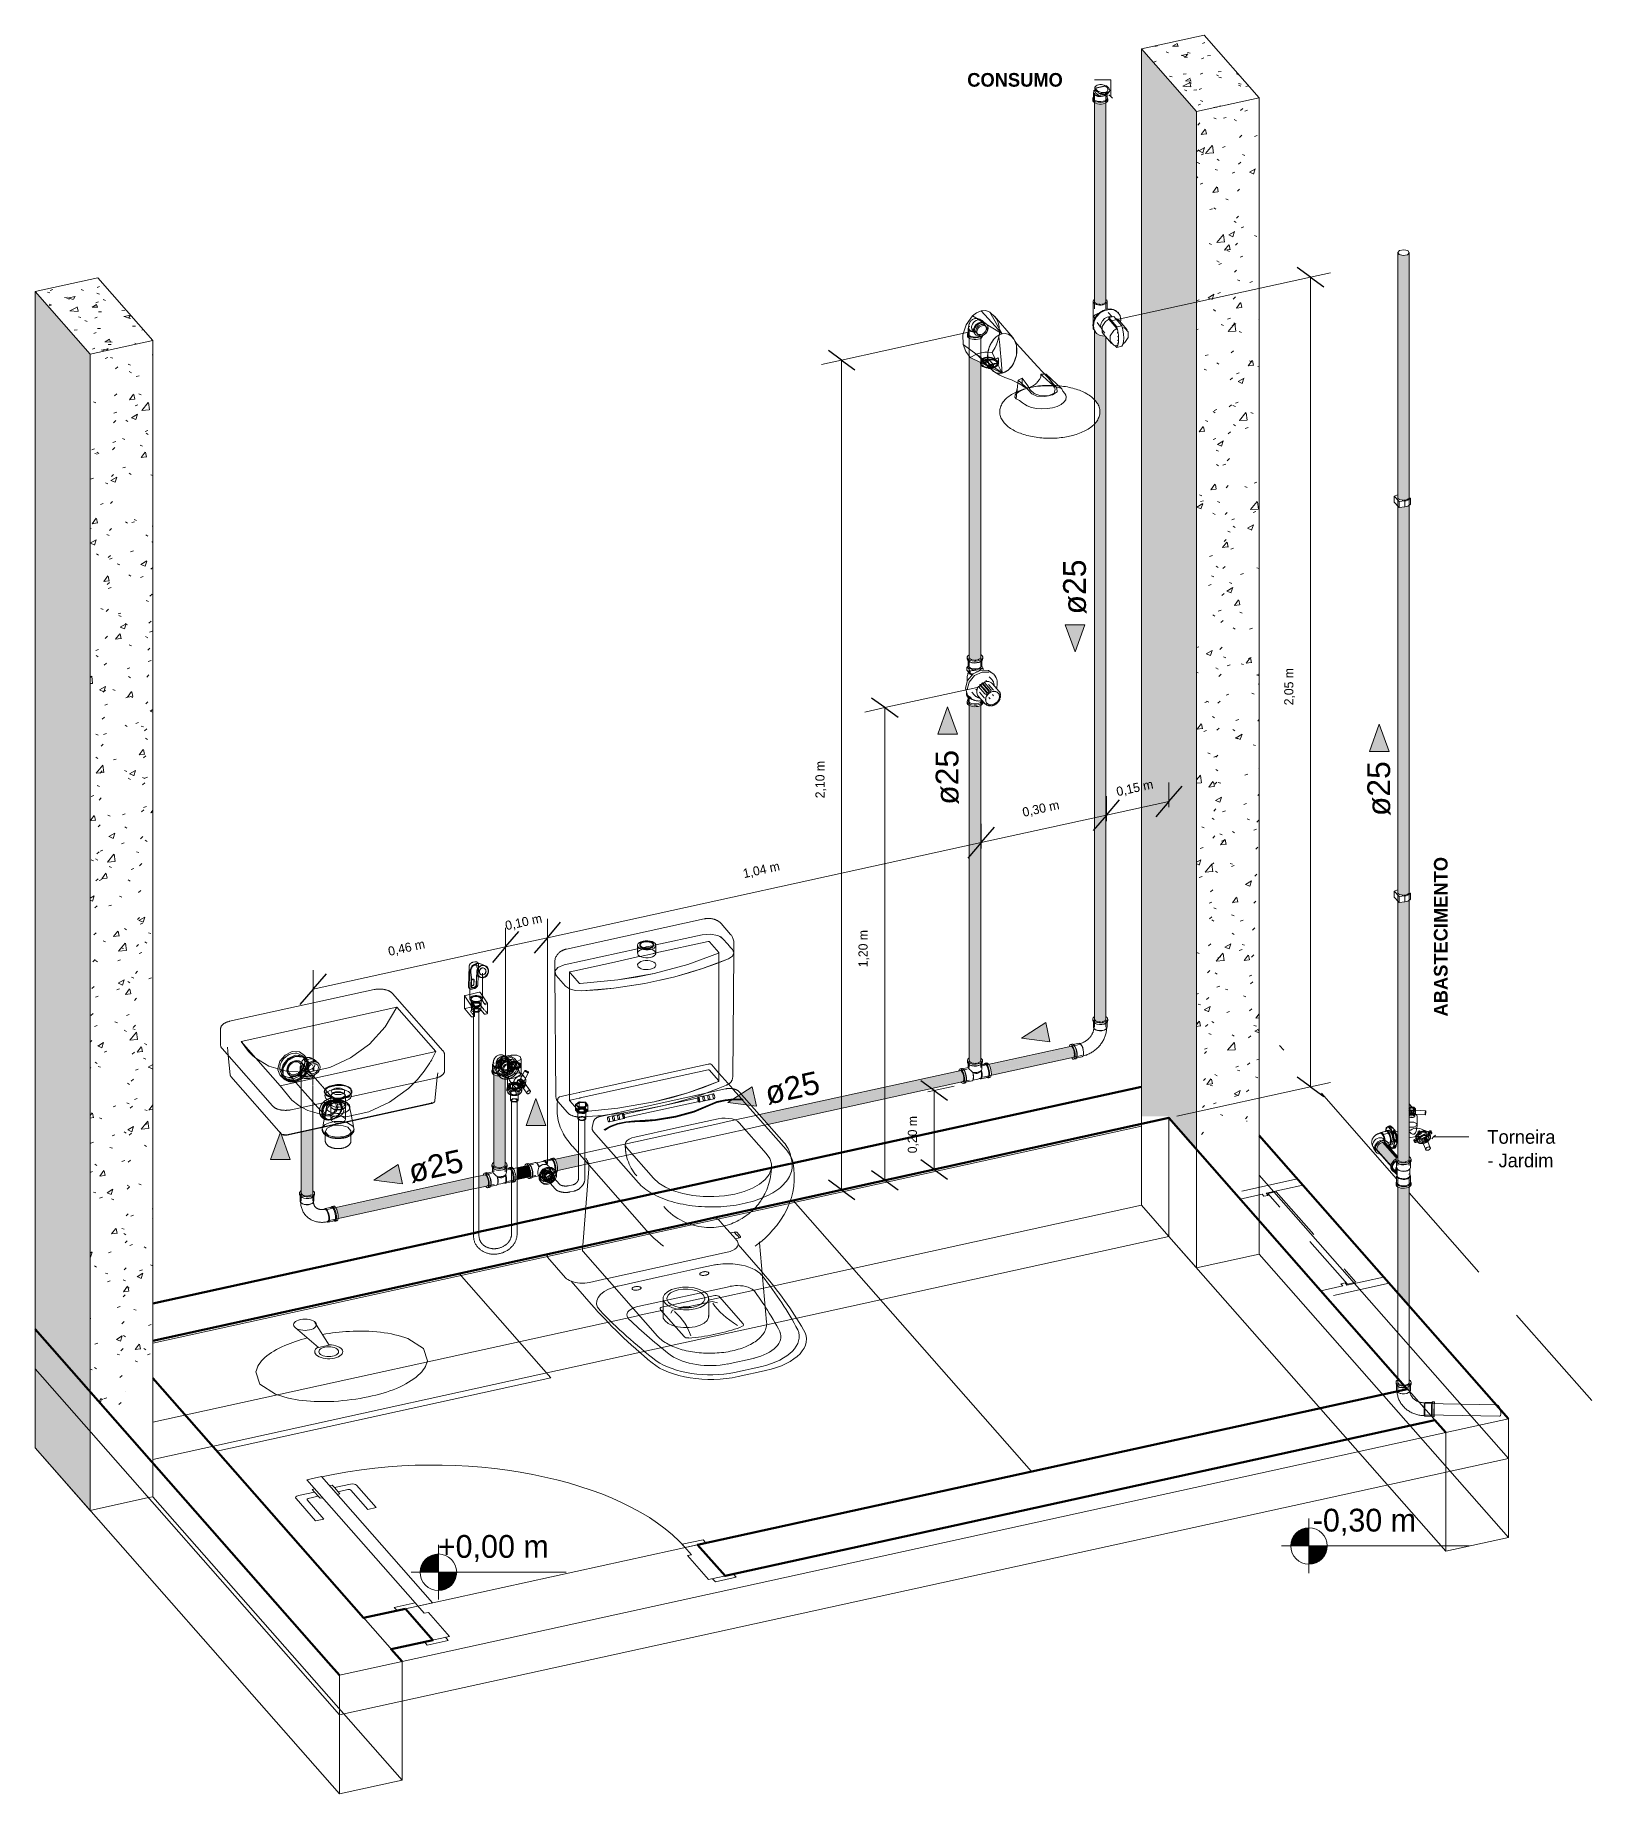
# Model space of a CAD drawing. Header units: metres. Extents: x -24.8 to 3.4, y -2.1 to 25.8.
# Drawn here: x -24.837 to -21.423, y 12.26 to 16.117 of the extents above; entities that cross this region are included whole.
import ezdxf

# ---------------------------------------------------------------- set-up
doc = ezdxf.new("R2010")
doc.units = ezdxf.units.M
doc.linetypes.add('IMPORT-DASHED2 _4_', pattern=[0.375, 0.25, -0.125])
doc.linetypes.add('IMPORT-HIDDEN2 _2_', pattern=[0.1875, 0.125, -0.0625])
doc.layers.add('1095_ARQ_BASE_dwg', color=7, linetype='Continuous', lineweight=5, true_color=0x767676)
doc.layers.add('A-FLOR', color=7, linetype='Continuous', lineweight=9, true_color=0x007f00)
for name, color, linetype, lineweight in [('A-ANNO-DIMS', 7, 'Continuous', 5), ('A-ANNO-DIMS-20', 7, 'Continuous', 5), ('A-WALL', 7, 'Continuous', 9), ('G-ANNO-DIMS', 7, 'Continuous', 5), ('G-ANNO-TEXT', 7, 'Continuous', 5), ('KIRYA - PAREDE', 7, 'Continuous', 40), ('KIRYA - PISO', 7, 'Continuous', 5), ('KIRYA - PROJEÇÃO', 7, 'IMPORT-DASHED2 _4_', 5), ('KIRYA - SQUADRIA', 7, 'Continuous', 5), ('LAYOUT-WC_COZINHA', 7, 'Continuous', 5), ('P-PIPE', 7, 'Continuous', 5), ('P-PIPE-IDEN', 7, 'Continuous', 5), ('P-SANR-FIXT', 7, 'Continuous', 5), ('S-COLS', 7, 'Continuous', 5)]:
    doc.layers.add(name, color=color, linetype=linetype, lineweight=lineweight)
doc.styles.add('Arial', font='arial.ttf', dxfattribs={"height": 0.05})
doc.styles.add('Century Gothic', font='GOTHIC.TTF', dxfattribs={"height": 0.05})
doc.styles.add('Century Gothic_1', font='GOTHIC.TTF', dxfattribs={"height": 0.02})
doc.styles.add('Century Gothic_2', font='GOTHIC.TTF', dxfattribs={"height": 0.03})
doc.styles.add('Century Gothic_B', font='GOTHICB.TTF', dxfattribs={"height": 0.03})
doc.dimstyles.new('Setores_1_mm', dxfattribs={"dimscale": 0.3048, "dimtxt": 0.020883, "dimasz": 0.208333, "dimexe": 0.15748, "dimexo": 0.098425, "dimgap": 0.114829, "dimtad": 1, "dimrnd": 0.01, "dimzin": 0, "dimdsep": 46, "dimtxsty": 'Century Gothic_1', "dimblk1": 'OBLIQUE', "dimblk2": 'OBLIQUE', "dimsah": 1, "dimcen": 0.09, "dimazin": 0, "dimtfac": 1, "dimtdec": 4, "dimtix": 1, "dimtmove": 0, "dimatfit": 3, "dimfxl": 1, "dimtvp": 1, "dimtolj": 1, "dimtzin": 0, "dimarcsym": 2})
pattern_1 = [(30.76, (-22.785, 13.409), (0.1457487, -0.006363), [0.0114, -0.1254]), (357.498, (-22.785, 13.409), (-0.0281946, 0.0763336), [0.01216, -0.13373]), (110.272, (-22.773, 13.408), (0.117551, 0.0699623), [0.00678, -0.07459]), (27.496, (-22.785, 13.429), (0.2168602, -0.0167957), [0.01784, -0.19627]), (103.113, (-22.767, 13.428), (0.189925, 0.098856), [0.0099, -0.10885]), (355.571, (-22.785, 13.429), (0.1899206, 0.098849), [0.01813, -0.19939]), (10.852, (-22.765, 13.424), (0.1212909, -0.0408548), [0.01449, -0.15936]), (341.384, (-22.765, 13.424), (0.0494378, 0.0735885), [0.01067, -0.11732]), (56.104, (-22.755, 13.421), (0.170728, 0.0327296), [0.00739, -0.08127]), (20.967, (-22.785, 13.409), (0.00247545, 0.03378265), [0.0057, -0.10686, 0.0057, -0.10997, -0.11437]), (20.967, (-22.785, 13.409), (0.00247545, 0.03378265), [-0.22823, 0.0057, -0.10868]), (3.762, (-22.785, 13.409), (0.05345915, 0.0400238), [0.00666, -0.07046, 0.00666, -0.12195, -0.05098]), (3.762, (-22.785, 13.409), (0.05345915, 0.0400238), [-0.20573, 0.00666, -0.04432]), (342.351, (-22.831, 13.409), (0.10847289, -0.0022849), [0.00593, -0.03903, 0.00593, -0.13434, -0.18614]), (342.351, (-22.831, 13.409), (0.10847289, -0.0022849), [-0.18524, 0.00593, -0.1802]), (335.41, (-22.851, 13.409), (0.1185047, 0.0101589), [0.00544, -0.04811, 0.00544, -0.07991, -0.1211]), (335.41, (-22.851, 13.409), (0.1185047, 0.0101589), [-0.13889, 0.00544, -0.11566])]
pattern_2 = [(53.41, (-24.579, 15.064), (0.1334466, 0.018214), [0.01505, -0.16552]), (7.774, (-24.579, 15.064), (-0.025814, 0.1267633), [0.01122, -0.12346]), (101.511, (-24.567, 15.065), (0.107634, 0.144975), [0.01078, -0.11858]), (50.323, (-24.579, 15.099), (0.1985636, 0.014403), [0.0227, -0.24967]), (97.201, (-24.562, 15.1), (0.173895, 0.209621), [0.0164, -0.18037]), (4.15, (-24.579, 15.099), (0.173896, 0.209624), [0.01659, -0.18249]), (30.222, (-24.56, 15.094), (0.1110526, -0.046525), [0.01508, -0.16584]), (337.27, (-24.56, 15.094), (0.045267, 0.137585), [0.01003, -0.11037]), (71.788, (-24.551, 15.09), (0.156322, 0.091066), [0.01207, -0.13277]), (43.391, (-24.579, 15.064), (0.00226124, 0.05909515), [0.0067, -0.12573, 0.0067, -0.12939, -0.13457]), (43.391, (-24.579, 15.064), (0.00226124, 0.05909515), [-0.26853, 0.0067, -0.12787]), (18.977, (-24.579, 15.064), (0.0489389, 0.0801718), [0.00644, -0.06808, 0.00644, -0.11782, -0.04925]), (18.977, (-24.579, 15.064), (0.0489389, 0.0801718), [-0.19877, 0.00644, -0.04282]), (339.018, (-24.62, 15.055), (0.0993216, 0.0178061), [0.00555, -0.03647, 0.00555, -0.12554, -0.17394]), (339.018, (-24.62, 15.055), (0.0993216, 0.0178061), [-0.1731, 0.00555, -0.16839]), (327.067, (-24.639, 15.05), (0.1085024, 0.0414173), [0.00539, -0.04772, 0.00539, -0.07927, -0.12012]), (327.067, (-24.639, 15.05), (0.1085024, 0.0414173), [-0.13778, 0.00539, -0.11473])]

msp = doc.modelspace()

# ---------------------------------------------------------------- texts
at = {"layer": 'G-ANNO-DIMS', "char_height": 0.05, "attachment_point": 1, "line_spacing_factor": 0.984502, "style": 'Century Gothic'}
for s, insert, width in [('-0,30 m', (-22.0352, 12.8855), 0.28504), ('+0,00 m', (-23.9541, 12.8279), 0.308219)]:
    msp.add_mtext(s, dxfattribs=dict(at, insert=insert, width=width))
at = {"layer": 'G-ANNO-TEXT', "color": 1, "true_color": 0xff0000, "insert": (-21.7694, 13.965), "char_height": 0.03, "width": 0.413671, "attachment_point": 1, "rotation": 90, "style": 'Century Gothic_B', "bg_fill": 3, "box_fill_scale": 1.25, "bg_fill_color": 256, "bg_fill_true_color": 13158600, "bg_fill_transparency": 0}
msp.add_mtext('ABASTECIMENTO', dxfattribs=at)
at = {"layer": 'G-ANNO-TEXT', "char_height": 0.03, "attachment_point": 1, "style": 'Century Gothic_2'}
for s, insert, width in [('Torneira', (-21.6522, 13.716), 0.198819), ('- Jardim', (-21.6522, 13.6644), 0.202025)]:
    msp.add_mtext(s, dxfattribs=dict(at, insert=insert, width=width))
at = {"layer": 'P-PIPE-IDEN', "char_height": 0.05, "width": 0.144304, "attachment_point": 1, "style": 'Arial'}
for insert, rotation in [((-22.5827, 14.8469), 90), ((-22.8622, 14.4294), 90), ((-21.9155, 14.4046), 90), ((-23.2409, 13.8204), 12.3694), ((-24.0227, 13.649), 12.3694)]:
    msp.add_mtext('ø25', dxfattribs=dict(at, insert=insert, rotation=rotation))

# ---------------------------------------------------------------- blocks, each defined once
blk = doc.blocks.new('1095_ARQ_BASE_dwg_A$C0A671FCF-3610871-BWC GUARITA')
at = {"layer": 'LAYOUT-WC_COZINHA', "color": 254, "true_color": 0xd4d4d4}
for p, q in [((-23.4882, 13.493), (-23.4043, 13.5114)), ((-23.6361, 13.4606), (-23.4928, 13.492)), ((-23.3126, 13.4904), (-23.3013, 13.4775)), ((-23.2974, 13.491), (-23.2901, 13.4826)), ((-23.2955, 13.4647), (-23.2514, 13.4145)), ((-23.3193, 13.4482), (-23.5822, 13.3906)), ((-23.583, 13.3904), (-23.5832, 13.3904)), ((-23.5824, 13.3905), (-23.5828, 13.3904)), ((-23.3503, 13.4196), (-23.3816, 13.4128)), ((-23.2429, 13.4048), (-23.2426, 13.4044)), ((-23.4629, 13.3277), (-23.3466, 13.3533)), ((-23.336, 13.3503), (-23.2842, 13.2914)), ((-23.4657, 13.3219), (-23.4139, 13.263)), ((-23.3491, 13.2679), (-23.3353, 13.2709))]:
    blk.add_line(p, q, dxfattribs=at)
at = {"layer": 'LAYOUT-WC_COZINHA', "color": 254, "true_color": 0xe9e9e9}
for p, q in [((-23.4043, 13.5114), (-23.375, 13.5178)), ((-23.3749, 13.5179), (-23.3539, 13.5225)), ((-23.3381, 13.5194), (-23.3265, 13.5062)), ((-23.4927, 13.492), (-23.4882, 13.493))]:
    blk.add_line(p, q, dxfattribs=at)
at = {"layer": 'LAYOUT-WC_COZINHA', "color": 253, "true_color": 0xaaaaaa}
for p, q in [((-23.7074, 13.445), (-23.6363, 13.4605)), ((-23.6741, 13.3922), (-23.7135, 13.4371)), ((-23.6176, 13.3342), (-23.6618, 13.3844)), ((-23.5835, 13.3903), (-23.6214, 13.382))]:
    blk.add_line(p, q, dxfattribs=at)
at = {"layer": 'LAYOUT-WC_COZINHA', "color": 254, "true_color": 0xd4d4d4}
for points in [[(-23.3265, 13.5062, 0), (-23.3126, 13.4904, 0), (-23.304, 13.4923, 0), (-23.2981, 13.4855, 0)], [(-23.2979, 13.4853, 0), (-23.2926, 13.4794, 0), (-23.3013, 13.4775, 0), (-23.2987, 13.4746, 0)], [(-23.3816, 13.4128, 0), (-23.4474, 13.3983, 0), (-23.4611, 13.3953, 0), (-23.5582, 13.374, 0)], [(-23.5154, 13.3289, 0), (-23.4209, 13.3496, 0), (-23.4072, 13.3526, 0), (-23.3127, 13.3733, 0)], [(-23.4433, 13.3146, 0), (-23.4393, 13.3211, 0), (-23.4029, 13.3291, 0), (-23.3892, 13.3321, 0), (-23.3527, 13.3401, 0), (-23.3405, 13.3372, 0)]]:
    blk.add_polyline3d(points, dxfattribs=at)
at = {"layer": 'LAYOUT-WC_COZINHA', "color": 253, "true_color": 0xaaaaaa}
for points in [[(-23.3193, 13.2028, 0), (-23.2963, 13.2078, 0), (-23.2825, 13.2109, 0), (-23.2595, 13.2159, 0)], [(-23.2435, 13.1976, 0), (-23.2665, 13.1926, 0), (-23.2802, 13.1896, 0), (-23.3032, 13.1845, 0)], [(-23.2354, 13.1885, 0), (-23.2584, 13.1834, 0), (-23.2722, 13.1804, 0), (-23.2952, 13.1754, 0)]]:
    blk.add_polyline3d(points, dxfattribs=at)
at = {"layer": 'LAYOUT-WC_COZINHA', "color": 254, "true_color": 0xe9e9e9}
blk.add_ellipse((-23.3491, 13.517), major_axis=(0.012, 0), ratio=0.499406, start_param=0.41378, end_param=1.984576, dxfattribs=at)
at = {"layer": 'LAYOUT-WC_COZINHA', "color": 254, "true_color": 0xd4d4d4}
for centre, major_axis, start_param, end_param in [((-23.3354, 13.4665), (0.04, 0), 5.481314, 6.191604), ((-23.302, 13.49), (0.005, 0), 0.41378, 1.984576), ((-23.3354, 13.4665), (0.04, 0), 6.191604, 6.696965), ((-23.2947, 13.4816), (0.005, 0), 5.126169, 6.696965), ((-23.3181, 13.383), (0.08, 0), 1.301509, 1.837594), ((-23.3354, 13.4665), (0.04, 0), 5.126169, 5.481146), ((-23.3736, 13.4005), (0.00607, 0), 3.058346, 3.555372), ((-23.3713, 13.4004), (0.00838, 0), 2.636725, 3.058346), ((-23.3736, 13.4005), (0.00607, 0), 3.555372, 4.052399), ((-23.3693, 13.3999), (0.0106, 0), 2.290914, 2.636725), ((-23.3721, 13.4014), (0.00838, 0), 4.052399, 4.47402), ((-23.3674, 13.3988), (0.0134, 0), 1.984576, 2.290914), ((-23.3716, 13.4025), (0.0106, 0), 4.47402, 4.819831), ((-23.3674, 13.3988), (0.0134, 0), 1.678239, 1.984576), ((-23.3719, 13.4039), (0.0134, 0), 4.819831, 5.126169), ((-23.3678, 13.4003), (0.0106, 0), 1.332427, 1.678239), ((-23.3719, 13.4039), (0.0134, 0), 5.126169, 5.279337), ((-23.3672, 13.4013), (0.00838, 0), 0.910806, 1.332427), ((-23.3719, 13.4039), (0.0134, 0), 5.290009, 5.420808), ((-23.37, 13.4029), (0.0106, 0), 5.432506, 5.778318), ((-23.3658, 13.4022), (0.00607, 0), 0.41378, 0.910806), ((-23.3681, 13.4023), (0.00838, 0), 5.778318, 6.199939), ((-23.3658, 13.4022), (0.00607, 0), 6.199939, 6.696965), ((-23.3181, 13.383), (0.08, 0), 1.84004, 1.984576), ((-23.3181, 13.383), (0.08, 0), 0.381391, 1.300324), ((-25.3286, 12.9589), (2.2687, 0), 0.40464, 0.41378), ((-25.1152, 13.0231), (2.0162, 0), 0.379008, 0.381391), ((-23.5261, 13.3374), (0.08, 0), 1.984576, 2.102406), ((-23.5221, 13.368), (0.00607, 0), 3.058346, 3.555372), ((-23.5198, 13.3679), (0.00838, 0), 2.636725, 3.058346), ((-23.5221, 13.368), (0.00607, 0), 3.555372, 4.052399), ((-23.5179, 13.3673), (0.0106, 0), 2.290914, 2.636725), ((-23.5207, 13.3689), (0.00838, 0), 4.052399, 4.47402), ((-23.516, 13.3663), (0.0134, 0), 1.984576, 2.290914), ((-23.5201, 13.3699), (0.0106, 0), 4.47402, 4.819831), ((-23.516, 13.3663), (0.0134, 0), 1.678239, 1.984576), ((-23.5204, 13.3714), (0.0134, 0), 4.819831, 5.126169), ((-23.5163, 13.3677), (0.0106, 0), 1.332427, 1.678239), ((-23.5204, 13.3714), (0.0134, 0), 5.126169, 5.432506), ((-23.5158, 13.3687), (0.00838, 0), 0.910806, 1.332427), ((-23.5186, 13.3703), (0.0106, 0), 5.432506, 5.778318), ((-23.5143, 13.3697), (0.00607, 0), 0.41378, 0.910806), ((-23.5166, 13.3698), (0.00838, 0), 5.778318, 6.199939), ((-23.5143, 13.3697), (0.00607, 0), 6.199939, 6.696965), ((-23.3452, 13.3483), (0.01, 0), 1.076589, 1.708269), ((-23.3452, 13.3483), (0.01, 0), 0.41378, 1.061025), ((-23.2966, 13.355), (0.04, 0), 1.576023, 1.981564), ((-23.2966, 13.355), (0.04, 0), 0.350366, 1.574688), ((-25.1152, 13.0231), (1.9762, 0), 0.314382, 0.350366), ((-23.4993, 13.3106), (0.04, 0), 1.984576, 2.292599), ((-23.4565, 13.3239), (0.01, 0), 2.260883, 3.529048), ((-23.7085, 13.2429), (0.3121, 0), 0.141108, 0.502883), ((-23.0554, 13.3862), (0.3121, 0), 3.466269, 3.826952), ((-23.4174, 13.3347), (0.1503, 0), 4.802898, 5.184429), ((-23.3876, 13.3413), (0.1503, 0), 5.067908, 5.449439), ((-23.2934, 13.2894), (0.01, 0), 5.449439, 6.696965), ((-23.4047, 13.265), (0.01, 0), 3.555372, 4.802898)]:
    blk.add_ellipse(centre, major_axis=major_axis, ratio=0.499406, start_param=start_param, end_param=end_param, dxfattribs=at)
at = {"layer": 'LAYOUT-WC_COZINHA', "color": 253, "true_color": 0xaaaaaa}
for centre, major_axis, start_param, end_param in [((-23.7025, 13.4395), (0.012, 0), 1.984576, 3.555372), ((-23.6375, 13.4003), (0.04, 0), 3.555372, 4.060733), ((-23.6375, 13.4003), (0.04, 0), 4.060733, 5.126169), ((-25.3286, 12.9589), (2.2687, 0), 0.285608, 0.404094), ((-25.1152, 13.0231), (2.0162, 0), 0.255831, 0.379008), ((-23.5261, 13.3374), (0.08, 0), 2.111933, 3.587761), ((-21.5404, 13.7897), (2.2687, 0), 3.555372, 3.683544), ((-21.7794, 13.7547), (2.0162, 0), 3.587761, 3.713321), ((-23.4993, 13.3106), (0.04, 0), 2.317359, 3.618786), ((-25.1152, 13.0231), (1.9762, 0), 0.255831, 0.314248), ((-21.7794, 13.7547), (1.9762, 0), 3.618786, 3.713321), ((-23.3076, 13.2631), (0.106, 0), 5.16718, 6.487748), ((-23.3076, 13.2631), (0.146, 0), 5.16718, 6.487748), ((-23.2957, 13.2571), (0.15, 0), 5.126169, 6.568793), ((-23.3555, 13.244), (0.15, 0), 3.683544, 5.126169), ((-23.3564, 13.2524), (0.146, 0), 3.76459, 5.085157), ((-23.3564, 13.2524), (0.106, 0), 3.76459, 5.085157)]:
    blk.add_ellipse(centre, major_axis=major_axis, ratio=0.499406, start_param=start_param, end_param=end_param, dxfattribs=at)
blk = doc.blocks.new('1095_ARQ_BASE_dwg_A$C331B23C5-3610872-BWC GUARITA')
at = {"layer": 'LAYOUT-WC_COZINHA', "color": 253, "true_color": 0xaaaaaa}
blk.add_line((-23.907, 13.4012), (-24.5792, 13.2538), dxfattribs=at)
for points in [[(-24.5792, 13.1719, 0), (-24.4384, 13.0119, 0), (-23.706, 13.1725, 0), (-23.907, 13.4012, 0)], [(-24.224, 13.2942, 0), (-24.1922, 13.2445, 0), (-24.2154, 13.2388, 0), (-24.2669, 13.2828, 0)], [(-24.0199, 13.2587, 0), (-23.9857, 13.2371, 0), (-23.977, 13.2099, 0)], [(-24.3102, 13.1369, 0), (-24.3443, 13.1585, 0), (-24.353, 13.1856, 0)]]:
    blk.add_polyline3d(points, dxfattribs=at)
for centre, major_axis in [((-24.2453, 13.2891), (0.025, 0)), ((-24.1933, 13.2299), (0.0217, 0))]:
    blk.add_ellipse(centre, major_axis=major_axis, ratio=0.499406, dxfattribs=at)
for centre, major_axis, start_param, end_param in [((-24.1179, 13.1442), (0.2627, 0), 1.686018, 1.916987), ((-24.1248, 13.1741), (0.2025, 0), 1.345576, 1.686018), ((-24.1147, 13.1962), (0.157, 0), 0.922359, 1.345576), ((-24.1572, 13.167), (0.2025, 0), 2.283134, 2.623576), ((-24.1179, 13.1442), (0.2627, 0), 2.056302, 2.283134), ((-24.1933, 13.2299), (0.0307, 0), 2.438502, 7.836448), ((-24.1967, 13.1782), (0.157, 0), 2.623576, 3.046793), ((-24.1333, 13.2174), (0.157, 0), 5.765169, 6.188386), ((-24.191, 13.2338), (0.2235, 0), 5.424727, 5.765169), ((-24.2154, 13.1994), (0.157, 0), 4.063952, 4.487169), ((-24.2052, 13.2215), (0.2025, 0), 4.487169, 4.827611), ((-24.2121, 13.2514), (0.2627, 0), 4.827611, 5.126169), ((-24.1749, 13.2245), (0.1988, 0), 5.063556, 5.424727)]:
    blk.add_ellipse(centre, major_axis=major_axis, ratio=0.499406, start_param=start_param, end_param=end_param, dxfattribs=at)
blk = doc.blocks.new('1095_ARQ_BASE_dwg__U15-3610873-BWC GUARITA')
at = {"layer": 'KIRYA - SQUADRIA', "color": 253, "true_color": 0xaaaaaa}
for p, q in [((-24.2165, 12.9131), (-24.2245, 12.9222)), ((-24.1728, 12.9226), (-24.1809, 12.9318)), ((-23.324, 12.7381), (-23.3843, 12.8067))]:
    blk.add_line(p, q, dxfattribs=at)
for points in [[(-24.2238, 12.9292, 0), (-24.2296, 12.928, 0), (-24.2245, 12.9222, 0), (-24.2599, 12.9145, 0)], [(-23.9649, 12.5976, 0), (-24.0252, 12.6662, 0), (-23.9657, 12.6792, 0), (-24.209, 12.9559, 0), (-24.241, 12.9488, 0), (-24.0038, 12.6791, 0)], [(-24.1917, 12.9363, 0), (-24.1859, 12.9375, 0), (-24.1809, 12.9318, 0), (-24.1455, 12.9395, 0)], [(-24.1512, 12.9274, 0), (-24.1728, 12.9226, 0), (-24.1688, 12.918, 0), (-24.1746, 12.9168, 0)], [(-24.1323, 12.937, 0), (-24.0893, 12.8881, 0), (-24.1076, 12.884, 0), (-24.1446, 12.9261, 0)], [(-24.265, 12.9079, 0), (-24.222, 12.8589, 0), (-24.2037, 12.863, 0), (-24.2407, 12.905, 0)], [(-24.2381, 12.9083, 0), (-24.2165, 12.9131, 0), (-24.2124, 12.9085, 0), (-24.2066, 12.9097, 0)], [(-23.398, 12.8037, 0), (-23.4118, 12.8007, 0), (-23.366, 12.8108, 0), (-23.372, 12.8176, 0), (-23.4178, 12.8076, 0), (-23.3977, 12.7847, 0), (-23.4068, 12.7827, 0), (-23.3606, 12.7301, 0), (-23.3057, 12.7422, 0), (-23.2996, 12.7353, 0), (-23.3454, 12.7253, 0), (-23.3515, 12.7321, 0)], [(-23.9978, 12.6722, 0), (-24.0435, 12.6622, 0), (-24.0496, 12.669, 0), (-24.0038, 12.6791, 0), (-23.9837, 12.6562, 0), (-23.9745, 12.6582, 0), (-23.9283, 12.6056, 0), (-23.9832, 12.5936, 0), (-23.9772, 12.5867, 0), (-23.9314, 12.5968, 0), (-23.9374, 12.6036, 0)]]:
    blk.add_polyline3d(points, dxfattribs=at)
for centre, major_axis, start_param, end_param in [((-23.9657, 12.6792), (0.605, 0), 0.41378, 1.984576), ((-24.1492, 12.9251), (0.005, 0), 0.41378, 1.984576), ((-24.1415, 12.935), (0.01, 0), 0.41378, 1.984576), ((-24.2559, 12.9099), (0.01, 0), 1.984576, 3.555372), ((-24.2361, 12.906), (0.005, 0), 1.984576, 3.555372)]:
    blk.add_ellipse(centre, major_axis=major_axis, ratio=0.499406, start_param=start_param, end_param=end_param, dxfattribs=at)
blk = doc.blocks.new('1095_ARQ_BASE_dwg-3608001-BWC GUARITA')
at = {"layer": 'KIRYA - PAREDE', "color": 253, "true_color": 0xaaaaaa}
for p, q in [((-22.4108, 13.8111), (-23.1753, 13.6435)), ((-21.6062, 13.0825), (-22.1528, 13.7041)), ((-23.6296, 13.5438), (-23.7803, 13.5108)), ((-23.7922, 13.5082), (-23.8638, 13.4925)), ((-23.8758, 13.4898), (-24.5792, 13.3356)), ((-24.5792, 13.2538), (-23.6363, 13.4605))]:
    blk.add_line(p, q, dxfattribs=at)
at = {"layer": 'KIRYA - PAREDE', "color": 254, "true_color": 0xe9e9e9}
for p, q in [((-23.2361, 13.6301), (-23.4418, 13.585)), ((-23.1818, 13.642), (-23.2359, 13.6302)), ((-23.1772, 13.643), (-23.1816, 13.6421)), ((-23.4825, 13.5761), (-23.4829, 13.576)), ((-23.55, 13.5613), (-23.5533, 13.5605)), ((-23.5485, 13.5616), (-23.55, 13.5613)), ((-23.3226, 13.5293), (-23.2616, 13.5427)), ((-23.4043, 13.5114), (-23.375, 13.5178)), ((-23.3749, 13.5179), (-23.3398, 13.5256)), ((-23.3398, 13.5256), (-23.3226, 13.5293)), ((-23.4927, 13.492), (-23.4882, 13.493))]:
    blk.add_line(p, q, dxfattribs=at)
at = {"layer": 'KIRYA - PAREDE', "color": 254, "true_color": 0xd4d4d4}
for p, q in [((-23.1763, 13.6432), (-23.1772, 13.643)), ((-23.1755, 13.6434), (-23.1762, 13.6433)), ((-23.5533, 13.5605), (-23.6295, 13.5438)), ((-23.4898, 13.5745), (-23.5483, 13.5617)), ((-23.4829, 13.576), (-23.4897, 13.5745)), ((-23.2615, 13.5427), (-23.1816, 13.5602)), ((-23.7918, 13.5083), (-23.7922, 13.5082)), ((-23.7906, 13.5085), (-23.7917, 13.5083)), ((-23.789, 13.5089), (-23.7905, 13.5085)), ((-23.787, 13.5093), (-23.7889, 13.5089)), ((-23.7849, 13.5098), (-23.7868, 13.5094)), ((-23.783, 13.5102), (-23.7847, 13.5098)), ((-23.7815, 13.5105), (-23.7829, 13.5102)), ((-23.7805, 13.5107), (-23.7813, 13.5105)), ((-23.4882, 13.493), (-23.4043, 13.5114)), ((-23.8753, 13.4899), (-23.8757, 13.4899)), ((-23.8744, 13.4901), (-23.8753, 13.4899)), ((-23.8732, 13.4904), (-23.8744, 13.4901)), ((-23.8717, 13.4907), (-23.8731, 13.4904)), ((-23.87, 13.4911), (-23.8716, 13.4907)), ((-23.8684, 13.4915), (-23.87, 13.4911)), ((-23.8668, 13.4918), (-23.8683, 13.4915)), ((-23.8655, 13.4921), (-23.8668, 13.4918)), ((-23.8645, 13.4923), (-23.8655, 13.4921)), ((-23.8639, 13.4924), (-23.8645, 13.4923)), ((-23.6361, 13.4606), (-23.4928, 13.492))]:
    blk.add_line(p, q, dxfattribs=at)
at = {"layer": 'KIRYA - PAREDE', "color": 7, "true_color": 0xf4f4f4}
for p, q in [((-23.4765, 13.5774), (-23.4824, 13.5761)), ((-23.4499, 13.5832), (-23.4765, 13.5774)), ((-23.4418, 13.585), (-23.4495, 13.5833))]:
    blk.add_line(p, q, dxfattribs=at)
at = {"layer": 'KIRYA - PAREDE', "color": 253, "true_color": 0xaaaaaa}
for points in [[(-23.1816, 13.5602, 0), (-22.3505, 13.7425, 0), (-21.8278, 13.1481, 0), (-23.3843, 12.8067, 0), (-23.324, 12.7381, 0), (-21.7675, 13.0795, 0), (-21.7436, 13.0524, 0)], [(-24.8371, 13.279, 0), (-24.1938, 12.5474, 0), (-24.1699, 12.5202, 0)], [(-24.0252, 12.6662, 0), (-24.1168, 12.6461, 0), (-24.5792, 13.1719, 0)], [(-24.0326, 12.5504, 0), (-24.0565, 12.5775, 0), (-23.9649, 12.5976, 0), (-24.0252, 12.6662, 0)]]:
    blk.add_polyline3d(points, dxfattribs=at)
at = {"layer": 'KIRYA - PISO', "color": 253, "true_color": 0xaaaaaa}
for p, q in [((-23.1745, 13.5618), (-22.6518, 12.9674)), ((-24.0252, 12.6662), (-23.3843, 12.8067))]:
    blk.add_line(p, q, dxfattribs=at)
at = {"layer": 'KIRYA - PROJEÇÃO', "color": 253, "true_color": 0xaaaaaa}
for p, q in [((-21.8512, 13.6094), (-22.108, 13.9016)), ((-21.4231, 13.1226), (-21.8237, 13.5782))]:
    blk.add_line(p, q, dxfattribs=at)
at = {"layer": 'KIRYA - SQUADRIA', "color": 253, "linetype": 'IMPORT-HIDDEN2 _2_', "true_color": 0xaaaaaa}
for p, q in [((-22.0568, 13.5949), (-21.8799, 13.3937)), ((-22.1942, 13.5648), (-22.0173, 13.3636))]:
    blk.add_line(p, q, dxfattribs=at)
for points in [[(-22.2063, 13.5785, 0), (-22.1942, 13.5648, 0), (-22.1462, 13.5753, 0), (-22.1422, 13.5708, 0), (-22.133, 13.5728, 0), (-22.137, 13.5774, 0), (-22.0568, 13.5949, 0), (-22.0689, 13.6087, 0), (-22.2063, 13.5785, 0)], [(-22.1152, 13.5806, 0), (-21.9407, 13.3821, 0), (-21.959, 13.3781, 0), (-22.1336, 13.5766, 0), (-22.1152, 13.5806, 0)], [(-21.8679, 13.38, 0), (-22.0052, 13.3499, 0), (-22.0173, 13.3636, 0), (-21.9693, 13.3741, 0), (-21.9733, 13.3787, 0), (-21.9641, 13.3807, 0), (-21.9601, 13.3761, 0), (-21.8799, 13.3937, 0), (-21.8679, 13.38, 0)]]:
    blk.add_polyline3d(points, dxfattribs=at)
for name in ['1095_ARQ_BASE_dwg_A$C0A671FCF-3610871-BWC GUARITA', '1095_ARQ_BASE_dwg_A$C331B23C5-3610872-BWC GUARITA', '1095_ARQ_BASE_dwg__U15-3610873-BWC GUARITA']:
    blk.add_blockref(name, (0, 0))
blk = doc.blocks.new('Pilar retangular - 15 x 30 cm-3622251-BWC GUARITA')
at = {"layer": 'S-COLS', "true_color": 0xa2a2a2}
h = blk.add_hatch(dxfattribs=at)
h.set_pattern_fill('FP_1', color=253, style=0, pattern_type=2)
h.set_pattern_definition(pattern_1)
h.paths.add_polyline_path([(-24.7165, 15.4178), (-24.5792, 15.4479), (-24.6998, 15.5851), (-24.8371, 15.5549)])
at = {"layer": 'S-COLS', "true_color": 0xc0c0c0}
h = blk.add_hatch(dxfattribs=at)
h.set_pattern_fill('FP_3', color=9, style=0, pattern_type=2)
h.set_pattern_definition([(55.048, (-22.923, 12.994), (0.058599, -0.0776944), [0.00688, -0.07563]), (307.026, (-22.923, 12.994), (-0.01134, 0.1453116), [0.00811, -0.0892]), (94.461, (-22.918, 12.988), (0.0472636, 0.067621), [0.01215, -0.13361]), (47.945, (-22.923, 13.029), (0.08719, -0.128301), [0.0095, -0.1045]), (92.912, (-22.916, 13.019), (0.0763583, 0.0846485), [0.01777, -0.19545]), (304.2, (-22.923, 13.029), (0.076364, 0.0846507), [0.01293, -0.1422]), (342.77, (-22.915, 13.011), (0.048764, -0.1263442), [0.00599, -0.06588]), (291.107, (-22.915, 13.011), (0.0198814, 0.1050579), [0.01129, -0.12414]), (79.285, (-22.911, 13.001), (0.0686496, -0.0212847), [0.00891, -0.09801]), (27.3, (-22.923, 12.994), (0.0009891, 0.0574754), [0.00241, -0.04515, 0.00241, -0.04646, -0.04832]), (27.3, (-22.923, 12.994), (0.0009891, 0.0574754), [-0.09643, 0.00241, -0.04592]), (319.517, (-22.923, 12.994), (0.02149174, 0.044987), [0.00351, -0.03717, 0.00351, -0.06433, -0.02689]), (319.517, (-22.923, 12.994), (0.02149174, 0.044987), [-0.10852, 0.00351, -0.02338]), (291.723, (-22.942, 13.015), (0.04361527, -0.05357156), [0.00614, -0.0404, 0.00614, -0.13907, -0.19269]), (291.723, (-22.942, 13.015), (0.04361527, -0.05357156), [-0.19176, 0.00614, -0.18655]), (287.816, (-22.95, 13.024), (0.0476523, -0.0365637), [0.0065, -0.05749, 0.0065, -0.09549, -0.14471]), (287.816, (-22.95, 13.024), (0.0476523, -0.0365637), [-0.16597, 0.0065, -0.13821])])
h.paths.add_polyline_path([(-24.7165, 12.8819), (-24.7165, 15.4178), (-24.8371, 15.5549), (-24.8371, 13.0191)])
h = blk.add_hatch(dxfattribs=at)
h.set_pattern_fill('FP_2', color=9, style=0, pattern_type=2)
h.set_pattern_definition(pattern_2)
h.paths.add_polyline_path([(-24.6395, 13.0542), (-24.6395, 13.2405), (-24.6013, 13.182), (-24.6013, 13.1685), (-24.5792, 13.1685), (-24.5792, 15.4479), (-24.7165, 15.4178), (-24.7165, 13.1418), (-24.6998, 13.1228)])
at = {"layer": 'S-COLS'}
for p, q in [((-24.6998, 15.5851), (-24.8371, 15.5549)), ((-24.5792, 15.4479), (-24.6998, 15.5851)), ((-24.8371, 15.5549), (-24.7165, 15.4178)), ((-24.8371, 15.5549), (-24.8371, 13.0191)), ((-24.7165, 15.4178), (-24.5792, 15.4479)), ((-24.5792, 15.4479), (-24.5792, 13.1719)), ((-24.7165, 15.4178), (-24.7165, 12.8819)), ((-24.7165, 12.8819), (-24.8371, 13.0191))]:
    blk.add_line(p, q, dxfattribs=at)
at = {"layer": 'S-COLS', "color": 254, "true_color": 0xcccccc}
for p, q in [((-24.5792, 13.1719), (-24.5792, 12.912)), ((-24.5792, 12.912), (-24.5888, 12.9099))]:
    blk.add_line(p, q, dxfattribs=at)
at = {"layer": 'S-COLS', "color": 8, "true_color": 0x808080}
blk.add_line((-24.5888, 12.9099), (-24.7165, 12.8819), dxfattribs=at)
blk = doc.blocks.new('Pilar retangular - 15 x 30 cm-V1-BWC GUARITA')
at = {"layer": 'S-COLS', "true_color": 0xa2a2a2}
h = blk.add_hatch(dxfattribs=at)
h.set_pattern_fill('FP_1', color=253, style=0, pattern_type=2)
h.set_pattern_definition(pattern_1)
h.paths.add_polyline_path([(-22.2901, 15.9499), (-22.1528, 15.98), (-22.2734, 16.1172), (-22.4108, 16.0871), (-22.3395, 16.006)])
at = {"layer": 'S-COLS', "true_color": 0xc0c0c0}
h = blk.add_hatch(dxfattribs=at)
h.set_pattern_fill('FP_4', color=9, style=0, pattern_type=2)
h.set_pattern_definition([(55.048, (-20.497, 13.526), (0.058599, -0.0776944), [0.00688, -0.07563]), (307.026, (-20.497, 13.526), (-0.01134, 0.1453116), [0.00811, -0.0892]), (94.461, (-20.492, 13.52), (0.0472636, 0.067621), [0.01215, -0.13361]), (47.945, (-20.497, 13.561), (0.08719, -0.128301), [0.0095, -0.1045]), (92.912, (-20.49, 13.551), (0.0763583, 0.0846485), [0.01777, -0.19545]), (304.2, (-20.497, 13.561), (0.076364, 0.0846507), [0.01293, -0.1422]), (342.77, (-20.489, 13.543), (0.048764, -0.1263442), [0.00599, -0.06588]), (291.107, (-20.489, 13.543), (0.0198814, 0.1050579), [0.01129, -0.12414]), (79.285, (-20.485, 13.533), (0.0686496, -0.0212847), [0.00891, -0.09801]), (27.3, (-20.497, 13.526), (0.0009891, 0.0574754), [0.00241, -0.04515, 0.00241, -0.04646, -0.04832]), (27.3, (-20.497, 13.526), (0.0009891, 0.0574754), [-0.09643, 0.00241, -0.04592]), (319.517, (-20.497, 13.526), (0.02149174, 0.044987), [0.00351, -0.03717, 0.00351, -0.06433, -0.02689]), (319.517, (-20.497, 13.526), (0.02149174, 0.044987), [-0.10852, 0.00351, -0.02338]), (291.723, (-20.515, 13.547), (0.04361527, -0.05357156), [0.00614, -0.0404, 0.00614, -0.13907, -0.19269]), (291.723, (-20.515, 13.547), (0.04361527, -0.05357156), [-0.19176, 0.00614, -0.18655]), (287.816, (-20.523, 13.556), (0.0476523, -0.0365637), [0.0065, -0.05749, 0.0065, -0.09549, -0.14471]), (287.816, (-20.523, 13.556), (0.0476523, -0.0365637), [-0.16597, 0.0065, -0.13821])])
h.paths.add_polyline_path([(-22.2901, 13.6739), (-22.2901, 15.9499), (-22.4108, 16.0871), (-22.4108, 13.7461), (-22.3536, 13.7461), (-22.3505, 13.7425)])
h = blk.add_hatch(dxfattribs=at)
h.set_pattern_fill('FP_2', color=9, style=0, pattern_type=2)
h.set_pattern_definition(pattern_2)
h.paths.add_polyline_path([(-22.2734, 13.6549), (-22.2734, 13.7425), (-22.1866, 13.7425), (-22.1528, 13.7041), (-22.1528, 15.98), (-22.2901, 15.9499), (-22.2901, 13.6739)])
at = {"layer": 'S-COLS'}
for p, q in [((-22.2734, 16.1172), (-22.4108, 16.0871)), ((-22.4108, 16.0871), (-22.2901, 15.9499)), ((-22.4108, 16.0871), (-22.4108, 13.8111)), ((-22.1528, 15.98), (-22.2734, 16.1172)), ((-22.2901, 15.9499), (-22.1528, 15.98)), ((-22.1528, 15.98), (-22.1528, 13.7041)), ((-22.2901, 15.9499), (-22.2901, 13.6739))]:
    blk.add_line(p, q, dxfattribs=at)
at = {"layer": 'S-COLS', "color": 254, "true_color": 0xcccccc}
for p, q in [((-22.4108, 13.8111), (-22.4108, 13.5512)), ((-22.1528, 13.7041), (-22.1528, 13.4441)), ((-22.3505, 13.4826), (-22.4108, 13.5512)), ((-22.1528, 13.4441), (-22.2901, 13.414))]:
    blk.add_line(p, q, dxfattribs=at)
at = {"layer": 'S-COLS', "color": 253, "true_color": 0x999999}
for p, q in [((-22.2901, 13.6739), (-22.2901, 13.414)), ((-22.2901, 13.414), (-22.3505, 13.4826))]:
    blk.add_line(p, q, dxfattribs=at)
blk = doc.blocks.new('UT_Bacia com caixa acoplada - UT_Bacia com caixa acoplada-3248018-BWC GUARITA')
at = {"layer": 'P-SANR-FIXT'}
for p, q in [((-23.3699, 14.1792), (-23.6721, 14.1129)), ((-23.3118, 14.145), (-23.3326, 14.1687)), ((-23.516, 14.1211), (-23.516, 14.1099)), ((-23.511, 14.1229), (-23.511, 14.1211)), ((-23.481, 14.1211), (-23.481, 14.1229)), ((-23.476, 14.1099), (-23.476, 14.1211)), ((-23.3049, 14.1048), (-23.3047, 14.1262)), ((-23.6977, 14.0837), (-23.6975, 14.0622)), ((-23.3074, 13.8318), (-23.3049, 14.1048)), ((-23.6976, 14.0622), (-23.695, 13.7892)), ((-23.6973, 14.0642), (-23.6972, 14.06)), ((-23.6946, 14.0553), (-23.6973, 14.0642)), ((-23.6738, 14.0316), (-23.6946, 14.0553)), ((-23.6525, 14.022), (-23.638, 14.0213)), ((-23.6379, 14.0213), (-23.6027, 14.0238)), ((-23.6027, 14.0238), (-23.5679, 14.0274)), ((-23.5679, 14.0274), (-23.5335, 14.0321)), ((-23.5335, 14.0321), (-23.4998, 14.0377)), ((-23.3074, 13.8066), (-23.3175, 13.818)), ((-23.6906, 13.7783), (-23.6698, 13.7546)), ((-23.3228, 13.8063), (-23.5974, 13.7461)), ((-23.1948, 13.6883), (-23.2929, 13.7999)), ((-23.2849, 13.7839), (-23.2853, 13.7829)), ((-23.6125, 13.7345), (-23.6152, 13.7216)), ((-23.6123, 13.7119), (-23.5142, 13.6003)), ((-23.5873, 13.7167), (-23.589, 13.7172)), ((-23.6599, 13.6817), (-23.659, 13.6807)), ((-23.659, 13.6807), (-23.4961, 13.4954)), ((-23.1776, 13.6478), (-23.1803, 13.6607)), ((-23.7024, 13.6228), (-23.7044, 13.6251)), ((-23.6227, 13.6311), (-23.6369, 13.453)), ((-23.7232, 13.6086), (-23.7212, 13.6063)), ((-23.233, 13.2944), (-23.2485, 13.4688)), ((-23.6361, 13.4504), (-23.6353, 13.4495)), ((-23.6353, 13.4495), (-23.4724, 13.2642))]:
    blk.add_line(p, q, dxfattribs=at)
at = {"layer": 'P-SANR-FIXT', "color": 254, "true_color": 0xdfdfdf}
for p, q in [((-23.506, 14.1156), (-23.5025, 14.1164)), ((-23.5025, 14.1164), (-23.5059, 14.1156)), ((-23.5017, 14.1166), (-23.5024, 14.1164)), ((-23.5024, 14.1164), (-23.5017, 14.1166)), ((-23.4991, 14.1171), (-23.5015, 14.1166)), ((-23.5015, 14.1166), (-23.4991, 14.1171)), ((-23.4974, 14.1175), (-23.4988, 14.1172)), ((-23.4988, 14.1172), (-23.4974, 14.1175)), ((-23.4843, 14.1204), (-23.4971, 14.1176)), ((-23.4971, 14.1176), (-23.4842, 14.1204)), ((-23.4811, 14.1211), (-23.4841, 14.1204)), ((-23.4841, 14.1204), (-23.4811, 14.1211)), ((-23.5146, 14.1137), (-23.5156, 14.1135)), ((-23.5156, 14.1135), (-23.5146, 14.1137)), ((-23.5146, 14.1137), (-23.5123, 14.1143)), ((-23.5123, 14.1142), (-23.5146, 14.1137)), ((-23.5117, 14.1144), (-23.5121, 14.1143)), ((-23.5121, 14.1143), (-23.5117, 14.1144)), ((-23.511, 14.1145), (-23.5115, 14.1144)), ((-23.5115, 14.1144), (-23.511, 14.1145)), ((-23.4835, 14.1028), (-23.5102, 14.0969)), ((-23.4835, 14.1028), (-23.5102, 14.0969)), ((-23.4821, 14.1031), (-23.4834, 14.1028)), ((-23.4821, 14.1031), (-23.4834, 14.1028)), ((-23.4805, 14.1034), (-23.482, 14.1031)), ((-23.4805, 14.1034), (-23.482, 14.1031)), ((-23.4791, 14.1037), (-23.4804, 14.1035)), ((-23.4791, 14.1037), (-23.4804, 14.1035)), ((-23.4777, 14.104), (-23.479, 14.1038)), ((-23.4777, 14.104), (-23.479, 14.1038)), ((-23.4771, 14.1042), (-23.4777, 14.104)), ((-23.4771, 14.1042), (-23.4777, 14.104)), ((-23.4762, 14.1044), (-23.4769, 14.1042)), ((-23.4762, 14.1044), (-23.4769, 14.1042)), ((-23.4762, 14.1053), (-23.476, 14.1046)), ((-23.3614, 13.8602), (-23.6416, 13.7988)), ((-23.3586, 13.8608), (-23.3614, 13.8602)), ((-23.3583, 13.8609), (-23.3585, 13.8608)), ((-23.3534, 13.8588), (-23.3542, 13.8597)), ((-23.3383, 13.8416), (-23.3534, 13.8588)), ((-23.3379, 13.8412), (-23.3383, 13.8416)), ((-23.6636, 13.7939), (-23.6647, 13.7937)), ((-23.6439, 13.7983), (-23.6636, 13.7939)), ((-23.6433, 13.7984), (-23.6439, 13.7983)), ((-23.6428, 13.7985), (-23.6432, 13.7984)), ((-23.6423, 13.7986), (-23.6427, 13.7985)), ((-23.6417, 13.7987), (-23.6422, 13.7986)), ((-23.383, 13.7881), (-23.3831, 13.7881)), ((-23.5808, 13.7447), (-23.5808, 13.7447)), ((-23.7039, 13.6244), (-23.7036, 13.624)), ((-23.7027, 13.6164), (-23.703, 13.6155)), ((-23.7026, 13.6169), (-23.7027, 13.6166)), ((-23.7024, 13.6181), (-23.7026, 13.617)), ((-23.7023, 13.6193), (-23.7024, 13.6183)), ((-23.7023, 13.6198), (-23.7023, 13.6193)), ((-23.718, 13.6058), (-23.7184, 13.6059)), ((-23.7167, 13.6057), (-23.7178, 13.6058)), ((-23.7155, 13.6057), (-23.7165, 13.6057)), ((-23.715, 13.6058), (-23.7155, 13.6057)), ((-23.7138, 13.606), (-23.7149, 13.6058))]:
    blk.add_line(p, q, dxfattribs=at)
at = {"layer": 'P-SANR-FIXT', "color": 9, "true_color": 0xbfbfbf}
for p, q in [((-23.4822, 14.1242), (-23.4811, 14.1223)), ((-23.4763, 14.1221), (-23.4811, 14.1211)), ((-23.4811, 14.1211), (-23.4763, 14.1221)), ((-23.5102, 14.0969), (-23.5159, 14.0957)), ((-23.5102, 14.0969), (-23.5159, 14.0957)), ((-23.5109, 14.1146), (-23.506, 14.1156)), ((-23.5059, 14.1156), (-23.5108, 14.1145)), ((-23.5079, 14.1119), (-23.5057, 14.1126)), ((-23.4976, 14.1138), (-23.4938, 14.1137)), ((-23.4784, 14.1086), (-23.4777, 14.1078)), ((-23.4777, 14.1078), (-23.4772, 14.1073)), ((-23.4771, 14.1071), (-23.4762, 14.1053)), ((-23.476, 14.0786), (-23.4762, 14.0793)), ((-23.3375, 14.0833), (-23.3375, 14.1011)), ((-23.6649, 14.0621), (-23.6647, 14.0618)), ((-23.6649, 14.0585), (-23.6649, 14.0258)), ((-23.6416, 13.7865), (-23.3614, 13.848)), ((-23.6416, 13.7865), (-23.3614, 13.848)), ((-23.3585, 13.8474), (-23.3383, 13.8244)), ((-23.3585, 13.8474), (-23.3383, 13.8244)), ((-23.3383, 13.8244), (-23.3379, 13.8239)), ((-23.3383, 13.8244), (-23.3379, 13.8239)), ((-23.3383, 13.8224), (-23.3376, 13.823)), ((-23.3376, 13.8234), (-23.3375, 13.8233)), ((-23.6649, 13.7808), (-23.6648, 13.7811)), ((-23.6649, 13.7808), (-23.6648, 13.7811)), ((-23.6647, 13.7802), (-23.6649, 13.7807)), ((-23.6647, 13.7811), (-23.6636, 13.7817)), ((-23.6636, 13.7817), (-23.6439, 13.786)), ((-23.6636, 13.7817), (-23.6439, 13.786)), ((-23.6439, 13.786), (-23.6433, 13.7862)), ((-23.6439, 13.786), (-23.6433, 13.7862)), ((-23.6432, 13.7862), (-23.6428, 13.7863)), ((-23.6432, 13.7862), (-23.6428, 13.7863)), ((-23.6427, 13.7863), (-23.6422, 13.7864)), ((-23.6427, 13.7863), (-23.6422, 13.7864)), ((-23.6421, 13.7864), (-23.6417, 13.7865)), ((-23.6421, 13.7864), (-23.6417, 13.7865)), ((-23.3841, 13.7862), (-23.3841, 13.7857)), ((-23.3841, 13.7857), (-23.3841, 13.7853)), ((-23.3841, 13.7853), (-23.3841, 13.785)), ((-23.3841, 13.785), (-23.384, 13.7842)), ((-23.384, 13.784), (-23.3839, 13.7832)), ((-23.3837, 13.7822), (-23.3835, 13.7813)), ((-23.3835, 13.7846), (-23.3835, 13.7852)), ((-23.3835, 13.7843), (-23.3835, 13.7846)), ((-23.3835, 13.7812), (-23.3832, 13.7804)), ((-23.3834, 13.7854), (-23.3833, 13.7859)), ((-23.3833, 13.786), (-23.3831, 13.7864)), ((-23.383, 13.7864), (-23.3827, 13.7866)), ((-23.3829, 13.7796), (-23.3826, 13.7791)), ((-23.3823, 13.78), (-23.3826, 13.7805)), ((-23.3819, 13.7794), (-23.3822, 13.7798)), ((-23.3815, 13.7791), (-23.3818, 13.7792)), ((-23.3731, 13.7877), (-23.3731, 13.7885)), ((-23.3731, 13.7885), (-23.3731, 13.7877)), ((-23.373, 13.7864), (-23.3731, 13.7877)), ((-23.3731, 13.7877), (-23.373, 13.7864)), ((-23.373, 13.7888), (-23.3729, 13.7895)), ((-23.3729, 13.7895), (-23.373, 13.7888)), ((-23.3728, 13.7851), (-23.373, 13.7864)), ((-23.373, 13.7864), (-23.3728, 13.7851)), ((-23.3728, 13.7897), (-23.3726, 13.7902)), ((-23.3726, 13.7902), (-23.3728, 13.7897)), ((-23.3725, 13.7837), (-23.3728, 13.785)), ((-23.3728, 13.785), (-23.3725, 13.7837)), ((-23.3725, 13.7903), (-23.3721, 13.7905)), ((-23.3721, 13.7905), (-23.3725, 13.7903)), ((-23.372, 13.7824), (-23.3725, 13.7836)), ((-23.3725, 13.7836), (-23.372, 13.7824)), ((-23.3719, 13.7822), (-23.372, 13.7824)), ((-23.372, 13.7824), (-23.3719, 13.7822)), ((-23.3715, 13.7813), (-23.3719, 13.782)), ((-23.3719, 13.782), (-23.3715, 13.7813)), ((-23.3709, 13.7805), (-23.3715, 13.7813)), ((-23.3715, 13.7813), (-23.3709, 13.7805)), ((-23.3704, 13.78), (-23.3707, 13.7803)), ((-23.3707, 13.7803), (-23.3704, 13.78)), ((-23.3621, 13.7909), (-23.3621, 13.7901)), ((-23.3621, 13.7901), (-23.3621, 13.7909)), ((-23.3621, 13.7901), (-23.362, 13.7888)), ((-23.362, 13.7888), (-23.3621, 13.7901)), ((-23.3619, 13.7919), (-23.362, 13.7912)), ((-23.362, 13.7912), (-23.3619, 13.7919)), ((-23.362, 13.7888), (-23.3618, 13.7875)), ((-23.3618, 13.7875), (-23.362, 13.7888)), ((-23.3616, 13.7926), (-23.3618, 13.7921)), ((-23.3618, 13.7921), (-23.3616, 13.7926)), ((-23.3618, 13.7874), (-23.3615, 13.7861)), ((-23.3615, 13.7861), (-23.3618, 13.7874)), ((-23.3611, 13.7929), (-23.3615, 13.7927)), ((-23.3615, 13.7927), (-23.3611, 13.7929)), ((-23.3615, 13.786), (-23.361, 13.7848)), ((-23.361, 13.7848), (-23.3615, 13.786)), ((-23.361, 13.7847), (-23.3605, 13.7837)), ((-23.3605, 13.7837), (-23.361, 13.7847)), ((-23.3605, 13.7837), (-23.3599, 13.7829)), ((-23.3599, 13.7829), (-23.3605, 13.7837)), ((-23.3597, 13.7827), (-23.3594, 13.7824)), ((-23.3594, 13.7824), (-23.3597, 13.7827)), ((-23.3591, 13.7823), (-23.3588, 13.7823)), ((-23.3588, 13.7823), (-23.3591, 13.7823)), ((-23.3511, 13.7936), (-23.3509, 13.7943)), ((-23.3511, 13.7925), (-23.3511, 13.7934)), ((-23.3511, 13.7912), (-23.3511, 13.7925)), ((-23.3509, 13.7899), (-23.3511, 13.7912)), ((-23.3508, 13.7945), (-23.3506, 13.795)), ((-23.3505, 13.7885), (-23.3508, 13.7898)), ((-23.3505, 13.7951), (-23.35, 13.7953)), ((-23.35, 13.7872), (-23.3505, 13.7884)), ((-23.3499, 13.7868), (-23.35, 13.7872)), ((-23.3495, 13.7861), (-23.3498, 13.7866)), ((-23.3489, 13.7853), (-23.3495, 13.7861)), ((-23.3484, 13.7848), (-23.3487, 13.7851)), ((-23.3479, 13.7847), (-23.3481, 13.7847)), ((-23.2858, 13.7819), (-23.2865, 13.7827)), ((-23.6437, 13.7564), (-23.6439, 13.7566)), ((-23.6422, 13.7559), (-23.6428, 13.756)), ((-23.6416, 13.7559), (-23.6422, 13.7559)), ((-23.5709, 13.7443), (-23.5709, 13.7449)), ((-23.5709, 13.7449), (-23.5709, 13.7443)), ((-23.5708, 13.743), (-23.5709, 13.744)), ((-23.5709, 13.744), (-23.5708, 13.743)), ((-23.5708, 13.7457), (-23.5707, 13.7461)), ((-23.5707, 13.7461), (-23.5708, 13.7457)), ((-23.5706, 13.7417), (-23.5708, 13.743)), ((-23.5708, 13.743), (-23.5706, 13.7417)), ((-23.5706, 13.7463), (-23.5703, 13.7468)), ((-23.5703, 13.7468), (-23.5706, 13.7463)), ((-23.5703, 13.7403), (-23.5706, 13.7416)), ((-23.5706, 13.7416), (-23.5703, 13.7403)), ((-23.5702, 13.7469), (-23.5699, 13.7471)), ((-23.5699, 13.7471), (-23.5702, 13.7469)), ((-23.5698, 13.739), (-23.5702, 13.7402)), ((-23.5702, 13.7402), (-23.5698, 13.739)), ((-23.5693, 13.7379), (-23.5698, 13.739)), ((-23.5698, 13.739), (-23.5693, 13.7379)), ((-23.5687, 13.7371), (-23.5692, 13.7379)), ((-23.5692, 13.7379), (-23.5687, 13.7371)), ((-23.5681, 13.7366), (-23.5685, 13.7369)), ((-23.5685, 13.7369), (-23.5681, 13.7366)), ((-23.5676, 13.7365), (-23.5679, 13.7365)), ((-23.5679, 13.7365), (-23.5676, 13.7365)), ((-23.5599, 13.7476), (-23.5599, 13.7467)), ((-23.5599, 13.7467), (-23.5599, 13.7476)), ((-23.5599, 13.7467), (-23.5598, 13.7454)), ((-23.5598, 13.7454), (-23.5599, 13.7467)), ((-23.5597, 13.7485), (-23.5598, 13.7479)), ((-23.5598, 13.7479), (-23.5597, 13.7485)), ((-23.5598, 13.7454), (-23.5596, 13.7441)), ((-23.5596, 13.7441), (-23.5598, 13.7454)), ((-23.5593, 13.7492), (-23.5596, 13.7487)), ((-23.5596, 13.7487), (-23.5593, 13.7492)), ((-23.5596, 13.744), (-23.5595, 13.7436)), ((-23.5595, 13.7436), (-23.5596, 13.744)), ((-23.5595, 13.7435), (-23.5593, 13.7427)), ((-23.5593, 13.7427), (-23.5595, 13.7435)), ((-23.5589, 13.7495), (-23.5593, 13.7493)), ((-23.5593, 13.7493), (-23.5589, 13.7495)), ((-23.5593, 13.7427), (-23.5591, 13.7423)), ((-23.5591, 13.7423), (-23.5593, 13.7427)), ((-23.5591, 13.7422), (-23.5588, 13.7414)), ((-23.5588, 13.7414), (-23.5591, 13.7422)), ((-23.5588, 13.7414), (-23.5583, 13.7403)), ((-23.5583, 13.7403), (-23.5588, 13.7414)), ((-23.5583, 13.7403), (-23.5577, 13.7395)), ((-23.5577, 13.7395), (-23.5583, 13.7403)), ((-23.5575, 13.7393), (-23.5571, 13.739)), ((-23.5571, 13.739), (-23.5575, 13.7393)), ((-23.5569, 13.7389), (-23.5566, 13.7389)), ((-23.5566, 13.7389), (-23.5569, 13.7389)), ((-23.5489, 13.7491), (-23.5489, 13.75)), ((-23.5488, 13.7479), (-23.5489, 13.7491)), ((-23.5488, 13.7503), (-23.5487, 13.751)), ((-23.5486, 13.7465), (-23.5488, 13.7478)), ((-23.5486, 13.7512), (-23.5483, 13.7516)), ((-23.5485, 13.7461), (-23.5486, 13.7464)), ((-23.5483, 13.7451), (-23.5485, 13.746)), ((-23.5483, 13.7517), (-23.5478, 13.752)), ((-23.5483, 13.7484), (-23.5482, 13.7492)), ((-23.5482, 13.7475), (-23.5483, 13.7484)), ((-23.5478, 13.7438), (-23.5483, 13.7451)), ((-23.5481, 13.7465), (-23.5482, 13.7475)), ((-23.548, 13.7461), (-23.5481, 13.7465)), ((-23.5479, 13.7457), (-23.548, 13.7461)), ((-23.5476, 13.7448), (-23.5478, 13.7455)), ((-23.5473, 13.7428), (-23.5478, 13.7438)), ((-23.5472, 13.7439), (-23.5475, 13.7446)), ((-23.5467, 13.7419), (-23.5473, 13.7427)), ((-23.5462, 13.7414), (-23.5465, 13.7417)), ((-23.5459, 13.7428), (-23.5459, 13.7428)), ((-23.5456, 13.7413), (-23.5459, 13.7413)), ((-23.5453, 13.7467), (-23.5452, 13.7458)), ((-23.5452, 13.7457), (-23.5452, 13.7454)), ((-23.5452, 13.7453), (-23.5451, 13.7449)), ((-23.5451, 13.7449), (-23.5452, 13.7443)), ((-23.5404, 13.6602), (-23.5392, 13.6554)), ((-23.5392, 13.6553), (-23.5378, 13.6508)), ((-23.7036, 13.624), (-23.7027, 13.6221)), ((-23.7027, 13.622), (-23.7024, 13.6202)), ((-23.5378, 13.6507), (-23.5361, 13.646)), ((-23.7222, 13.6076), (-23.7229, 13.6083)), ((-23.7219, 13.6074), (-23.7222, 13.6076)), ((-23.7112, 13.6038), (-23.7107, 13.604)), ((-23.7103, 13.6041), (-23.7095, 13.6044)), ((-23.7092, 13.6045), (-23.7088, 13.6047)), ((-23.7084, 13.6049), (-23.7081, 13.6051)), ((-23.7079, 13.6052), (-23.7071, 13.6056)), ((-23.7071, 13.6057), (-23.7066, 13.606)), ((-23.7057, 13.6067), (-23.7053, 13.607)), ((-23.7051, 13.6072), (-23.7045, 13.6077)), ((-23.7043, 13.6079), (-23.7039, 13.6084)), ((-23.7037, 13.6087), (-23.7032, 13.6093)), ((-23.7031, 13.6094), (-23.7023, 13.6106)), ((-23.7021, 13.6109), (-23.7019, 13.6112)), ((-23.7019, 13.6113), (-23.7017, 13.6115)), ((-23.7014, 13.6121), (-23.7012, 13.6126)), ((-23.2285, 13.5966), (-23.2278, 13.5988)), ((-23.2278, 13.5988), (-23.2264, 13.6037)), ((-23.2414, 13.5679), (-23.241, 13.5685)), ((-23.2409, 13.5687), (-23.2398, 13.5706)), ((-23.2398, 13.5706), (-23.2392, 13.5717))]:
    blk.add_line(p, q, dxfattribs=at)
at = {"layer": 'P-SANR-FIXT', "color": 8, "true_color": 0x808080}
for p, q in [((-23.4762, 14.1222), (-23.3746, 14.1445)), ((-23.3746, 14.1444), (-23.4762, 14.1221)), ((-23.3614, 14.1295), (-23.4761, 14.1044)), ((-23.3614, 14.1295), (-23.4761, 14.1044)), ((-23.3598, 14.1296), (-23.3614, 14.1295)), ((-23.3585, 14.129), (-23.3596, 14.1295)), ((-23.3377, 14.1053), (-23.3585, 14.129)), ((-23.3377, 14.1053), (-23.3585, 14.129)), ((-23.3336, 14.1395), (-23.3287, 14.1355)), ((-23.3287, 14.1355), (-23.3334, 14.1394)), ((-23.3183, 14.1236), (-23.3287, 14.1355)), ((-23.3287, 14.1355), (-23.3182, 14.1237)), ((-23.3119, 14.1164), (-23.3181, 14.1235)), ((-23.3181, 14.1235), (-23.3119, 14.1164)), ((-23.308, 14.112), (-23.3119, 14.1164)), ((-23.3119, 14.1164), (-23.308, 14.112)), ((-23.6767, 14.0782), (-23.6908, 14.0725)), ((-23.6908, 14.0726), (-23.6767, 14.0782)), ((-23.6767, 14.0782), (-23.5159, 14.1135)), ((-23.5159, 14.1134), (-23.6767, 14.0782)), ((-23.5732, 14.0831), (-23.6636, 14.0633)), ((-23.5732, 14.0831), (-23.6636, 14.0633)), ((-23.5159, 14.0957), (-23.5731, 14.0831)), ((-23.5159, 14.0957), (-23.5731, 14.0831)), ((-23.516, 14.1099), (-23.516, 14.1038)), ((-23.5116, 14.0976), (-23.5143, 14.0998)), ((-23.4799, 14.0979), (-23.4835, 14.096)), ((-23.4778, 14.0997), (-23.4799, 14.0979)), ((-23.4762, 14.0793), (-23.4777, 14.0818)), ((-23.476, 14.1038), (-23.476, 14.1099)), ((-23.476, 14.078), (-23.476, 14.0786)), ((-23.3734, 14.0701), (-23.3445, 14.0805)), ((-23.3445, 14.0805), (-23.3169, 14.0917)), ((-23.3383, 14.104), (-23.3376, 14.1046)), ((-23.3375, 14.1048), (-23.3377, 14.1053)), ((-23.3375, 14.1011), (-23.3375, 14.1047)), ((-23.3375, 13.8233), (-23.3375, 14.0833)), ((-23.3049, 14.1047), (-23.3079, 14.1118)), ((-23.3078, 14.1118), (-23.3049, 14.1048)), ((-23.6973, 14.0642), (-23.6973, 14.0645)), ((-23.6972, 14.0644), (-23.6973, 14.0642)), ((-23.691, 14.0724), (-23.6972, 14.0645)), ((-23.6972, 14.0645), (-23.691, 14.0724)), ((-23.6972, 14.06), (-23.6971, 14.0596)), ((-23.6971, 14.0596), (-23.6946, 14.0553)), ((-23.6946, 14.0553), (-23.6737, 14.0316)), ((-23.6648, 14.0627), (-23.6649, 14.0623)), ((-23.6649, 14.0623), (-23.6649, 14.0585)), ((-23.6636, 14.0633), (-23.6647, 14.0627)), ((-23.6646, 14.0616), (-23.6582, 14.0544)), ((-23.6646, 14.0616), (-23.6582, 14.0544)), ((-23.6641, 14.0631), (-23.6645, 14.0629)), ((-23.6636, 14.0633), (-23.6641, 14.0631)), ((-23.6581, 14.0543), (-23.6439, 14.0381)), ((-23.6581, 14.0543), (-23.6439, 14.0381)), ((-23.6416, 14.0375), (-23.5591, 14.0453)), ((-23.5591, 14.0453), (-23.519, 14.0516)), ((-23.519, 14.0516), (-23.4799, 14.0593)), ((-23.5143, 14.0738), (-23.5116, 14.0716)), ((-23.5116, 14.0716), (-23.5104, 14.0709)), ((-23.4998, 14.0377), (-23.4668, 14.0444)), ((-23.4667, 14.0444), (-23.4346, 14.052)), ((-23.4346, 14.052), (-23.4035, 14.0606)), ((-23.4034, 14.0606), (-23.3734, 14.0701)), ((-23.6737, 14.0316), (-23.6652, 14.0257)), ((-23.6652, 14.0257), (-23.6525, 14.022)), ((-23.6649, 14.0256), (-23.6649, 13.7807)), ((-23.6439, 14.0381), (-23.6436, 14.0379)), ((-23.6439, 14.0381), (-23.6433, 14.0377)), ((-23.6427, 14.0375), (-23.6416, 14.0375)), ((-23.3383, 13.8224), (-23.3712, 13.8093)), ((-23.3376, 13.823), (-23.3375, 13.8233)), ((-23.318, 13.8186), (-23.3375, 13.8408)), ((-23.3175, 13.818), (-23.3178, 13.8183)), ((-23.6912, 13.7815), (-23.6914, 13.78)), ((-23.6914, 13.78), (-23.6914, 13.7796)), ((-23.6907, 13.7845), (-23.6912, 13.7815)), ((-23.6893, 13.7873), (-23.6894, 13.7872)), ((-23.6649, 13.7937), (-23.6864, 13.7889)), ((-23.6439, 13.7566), (-23.6647, 13.7802)), ((-23.6439, 13.7566), (-23.6647, 13.7802)), ((-23.3827, 13.7866), (-23.5476, 13.7505)), ((-23.5459, 13.7428), (-23.3811, 13.779)), ((-23.3831, 13.7881), (-23.3835, 13.7879)), ((-23.3721, 13.7905), (-23.3831, 13.7881)), ((-23.3807, 13.7775), (-23.3698, 13.7799)), ((-23.3797, 13.7803), (-23.3798, 13.7816)), ((-23.3611, 13.7929), (-23.3721, 13.7905)), ((-23.3698, 13.788), (-23.3694, 13.7868)), ((-23.3698, 13.7799), (-23.3588, 13.7823)), ((-23.3698, 13.7799), (-23.3698, 13.7799)), ((-23.3694, 13.7868), (-23.369, 13.7854)), ((-23.3687, 13.7827), (-23.3688, 13.7816)), ((-23.3659, 13.7968), (-23.3675, 13.7963)), ((-23.3501, 13.7953), (-23.3611, 13.7929)), ((-23.3588, 13.7823), (-23.3478, 13.7847)), ((-23.3577, 13.7851), (-23.3578, 13.7864)), ((-23.3578, 13.7864), (-23.3577, 13.7851)), ((-23.3578, 13.7841), (-23.3577, 13.7851)), ((-23.3577, 13.7851), (-23.3578, 13.7841)), ((-23.3468, 13.7887), (-23.3468, 13.7875)), ((-23.3241, 13.7813), (-23.3411, 13.7775)), ((-23.3069, 13.806), (-23.3074, 13.8066)), ((-23.2867, 13.783), (-23.3068, 13.8058)), ((-23.1904, 13.6734), (-23.2858, 13.7819)), ((-23.2849, 13.7828), (-23.2857, 13.7829)), ((-23.2853, 13.7829), (-23.2853, 13.7819)), ((-23.2853, 13.7819), (-23.285, 13.7826)), ((-23.2849, 13.7839), (-23.2849, 13.7828)), ((-23.6436, 13.7563), (-23.6439, 13.7566)), ((-23.6374, 13.7562), (-23.6416, 13.7559)), ((-23.6374, 13.7562), (-23.6416, 13.7559)), ((-23.5591, 13.7638), (-23.6373, 13.7562)), ((-23.5699, 13.7471), (-23.5808, 13.7447)), ((-23.5805, 13.7447), (-23.5808, 13.7447)), ((-23.5797, 13.7441), (-23.5802, 13.7446)), ((-23.5791, 13.7433), (-23.5796, 13.7441)), ((-23.5785, 13.7341), (-23.5675, 13.7365)), ((-23.5589, 13.7495), (-23.5699, 13.7471)), ((-23.5681, 13.7457), (-23.5677, 13.7449)), ((-23.5677, 13.7449), (-23.5681, 13.7457)), ((-23.5675, 13.7365), (-23.5565, 13.7389)), ((-23.5665, 13.7394), (-23.5666, 13.7406)), ((-23.542, 13.7334), (-23.5593, 13.7298)), ((-23.5479, 13.752), (-23.5589, 13.7495)), ((-23.5565, 13.7389), (-23.5566, 13.7389)), ((-23.5565, 13.7389), (-23.5456, 13.7413)), ((-23.5558, 13.7445), (-23.5561, 13.7457)), ((-23.5561, 13.7457), (-23.5558, 13.7445)), ((-23.5556, 13.7406), (-23.5555, 13.7417)), ((-23.5226, 13.7349), (-23.5419, 13.7334)), ((-23.5222, 13.7339), (-23.4992, 13.7349)), ((-23.4306, 13.7208), (-23.339, 13.7408)), ((-23.2929, 13.7319), (-23.2336, 13.6644)), ((-23.589, 13.7172), (-23.589, 13.7162)), ((-23.588, 13.7169), (-23.589, 13.7162)), ((-23.589, 13.7162), (-23.5873, 13.7156)), ((-23.5873, 13.7156), (-23.583, 13.7186)), ((-23.5873, 13.7167), (-23.5873, 13.7156)), ((-23.5829, 13.7186), (-23.5749, 13.723)), ((-23.5221, 13.7007), (-23.4306, 13.7208)), ((-23.5431, 13.6847), (-23.543, 13.6797)), ((-23.4808, 13.6102), (-23.5401, 13.6776)), ((-23.1805, 13.6592), (-23.1825, 13.6628)), ((-23.18, 13.6582), (-23.1803, 13.6588)), ((-23.7219, 13.6227), (-23.7195, 13.6249)), ((-23.7144, 13.6275), (-23.7138, 13.6276)), ((-23.708, 13.6274), (-23.7057, 13.6263)), ((-23.7055, 13.6261), (-23.7039, 13.6244)), ((-23.7007, 13.6142), (-23.7003, 13.617)), ((-23.7003, 13.617), (-23.7004, 13.6179)), ((-23.2234, 13.619), (-23.2228, 13.6244)), ((-23.2228, 13.6244), (-23.2224, 13.6299)), ((-23.2224, 13.6299), (-23.2222, 13.6336)), ((-23.7249, 13.6117), (-23.7252, 13.6143)), ((-23.7237, 13.6093), (-23.7248, 13.6116)), ((-23.7232, 13.6086), (-23.7237, 13.6092)), ((-23.7165, 13.6036), (-23.7151, 13.6034)), ((-23.7147, 13.6034), (-23.7146, 13.6034)), ((-23.7145, 13.6034), (-23.7118, 13.6037)), ((-23.7011, 13.613), (-23.7007, 13.6142)), ((-23.3029, 13.5756), (-23.3252, 13.5718)), ((-23.2427, 13.5657), (-23.2415, 13.5678)), ((-23.3645, 13.5025), (-23.3591, 13.5023)), ((-23.2484, 13.4708), (-23.2484, 13.4709))]:
    blk.add_line(p, q, dxfattribs=at)
at = {"layer": 'P-SANR-FIXT', "color": 7, "true_color": 0xefefef}
for p, q in [((-23.3721, 13.7905), (-23.372, 13.7905)), ((-23.372, 13.7905), (-23.3721, 13.7905)), ((-23.361, 13.7929), (-23.3611, 13.7929)), ((-23.3611, 13.7929), (-23.361, 13.7929)), ((-23.5699, 13.7471), (-23.5698, 13.7472)), ((-23.5698, 13.7472), (-23.5699, 13.7471)), ((-23.5588, 13.7496), (-23.5589, 13.7495)), ((-23.5589, 13.7495), (-23.5588, 13.7496)), ((-23.7033, 13.6148), (-23.7034, 13.6145)), ((-23.7124, 13.6064), (-23.7131, 13.6062)), ((-23.7114, 13.6068), (-23.7122, 13.6064)), ((-23.7109, 13.607), (-23.7112, 13.6068)), ((-23.7102, 13.6073), (-23.7106, 13.6071)), ((-23.7097, 13.6076), (-23.71, 13.6074)), ((-23.7092, 13.6079), (-23.7094, 13.6078)), ((-23.7081, 13.6087), (-23.7087, 13.6082)), ((-23.7074, 13.6092), (-23.7077, 13.609)), ((-23.7066, 13.61), (-23.7074, 13.6092)), ((-23.7045, 13.6124), (-23.7052, 13.6116)), ((-23.704, 13.6134), (-23.7043, 13.6129)), ((-23.7036, 13.614), (-23.7038, 13.6136)), ((-23.7035, 13.6144), (-23.7036, 13.614))]:
    blk.add_line(p, q, dxfattribs=at)
at = {"layer": 'P-SANR-FIXT'}
for points in [[(-23.3326, 14.1687, 0), (-23.3337, 14.1698, 0), (-23.3348, 14.1709, 0), (-23.3358, 14.1718, 0), (-23.3369, 14.1727, 0), (-23.3379, 14.1735, 0), (-23.339, 14.1742, 0), (-23.34, 14.1748, 0), (-23.341, 14.1754, 0), (-23.342, 14.1759, 0), (-23.343, 14.1764, 0), (-23.344, 14.1769, 0), (-23.345, 14.1773, 0), (-23.3459, 14.1776, 0), (-23.3469, 14.178, 0), (-23.3478, 14.1783, 0), (-23.3488, 14.1786, 0), (-23.3497, 14.1788, 0), (-23.3506, 14.1791, 0), (-23.3516, 14.1793, 0), (-23.3525, 14.1794, 0), (-23.3534, 14.1796, 0), (-23.3543, 14.1797, 0), (-23.3552, 14.1799, 0), (-23.3561, 14.18, 0), (-23.357, 14.18, 0), (-23.3579, 14.1801, 0), (-23.3588, 14.1801, 0), (-23.3597, 14.1802, 0), (-23.3606, 14.1802, 0), (-23.3615, 14.1802, 0), (-23.3624, 14.1801, 0), (-23.3633, 14.1801, 0), (-23.3642, 14.18, 0), (-23.3651, 14.1799, 0), (-23.366, 14.1798, 0), (-23.3669, 14.1797, 0), (-23.3679, 14.1796, 0), (-23.3688, 14.1794, 0), (-23.3697, 14.1792, 0), (-23.3699, 14.1792, 0)], [(-23.5143, 14.1171, 0), (-23.5157, 14.1196, 0), (-23.5159, 14.1222, 0), (-23.5146, 14.1248, 0), (-23.5121, 14.1271, 0), (-23.5085, 14.1289, 0), (-23.504, 14.1303, 0), (-23.499, 14.131, 0), (-23.4938, 14.1311, 0), (-23.4887, 14.1305, 0), (-23.4841, 14.1292, 0), (-23.4804, 14.1274, 0), (-23.4777, 14.1252, 0)], [(-23.4777, 14.1252, 0), (-23.4804, 14.1274, 0), (-23.4841, 14.1292, 0), (-23.4887, 14.1305, 0), (-23.4938, 14.1311, 0), (-23.499, 14.131, 0), (-23.504, 14.1303, 0), (-23.5085, 14.1289, 0), (-23.5121, 14.1271, 0), (-23.5146, 14.1248, 0), (-23.5159, 14.1222, 0), (-23.5157, 14.1196, 0), (-23.5143, 14.1171, 0)], [(-23.4777, 14.1252, 0), (-23.4762, 14.1227, 0), (-23.4761, 14.1201, 0), (-23.4773, 14.1175, 0), (-23.4799, 14.1152, 0), (-23.4835, 14.1134, 0), (-23.4879, 14.112, 0), (-23.4929, 14.1113, 0), (-23.4982, 14.1112, 0), (-23.5032, 14.1118, 0), (-23.5078, 14.1131, 0), (-23.5116, 14.1149, 0), (-23.5143, 14.1171, 0)], [(-23.5143, 14.1171, 0), (-23.5116, 14.1149, 0), (-23.5078, 14.1131, 0), (-23.5032, 14.1118, 0), (-23.4982, 14.1112, 0), (-23.4929, 14.1113, 0), (-23.4879, 14.112, 0), (-23.4835, 14.1134, 0), (-23.4799, 14.1152, 0), (-23.4773, 14.1175, 0), (-23.4761, 14.1201, 0), (-23.4762, 14.1227, 0), (-23.4777, 14.1252, 0)], [(-23.4822, 14.1259, 0), (-23.4843, 14.1276, 0), (-23.4871, 14.1289, 0), (-23.4905, 14.1299, 0), (-23.4943, 14.1303, 0), (-23.4982, 14.1303, 0), (-23.502, 14.1297, 0), (-23.5054, 14.1287, 0), (-23.5081, 14.1273, 0), (-23.5099, 14.1256, 0), (-23.5109, 14.1237, 0), (-23.5108, 14.1217, 0), (-23.5097, 14.1199, 0)], [(-23.5097, 14.1181, 0), (-23.5108, 14.12, 0), (-23.5109, 14.122, 0)], [(-23.5097, 14.1199, 0), (-23.5077, 14.1182, 0), (-23.5049, 14.1168, 0), (-23.5014, 14.1159, 0), (-23.4976, 14.1154, 0), (-23.4937, 14.1155, 0), (-23.4899, 14.116, 0), (-23.4866, 14.117, 0), (-23.4839, 14.1184, 0), (-23.482, 14.1202, 0), (-23.4811, 14.1221, 0), (-23.4811, 14.124, 0), (-23.4822, 14.1259, 0)], [(-23.4811, 14.1221, 0), (-23.4811, 14.1203, 0), (-23.482, 14.1184, 0), (-23.4839, 14.1167, 0), (-23.4866, 14.1153, 0), (-23.4899, 14.1143, 0), (-23.4937, 14.1137, 0), (-23.4976, 14.1137, 0), (-23.5014, 14.1142, 0), (-23.5049, 14.1151, 0), (-23.5077, 14.1165, 0), (-23.5097, 14.1181, 0)], [(-23.3047, 14.1262, 0), (-23.3048, 14.1284, 0), (-23.305, 14.1306, 0), (-23.3054, 14.1327, 0), (-23.306, 14.1347, 0), (-23.3067, 14.1367, 0), (-23.3075, 14.1385, 0), (-23.3083, 14.1402, 0), (-23.3093, 14.1417, 0), (-23.3103, 14.1431, 0), (-23.3113, 14.1444, 0), (-23.3118, 14.145, 0)], [(-23.6977, 14.0837, 0), (-23.6976, 14.0859, 0), (-23.6974, 14.088, 0), (-23.697, 14.0901, 0), (-23.6964, 14.0922, 0), (-23.6958, 14.0941, 0), (-23.695, 14.0959, 0), (-23.6941, 14.0976, 0), (-23.6931, 14.0991, 0), (-23.6922, 14.1006, 0), (-23.6911, 14.1019, 0), (-23.6901, 14.1031, 0), (-23.689, 14.1041, 0), (-23.6879, 14.1051, 0), (-23.6869, 14.106, 0), (-23.6858, 14.1068, 0), (-23.6848, 14.1076, 0), (-23.6837, 14.1083, 0), (-23.6827, 14.1089, 0), (-23.6817, 14.1094, 0), (-23.6807, 14.1099, 0), (-23.6797, 14.1104, 0), (-23.6787, 14.1108, 0), (-23.6778, 14.1112, 0), (-23.6768, 14.1116, 0), (-23.6759, 14.1119, 0), (-23.6749, 14.1122, 0), (-23.674, 14.1125, 0), (-23.6731, 14.1127, 0), (-23.6721, 14.1129, 0), (-23.6721, 14.1129, 0)], [(-23.3169, 14.0917, 0), (-23.3734, 14.0701, 0), (-23.4346, 14.052, 0), (-23.4998, 14.0377, 0), (-23.5679, 14.0274, 0), (-23.6379, 14.0213, 0)], [(-23.3049, 14.1048, 0), (-23.3049, 14.1047, 0), (-23.3081, 14.0975, 0), (-23.3169, 14.0917, 0)], [(-23.6379, 14.0213, 0), (-23.6525, 14.022, 0), (-23.6652, 14.0257, 0), (-23.6738, 14.0316, 0)], [(-23.3212, 13.8143, 0), (-23.3392, 13.8068, 0), (-23.3579, 13.7997, 0), (-23.3659, 13.7968, 0)], [(-23.3074, 13.8318, 0), (-23.3075, 13.8305, 0), (-23.3077, 13.8293, 0), (-23.3079, 13.8281, 0), (-23.3083, 13.8269, 0), (-23.3087, 13.8258, 0), (-23.3092, 13.8248, 0), (-23.3097, 13.8237, 0), (-23.3103, 13.8228, 0), (-23.311, 13.8219, 0), (-23.3117, 13.821, 0), (-23.3124, 13.8202, 0), (-23.3131, 13.8195, 0), (-23.3139, 13.8188, 0), (-23.3147, 13.8181, 0), (-23.3155, 13.8175, 0), (-23.3164, 13.8169, 0), (-23.3173, 13.8164, 0), (-23.3181, 13.8158, 0), (-23.319, 13.8154, 0), (-23.3199, 13.8149, 0), (-23.3209, 13.8145, 0), (-23.3212, 13.8143, 0)], [(-23.695, 13.7892, 0), (-23.6949, 13.788, 0), (-23.6948, 13.7867, 0), (-23.6945, 13.7855, 0), (-23.6942, 13.7844, 0), (-23.6938, 13.7833, 0), (-23.6933, 13.7822, 0), (-23.6927, 13.7812, 0), (-23.6921, 13.7802, 0), (-23.6915, 13.7793, 0), (-23.6908, 13.7785, 0), (-23.6906, 13.7783, 0)], [(-23.6914, 13.7796, 0), (-23.6915, 13.7791, 0), (-23.6921, 13.7736, 0), (-23.6924, 13.7683, 0), (-23.6926, 13.7629, 0), (-23.6925, 13.7576, 0), (-23.6922, 13.7524, 0), (-23.6916, 13.7472, 0), (-23.6908, 13.7421, 0), (-23.6898, 13.7371, 0), (-23.6886, 13.7321, 0), (-23.6872, 13.7273, 0), (-23.6855, 13.7226, 0), (-23.6837, 13.7179, 0), (-23.6816, 13.7134, 0), (-23.6793, 13.7091, 0), (-23.6781, 13.707, 0)], [(-23.5224, 13.736, 0), (-23.4768, 13.739, 0), (-23.4331, 13.7462, 0), (-23.3929, 13.7574, 0), (-23.3576, 13.7721, 0)], [(-23.3562, 13.7714, 0), (-23.3918, 13.7565, 0), (-23.4323, 13.7453, 0), (-23.4763, 13.738, 0), (-23.5223, 13.735, 0)], [(-23.3576, 13.771, 0), (-23.3929, 13.7563, 0), (-23.4125, 13.7502, 0)], [(-23.3576, 13.7721, 0), (-23.3421, 13.7783, 0), (-23.3241, 13.7824, 0), (-23.3047, 13.7843, 0), (-23.2849, 13.7839, 0)], [(-23.3411, 13.7775, 0), (-23.3421, 13.7772, 0), (-23.3576, 13.771, 0)], [(-23.2853, 13.7829, 0), (-23.3046, 13.7833, 0), (-23.3235, 13.7815, 0), (-23.3411, 13.7774, 0), (-23.3562, 13.7714, 0)], [(-23.2929, 13.7999, 0), (-23.2934, 13.8004, 0), (-23.2939, 13.8009, 0), (-23.2945, 13.8014, 0), (-23.295, 13.8019, 0), (-23.2956, 13.8023, 0), (-23.2962, 13.8027, 0), (-23.2969, 13.8031, 0), (-23.2975, 13.8035, 0), (-23.2982, 13.8038, 0), (-23.2989, 13.8042, 0), (-23.2996, 13.8045, 0), (-23.3003, 13.8048, 0), (-23.301, 13.8051, 0), (-23.3018, 13.8053, 0), (-23.3025, 13.8056, 0), (-23.3033, 13.8058, 0), (-23.3041, 13.806, 0), (-23.3049, 13.8062, 0), (-23.3057, 13.8064, 0), (-23.3065, 13.8066, 0), (-23.3073, 13.8067, 0), (-23.3081, 13.8068, 0), (-23.309, 13.807, 0), (-23.3098, 13.807, 0), (-23.3107, 13.8071, 0), (-23.3115, 13.8072, 0), (-23.3124, 13.8072, 0), (-23.3133, 13.8072, 0), (-23.3141, 13.8073, 0), (-23.315, 13.8072, 0), (-23.3158, 13.8072, 0), (-23.3167, 13.8072, 0), (-23.3175, 13.8071, 0), (-23.3184, 13.807, 0), (-23.3192, 13.8069, 0), (-23.3201, 13.8068, 0), (-23.3209, 13.8067, 0), (-23.3217, 13.8065, 0), (-23.3225, 13.8064, 0), (-23.3228, 13.8063, 0)], [(-23.6698, 13.7546, 0), (-23.6691, 13.7538, 0), (-23.6683, 13.7531, 0), (-23.6675, 13.7524, 0), (-23.6667, 13.7517, 0), (-23.6659, 13.7511, 0), (-23.665, 13.7505, 0), (-23.6642, 13.75, 0), (-23.6633, 13.7495, 0), (-23.6624, 13.749, 0), (-23.6615, 13.7485, 0), (-23.6605, 13.7481, 0), (-23.6596, 13.7477, 0), (-23.6586, 13.7473, 0), (-23.6576, 13.747, 0), (-23.6566, 13.7467, 0), (-23.6556, 13.7464, 0), (-23.6546, 13.7461, 0), (-23.6536, 13.7458, 0), (-23.6525, 13.7456, 0), (-23.6515, 13.7454, 0), (-23.6504, 13.7452, 0), (-23.6494, 13.7451, 0), (-23.6483, 13.7449, 0), (-23.6472, 13.7448, 0), (-23.6462, 13.7447, 0), (-23.6451, 13.7446, 0), (-23.644, 13.7446, 0), (-23.6429, 13.7445, 0), (-23.6418, 13.7445, 0), (-23.6407, 13.7446, 0), (-23.6396, 13.7446, 0), (-23.6388, 13.7446, 0)], [(-23.5832, 13.7492, 0), (-23.5918, 13.7483, 0), (-23.6149, 13.7462, 0), (-23.638, 13.7447, 0), (-23.6388, 13.7446, 0)], [(-23.6125, 13.7345, 0), (-23.6124, 13.7352, 0), (-23.6121, 13.736, 0), (-23.6118, 13.7367, 0), (-23.6115, 13.7373, 0), (-23.6111, 13.738, 0), (-23.6107, 13.7386, 0), (-23.6103, 13.7392, 0), (-23.6098, 13.7397, 0), (-23.6093, 13.7403, 0), (-23.6088, 13.7408, 0), (-23.6082, 13.7413, 0), (-23.6076, 13.7417, 0), (-23.607, 13.7422, 0), (-23.6064, 13.7426, 0), (-23.6058, 13.743, 0), (-23.6051, 13.7433, 0), (-23.6045, 13.7437, 0), (-23.6038, 13.744, 0), (-23.6031, 13.7443, 0), (-23.6024, 13.7446, 0), (-23.6016, 13.7449, 0), (-23.6009, 13.7452, 0), (-23.6001, 13.7454, 0), (-23.5993, 13.7456, 0), (-23.5986, 13.7458, 0), (-23.5978, 13.746, 0), (-23.5974, 13.7461, 0)], [(-23.589, 13.7172, 0), (-23.5762, 13.7248, 0), (-23.5603, 13.7306, 0), (-23.542, 13.7344, 0), (-23.5224, 13.736, 0)], [(-23.5223, 13.735, 0), (-23.5414, 13.7335, 0), (-23.5593, 13.7298, 0), (-23.5749, 13.7241, 0), (-23.5873, 13.7167, 0)], [(-23.6781, 13.707, 0), (-23.6738, 13.7, 0), (-23.6691, 13.6932, 0), (-23.6641, 13.6867, 0), (-23.6599, 13.6817, 0)], [(-23.6152, 13.7216, 0), (-23.6153, 13.7208, 0), (-23.6154, 13.72, 0), (-23.6154, 13.7191, 0), (-23.6153, 13.7183, 0), (-23.6152, 13.7175, 0), (-23.615, 13.7167, 0), (-23.6148, 13.7159, 0), (-23.6144, 13.7152, 0), (-23.6141, 13.7144, 0), (-23.6137, 13.7137, 0), (-23.6133, 13.7131, 0), (-23.6128, 13.7124, 0), (-23.6123, 13.7119, 0)], [(-23.5593, 13.7298, 0), (-23.5603, 13.7296, 0), (-23.5762, 13.7237, 0), (-23.588, 13.7169, 0)], [(-23.1803, 13.6607, 0), (-23.1812, 13.6644, 0), (-23.1824, 13.6681, 0), (-23.1839, 13.6717, 0), (-23.1857, 13.6753, 0), (-23.1877, 13.6788, 0), (-23.19, 13.6823, 0), (-23.1926, 13.6857, 0), (-23.1948, 13.6883, 0)], [(-23.1749, 13.6436, 0), (-23.1758, 13.6475, 0), (-23.177, 13.6514, 0), (-23.1786, 13.6552, 0), (-23.18, 13.6582, 0)], [(-23.7004, 13.6179, 0), (-23.7007, 13.6198, 0), (-23.7019, 13.6221, 0), (-23.7037, 13.624, 0), (-23.706, 13.6252, 0), (-23.7088, 13.6256, 0), (-23.7118, 13.6254, 0), (-23.7147, 13.6243, 0), (-23.7175, 13.6227, 0), (-23.7199, 13.6204, 0), (-23.7217, 13.6178, 0), (-23.7228, 13.6149, 0), (-23.7232, 13.612, 0)], [(-23.623, 13.6398, 0), (-23.6229, 13.6389, 0), (-23.6227, 13.6374, 0), (-23.6226, 13.6359, 0), (-23.6225, 13.6344, 0), (-23.6226, 13.6329, 0), (-23.6226, 13.6314, 0), (-23.6227, 13.6311, 0)], [(-23.1776, 13.6478, 0), (-23.177, 13.644, 0), (-23.1767, 13.6402, 0), (-23.1767, 13.6364, 0), (-23.177, 13.6325, 0), (-23.1776, 13.6287, 0), (-23.1785, 13.625, 0), (-23.1797, 13.6212, 0), (-23.1812, 13.6175, 0), (-23.1829, 13.6139, 0), (-23.185, 13.6103, 0), (-23.1873, 13.6068, 0), (-23.1899, 13.6033, 0), (-23.1927, 13.6, 0), (-23.1958, 13.5967, 0), (-23.1991, 13.5935, 0), (-23.2027, 13.5903, 0), (-23.2065, 13.5873, 0), (-23.2105, 13.5843, 0), (-23.2148, 13.5815, 0), (-23.2193, 13.5787, 0), (-23.2239, 13.576, 0), (-23.2288, 13.5735, 0), (-23.2339, 13.571, 0), (-23.2391, 13.5686, 0), (-23.2445, 13.5664, 0), (-23.2501, 13.5643, 0), (-23.2558, 13.5623, 0), (-23.2617, 13.5604, 0), (-23.2678, 13.5586, 0), (-23.2739, 13.5569, 0), (-23.2802, 13.5554, 0), (-23.2866, 13.554, 0), (-23.2931, 13.5527, 0), (-23.2997, 13.5516, 0), (-23.3064, 13.5506, 0), (-23.3132, 13.5497, 0), (-23.32, 13.549, 0), (-23.3268, 13.5484, 0), (-23.3337, 13.5479, 0), (-23.3407, 13.5476, 0), (-23.3476, 13.5474, 0), (-23.3546, 13.5474, 0), (-23.3616, 13.5475, 0), (-23.3685, 13.5477, 0), (-23.3754, 13.5481, 0), (-23.3823, 13.5486, 0), (-23.3892, 13.5492, 0), (-23.396, 13.55, 0), (-23.4027, 13.5509, 0), (-23.4093, 13.552, 0), (-23.4159, 13.5532, 0), (-23.4224, 13.5545, 0), (-23.4287, 13.5559, 0), (-23.435, 13.5575, 0), (-23.4411, 13.5592, 0), (-23.4471, 13.561, 0), (-23.4529, 13.563, 0), (-23.4586, 13.565, 0), (-23.4641, 13.5672, 0), (-23.4695, 13.5695, 0), (-23.4747, 13.5719, 0), (-23.4796, 13.5744, 0), (-23.4844, 13.577, 0), (-23.489, 13.5797, 0), (-23.4934, 13.5825, 0), (-23.4976, 13.5854, 0), (-23.5015, 13.5884, 0), (-23.5053, 13.5915, 0), (-23.5087, 13.5946, 0), (-23.512, 13.5979, 0), (-23.5142, 13.6003, 0)], [(-23.2222, 13.6336, 0), (-23.2222, 13.6355, 0), (-23.2222, 13.6373, 0)], [(-23.1749, 13.6436, 0), (-23.173, 13.631, 0), (-23.1722, 13.6181, 0), (-23.1723, 13.6052, 0), (-23.1734, 13.5924, 0), (-23.1756, 13.58, 0), (-23.1786, 13.5679, 0), (-23.1824, 13.5565, 0), (-23.1869, 13.5458, 0), (-23.1919, 13.5359, 0), (-23.1948, 13.5307, 0)], [(-23.7232, 13.612, 0), (-23.7228, 13.6093, 0), (-23.7217, 13.6069, 0), (-23.7199, 13.6051, 0), (-23.7175, 13.6039, 0), (-23.7165, 13.6036, 0)], [(-23.1948, 13.5307, 0), (-23.2027, 13.5182, 0), (-23.2109, 13.507, 0), (-23.2191, 13.4969, 0), (-23.2272, 13.488, 0), (-23.2352, 13.48, 0), (-23.243, 13.473, 0), (-23.2506, 13.4669, 0), (-23.2577, 13.4615, 0)], [(-23.4961, 13.4954, 0), (-23.4879, 13.4866, 0), (-23.48, 13.4789, 0), (-23.4722, 13.472, 0), (-23.4647, 13.4659, 0), (-23.4588, 13.4615, 0)], [(-23.2486, 13.469, 0), (-23.2486, 13.4695, 0), (-23.2486, 13.4699, 0), (-23.2485, 13.4703, 0), (-23.2485, 13.4706, 0), (-23.2484, 13.4708, 0)], [(-23.6369, 13.453, 0), (-23.637, 13.4528, 0), (-23.637, 13.4527, 0), (-23.637, 13.4525, 0), (-23.6369, 13.4523, 0), (-23.6369, 13.4522, 0), (-23.6369, 13.452, 0), (-23.6369, 13.4519, 0), (-23.6368, 13.4517, 0), (-23.6368, 13.4516, 0), (-23.6367, 13.4514, 0), (-23.6367, 13.4513, 0), (-23.6366, 13.4511, 0), (-23.6365, 13.451, 0), (-23.6364, 13.4508, 0), (-23.6364, 13.4507, 0), (-23.6363, 13.4506, 0), (-23.6362, 13.4504, 0), (-23.6361, 13.4504, 0)], [(-23.233, 13.2944, 0), (-23.2328, 13.2916, 0), (-23.2329, 13.2888, 0), (-23.2332, 13.2861, 0), (-23.2337, 13.2834, 0), (-23.2345, 13.2807, 0), (-23.2354, 13.278, 0), (-23.2366, 13.2753, 0), (-23.2379, 13.2727, 0), (-23.2395, 13.2702, 0), (-23.2412, 13.2677, 0), (-23.2432, 13.2653, 0), (-23.2453, 13.2629, 0), (-23.2476, 13.2605, 0), (-23.25, 13.2583, 0), (-23.2526, 13.2561, 0), (-23.2554, 13.2539, 0), (-23.2583, 13.2519, 0), (-23.2614, 13.2499, 0), (-23.2647, 13.2479, 0), (-23.268, 13.2461, 0), (-23.2716, 13.2443, 0), (-23.2752, 13.2426, 0), (-23.279, 13.2409, 0), (-23.2829, 13.2394, 0), (-23.2869, 13.2379, 0), (-23.291, 13.2365, 0), (-23.2952, 13.2352, 0), (-23.2995, 13.234, 0), (-23.3039, 13.2328, 0), (-23.3084, 13.2318, 0), (-23.313, 13.2308, 0), (-23.3176, 13.23, 0), (-23.3223, 13.2292, 0), (-23.3271, 13.2285, 0), (-23.3319, 13.228, 0), (-23.3367, 13.2275, 0), (-23.3416, 13.2271, 0), (-23.3465, 13.2268, 0), (-23.3514, 13.2266, 0), (-23.3563, 13.2265, 0), (-23.3613, 13.2266, 0), (-23.3662, 13.2267, 0), (-23.3711, 13.2269, 0), (-23.376, 13.2272, 0), (-23.3809, 13.2276, 0), (-23.3857, 13.2281, 0), (-23.3905, 13.2287, 0), (-23.3952, 13.2294, 0), (-23.3999, 13.2302, 0), (-23.4045, 13.231, 0), (-23.4091, 13.232, 0), (-23.4136, 13.2331, 0), (-23.4179, 13.2342, 0), (-23.4222, 13.2355, 0), (-23.4264, 13.2368, 0), (-23.4305, 13.2382, 0), (-23.4345, 13.2397, 0), (-23.4384, 13.2413, 0), (-23.4421, 13.2429, 0), (-23.4457, 13.2447, 0), (-23.4492, 13.2465, 0), (-23.4526, 13.2484, 0), (-23.4558, 13.2503, 0), (-23.4588, 13.2523, 0), (-23.4617, 13.2544, 0), (-23.4645, 13.2566, 0), (-23.467, 13.2588, 0), (-23.4695, 13.2611, 0), (-23.4717, 13.2634, 0), (-23.4724, 13.2642, 0)]]:
    blk.add_polyline3d(points, dxfattribs=at)
at = {"layer": 'P-SANR-FIXT', "color": 8, "true_color": 0x808080}
for points in [[(-23.5108, 14.1221, 0), (-23.5099, 14.1239, 0), (-23.5081, 14.1256, 0), (-23.5054, 14.127, 0), (-23.502, 14.128, 0), (-23.4982, 14.1286, 0), (-23.4943, 14.1286, 0), (-23.4905, 14.1281, 0), (-23.4871, 14.1272, 0), (-23.4843, 14.1258, 0), (-23.4823, 14.1242, 0)], [(-23.3335, 14.1394, 0), (-23.34, 14.1425, 0), (-23.3567, 14.1458, 0), (-23.3746, 14.1444, 0)], [(-23.3746, 14.1445, 0), (-23.3567, 14.1458, 0), (-23.3399, 14.1425, 0), (-23.3337, 14.1395, 0)], [(-23.3598, 14.1296, 0), (-23.3603, 14.1296, 0), (-23.3609, 14.1296, 0), (-23.3614, 14.1295, 0)], [(-23.3585, 14.129, 0), (-23.3588, 14.1292, 0), (-23.3593, 14.1294, 0), (-23.3596, 14.1295, 0)], [(-23.6416, 14.0375, 0), (-23.5591, 14.0453, 0), (-23.4799, 14.0593, 0), (-23.4057, 14.079, 0), (-23.3383, 14.104, 0)], [(-23.5143, 14.0998, 0), (-23.5157, 14.1023, 0), (-23.5159, 14.1049, 0)], [(-23.5147, 14.0813, 0), (-23.5159, 14.0789, 0), (-23.5157, 14.0763, 0), (-23.5143, 14.0738, 0)], [(-23.5085, 14.0856, 0), (-23.5121, 14.0837, 0), (-23.5146, 14.0815, 0)], [(-23.5032, 14.0945, 0), (-23.5078, 14.0958, 0), (-23.5116, 14.0976, 0)], [(-23.4777, 14.0818, 0), (-23.4804, 14.0841, 0), (-23.4841, 14.0859, 0), (-23.4887, 14.0871, 0), (-23.4938, 14.0878, 0), (-23.499, 14.0877, 0), (-23.504, 14.087, 0), (-23.5085, 14.0856, 0)], [(-23.5057, 14.1126, 0), (-23.504, 14.113, 0), (-23.499, 14.1137, 0), (-23.4976, 14.1138, 0)], [(-23.4835, 14.096, 0), (-23.4879, 14.0947, 0), (-23.4929, 14.0939, 0), (-23.4982, 14.0939, 0), (-23.5032, 14.0945, 0)], [(-23.4937, 14.1137, 0), (-23.4887, 14.1131, 0), (-23.4863, 14.1126, 0)], [(-23.4799, 14.0593, 0), (-23.4057, 14.079, 0), (-23.3383, 14.104, 0)], [(-23.476, 14.1046, 0), (-23.4761, 14.1027, 0), (-23.4773, 14.1002, 0)], [(-23.4773, 14.0742, 0), (-23.4761, 14.0767, 0), (-23.476, 14.0778, 0)], [(-23.3383, 14.104, 0), (-23.3379, 14.1042, 0), (-23.3377, 14.1045, 0)], [(-23.3375, 14.1047, 0), (-23.3376, 14.105, 0), (-23.3377, 14.1053, 0)], [(-23.3169, 14.0917, 0), (-23.3081, 14.0975, 0), (-23.3049, 14.1047, 0)], [(-23.6648, 14.0627, 0), (-23.6649, 14.0624, 0), (-23.6649, 14.0621, 0), (-23.6647, 14.0618, 0)], [(-23.5103, 14.0708, 0), (-23.5078, 14.0698, 0), (-23.5032, 14.0685, 0), (-23.4982, 14.0679, 0), (-23.4929, 14.068, 0)], [(-23.4929, 14.068, 0), (-23.4879, 14.0687, 0), (-23.4835, 14.07, 0), (-23.4799, 14.0719, 0), (-23.4773, 14.0742, 0)], [(-23.6436, 14.0379, 0), (-23.6432, 14.0377, 0), (-23.6427, 14.0376, 0)], [(-23.6426, 14.0375, 0), (-23.6422, 14.0375, 0), (-23.6416, 14.0375, 0)], [(-23.3712, 13.8093, 0), (-23.4057, 13.7974, 0), (-23.4799, 13.7777, 0)], [(-23.3383, 13.8224, 0), (-23.4057, 13.7974, 0), (-23.442, 13.7869, 0)], [(-23.3375, 13.8233, 0), (-23.3375, 13.8232, 0), (-23.3377, 13.8229, 0), (-23.3379, 13.8226, 0), (-23.3383, 13.8224, 0)], [(-23.6905, 13.7852, 0), (-23.6906, 13.7851, 0), (-23.6906, 13.7849, 0), (-23.6907, 13.7847, 0), (-23.6907, 13.7845, 0), (-23.6907, 13.7845, 0)], [(-23.6903, 13.7859, 0), (-23.6903, 13.7858, 0), (-23.6904, 13.7856, 0), (-23.6905, 13.7854, 0), (-23.6905, 13.7852, 0)], [(-23.6901, 13.7863, 0), (-23.6902, 13.7861, 0), (-23.6903, 13.7859, 0)], [(-23.6894, 13.7872, 0), (-23.6895, 13.787, 0), (-23.6897, 13.7869, 0), (-23.6898, 13.7867, 0), (-23.6899, 13.7866, 0), (-23.69, 13.7864, 0), (-23.6901, 13.7863, 0)], [(-23.6886, 13.7879, 0), (-23.6887, 13.7878, 0), (-23.6889, 13.7877, 0), (-23.689, 13.7876, 0), (-23.6892, 13.7874, 0), (-23.6893, 13.7873, 0)], [(-23.6883, 13.7881, 0), (-23.6884, 13.788, 0), (-23.6886, 13.7879, 0)], [(-23.6864, 13.7889, 0), (-23.6866, 13.7889, 0), (-23.6868, 13.7888, 0), (-23.6869, 13.7888, 0), (-23.6871, 13.7887, 0), (-23.6873, 13.7887, 0), (-23.6875, 13.7886, 0), (-23.6876, 13.7885, 0), (-23.6878, 13.7884, 0), (-23.688, 13.7883, 0), (-23.6881, 13.7882, 0), (-23.6883, 13.7881, 0)], [(-23.6647, 13.7802, 0), (-23.6649, 13.7805, 0), (-23.6649, 13.7808, 0)], [(-23.4799, 13.7777, 0), (-23.5591, 13.7638, 0), (-23.6373, 13.7562, 0)], [(-23.3678, 13.7962, 0), (-23.3771, 13.7929, 0), (-23.3968, 13.7866, 0), (-23.4169, 13.7806, 0), (-23.4376, 13.775, 0), (-23.4586, 13.7699, 0), (-23.4801, 13.7652, 0), (-23.5018, 13.7609, 0), (-23.524, 13.7571, 0), (-23.5463, 13.7537, 0), (-23.569, 13.7507, 0), (-23.5831, 13.7492, 0)], [(-23.442, 13.7869, 0), (-23.4799, 13.7777, 0), (-23.5591, 13.7638, 0)], [(-23.4991, 13.7349, 0), (-23.4763, 13.7369, 0), (-23.4323, 13.7442, 0), (-23.3918, 13.7555, 0), (-23.3562, 13.7703, 0)], [(-23.3835, 13.7879, 0), (-23.3838, 13.7873, 0), (-23.384, 13.7864, 0)], [(-23.3798, 13.7816, 0), (-23.38, 13.783, 0), (-23.3804, 13.7844, 0), (-23.3808, 13.7856, 0), (-23.3813, 13.7867, 0), (-23.3819, 13.7875, 0), (-23.3825, 13.788, 0), (-23.383, 13.7881, 0)], [(-23.3827, 13.7866, 0), (-23.3823, 13.7865, 0), (-23.3819, 13.7862, 0), (-23.3815, 13.7856, 0), (-23.3811, 13.7848, 0), (-23.3808, 13.7839, 0), (-23.3805, 13.7829, 0), (-23.3804, 13.7819, 0), (-23.3803, 13.781, 0)], [(-23.3823, 13.7787, 0), (-23.3819, 13.7781, 0), (-23.3813, 13.7776, 0), (-23.3808, 13.7775, 0), (-23.3804, 13.7777, 0), (-23.38, 13.7783, 0), (-23.3798, 13.7792, 0), (-23.3797, 13.7803, 0)], [(-23.3803, 13.781, 0), (-23.3804, 13.7802, 0), (-23.3805, 13.7795, 0), (-23.3808, 13.7791, 0), (-23.3811, 13.779, 0)], [(-23.372, 13.7905, 0), (-23.3715, 13.7904, 0), (-23.3709, 13.7899, 0)], [(-23.3698, 13.788, 0), (-23.3704, 13.7891, 0), (-23.3709, 13.7899, 0), (-23.3715, 13.7904, 0), (-23.372, 13.7905, 0)], [(-23.3709, 13.7899, 0), (-23.3704, 13.7891, 0), (-23.3698, 13.788, 0)], [(-23.3687, 13.7827, 0), (-23.3688, 13.784, 0), (-23.369, 13.7854, 0), (-23.3694, 13.7868, 0), (-23.3698, 13.788, 0)], [(-23.3698, 13.7799, 0), (-23.3694, 13.7801, 0), (-23.369, 13.7807, 0), (-23.3688, 13.7816, 0), (-23.3687, 13.7827, 0)], [(-23.3688, 13.7816, 0), (-23.369, 13.7807, 0), (-23.3694, 13.7801, 0), (-23.3698, 13.7799, 0)], [(-23.369, 13.7854, 0), (-23.3688, 13.784, 0), (-23.3687, 13.7827, 0)], [(-23.3578, 13.7865, 0), (-23.358, 13.7878, 0), (-23.3584, 13.7892, 0), (-23.3588, 13.7904, 0), (-23.3594, 13.7915, 0), (-23.3599, 13.7923, 0), (-23.3605, 13.7928, 0), (-23.361, 13.7929, 0)], [(-23.361, 13.7929, 0), (-23.3605, 13.7928, 0), (-23.3599, 13.7923, 0), (-23.3594, 13.7915, 0), (-23.3588, 13.7904, 0), (-23.3584, 13.7892, 0), (-23.358, 13.7878, 0), (-23.3578, 13.7865, 0)], [(-23.3588, 13.7823, 0), (-23.3584, 13.7825, 0), (-23.358, 13.7831, 0), (-23.3578, 13.784, 0)], [(-23.3578, 13.784, 0), (-23.358, 13.7831, 0), (-23.3584, 13.7825, 0), (-23.3588, 13.7823, 0)], [(-23.3562, 13.7703, 0), (-23.3411, 13.7763, 0), (-23.3235, 13.7804, 0), (-23.3046, 13.7823, 0), (-23.2853, 13.7819, 0)], [(-23.35, 13.7953, 0), (-23.3495, 13.7952, 0), (-23.3489, 13.7947, 0), (-23.3484, 13.7939, 0), (-23.3479, 13.7929, 0), (-23.3474, 13.7916, 0), (-23.3471, 13.7902, 0), (-23.3468, 13.7888, 0)], [(-23.3468, 13.7875, 0), (-23.3468, 13.7864, 0), (-23.3471, 13.7855, 0), (-23.3474, 13.7849, 0), (-23.3479, 13.7847, 0)], [(-23.2859, 13.7829, 0), (-23.3047, 13.7833, 0), (-23.3239, 13.7814, 0)], [(-23.6428, 13.756, 0), (-23.643, 13.756, 0), (-23.6433, 13.7561, 0)], [(-23.6416, 13.7559, 0), (-23.6422, 13.7559, 0), (-23.6427, 13.756, 0), (-23.6432, 13.7561, 0)], [(-23.5809, 13.7447, 0), (-23.5812, 13.7445, 0), (-23.5816, 13.7439, 0), (-23.5818, 13.743, 0), (-23.5819, 13.7419, 0)], [(-23.5819, 13.7419, 0), (-23.5818, 13.7406, 0), (-23.5816, 13.7394, 0)], [(-23.5816, 13.7392, 0), (-23.5812, 13.7378, 0), (-23.5808, 13.7366, 0), (-23.5802, 13.7355, 0), (-23.5797, 13.7347, 0), (-23.5791, 13.7342, 0), (-23.5786, 13.7341, 0), (-23.5781, 13.7343, 0), (-23.5778, 13.7349, 0), (-23.5776, 13.7358, 0), (-23.5775, 13.7369, 0)], [(-23.5775, 13.7369, 0), (-23.5776, 13.7382, 0), (-23.5778, 13.7396, 0), (-23.5781, 13.741, 0), (-23.5786, 13.7423, 0), (-23.5791, 13.7433, 0)], [(-23.5749, 13.723, 0), (-23.5593, 13.7287, 0), (-23.5414, 13.7324, 0), (-23.5223, 13.7339, 0)], [(-23.5698, 13.7472, 0), (-23.5693, 13.747, 0), (-23.5687, 13.7465, 0), (-23.5681, 13.7457, 0)], [(-23.5681, 13.7457, 0), (-23.5687, 13.7465, 0), (-23.5693, 13.747, 0), (-23.5698, 13.7472, 0)], [(-23.5676, 13.7447, 0), (-23.5671, 13.7434, 0), (-23.5668, 13.742, 0), (-23.5666, 13.7406, 0), (-23.5665, 13.7394, 0)], [(-23.5666, 13.7406, 0), (-23.5668, 13.742, 0), (-23.5671, 13.7434, 0), (-23.5676, 13.7447, 0)], [(-23.5665, 13.7393, 0), (-23.5666, 13.7382, 0), (-23.5668, 13.7373, 0), (-23.5671, 13.7367, 0), (-23.5676, 13.7365, 0)], [(-23.5676, 13.7365, 0), (-23.5671, 13.7367, 0), (-23.5668, 13.7373, 0)], [(-23.5668, 13.7373, 0), (-23.5666, 13.7382, 0), (-23.5665, 13.7393, 0)], [(-23.5562, 13.7458, 0), (-23.5566, 13.7471, 0), (-23.5571, 13.7481, 0), (-23.5577, 13.7489, 0), (-23.5583, 13.7494, 0), (-23.5588, 13.7496, 0)], [(-23.5588, 13.7496, 0), (-23.5583, 13.7494, 0), (-23.5577, 13.7489, 0), (-23.5571, 13.7481, 0), (-23.5566, 13.7471, 0), (-23.5562, 13.7458, 0)], [(-23.5566, 13.7389, 0), (-23.5562, 13.7391, 0), (-23.5558, 13.7397, 0), (-23.5556, 13.7406, 0)], [(-23.5555, 13.7417, 0), (-23.5556, 13.7406, 0), (-23.5558, 13.7397, 0), (-23.5562, 13.7391, 0), (-23.5565, 13.7389, 0)], [(-23.5555, 13.7419, 0), (-23.5556, 13.7431, 0), (-23.5558, 13.7444, 0)], [(-23.5558, 13.7444, 0), (-23.5556, 13.7431, 0), (-23.5555, 13.7419, 0)], [(-23.5478, 13.752, 0), (-23.5473, 13.7518, 0), (-23.5467, 13.7514, 0), (-23.5462, 13.7506, 0)], [(-23.5462, 13.7506, 0), (-23.5456, 13.7495, 0), (-23.5452, 13.7482, 0), (-23.5448, 13.7468, 0), (-23.5446, 13.7455, 0), (-23.5445, 13.7443, 0)], [(-23.5448, 13.7421, 0), (-23.5452, 13.7416, 0), (-23.5456, 13.7413, 0)], [(-23.5445, 13.7442, 0), (-23.5446, 13.743, 0), (-23.5448, 13.7421, 0)], [(-23.4125, 13.7502, 0), (-23.4331, 13.7451, 0), (-23.4768, 13.7379, 0), (-23.5223, 13.7349, 0)], [(-23.339, 13.7408, 0), (-23.3315, 13.742, 0), (-23.3237, 13.7423, 0), (-23.3159, 13.7417, 0), (-23.3086, 13.7403, 0), (-23.3021, 13.7381, 0), (-23.2968, 13.7352, 0), (-23.2929, 13.7319, 0)], [(-23.5431, 13.6847, 0), (-23.543, 13.6853, 0), (-23.5419, 13.6892, 0), (-23.539, 13.6928, 0), (-23.5346, 13.696, 0), (-23.5289, 13.6987, 0), (-23.5221, 13.7007, 0)], [(-23.6297, 13.654, 0), (-23.6288, 13.653, 0), (-23.628, 13.6519, 0), (-23.6272, 13.6507, 0), (-23.6265, 13.6495, 0), (-23.6258, 13.6483, 0), (-23.6252, 13.6471, 0), (-23.6247, 13.6458, 0), (-23.6242, 13.6445, 0)], [(-23.5401, 13.6776, 0), (-23.5424, 13.6814, 0), (-23.5431, 13.6847, 0)], [(-23.543, 13.6797, 0), (-23.5426, 13.6748, 0), (-23.5421, 13.6699, 0), (-23.542, 13.669, 0)], [(-23.2336, 13.6644, 0), (-23.226, 13.6533, 0), (-23.2225, 13.6417, 0), (-23.223, 13.6299, 0), (-23.2276, 13.6184, 0)], [(-23.1826, 13.6629, 0), (-23.1849, 13.6664, 0), (-23.1875, 13.67, 0), (-23.1904, 13.6734, 0)], [(-23.7252, 13.6143, 0), (-23.7248, 13.6172, 0), (-23.7237, 13.6201, 0), (-23.7219, 13.6227, 0)], [(-23.7195, 13.6249, 0), (-23.7167, 13.6266, 0), (-23.7146, 13.6274, 0)], [(-23.7138, 13.6276, 0), (-23.7108, 13.6279, 0), (-23.7081, 13.6275, 0)], [(-23.6241, 13.6442, 0), (-23.6238, 13.6431, 0), (-23.6234, 13.6417, 0), (-23.6231, 13.6403, 0), (-23.623, 13.6398, 0)], [(-23.2276, 13.6184, 0), (-23.2361, 13.6074, 0), (-23.2484, 13.5974, 0), (-23.2639, 13.5886, 0), (-23.2823, 13.5812, 0), (-23.3029, 13.5756, 0)], [(-23.2264, 13.6037, 0), (-23.2252, 13.6087, 0), (-23.2242, 13.6138, 0), (-23.2234, 13.619, 0)], [(-23.3252, 13.5718, 0), (-23.3485, 13.57, 0), (-23.372, 13.5703, 0), (-23.3951, 13.5726, 0), (-23.417, 13.5769, 0), (-23.4371, 13.583, 0), (-23.4548, 13.5907, 0), (-23.4695, 13.5999, 0), (-23.4808, 13.6102, 0)], [(-23.4586, 13.5482, 0), (-23.454, 13.5432, 0), (-23.4491, 13.5384, 0), (-23.444, 13.5339, 0), (-23.4388, 13.5297, 0), (-23.4333, 13.5258, 0)], [(-23.2899, 13.5203, 0), (-23.2863, 13.5224, 0), (-23.2826, 13.5248, 0), (-23.279, 13.5272, 0), (-23.2756, 13.5298, 0), (-23.2722, 13.5324, 0), (-23.2689, 13.5352, 0), (-23.2657, 13.538, 0), (-23.2626, 13.541, 0), (-23.2596, 13.544, 0), (-23.2567, 13.5472, 0), (-23.2538, 13.5505, 0), (-23.2511, 13.5538, 0), (-23.2484, 13.5573, 0), (-23.2459, 13.5609, 0), (-23.2448, 13.5625, 0)], [(-23.2447, 13.5627, 0), (-23.2434, 13.5646, 0), (-23.2428, 13.5656, 0)], [(-23.4333, 13.5258, 0), (-23.4278, 13.5222, 0), (-23.4221, 13.5189, 0), (-23.4164, 13.516, 0)], [(-23.4164, 13.516, 0), (-23.4106, 13.5133, 0), (-23.4047, 13.5109, 0), (-23.3989, 13.5089, 0)], [(-23.3989, 13.5089, 0), (-23.393, 13.5071, 0), (-23.3872, 13.5057, 0)], [(-23.3872, 13.5057, 0), (-23.3815, 13.5045, 0), (-23.3757, 13.5036, 0)], [(-23.3757, 13.5036, 0), (-23.3701, 13.5029, 0), (-23.3645, 13.5025, 0)], [(-23.3591, 13.5023, 0), (-23.3537, 13.5023, 0), (-23.3484, 13.5026, 0), (-23.3433, 13.503, 0), (-23.3382, 13.5036, 0), (-23.3333, 13.5044, 0)], [(-23.3333, 13.5044, 0), (-23.3285, 13.5054, 0), (-23.3238, 13.5065, 0), (-23.3192, 13.5078, 0), (-23.3147, 13.5092, 0), (-23.3103, 13.5107, 0), (-23.306, 13.5124, 0), (-23.3019, 13.5141, 0), (-23.2978, 13.516, 0), (-23.2939, 13.5181, 0), (-23.29, 13.5202, 0)]]:
    blk.add_polyline3d(points, dxfattribs=at)
at = {"layer": 'P-SANR-FIXT', "color": 9, "true_color": 0xbfbfbf}
for points in [[(-23.5158, 14.1051, 0), (-23.5146, 14.1074, 0), (-23.5121, 14.1097, 0), (-23.5085, 14.1116, 0), (-23.5079, 14.1118, 0)], [(-23.4863, 14.1126, 0), (-23.4841, 14.1119, 0), (-23.4804, 14.1101, 0), (-23.4785, 14.1086, 0)], [(-23.6433, 14.0377, 0), (-23.643, 14.0376, 0), (-23.6427, 14.0376, 0)], [(-23.3614, 13.848, 0), (-23.3598, 13.848, 0), (-23.3585, 13.8474, 0)], [(-23.3839, 13.7832, 0), (-23.3838, 13.7826, 0), (-23.3837, 13.7822, 0)], [(-23.3834, 13.7834, 0), (-23.3834, 13.7836, 0), (-23.3835, 13.7843, 0)], [(-23.3832, 13.7823, 0), (-23.3833, 13.7826, 0), (-23.3834, 13.7833, 0)], [(-23.3829, 13.7814, 0), (-23.383, 13.7817, 0), (-23.3832, 13.7822, 0)], [(-23.3832, 13.7804, 0), (-23.383, 13.78, 0), (-23.3829, 13.7796, 0)], [(-23.3826, 13.7805, 0), (-23.3827, 13.7807, 0), (-23.3829, 13.7814, 0)], [(-23.5482, 13.7492, 0), (-23.5481, 13.7499, 0), (-23.5479, 13.7502, 0)], [(-23.5478, 13.7503, 0), (-23.5475, 13.7505, 0), (-23.5472, 13.7504, 0)], [(-23.5471, 13.7504, 0), (-23.5467, 13.75, 0), (-23.5463, 13.7495, 0)], [(-23.5461, 13.7428, 0), (-23.5463, 13.7429, 0), (-23.5467, 13.7433, 0), (-23.547, 13.7436, 0)], [(-23.5463, 13.7494, 0), (-23.5459, 13.7487, 0), (-23.5457, 13.7482, 0)], [(-23.5457, 13.7481, 0), (-23.5456, 13.7478, 0), (-23.5454, 13.7468, 0)], [(-23.5452, 13.744, 0), (-23.5454, 13.7434, 0), (-23.5456, 13.743, 0)], [(-23.542, 13.669, 0), (-23.5414, 13.665, 0), (-23.5404, 13.6604, 0)], [(-23.5361, 13.646, 0), (-23.5343, 13.6414, 0), (-23.5322, 13.637, 0)], [(-23.5322, 13.637, 0), (-23.5299, 13.6326, 0), (-23.5274, 13.6284, 0), (-23.5247, 13.6242, 0), (-23.5217, 13.6203, 0), (-23.5186, 13.6164, 0), (-23.5179, 13.6156, 0)], [(-23.7186, 13.6059, 0), (-23.7195, 13.6062, 0), (-23.7217, 13.6073, 0)], [(-23.7065, 13.606, 0), (-23.706, 13.6064, 0), (-23.7058, 13.6066, 0)], [(-23.2391, 13.5719, 0), (-23.2388, 13.5724, 0), (-23.2366, 13.5765, 0), (-23.2346, 13.5807, 0), (-23.2327, 13.585, 0), (-23.2309, 13.5895, 0), (-23.2303, 13.5912, 0)], [(-23.2302, 13.5914, 0), (-23.2293, 13.5941, 0), (-23.2285, 13.5966, 0)]]:
    blk.add_polyline3d(points, dxfattribs=at)
at = {"layer": 'P-SANR-FIXT', "color": 254, "true_color": 0xdfdfdf}
for points in [[(-23.3614, 13.848, 0), (-23.3609, 13.848, 0), (-23.3603, 13.848, 0), (-23.3598, 13.848, 0), (-23.3593, 13.8478, 0), (-23.3588, 13.8476, 0), (-23.3585, 13.8474, 0)], [(-23.3542, 13.8597, 0), (-23.3543, 13.8598, 0), (-23.3544, 13.86, 0), (-23.3546, 13.8601, 0), (-23.3547, 13.8602, 0), (-23.3549, 13.8603, 0), (-23.355, 13.8604, 0), (-23.3552, 13.8605, 0), (-23.3554, 13.8606, 0), (-23.3555, 13.8607, 0), (-23.3557, 13.8608, 0), (-23.3559, 13.8608, 0), (-23.3561, 13.8609, 0), (-23.3562, 13.8609, 0), (-23.3564, 13.8609, 0), (-23.3566, 13.861, 0), (-23.3568, 13.861, 0), (-23.357, 13.861, 0), (-23.3572, 13.861, 0), (-23.3573, 13.861, 0), (-23.3575, 13.861, 0), (-23.3577, 13.861, 0), (-23.3579, 13.861, 0), (-23.3581, 13.8609, 0), (-23.3583, 13.8609, 0), (-23.3583, 13.8609, 0)], [(-23.6647, 13.7811, 0), (-23.6645, 13.7813, 0), (-23.6641, 13.7816, 0), (-23.6636, 13.7817, 0)]]:
    blk.add_polyline3d(points, dxfattribs=at)
at = {"layer": 'P-SANR-FIXT', "color": 7, "true_color": 0xefefef}
blk.add_polyline3d([(-23.7055, 13.6112, 0), (-23.7057, 13.6109, 0), (-23.7062, 13.6103, 0)], dxfattribs=at)
blk = doc.blocks.new('AN_ESG_Anel de vedação para VS - ESG_Anel de vedação para VS-3247885-BWC GUARITA')
at = {"layer": 'P-PIPE', "color": 8, "true_color": 0x808080}
for p, q in [((-23.46, 13.3465), (-23.46, 13.3287)), ((-23.3804, 13.3667), (-23.3919, 13.3698)), ((-23.372, 13.3549), (-23.369, 13.3497)), ((-23.369, 13.3497), (-23.3688, 13.3443)), ((-23.36, 13.3287), (-23.36, 13.3465))]:
    blk.add_line(p, q, dxfattribs=at)
at = {"layer": 'P-PIPE', "color": 254, "true_color": 0xcccccc}
for p, q in [((-23.46, 13.3287), (-23.46, 13.3075)), ((-23.4163, 13.328), (-23.4235, 13.3271)), ((-23.36, 13.3075), (-23.36, 13.3287)), ((-23.4491, 13.292), (-23.4558, 13.2975))]:
    blk.add_line(p, q, dxfattribs=at)
at = {"layer": 'P-PIPE', "color": 8, "true_color": 0x808080}
for points in [[(-23.4566, 13.3556, 0), (-23.4597, 13.3493, 0), (-23.4595, 13.3427, 0), (-23.4558, 13.3365, 0)], [(-23.3919, 13.3698, 0), (-23.4046, 13.3713, 0), (-23.4176, 13.3712, 0), (-23.4301, 13.3694, 0), (-23.4413, 13.366, 0), (-23.4503, 13.3613, 0), (-23.4566, 13.3556, 0)], [(-23.4515, 13.3465, 0), (-23.4513, 13.3488, 0), (-23.4487, 13.3541, 0), (-23.4435, 13.3588, 0), (-23.436, 13.3627, 0), (-23.4267, 13.3655, 0), (-23.4163, 13.367, 0), (-23.4055, 13.3671, 0), (-23.395, 13.3658, 0), (-23.3855, 13.3632, 0), (-23.3776, 13.3595, 0), (-23.372, 13.3549, 0)], [(-23.448, 13.3382, 0), (-23.4511, 13.3434, 0), (-23.4515, 13.3465, 0)], [(-23.4282, 13.3233, 0), (-23.4155, 13.3217, 0), (-23.4025, 13.3218, 0), (-23.3899, 13.3237, 0), (-23.3788, 13.327, 0), (-23.3697, 13.3317, 0), (-23.3634, 13.3375, 0), (-23.3603, 13.3438, 0), (-23.3606, 13.3503, 0), (-23.3643, 13.3566, 0)], [(-23.3643, 13.3566, 0), (-23.371, 13.3621, 0), (-23.3804, 13.3667, 0)], [(-23.4558, 13.3365, 0), (-23.449, 13.3309, 0), (-23.4396, 13.3264, 0), (-23.4282, 13.3233, 0)], [(-23.3688, 13.3443, 0), (-23.3714, 13.339, 0), (-23.3766, 13.3343, 0), (-23.3841, 13.3304, 0), (-23.3933, 13.3276, 0), (-23.4037, 13.326, 0), (-23.4146, 13.3259, 0), (-23.4251, 13.3272, 0), (-23.4346, 13.3298, 0), (-23.4424, 13.3336, 0), (-23.448, 13.3382, 0)]]:
    blk.add_polyline3d(points, dxfattribs=at)
at = {"layer": 'P-PIPE', "color": 254, "true_color": 0xcccccc}
for points in [[(-23.4558, 13.2975, 0), (-23.4595, 13.3038, 0), (-23.4597, 13.3103, 0)], [(-23.3966, 13.3272, 0), (-23.4055, 13.3281, 0), (-23.4163, 13.328, 0)], [(-23.3602, 13.3095, 0), (-23.3603, 13.3048, 0), (-23.3634, 13.2985, 0), (-23.3697, 13.2928, 0), (-23.3788, 13.2881, 0)], [(-23.3788, 13.2881, 0), (-23.3899, 13.2847, 0), (-23.4025, 13.2829, 0), (-23.4155, 13.2827, 0), (-23.4282, 13.2843, 0), (-23.4396, 13.2874, 0), (-23.449, 13.2919, 0)]]:
    blk.add_polyline3d(points, dxfattribs=at)
blk = doc.blocks.new('Celite_Flexivel_Metais - 300mm Aço Inox - 1_2_-3607260-BWC GUARITA')
at = {"layer": 'P-SANR-FIXT', "color": 9, "true_color": 0xbfbfbf}
for p, q in [((-23.6439, 13.7777), (-23.6518, 13.7723)), ((-23.6518, 13.7723), (-23.6463, 13.7661)), ((-23.6518, 13.7723), (-23.6518, 13.7714)), ((-23.6439, 13.7757), (-23.6433, 13.7759)), ((-23.6432, 13.7777), (-23.6436, 13.7777)), ((-23.6433, 13.7759), (-23.6428, 13.776)), ((-23.6428, 13.7777), (-23.6432, 13.7777)), ((-23.6428, 13.776), (-23.6423, 13.7761)), ((-23.6422, 13.7777), (-23.6427, 13.7777)), ((-23.6417, 13.7776), (-23.6422, 13.7777)), ((-23.6422, 13.7761), (-23.6417, 13.7762)), ((-23.6302, 13.777), (-23.6416, 13.7776)), ((-23.6328, 13.7653), (-23.6248, 13.7708)), ((-23.6248, 13.7708), (-23.6302, 13.777)), ((-23.6248, 13.7708), (-23.6248, 13.7699)), ((-23.6518, 13.7655), (-23.6518, 13.7593)), ((-23.6463, 13.7531), (-23.6518, 13.7593)), ((-23.6483, 13.7601), (-23.6483, 13.7585)), ((-23.6469, 13.7585), (-23.6469, 13.7455)), ((-23.6469, 13.7454), (-23.6469, 13.7451)), ((-23.6469, 13.7418), (-23.6463, 13.7428)), ((-23.6463, 13.7661), (-23.6439, 13.7659)), ((-23.6463, 13.7661), (-23.6463, 13.7652)), ((-23.6463, 13.7593), (-23.6463, 13.7531)), ((-23.6382, 13.7526), (-23.6463, 13.7531)), ((-23.646, 13.7432), (-23.6454, 13.7437)), ((-23.6452, 13.7416), (-23.6453, 13.7412)), ((-23.6453, 13.7412), (-23.6452, 13.7407)), ((-23.6452, 13.7416), (-23.6452, 13.7407)), ((-23.6451, 13.7404), (-23.6447, 13.7398)), ((-23.6451, 13.7404), (-23.6447, 13.7398)), ((-23.6447, 13.7398), (-23.6437, 13.739)), ((-23.6447, 13.7398), (-23.6437, 13.739)), ((-23.6433, 13.7672), (-23.6436, 13.7673)), ((-23.6436, 13.7659), (-23.6432, 13.7659)), ((-23.6428, 13.7671), (-23.6433, 13.7672)), ((-23.6432, 13.7659), (-23.6427, 13.7659)), ((-23.6422, 13.767), (-23.6428, 13.7671)), ((-23.6427, 13.7659), (-23.6422, 13.7658)), ((-23.6422, 13.7658), (-23.6417, 13.7658)), ((-23.6401, 13.7666), (-23.6416, 13.7668)), ((-23.6416, 13.7658), (-23.6328, 13.7653)), ((-23.6414, 13.7381), (-23.6408, 13.738)), ((-23.6408, 13.738), (-23.6393, 13.7378)), ((-23.6391, 13.7377), (-23.6372, 13.7378)), ((-23.6391, 13.7377), (-23.6372, 13.7378)), ((-23.6375, 13.7447), (-23.638, 13.7447)), ((-23.6328, 13.7523), (-23.6378, 13.7526)), ((-23.6357, 13.7445), (-23.6375, 13.7447)), ((-23.637, 13.7378), (-23.6355, 13.738)), ((-23.6355, 13.738), (-23.6349, 13.7382)), ((-23.6328, 13.7645), (-23.6328, 13.7653)), ((-23.6258, 13.7571), (-23.6328, 13.7523)), ((-23.6328, 13.7523), (-23.6328, 13.7566)), ((-23.6319, 13.7426), (-23.6328, 13.7434)), ((-23.6319, 13.7426), (-23.6328, 13.7434)), ((-23.6314, 13.7417), (-23.6319, 13.7426)), ((-23.6314, 13.7417), (-23.6319, 13.7426)), ((-23.6318, 13.74), (-23.6313, 13.7408)), ((-23.6313, 13.7438), (-23.6304, 13.743)), ((-23.6313, 13.7409), (-23.6313, 13.7412)), ((-23.6313, 13.7409), (-23.6313, 13.7412)), ((-23.6304, 13.743), (-23.6297, 13.7419)), ((-23.6296, 13.7478), (-23.6296, 13.7568)), ((-23.6296, 13.7465), (-23.6296, 13.7477)), ((-23.6296, 13.7455), (-23.6296, 13.7464)), ((-23.7229, 13.6148), (-23.7229, 13.6144)), ((-23.7205, 13.6212), (-23.7217, 13.6194)), ((-23.7184, 13.6233), (-23.7202, 13.6215)), ((-23.7173, 13.6241), (-23.7181, 13.6235)), ((-23.7146, 13.6253), (-23.7153, 13.625)), ((-23.7114, 13.6257), (-23.7116, 13.6257)), ((-23.7092, 13.6253), (-23.7114, 13.6257)), ((-23.7079, 13.6248), (-23.7091, 13.6253)), ((-23.7073, 13.6244), (-23.7078, 13.6247)), ((-23.7058, 13.6229), (-23.7073, 13.6244)), ((-23.7057, 13.6226), (-23.7058, 13.6229)), ((-23.7058, 13.6142), (-23.7054, 13.6152)), ((-23.7054, 13.6222), (-23.7056, 13.6225)), ((-23.7049, 13.621), (-23.7052, 13.6217)), ((-23.7046, 13.6188), (-23.7049, 13.621)), ((-23.7048, 13.6172), (-23.7046, 13.6188)), ((-23.7033, 13.6198), (-23.7033, 13.6196)), ((-23.7033, 13.6154), (-23.7033, 13.6151)), ((-23.7033, 13.6148), (-23.7033, 13.6142)), ((-23.7028, 13.6149), (-23.7028, 13.6146)), ((-23.7225, 13.6122), (-23.7218, 13.6109)), ((-23.7217, 13.6107), (-23.7215, 13.6105)), ((-23.7215, 13.6105), (-23.7213, 13.6102)), ((-23.7169, 13.6098), (-23.7163, 13.6093)), ((-23.7133, 13.6083), (-23.7128, 13.6084)), ((-23.7126, 13.6055), (-23.7129, 13.6056)), ((-23.7127, 13.6084), (-23.7115, 13.6089)), ((-23.7119, 13.6058), (-23.7127, 13.6057)), ((-23.7119, 13.6053), (-23.7126, 13.6055)), ((-23.7115, 13.6054), (-23.7118, 13.6052)), ((-23.7118, 13.6052), (-23.7098, 13.603)), ((-23.7109, 13.6061), (-23.7117, 13.6059)), ((-23.7108, 13.606), (-23.7114, 13.6055)), ((-23.7113, 13.609), (-23.7103, 13.6096)), ((-23.7088, 13.6075), (-23.7104, 13.6063)), ((-23.709, 13.6069), (-23.7104, 13.6063)), ((-23.7101, 13.6097), (-23.7092, 13.6103)), ((-23.7092, 13.601), (-23.71, 13.6007)), ((-23.7086, 13.6028), (-23.7092, 13.6029)), ((-23.7085, 13.6072), (-23.7088, 13.607)), ((-23.7087, 13.6107), (-23.7078, 13.6116)), ((-23.7074, 13.6086), (-23.7086, 13.6076)), ((-23.7072, 13.608), (-23.7083, 13.6072)), ((-23.7063, 13.6094), (-23.7074, 13.6086)), ((-23.7058, 13.6092), (-23.707, 13.6082)), ((-23.7067, 13.6129), (-23.706, 13.614)), ((-23.705, 13.6104), (-23.7057, 13.6098)), ((-23.7049, 13.6103), (-23.7055, 13.6096)), ((-23.7046, 13.6107), (-23.7048, 13.6105)), ((-23.7046, 13.6107), (-23.7048, 13.6105)), ((-23.704, 13.6117), (-23.7045, 13.6108)), ((-23.7038, 13.6113), (-23.7045, 13.6108)), ((-23.7035, 13.6127), (-23.7038, 13.6119)), ((-23.7033, 13.6117), (-23.7037, 13.6114)), ((-23.7033, 13.6132), (-23.7034, 13.6129)), ((-23.7033, 13.614), (-23.7033, 13.6132)), ((-23.703, 13.6138), (-23.7033, 13.6132)), ((-23.7033, 13.6132), (-23.7033, 13.6127)), ((-23.7033, 13.6127), (-23.7033, 13.6118)), ((-23.7029, 13.6144), (-23.703, 13.6139)), ((-23.7007, 13.6118), (-23.7005, 13.6108)), ((-23.6984, 13.6109), (-23.6987, 13.6103))]:
    blk.add_line(p, q, dxfattribs=at)
at = {"layer": 'P-SANR-FIXT', "color": 254, "true_color": 0xdfdfdf}
for p, q in [((-23.6518, 13.7714), (-23.6518, 13.7655)), ((-23.6437, 13.7778), (-23.6437, 13.7769)), ((-23.6302, 13.777), (-23.6302, 13.7761)), ((-23.6248, 13.7699), (-23.6248, 13.7578)), ((-23.6518, 13.7593), (-23.6484, 13.7616)), ((-23.6482, 13.7591), (-23.6483, 13.7585)), ((-23.6463, 13.7652), (-23.6463, 13.7641)), ((-23.6463, 13.7641), (-23.6463, 13.7593)), ((-23.6461, 13.7554), (-23.6442, 13.7545)), ((-23.6449, 13.744), (-23.644, 13.7444)), ((-23.644, 13.7445), (-23.6437, 13.7446)), ((-23.6437, 13.7446), (-23.6434, 13.7447)), ((-23.6393, 13.7447), (-23.6396, 13.7447)), ((-23.6393, 13.7447), (-23.6396, 13.7447)), ((-23.6378, 13.7536), (-23.6393, 13.7536)), ((-23.6393, 13.7536), (-23.6378, 13.7536)), ((-23.6381, 13.7447), (-23.6392, 13.7447)), ((-23.6381, 13.7447), (-23.6392, 13.7447)), ((-23.6343, 13.7555), (-23.6329, 13.7559)), ((-23.6328, 13.7566), (-23.6328, 13.7645)), ((-23.6328, 13.7446), (-23.6319, 13.7441)), ((-23.6318, 13.7441), (-23.6315, 13.7439)), ((-23.6313, 13.7415), (-23.6314, 13.7417)), ((-23.6313, 13.7415), (-23.6314, 13.7417)), ((-23.6302, 13.7556), (-23.629, 13.7567)), ((-23.6296, 13.7568), (-23.6296, 13.7585)), ((-23.6283, 13.7585), (-23.6283, 13.7601)), ((-23.6248, 13.7578), (-23.6258, 13.7571)), ((-23.7053, 13.6154), (-23.7052, 13.6157)), ((-23.7052, 13.6158), (-23.705, 13.6163)), ((-23.7049, 13.6167), (-23.7048, 13.6171)), ((-23.7211, 13.61), (-23.7204, 13.6094)), ((-23.7152, 13.608), (-23.7146, 13.608)), ((-23.7145, 13.608), (-23.7138, 13.6082)), ((-23.7098, 13.603), (-23.7069, 13.5997)), ((-23.7084, 13.6014), (-23.7088, 13.6012)), ((-23.7071, 13.6022), (-23.7075, 13.6019)), ((-23.7053, 13.6033), (-23.7069, 13.6023)), ((-23.7046, 13.6038), (-23.7052, 13.6034)), ((-23.7039, 13.6044), (-23.7042, 13.6042)), ((-23.7024, 13.6057), (-23.7037, 13.6045)), ((-23.7033, 13.6118), (-23.6984, 13.6063)), ((-23.702, 13.6061), (-23.7024, 13.6058)), ((-23.7017, 13.6065), (-23.702, 13.6061)), ((-23.7011, 13.6071), (-23.7015, 13.6067)), ((-23.7005, 13.6077), (-23.7008, 13.6074)), ((-23.7002, 13.6082), (-23.7005, 13.6078)), ((-23.6997, 13.6088), (-23.7, 13.6084)), ((-23.6989, 13.61), (-23.6997, 13.6089))]:
    blk.add_line(p, q, dxfattribs=at)
at = {"layer": 'P-SANR-FIXT', "color": 7, "true_color": 0xefefef}
for p, q in [((-23.6437, 13.7769), (-23.6437, 13.7674)), ((-23.6302, 13.7761), (-23.6302, 13.7686)), ((-23.6482, 13.7593), (-23.6476, 13.7604)), ((-23.6476, 13.7604), (-23.6482, 13.7593)), ((-23.6476, 13.7619), (-23.648, 13.7612)), ((-23.6463, 13.7631), (-23.6476, 13.7619)), ((-23.6469, 13.759), (-23.6469, 13.7586)), ((-23.6469, 13.7585), (-23.6468, 13.7579)), ((-23.6467, 13.7596), (-23.6468, 13.7592)), ((-23.6468, 13.7577), (-23.6464, 13.757)), ((-23.6445, 13.764), (-23.6463, 13.7631)), ((-23.6461, 13.7567), (-23.645, 13.7558)), ((-23.6448, 13.7572), (-23.6452, 13.7579)), ((-23.645, 13.7558), (-23.6434, 13.7551)), ((-23.6437, 13.7564), (-23.6447, 13.7571)), ((-23.6441, 13.7642), (-23.6445, 13.764)), ((-23.6433, 13.7644), (-23.6437, 13.7643)), ((-23.6428, 13.7646), (-23.6433, 13.7644)), ((-23.6424, 13.7557), (-23.6433, 13.7561)), ((-23.6433, 13.7447), (-23.6428, 13.7449)), ((-23.6423, 13.7647), (-23.6428, 13.7646)), ((-23.6423, 13.745), (-23.6419, 13.7452)), ((-23.6417, 13.7648), (-23.642, 13.7647)), ((-23.6408, 13.7553), (-23.6418, 13.7555)), ((-23.6418, 13.7452), (-23.6412, 13.7453)), ((-23.6399, 13.765), (-23.6416, 13.7648)), ((-23.6411, 13.7453), (-23.6396, 13.7455)), ((-23.6392, 13.7543), (-23.6387, 13.7542)), ((-23.6392, 13.7455), (-23.6376, 13.7455)), ((-23.6387, 13.7542), (-23.6383, 13.7542)), ((-23.6382, 13.7542), (-23.6376, 13.7542)), ((-23.6375, 13.7542), (-23.637, 13.7543)), ((-23.6373, 13.7455), (-23.6358, 13.7454)), ((-23.6366, 13.7543), (-23.6348, 13.7546)), ((-23.6357, 13.7453), (-23.6352, 13.7453)), ((-23.6351, 13.7452), (-23.6344, 13.7451)), ((-23.6348, 13.7546), (-23.6343, 13.7547)), ((-23.6342, 13.7547), (-23.6329, 13.7552)), ((-23.6328, 13.7552), (-23.6322, 13.7555)), ((-23.6284, 13.7609), (-23.6291, 13.7621)), ((-23.6283, 13.758), (-23.6289, 13.7569)), ((-23.6289, 13.7569), (-23.6283, 13.758)), ((-23.6283, 13.7619), (-23.6248, 13.7578)), ((-23.6283, 13.7601), (-23.6283, 13.7605)), ((-23.6283, 13.7589), (-23.6283, 13.758)), ((-23.6283, 13.7585), (-23.6283, 13.7589)), ((-23.6283, 13.758), (-23.6283, 13.7585))]:
    blk.add_line(p, q, dxfattribs=at)
at = {"layer": 'P-SANR-FIXT', "color": 7, "true_color": 0xf7f7f7}
for p, q in [((-23.6481, 13.7618), (-23.6478, 13.762)), ((-23.6474, 13.7623), (-23.6467, 13.7628)), ((-23.6474, 13.7606), (-23.6463, 13.7615)), ((-23.6463, 13.7615), (-23.6474, 13.7606)), ((-23.6463, 13.7601), (-23.6467, 13.7596)), ((-23.6445, 13.7624), (-23.6463, 13.7615)), ((-23.6459, 13.7633), (-23.6446, 13.7641)), ((-23.6452, 13.759), (-23.6448, 13.7598)), ((-23.6452, 13.758), (-23.6452, 13.7589)), ((-23.6447, 13.7599), (-23.6439, 13.7606)), ((-23.6445, 13.7642), (-23.6442, 13.7644)), ((-23.6441, 13.7626), (-23.6445, 13.7624)), ((-23.6442, 13.7644), (-23.6439, 13.7647)), ((-23.6439, 13.7606), (-23.6437, 13.7608)), ((-23.6437, 13.7673), (-23.6437, 13.7648)), ((-23.6437, 13.7628), (-23.6433, 13.7629)), ((-23.6433, 13.7629), (-23.6437, 13.7628)), ((-23.6436, 13.7648), (-23.6432, 13.7647)), ((-23.6433, 13.7621), (-23.6436, 13.7619)), ((-23.6436, 13.7608), (-23.6433, 13.761)), ((-23.6433, 13.7629), (-23.6428, 13.763)), ((-23.6428, 13.763), (-23.6433, 13.7629)), ((-23.6433, 13.761), (-23.6427, 13.7612)), ((-23.6432, 13.7647), (-23.6427, 13.7647)), ((-23.6428, 13.7622), (-23.6431, 13.7621)), ((-23.6428, 13.763), (-23.6423, 13.7631)), ((-23.6423, 13.7631), (-23.6428, 13.763)), ((-23.6422, 13.7624), (-23.6428, 13.7622)), ((-23.6427, 13.7647), (-23.6423, 13.7647)), ((-23.6427, 13.7613), (-23.6422, 13.7614)), ((-23.6418, 13.7625), (-23.6422, 13.7624)), ((-23.642, 13.7632), (-23.6417, 13.7632)), ((-23.6417, 13.7632), (-23.642, 13.7632)), ((-23.642, 13.7615), (-23.6417, 13.7616)), ((-23.6417, 13.7616), (-23.6411, 13.7617)), ((-23.6416, 13.7633), (-23.6398, 13.7635)), ((-23.6398, 13.7635), (-23.6416, 13.7633)), ((-23.6396, 13.7628), (-23.6416, 13.7625)), ((-23.6411, 13.7617), (-23.6395, 13.762)), ((-23.6394, 13.7551), (-23.6408, 13.7553)), ((-23.6397, 13.7635), (-23.6372, 13.7635)), ((-23.6372, 13.7635), (-23.6397, 13.7635)), ((-23.6385, 13.7629), (-23.6396, 13.7628)), ((-23.6393, 13.762), (-23.6375, 13.762)), ((-23.6375, 13.762), (-23.6368, 13.762)), ((-23.6347, 13.7632), (-23.6372, 13.7635)), ((-23.6355, 13.7553), (-23.6368, 13.7551)), ((-23.6328, 13.7607), (-23.632, 13.7601)), ((-23.6315, 13.7612), (-23.6326, 13.7618)), ((-23.6324, 13.7641), (-23.6302, 13.764)), ((-23.6318, 13.7573), (-23.6324, 13.7567)), ((-23.6319, 13.76), (-23.6314, 13.7591)), ((-23.6313, 13.7582), (-23.6317, 13.7573)), ((-23.6304, 13.7603), (-23.6315, 13.7612)), ((-23.6314, 13.759), (-23.6313, 13.7585)), ((-23.6313, 13.7585), (-23.6313, 13.7582)), ((-23.6298, 13.7592), (-23.6304, 13.7603)), ((-23.6304, 13.7567), (-23.6302, 13.757)), ((-23.6302, 13.7686), (-23.6302, 13.764)), ((-23.6302, 13.764), (-23.6291, 13.7628)), ((-23.6302, 13.757), (-23.63, 13.7573)), ((-23.6299, 13.7574), (-23.6297, 13.7581)), ((-23.6297, 13.7581), (-23.6297, 13.7592)), ((-23.629, 13.7626), (-23.6284, 13.7619)), ((-23.6283, 13.7605), (-23.6284, 13.7608))]:
    blk.add_line(p, q, dxfattribs=at)
at = {"layer": 'P-SANR-FIXT', "color": 8, "true_color": 0x808080}
for p, q in [((-23.6469, 13.7449), (-23.6469, 13.7412)), ((-23.6469, 13.7412), (-23.6469, 13.7417)), ((-23.6453, 13.7412), (-23.6453, 13.6678)), ((-23.6348, 13.7373), (-23.637, 13.737)), ((-23.6329, 13.7378), (-23.6348, 13.7373)), ((-23.6313, 13.6492), (-23.6313, 13.7412)), ((-23.6296, 13.7412), (-23.6296, 13.7454)), ((-23.7203, 13.6159), (-23.7197, 13.6171)), ((-23.7197, 13.6171), (-23.7189, 13.6183)), ((-23.718, 13.6147), (-23.7182, 13.6131)), ((-23.7086, 13.6205), (-23.7101, 13.6208)), ((-23.7069, 13.6151), (-23.7055, 13.6153)), ((-23.7052, 13.6217), (-23.7054, 13.6222)), ((-23.7054, 13.6153), (-23.7054, 13.6159)), ((-23.7049, 13.6152), (-23.7041, 13.6151)), ((-23.7034, 13.6149), (-23.7028, 13.6146)), ((-23.7033, 13.621), (-23.7033, 13.6198)), ((-23.7033, 13.6196), (-23.7033, 13.6154)), ((-23.7026, 13.6165), (-23.7027, 13.6151)), ((-23.7279, 13.6027), (-23.7284, 13.6031)), ((-23.719, 13.6076), (-23.7203, 13.608)), ((-23.719, 13.6076), (-23.7193, 13.6079)), ((-23.7135, 13.6058), (-23.7189, 13.6076)), ((-23.71, 13.6007), (-23.7138, 13.5995)), ((-23.7133, 13.6083), (-23.7127, 13.6083)), ((-23.712, 13.6042), (-23.7122, 13.6044)), ((-23.7109, 13.6034), (-23.7119, 13.6041)), ((-23.7111, 13.6086), (-23.7101, 13.609)), ((-23.7097, 13.603), (-23.7107, 13.6033)), ((-23.7097, 13.6093), (-23.7086, 13.61)), ((-23.7084, 13.6028), (-23.7095, 13.6029)), ((-23.7069, 13.603), (-23.7086, 13.6028)), ((-23.7085, 13.6003), (-23.7069, 13.5997)), ((-23.7083, 13.6102), (-23.7074, 13.6111)), ((-23.7069, 13.603), (-23.7082, 13.6028)), ((-23.7072, 13.6113), (-23.7064, 13.6124)), ((-23.7069, 13.5998), (-23.7046, 13.6016)), ((-23.7053, 13.6035), (-23.7068, 13.603)), ((-23.7053, 13.6035), (-23.7068, 13.603)), ((-23.7039, 13.6044), (-23.7053, 13.6036)), ((-23.7039, 13.6044), (-23.7053, 13.6036)), ((-23.7044, 13.6017), (-23.7019, 13.6036)), ((-23.7024, 13.6058), (-23.7037, 13.6045)), ((-23.7017, 13.6067), (-23.7024, 13.6058)), ((-23.7017, 13.6037), (-23.6984, 13.6063)), ((-23.7014, 13.6072), (-23.7016, 13.6068)), ((-23.7008, 13.6123), (-23.7007, 13.6118)), ((-23.7005, 13.6108), (-23.7005, 13.6105)), ((-23.6988, 13.6051), (-23.6969, 13.6077)), ((-23.6984, 13.6063), (-23.6984, 13.6099))]:
    blk.add_line(p, q, dxfattribs=at)
at = {"layer": 'P-SANR-FIXT', "color": 7, "true_color": 0xfbfbfb}
for p, q in [((-23.6467, 13.7628), (-23.6463, 13.763)), ((-23.6461, 13.7631), (-23.6459, 13.7633)), ((-23.6419, 13.7647), (-23.6417, 13.7646)), ((-23.6416, 13.7646), (-23.6406, 13.7646)), ((-23.6404, 13.7646), (-23.6398, 13.7645)), ((-23.6396, 13.7645), (-23.6372, 13.7644)), ((-23.637, 13.7644), (-23.6347, 13.7643)), ((-23.6345, 13.7642), (-23.633, 13.7642)), ((-23.6326, 13.7641), (-23.6324, 13.7641)), ((-23.6284, 13.7593), (-23.6283, 13.7589)), ((-23.6283, 13.7589), (-23.6284, 13.7593))]:
    blk.add_line(p, q, dxfattribs=at)
at = {"layer": 'P-SANR-FIXT'}
for p, q in [((-23.6453, 13.6678), (-23.6453, 13.6104)), ((-23.7203, 13.6173), (-23.7189, 13.6183)), ((-23.7203, 13.6159), (-23.7203, 13.6173)), ((-23.7203, 13.6173), (-23.7154, 13.6118)), ((-23.7203, 13.6095), (-23.7203, 13.6159)), ((-23.7189, 13.6183), (-23.7131, 13.6228)), ((-23.7069, 13.6183), (-23.7154, 13.6118)), ((-23.7131, 13.6228), (-23.7118, 13.6238)), ((-23.7118, 13.6238), (-23.7104, 13.6234)), ((-23.7069, 13.6183), (-23.7118, 13.6238)), ((-23.7104, 13.6234), (-23.7046, 13.6215)), ((-23.6984, 13.6156), (-23.7069, 13.6183)), ((-23.7053, 13.6153), (-23.7049, 13.6152)), ((-23.7046, 13.6215), (-23.7033, 13.621)), ((-23.7033, 13.621), (-23.6984, 13.6156)), ((-23.6967, 13.6277), (-23.6988, 13.63)), ((-23.6984, 13.6099), (-23.6984, 13.6156)), ((-23.6313, 13.6104), (-23.6313, 13.6492)), ((-23.7288, 13.6036), (-23.7268, 13.6013)), ((-23.7203, 13.608), (-23.7203, 13.6095)), ((-23.7203, 13.608), (-23.7154, 13.6025)), ((-23.7154, 13.6118), (-23.7154, 13.6025)), ((-23.7154, 13.6025), (-23.7085, 13.6003)), ((-23.7122, 13.6044), (-23.6974, 13.5876)), ((-23.6868, 13.5968), (-23.7017, 13.6137)), ((-23.6581, 13.5959), (-23.6673, 13.5939)), ((-23.6643, 13.5802), (-23.6551, 13.5822))]:
    blk.add_line(p, q, dxfattribs=at)
at = {"layer": 'P-SANR-FIXT', "color": 9, "true_color": 0xbfbfbf}
for points in [[(-23.6439, 13.7674, 0), (-23.6442, 13.7675, 0), (-23.6461, 13.7684, 0), (-23.6474, 13.7695, 0), (-23.6482, 13.7708, 0), (-23.6482, 13.7721, 0), (-23.6476, 13.7734, 0), (-23.6463, 13.7745, 0), (-23.6445, 13.7754, 0), (-23.6439, 13.7757, 0)], [(-23.6416, 13.7762, 0), (-23.6398, 13.7765, 0), (-23.6372, 13.7765, 0), (-23.6348, 13.7762, 0)], [(-23.6347, 13.7762, 0), (-23.6324, 13.7756, 0), (-23.6305, 13.7747, 0), (-23.6291, 13.7736, 0), (-23.6284, 13.7723, 0), (-23.6283, 13.771, 0), (-23.629, 13.7697, 0), (-23.6302, 13.7686, 0), (-23.632, 13.7676, 0), (-23.6343, 13.767, 0)], [(-23.6439, 13.7433, 0), (-23.6448, 13.7425, 0), (-23.6451, 13.7421, 0)], [(-23.6439, 13.7433, 0), (-23.6448, 13.7425, 0), (-23.6451, 13.7421, 0)], [(-23.6396, 13.7447, 0), (-23.6411, 13.7444, 0), (-23.6427, 13.7439, 0), (-23.6439, 13.7433, 0)], [(-23.6396, 13.7447, 0), (-23.6411, 13.7444, 0), (-23.6427, 13.7439, 0), (-23.6439, 13.7433, 0)], [(-23.6434, 13.7389, 0), (-23.6424, 13.7384, 0), (-23.6416, 13.7381, 0)], [(-23.6434, 13.7389, 0), (-23.6424, 13.7384, 0), (-23.6416, 13.7381, 0)], [(-23.6417, 13.7668, 0), (-23.6419, 13.7669, 0), (-23.6422, 13.7669, 0)], [(-23.6414, 13.7381, 0), (-23.6408, 13.738, 0), (-23.6393, 13.7378, 0)], [(-23.6343, 13.767, 0), (-23.6368, 13.7666, 0), (-23.6394, 13.7666, 0), (-23.64, 13.7666, 0)], [(-23.6357, 13.7445, 0), (-23.6375, 13.7447, 0), (-23.638, 13.7447, 0)], [(-23.637, 13.7378, 0), (-23.6355, 13.738, 0), (-23.6349, 13.7382, 0)], [(-23.6329, 13.7434, 0), (-23.6341, 13.744, 0), (-23.6357, 13.7445, 0)], [(-23.6329, 13.7434, 0), (-23.6341, 13.744, 0), (-23.6357, 13.7445, 0)], [(-23.6348, 13.7382, 0), (-23.6339, 13.7385, 0), (-23.633, 13.7389, 0)], [(-23.6348, 13.7382, 0), (-23.6339, 13.7385, 0), (-23.633, 13.7389, 0)], [(-23.6328, 13.739, 0), (-23.6326, 13.7392, 0), (-23.6318, 13.74, 0), (-23.6313, 13.7408, 0)], [(-23.6328, 13.739, 0), (-23.6326, 13.7392, 0), (-23.6318, 13.74, 0)], [(-23.7217, 13.6193, 0), (-23.7226, 13.6171, 0), (-23.7229, 13.6152, 0)], [(-23.7154, 13.625, 0), (-23.7161, 13.6247, 0), (-23.7171, 13.6242, 0)], [(-23.7118, 13.6257, 0), (-23.7138, 13.6255, 0), (-23.7142, 13.6254, 0)], [(-23.7229, 13.6144, 0), (-23.7226, 13.6126, 0), (-23.7225, 13.6122, 0)], [(-23.7201, 13.6091, 0), (-23.7184, 13.6083, 0), (-23.7161, 13.6079, 0), (-23.7155, 13.6079, 0)], [(-23.7076, 13.6118, 0), (-23.7073, 13.6121, 0), (-23.7068, 13.6128, 0)]]:
    blk.add_polyline3d(points, dxfattribs=at)
at = {"layer": 'P-SANR-FIXT', "color": 254, "true_color": 0xdfdfdf}
for points in [[(-23.6481, 13.761, 0), (-23.6482, 13.7607, 0), (-23.6483, 13.7603, 0)], [(-23.6483, 13.7601, 0), (-23.6482, 13.7594, 0), (-23.6474, 13.7581, 0), (-23.6461, 13.757, 0), (-23.6442, 13.7561, 0), (-23.6419, 13.7555, 0)], [(-23.6483, 13.7585, 0), (-23.6482, 13.7578, 0), (-23.6474, 13.7565, 0), (-23.6461, 13.7554, 0)], [(-23.6394, 13.7536, 0), (-23.6419, 13.7539, 0), (-23.6442, 13.7545, 0), (-23.6461, 13.7554, 0), (-23.6474, 13.7565, 0), (-23.6482, 13.7578, 0), (-23.6482, 13.7591, 0)], [(-23.6442, 13.7545, 0), (-23.6419, 13.7539, 0), (-23.6394, 13.7536, 0)], [(-23.6418, 13.7554, 0), (-23.6394, 13.7552, 0), (-23.6375, 13.7551, 0)], [(-23.6375, 13.7551, 0), (-23.6368, 13.7552, 0), (-23.6343, 13.7555, 0)], [(-23.6343, 13.754, 0), (-23.6368, 13.7536, 0), (-23.6375, 13.7536, 0)], [(-23.6375, 13.7536, 0), (-23.6368, 13.7536, 0), (-23.6343, 13.754, 0)], [(-23.629, 13.7567, 0), (-23.6302, 13.7556, 0), (-23.632, 13.7547, 0), (-23.6343, 13.754, 0)], [(-23.6343, 13.754, 0), (-23.632, 13.7547, 0), (-23.6302, 13.7556, 0)], [(-23.6341, 13.745, 0), (-23.6332, 13.7447, 0), (-23.6329, 13.7446, 0)], [(-23.6328, 13.7559, 0), (-23.632, 13.7562, 0), (-23.631, 13.7567, 0)]]:
    blk.add_polyline3d(points, dxfattribs=at)
at = {"layer": 'P-SANR-FIXT', "color": 8, "true_color": 0x808080}
for points in [[(-23.6462, 13.7395, 0), (-23.6468, 13.7406, 0), (-23.6469, 13.7412, 0)], [(-23.6434, 13.7377, 0), (-23.645, 13.7385, 0), (-23.6462, 13.7395, 0)], [(-23.637, 13.737, 0), (-23.6392, 13.7369, 0), (-23.6414, 13.7372, 0), (-23.6434, 13.7377, 0)], [(-23.6302, 13.7397, 0), (-23.6313, 13.7387, 0), (-23.6329, 13.7378, 0)], [(-23.6297, 13.7416, 0), (-23.6297, 13.7407, 0), (-23.6302, 13.7397, 0)], [(-23.7139, 13.6198, 0), (-23.715, 13.6191, 0), (-23.7163, 13.6178, 0), (-23.7173, 13.6163, 0), (-23.718, 13.6147, 0)], [(-23.7102, 13.6208, 0), (-23.7118, 13.6206, 0), (-23.7134, 13.62, 0), (-23.7137, 13.6199, 0)], [(-23.7131, 13.6228, 0), (-23.7118, 13.6232, 0), (-23.7104, 13.6234, 0)], [(-23.7065, 13.6192, 0), (-23.7072, 13.6198, 0), (-23.7083, 13.6204, 0)], [(-23.7054, 13.6159, 0), (-23.7056, 13.6175, 0), (-23.7062, 13.6188, 0), (-23.7064, 13.619, 0)], [(-23.7062, 13.6127, 0), (-23.7056, 13.6143, 0), (-23.7054, 13.6152, 0)], [(-23.7046, 13.6215, 0), (-23.7038, 13.6206, 0), (-23.7033, 13.6196, 0)], [(-23.7033, 13.6196, 0), (-23.7028, 13.6181, 0), (-23.7026, 13.6165, 0)], [(-23.6955, 13.6208, 0), (-23.6961, 13.6162, 0), (-23.6979, 13.6116, 0), (-23.6984, 13.6109, 0)], [(-23.6979, 13.629, 0), (-23.6961, 13.6252, 0), (-23.6955, 13.6208, 0)], [(-23.7243, 13.6003, 0), (-23.7267, 13.6017, 0), (-23.7275, 13.6023, 0)], [(-23.7138, 13.5995, 0), (-23.7185, 13.599, 0), (-23.7229, 13.5998, 0), (-23.724, 13.6002, 0)], [(-23.7193, 13.6079, 0), (-23.7197, 13.6085, 0), (-23.7203, 13.6095, 0)], [(-23.7132, 13.6057, 0), (-23.7148, 13.6057, 0), (-23.7163, 13.606, 0), (-23.7178, 13.6067, 0), (-23.7189, 13.6076, 0)], [(-23.7182, 13.6131, 0), (-23.718, 13.6116, 0), (-23.7173, 13.6103, 0), (-23.717, 13.6099, 0)], [(-23.7163, 13.6093, 0), (-23.715, 13.6086, 0), (-23.7134, 13.6083, 0)], [(-23.7126, 13.6083, 0), (-23.7118, 13.6085, 0), (-23.7113, 13.6086, 0)], [(-23.7109, 13.6034, 0), (-23.7115, 13.6038, 0), (-23.712, 13.6043, 0)], [(-23.7092, 13.6029, 0), (-23.7101, 13.6031, 0), (-23.7108, 13.6033, 0)], [(-23.7068, 13.5989, 0), (-23.7026, 13.6015, 0), (-23.6989, 13.6051, 0)], [(-23.7017, 13.6067, 0), (-23.7024, 13.6058, 0), (-23.7037, 13.6045, 0)], [(-23.7017, 13.6137, 0), (-23.7014, 13.6133, 0), (-23.7007, 13.612, 0), (-23.7005, 13.6105, 0)], [(-23.7016, 13.6135, 0), (-23.7012, 13.6129, 0), (-23.7009, 13.6125, 0)], [(-23.7005, 13.6105, 0), (-23.7007, 13.6088, 0), (-23.7014, 13.6072, 0), (-23.7016, 13.6068, 0)], [(-23.7005, 13.6105, 0), (-23.7007, 13.6088, 0), (-23.7014, 13.6072, 0)]]:
    blk.add_polyline3d(points, dxfattribs=at)
at = {"layer": 'P-SANR-FIXT', "color": 7, "true_color": 0xf7f7f7}
for points in [[(-23.6463, 13.7615, 0), (-23.6445, 13.7624, 0), (-23.6441, 13.7626, 0)], [(-23.6439, 13.7618, 0), (-23.6453, 13.7611, 0), (-23.6463, 13.7601, 0)], [(-23.6328, 13.7619, 0), (-23.6332, 13.762, 0), (-23.6351, 13.7626, 0), (-23.6373, 13.7628, 0), (-23.6382, 13.7629, 0)], [(-23.6372, 13.7635, 0), (-23.6347, 13.7632, 0), (-23.6324, 13.7626, 0), (-23.6318, 13.7623, 0)], [(-23.6366, 13.7619, 0), (-23.6357, 13.7618, 0), (-23.6341, 13.7614, 0), (-23.6328, 13.7607, 0)], [(-23.6318, 13.7623, 0), (-23.6324, 13.7626, 0), (-23.6347, 13.7632, 0)], [(-23.6316, 13.7622, 0), (-23.6305, 13.7617, 0), (-23.6291, 13.7606, 0), (-23.6284, 13.7594, 0)], [(-23.6284, 13.7594, 0), (-23.6291, 13.7606, 0), (-23.6305, 13.7617, 0), (-23.6316, 13.7622, 0)]]:
    blk.add_polyline3d(points, dxfattribs=at)
at = {"layer": 'P-SANR-FIXT', "color": 7, "true_color": 0xefefef}
for points in [[(-23.6434, 13.7551, 0), (-23.6414, 13.7545, 0), (-23.6394, 13.7543, 0)], [(-23.6347, 13.7648, 0), (-23.6372, 13.7651, 0), (-23.6398, 13.7651, 0)], [(-23.6377, 13.7551, 0), (-23.6391, 13.7551, 0), (-23.6394, 13.7551, 0)], [(-23.6368, 13.7551, 0), (-23.6372, 13.7551, 0), (-23.6375, 13.7551, 0)], [(-23.6328, 13.7564, 0), (-23.6339, 13.7558, 0), (-23.6353, 13.7554, 0)], [(-23.6291, 13.7621, 0), (-23.6305, 13.7632, 0), (-23.6324, 13.7641, 0), (-23.6347, 13.7648, 0)], [(-23.632, 13.7556, 0), (-23.6313, 13.756, 0), (-23.6305, 13.7566, 0)], [(-23.6308, 13.7568, 0), (-23.6302, 13.7572, 0), (-23.629, 13.7583, 0), (-23.6283, 13.7596, 0), (-23.6283, 13.7601, 0)]]:
    blk.add_polyline3d(points, dxfattribs=at)
at = {"layer": 'P-SANR-FIXT'}
for points in [[(-23.7321, 13.6128, 0), (-23.7315, 13.6174, 0), (-23.7296, 13.622, 0), (-23.7267, 13.6262, 0), (-23.7229, 13.6298, 0), (-23.7185, 13.6325, 0), (-23.7138, 13.6341, 0), (-23.709, 13.6346, 0), (-23.7046, 13.6338, 0), (-23.7008, 13.6319, 0), (-23.6979, 13.629, 0)], [(-23.6935, 13.6185, 0), (-23.6941, 13.6229, 0), (-23.6959, 13.6267, 0), (-23.6988, 13.6296, 0), (-23.7026, 13.6315, 0), (-23.707, 13.6323, 0), (-23.7118, 13.6319, 0), (-23.7165, 13.6302, 0), (-23.7209, 13.6275, 0), (-23.7247, 13.6239, 0), (-23.7276, 13.6197, 0), (-23.7295, 13.6151, 0), (-23.7301, 13.6105, 0)], [(-23.7209, 13.6125, 0), (-23.7208, 13.6142, 0), (-23.7203, 13.6159, 0)], [(-23.7189, 13.6183, 0), (-23.7178, 13.6198, 0), (-23.7163, 13.621, 0), (-23.7148, 13.6221, 0), (-23.7131, 13.6228, 0)], [(-23.7133, 13.6076, 0), (-23.7132, 13.609, 0), (-23.7127, 13.6104, 0), (-23.712, 13.6117, 0), (-23.7109, 13.6129, 0), (-23.7097, 13.6139, 0), (-23.7084, 13.6146, 0), (-23.7069, 13.6151, 0)], [(-23.7133, 13.6076, 0), (-23.7132, 13.609, 0), (-23.7127, 13.6104, 0), (-23.712, 13.6117, 0), (-23.7109, 13.6129, 0), (-23.7097, 13.6139, 0), (-23.7084, 13.6146, 0), (-23.7069, 13.6151, 0)], [(-23.7104, 13.6234, 0), (-23.7088, 13.6234, 0), (-23.7072, 13.623, 0), (-23.7058, 13.6224, 0), (-23.7046, 13.6215, 0)], [(-23.7069, 13.6151, 0), (-23.7055, 13.6153, 0), (-23.7042, 13.6151, 0), (-23.7029, 13.6147, 0), (-23.7019, 13.6139, 0), (-23.7017, 13.6137, 0)], [(-23.7041, 13.6151, 0), (-23.7037, 13.615, 0), (-23.7034, 13.6149, 0)], [(-23.6967, 13.608, 0), (-23.6959, 13.6093, 0), (-23.6941, 13.6139, 0), (-23.6935, 13.6185, 0)], [(-23.7284, 13.6031, 0), (-23.7296, 13.6047, 0), (-23.7315, 13.6085, 0), (-23.7321, 13.6128, 0)], [(-23.7301, 13.6105, 0), (-23.7295, 13.6062, 0), (-23.7276, 13.6024, 0), (-23.7247, 13.5994, 0), (-23.7209, 13.5975, 0), (-23.7165, 13.5968, 0), (-23.7118, 13.5972, 0), (-23.7072, 13.5988, 0)], [(-23.7203, 13.6095, 0), (-23.7208, 13.6109, 0), (-23.7209, 13.6125, 0)], [(-23.7122, 13.6044, 0), (-23.7125, 13.6048, 0), (-23.7131, 13.6061, 0), (-23.7133, 13.6076, 0)], [(-23.7122, 13.6044, 0), (-23.7127, 13.6051, 0), (-23.7132, 13.6063, 0), (-23.7133, 13.6076, 0)], [(-23.7026, 13.6145, 0), (-23.7024, 13.6143, 0), (-23.7017, 13.6137, 0)], [(-23.6974, 13.5876, 0), (-23.6968, 13.5869, 0), (-23.6962, 13.5863, 0), (-23.6955, 13.5858, 0), (-23.6949, 13.5852, 0), (-23.6942, 13.5847, 0), (-23.6935, 13.5843, 0), (-23.6928, 13.5838, 0), (-23.692, 13.5834, 0), (-23.6913, 13.583, 0), (-23.6905, 13.5826, 0), (-23.6897, 13.5822, 0), (-23.6889, 13.5819, 0), (-23.6881, 13.5816, 0), (-23.6873, 13.5813, 0), (-23.6864, 13.581, 0), (-23.6856, 13.5808, 0), (-23.6847, 13.5805, 0), (-23.6838, 13.5803, 0), (-23.683, 13.5801, 0), (-23.6821, 13.58, 0), (-23.6812, 13.5798, 0), (-23.6802, 13.5797, 0), (-23.6793, 13.5795, 0), (-23.6784, 13.5794, 0), (-23.6775, 13.5793, 0), (-23.6765, 13.5793, 0), (-23.6756, 13.5792, 0), (-23.6747, 13.5792, 0), (-23.6737, 13.5792, 0), (-23.6728, 13.5792, 0), (-23.6718, 13.5792, 0), (-23.6709, 13.5793, 0), (-23.67, 13.5794, 0), (-23.669, 13.5794, 0), (-23.6681, 13.5796, 0), (-23.6672, 13.5797, 0), (-23.6663, 13.5798, 0), (-23.6654, 13.58, 0), (-23.6645, 13.5802, 0), (-23.6643, 13.5802, 0)], [(-23.6868, 13.5968, 0), (-23.6868, 13.5967, 0), (-23.6866, 13.5966, 0), (-23.6865, 13.5965, 0), (-23.6863, 13.5963, 0), (-23.6861, 13.5962, 0), (-23.6858, 13.596, 0), (-23.6856, 13.5958, 0), (-23.6853, 13.5956, 0), (-23.6849, 13.5954, 0), (-23.6845, 13.5953, 0), (-23.6841, 13.5951, 0), (-23.6837, 13.5949, 0), (-23.6833, 13.5947, 0), (-23.6828, 13.5946, 0), (-23.6823, 13.5944, 0), (-23.6818, 13.5942, 0), (-23.6812, 13.5941, 0), (-23.6807, 13.594, 0), (-23.6801, 13.5938, 0), (-23.6795, 13.5937, 0), (-23.6789, 13.5936, 0), (-23.6783, 13.5935, 0), (-23.6777, 13.5934, 0), (-23.677, 13.5934, 0), (-23.6764, 13.5933, 0), (-23.6757, 13.5933, 0), (-23.6751, 13.5932, 0), (-23.6744, 13.5932, 0), (-23.6737, 13.5932, 0), (-23.6731, 13.5932, 0), (-23.6724, 13.5932, 0), (-23.6718, 13.5933, 0), (-23.6711, 13.5933, 0), (-23.6705, 13.5934, 0), (-23.6698, 13.5934, 0), (-23.6692, 13.5935, 0), (-23.6686, 13.5936, 0), (-23.668, 13.5937, 0), (-23.6674, 13.5939, 0), (-23.6673, 13.5939, 0)], [(-23.6453, 13.6104, 0), (-23.6453, 13.61, 0), (-23.6453, 13.6096, 0), (-23.6454, 13.6092, 0), (-23.6454, 13.6087, 0), (-23.6455, 13.6083, 0), (-23.6456, 13.6078, 0), (-23.6457, 13.6074, 0), (-23.6459, 13.6069, 0), (-23.646, 13.6064, 0), (-23.6462, 13.606, 0), (-23.6464, 13.6055, 0), (-23.6466, 13.605, 0), (-23.6469, 13.6046, 0), (-23.6471, 13.6041, 0), (-23.6474, 13.6036, 0), (-23.6477, 13.6032, 0), (-23.648, 13.6027, 0), (-23.6484, 13.6022, 0), (-23.6487, 13.6018, 0), (-23.6491, 13.6014, 0), (-23.6495, 13.6009, 0), (-23.6499, 13.6005, 0), (-23.6503, 13.6001, 0), (-23.6507, 13.5997, 0), (-23.6512, 13.5994, 0), (-23.6516, 13.599, 0), (-23.6521, 13.5987, 0), (-23.6525, 13.5983, 0), (-23.653, 13.598, 0), (-23.6535, 13.5977, 0), (-23.654, 13.5974, 0), (-23.6545, 13.5972, 0), (-23.655, 13.5969, 0), (-23.6555, 13.5967, 0), (-23.656, 13.5965, 0), (-23.6565, 13.5963, 0), (-23.657, 13.5962, 0), (-23.6575, 13.596, 0), (-23.658, 13.5959, 0), (-23.6581, 13.5959, 0)], [(-23.6551, 13.5822, 0), (-23.6541, 13.5825, 0), (-23.6532, 13.5827, 0), (-23.6522, 13.583, 0), (-23.6512, 13.5834, 0), (-23.6503, 13.5837, 0), (-23.6494, 13.5841, 0), (-23.6484, 13.5846, 0), (-23.6475, 13.585, 0), (-23.6467, 13.5855, 0), (-23.6458, 13.586, 0), (-23.6449, 13.5866, 0), (-23.6441, 13.5872, 0), (-23.6433, 13.5878, 0), (-23.6425, 13.5884, 0), (-23.6417, 13.5891, 0), (-23.6409, 13.5897, 0), (-23.6402, 13.5904, 0), (-23.6395, 13.5912, 0), (-23.6388, 13.5919, 0), (-23.6381, 13.5927, 0), (-23.6375, 13.5935, 0), (-23.6368, 13.5943, 0), (-23.6362, 13.5951, 0), (-23.6357, 13.596, 0), (-23.6352, 13.5968, 0), (-23.6347, 13.5977, 0), (-23.6342, 13.5986, 0), (-23.6338, 13.5995, 0), (-23.6333, 13.6004, 0), (-23.633, 13.6014, 0), (-23.6326, 13.6023, 0), (-23.6323, 13.6033, 0), (-23.6321, 13.6042, 0), (-23.6318, 13.6052, 0), (-23.6317, 13.6062, 0), (-23.6315, 13.6072, 0), (-23.6314, 13.6082, 0), (-23.6313, 13.6091, 0), (-23.6313, 13.6101, 0), (-23.6313, 13.6104, 0)]]:
    blk.add_polyline3d(points, dxfattribs=at)
blk = doc.blocks.new('USO_ESG_Cuba lavatório retângular - Uso geral-3263039-BWC GUARITA')
at = {"layer": 'P-SANR-FIXT'}
for p, q in [((-24.0937, 14.024), (-24.4106, 13.9545)), ((-23.9427, 13.8897), (-24.0533, 14.0155)), ((-24.0438, 13.9852), (-24.3851, 13.9103)), ((-23.9583, 13.888), (-24.0438, 13.9852)), ((-24.4306, 13.9373), (-24.4306, 13.9029)), ((-24.4273, 13.8947), (-24.3167, 13.7689)), ((-24.3851, 13.9103), (-24.2996, 13.8131)), ((-24.2996, 13.8131), (-23.9583, 13.888)), ((-24.4137, 13.8792), (-24.4094, 13.8368)), ((-23.9392, 13.8466), (-23.9392, 13.881)), ((-24.408, 13.8338), (-24.2974, 13.708)), ((-24.276, 13.7605), (-23.959, 13.83)), ((-23.9605, 13.7805), (-23.9553, 13.8311)), ((-24.2861, 13.7056), (-23.9692, 13.7751)), ((-24.2843, 13.705), (-23.9674, 13.7745))]:
    blk.add_line(p, q, dxfattribs=at)
at = {"layer": 'P-SANR-FIXT', "color": 8, "true_color": 0x808080}
for p, q in [((-24.4155, 13.8975), (-24.4138, 13.8804)), ((-24.3851, 13.9103), (-24.3691, 13.8884)), ((-23.9583, 13.888), (-23.9674, 13.8704)), ((-24.4138, 13.8803), (-24.4137, 13.8796)), ((-24.4137, 13.8795), (-24.4137, 13.8792)), ((-24.3594, 13.8787), (-24.3533, 13.8736)), ((-23.9707, 13.8647), (-23.9716, 13.8633)), ((-23.9698, 13.8663), (-23.9707, 13.8648)), ((-23.9689, 13.8677), (-23.9698, 13.8663)), ((-23.9681, 13.8691), (-23.9689, 13.8678)), ((-23.9674, 13.8703), (-23.9681, 13.8692)), ((-24.1927, 13.8123), (-24.1986, 13.8087)), ((-24.1757, 13.816), (-24.1927, 13.8123)), ((-24.1663, 13.8158), (-24.1757, 13.816)), ((-24.1452, 13.8072), (-24.1503, 13.8111)), ((-24.1477, 13.8096), (-24.1445, 13.807)), ((-23.9553, 13.8315), (-23.9543, 13.8413)), ((-24.2027, 13.8011), (-24.2027, 13.8003)), ((-24.2027, 13.8011), (-24.2002, 13.7951)), ((-24.2002, 13.7942), (-24.2024, 13.8023)), ((-24.194, 13.7897), (-24.2002, 13.7942)), ((-24.1982, 13.7921), (-24.1976, 13.7917)), ((-24.1931, 13.7893), (-24.1862, 13.7861)), ((-24.1876, 13.8013), (-24.1874, 13.8026)), ((-24.1865, 13.7981), (-24.1876, 13.8012)), ((-24.1835, 13.7984), (-24.1853, 13.7972)), ((-24.1618, 13.7849), (-24.1592, 13.7861)), ((-24.1439, 13.7962), (-24.144, 13.7959)), ((-24.1438, 13.7966), (-24.1439, 13.7962)), ((-24.1438, 13.7968), (-24.1438, 13.7966)), ((-24.1429, 13.8018), (-24.1428, 13.7995)), ((-24.1427, 13.8003), (-24.1427, 13.8011))]:
    blk.add_line(p, q, dxfattribs=at)
at = {"layer": 'P-SANR-FIXT', "color": 9, "true_color": 0xbfbfbf}
for p, q in [((-24.3691, 13.8884), (-24.3594, 13.8787)), ((-24.2014, 13.8043), (-24.1968, 13.8079)), ((-24.1967, 13.8079), (-24.1902, 13.8107)), ((-24.159, 13.8132), (-24.1506, 13.811)), ((-24.1512, 13.8107), (-24.1452, 13.8063)), ((-24.1505, 13.811), (-24.1477, 13.8096)), ((-24.0054, 13.8201), (-24.0058, 13.8197)), ((-24.0047, 13.8208), (-24.0053, 13.8202)), ((-23.9996, 13.8262), (-24.0045, 13.821)), ((-23.9992, 13.8267), (-23.9996, 13.8263)), ((-23.9989, 13.827), (-23.9992, 13.8267)), ((-24.2587, 13.7698), (-24.259, 13.7699)), ((-24.2542, 13.7669), (-24.2587, 13.7697)), ((-24.2026, 13.8025), (-24.2017, 13.804)), ((-24.201, 13.7944), (-24.2009, 13.7948)), ((-24.2008, 13.795), (-24.2006, 13.7954)), ((-24.1973, 13.7836), (-24.1993, 13.7855)), ((-24.1902, 13.7881), (-24.194, 13.7897)), ((-24.1832, 13.7778), (-24.1894, 13.7795)), ((-24.1887, 13.7907), (-24.1887, 13.7886)), ((-24.1887, 13.7885), (-24.1887, 13.7877)), ((-24.1887, 13.7876), (-24.1887, 13.7855)), ((-24.1887, 13.7796), (-24.1887, 13.7523)), ((-24.188, 13.7883), (-24.1878, 13.7934)), ((-24.1874, 13.7875), (-24.1878, 13.7881)), ((-24.1877, 13.793), (-24.1866, 13.7903)), ((-24.1876, 13.8012), (-24.1876, 13.8013)), ((-24.1874, 13.8026), (-24.1867, 13.8039)), ((-24.1871, 13.7872), (-24.1874, 13.7875)), ((-24.1863, 13.7866), (-24.1869, 13.7871)), ((-24.1853, 13.7972), (-24.1867, 13.7959)), ((-24.1865, 13.7902), (-24.1814, 13.7871)), ((-24.1859, 13.7859), (-24.1856, 13.7858)), ((-24.1855, 13.7857), (-24.1836, 13.7849)), ((-24.1846, 13.7862), (-24.1849, 13.7863)), ((-24.1838, 13.7863), (-24.1841, 13.7864)), ((-24.1697, 13.7854), (-24.1836, 13.7863)), ((-24.1819, 13.7869), (-24.1817, 13.7868)), ((-24.1564, 13.7867), (-24.166, 13.7847)), ((-24.1642, 13.7975), (-24.1613, 13.7964)), ((-24.1641, 13.8052), (-24.1623, 13.8049)), ((-24.162, 13.8048), (-24.1603, 13.8044)), ((-24.1601, 13.8044), (-24.1589, 13.8041)), ((-24.159, 13.7962), (-24.1601, 13.7972)), ((-24.1592, 13.7861), (-24.1589, 13.7862)), ((-24.1578, 13.7923), (-24.159, 13.7962)), ((-24.1588, 13.7863), (-24.1523, 13.7893)), ((-24.1575, 13.7933), (-24.1571, 13.7925)), ((-24.1567, 13.7871), (-24.1567, 13.7875)), ((-24.1567, 13.7529), (-24.1567, 13.7867)), ((-24.1488, 13.7907), (-24.1561, 13.7868)), ((-24.1462, 13.7972), (-24.1449, 13.7954)), ((-24.1452, 13.8063), (-24.1431, 13.8027)), ((-24.1449, 13.7944), (-24.145, 13.7943)), ((-24.1429, 13.7979), (-24.1434, 13.7967)), ((-24.1431, 13.8026), (-24.1429, 13.8019)), ((-24.1428, 13.7993), (-24.1429, 13.7987)), ((-24.2532, 13.7663), (-24.2542, 13.7669)), ((-24.2525, 13.7659), (-24.2532, 13.7663)), ((-24.252, 13.7656), (-24.2525, 13.7659)), ((-24.1887, 13.7461), (-24.1887, 13.7392)), ((-24.1886, 13.7394), (-24.1874, 13.736)), ((-24.1722, 13.7313), (-24.1679, 13.7316)), ((-24.1648, 13.7323), (-24.1613, 13.7337)), ((-24.1567, 13.7392), (-24.1567, 13.7458)), ((-24.2896, 13.7055), (-24.2894, 13.7055))]:
    blk.add_line(p, q, dxfattribs=at)
at = {"layer": 'P-SANR-FIXT', "color": 254, "true_color": 0xdfdfdf}
for p, q in [((-24.1901, 13.7798), (-24.1908, 13.78)), ((-24.1887, 13.785), (-24.1887, 13.7815)), ((-24.1887, 13.7812), (-24.1887, 13.7807)), ((-24.1887, 13.7805), (-24.1887, 13.7801)), ((-24.1887, 13.78), (-24.1887, 13.7797)), ((-24.1878, 13.7934), (-24.1876, 13.7936)), ((-24.1867, 13.7959), (-24.1877, 13.7932)), ((-24.1877, 13.7932), (-24.1877, 13.793)), ((-24.1875, 13.7938), (-24.184, 13.7964)), ((-24.1858, 13.7862), (-24.1862, 13.7864)), ((-24.181, 13.7869), (-24.1806, 13.7868)), ((-24.1742, 13.7828), (-24.1754, 13.7829)), ((-24.1613, 13.7964), (-24.1605, 13.7959)), ((-24.1604, 13.7857), (-24.1612, 13.7852)), ((-24.1604, 13.7958), (-24.1581, 13.794)), ((-24.1595, 13.7862), (-24.16, 13.7859)), ((-24.1584, 13.7872), (-24.1593, 13.7864)), ((-24.1579, 13.7877), (-24.1583, 13.7872)), ((-24.1581, 13.794), (-24.1576, 13.7934)), ((-24.1575, 13.7883), (-24.1577, 13.7879)), ((-24.1568, 13.7917), (-24.1574, 13.7884)), ((-24.1567, 13.7887), (-24.1567, 13.7907)), ((-24.1567, 13.7878), (-24.1567, 13.7882)), ((-24.145, 13.7943), (-24.1488, 13.7907)), ((-24.1448, 13.7946), (-24.1449, 13.7944)), ((-24.1444, 13.7945), (-24.1441, 13.7935)), ((-24.1437, 13.7913), (-24.1439, 13.7899)), ((-24.1438, 13.7924), (-24.1437, 13.7913)), ((-24.1887, 13.7523), (-24.1887, 13.7461)), ((-24.1883, 13.741), (-24.1886, 13.7394)), ((-24.1876, 13.7421), (-24.1883, 13.7411)), ((-24.1842, 13.7447), (-24.1873, 13.7425)), ((-24.1837, 13.7449), (-24.1842, 13.7447)), ((-24.1819, 13.7457), (-24.1837, 13.7449)), ((-24.1679, 13.7316), (-24.1664, 13.7319)), ((-24.1662, 13.7319), (-24.1651, 13.7322)), ((-24.1623, 13.7452), (-24.1636, 13.7457)), ((-24.1581, 13.7424), (-24.1621, 13.7451)), ((-24.1571, 13.7406), (-24.158, 13.7423)), ((-24.1568, 13.7391), (-24.1571, 13.7404)), ((-24.1567, 13.7458), (-24.1567, 13.7529))]:
    blk.add_line(p, q, dxfattribs=at)
at = {"layer": 'P-SANR-FIXT', "color": 7, "true_color": 0xefefef}
for p, q in [((-24.1838, 13.785), (-24.1852, 13.7858)), ((-24.1441, 13.7935), (-24.1438, 13.7924)), ((-24.1812, 13.7459), (-24.1818, 13.7457)), ((-24.1793, 13.7465), (-24.1812, 13.7459)), ((-24.1767, 13.7469), (-24.1791, 13.7465)), ((-24.1758, 13.747), (-24.1765, 13.7469))]:
    blk.add_line(p, q, dxfattribs=at)
at = {"layer": 'P-SANR-FIXT'}
for points in [[(-24.0533, 14.0155, 0), (-24.054, 14.0162, 0), (-24.0546, 14.0168, 0), (-24.0553, 14.0175, 0), (-24.0561, 14.0181, 0), (-24.0568, 14.0186, 0), (-24.0576, 14.0192, 0), (-24.0585, 14.0197, 0), (-24.0593, 14.0202, 0), (-24.0602, 14.0207, 0), (-24.0611, 14.0211, 0), (-24.0621, 14.0215, 0), (-24.063, 14.0219, 0), (-24.064, 14.0223, 0), (-24.065, 14.0227, 0), (-24.066, 14.023, 0), (-24.0671, 14.0233, 0), (-24.0681, 14.0236, 0), (-24.0692, 14.0239, 0), (-24.0703, 14.0241, 0), (-24.0714, 14.0243, 0), (-24.0725, 14.0245, 0), (-24.0737, 14.0247, 0), (-24.0748, 14.0248, 0), (-24.076, 14.025, 0), (-24.0771, 14.0251, 0), (-24.0783, 14.0252, 0), (-24.0795, 14.0252, 0), (-24.0807, 14.0252, 0), (-24.0818, 14.0253, 0), (-24.083, 14.0252, 0), (-24.0842, 14.0252, 0), (-24.0854, 14.0251, 0), (-24.0865, 14.0251, 0), (-24.0877, 14.025, 0), (-24.0889, 14.0248, 0), (-24.09, 14.0247, 0), (-24.0911, 14.0245, 0), (-24.0923, 14.0243, 0), (-24.0934, 14.0241, 0), (-24.0937, 14.024, 0)], [(-24.3533, 13.8736, 0), (-24.3248, 13.8562, 0), (-24.2835, 13.8441, 0), (-24.2379, 13.8432, 0), (-24.1909, 13.8535, 0), (-24.1454, 13.8744, 0), (-24.1041, 13.9046, 0), (-24.0695, 13.9423, 0), (-24.0438, 13.9852, 0)], [(-24.4306, 13.9373, 0), (-24.4306, 13.9382, 0), (-24.4305, 13.9392, 0), (-24.4303, 13.9401, 0), (-24.4301, 13.941, 0), (-24.4297, 13.9418, 0), (-24.4294, 13.9427, 0), (-24.4289, 13.9435, 0), (-24.4284, 13.9443, 0), (-24.4279, 13.945, 0), (-24.4273, 13.9458, 0), (-24.4267, 13.9465, 0), (-24.4261, 13.9471, 0), (-24.4254, 13.9477, 0), (-24.4246, 13.9483, 0), (-24.4239, 13.9489, 0), (-24.4231, 13.9495, 0), (-24.4223, 13.95, 0), (-24.4214, 13.9505, 0), (-24.4206, 13.951, 0), (-24.4197, 13.9514, 0), (-24.4187, 13.9519, 0), (-24.4178, 13.9523, 0), (-24.4168, 13.9527, 0), (-24.4158, 13.953, 0), (-24.4148, 13.9534, 0), (-24.4137, 13.9537, 0), (-24.4127, 13.954, 0), (-24.4116, 13.9543, 0), (-24.4106, 13.9545, 0)], [(-24.4306, 13.9029, 0), (-24.4306, 13.902, 0), (-24.4305, 13.9012, 0), (-24.4303, 13.9003, 0), (-24.4301, 13.8995, 0), (-24.4298, 13.8987, 0), (-24.4295, 13.8979, 0), (-24.429, 13.8971, 0), (-24.4286, 13.8964, 0), (-24.4281, 13.8956, 0), (-24.4275, 13.895, 0), (-24.4273, 13.8947, 0)], [(-23.9392, 13.881, 0), (-23.9392, 13.8819, 0), (-23.9393, 13.8829, 0), (-23.9395, 13.8838, 0), (-23.9398, 13.8847, 0), (-23.9401, 13.8856, 0), (-23.9405, 13.8864, 0), (-23.9409, 13.8872, 0), (-23.9414, 13.888, 0), (-23.9419, 13.8888, 0), (-23.9425, 13.8895, 0), (-23.9427, 13.8897, 0)], [(-23.9392, 13.8466, 0), (-23.9392, 13.8457, 0), (-23.9393, 13.8449, 0), (-23.9395, 13.844, 0), (-23.9397, 13.8432, 0), (-23.94, 13.8424, 0), (-23.9404, 13.8416, 0), (-23.9408, 13.8408, 0), (-23.9413, 13.8401, 0), (-23.9418, 13.8394, 0), (-23.9423, 13.8387, 0), (-23.9429, 13.838, 0), (-23.9435, 13.8374, 0), (-23.9442, 13.8367, 0), (-23.9449, 13.8362, 0), (-23.9457, 13.8356, 0), (-23.9465, 13.835, 0), (-23.9473, 13.8345, 0), (-23.9481, 13.834, 0), (-23.949, 13.8335, 0), (-23.9499, 13.8331, 0), (-23.9508, 13.8327, 0), (-23.9518, 13.8322, 0), (-23.9527, 13.8319, 0), (-23.9537, 13.8315, 0), (-23.9548, 13.8311, 0), (-23.9558, 13.8308, 0), (-23.9569, 13.8305, 0), (-23.958, 13.8302, 0), (-23.959, 13.83, 0)], [(-24.4094, 13.8368, 0), (-24.4093, 13.8364, 0), (-24.4092, 13.836, 0), (-24.4091, 13.8357, 0), (-24.409, 13.8353, 0), (-24.4088, 13.835, 0), (-24.4087, 13.8346, 0), (-24.4085, 13.8343, 0), (-24.4083, 13.8341, 0), (-24.408, 13.8338, 0), (-24.408, 13.8338, 0)], [(-24.3167, 13.7689, 0), (-24.3161, 13.7683, 0), (-24.3155, 13.7676, 0), (-24.3148, 13.767, 0), (-24.314, 13.7664, 0), (-24.3133, 13.7659, 0), (-24.3125, 13.7654, 0), (-24.3117, 13.7648, 0), (-24.3108, 13.7643, 0), (-24.3099, 13.7639, 0), (-24.309, 13.7634, 0), (-24.3081, 13.763, 0), (-24.3071, 13.7626, 0), (-24.3061, 13.7622, 0), (-24.3051, 13.7619, 0), (-24.3041, 13.7615, 0), (-24.303, 13.7612, 0), (-24.302, 13.7609, 0), (-24.3009, 13.7606, 0), (-24.2997, 13.7604, 0), (-24.2986, 13.7602, 0), (-24.2975, 13.76, 0), (-24.2963, 13.7598, 0), (-24.2951, 13.7596, 0), (-24.294, 13.7595, 0), (-24.2928, 13.7594, 0), (-24.2916, 13.7593, 0), (-24.2904, 13.7593, 0), (-24.2892, 13.7592, 0), (-24.288, 13.7592, 0), (-24.2868, 13.7592, 0), (-24.2856, 13.7593, 0), (-24.2844, 13.7593, 0), (-24.2832, 13.7594, 0), (-24.282, 13.7595, 0), (-24.2808, 13.7597, 0), (-24.2797, 13.7598, 0), (-24.2785, 13.76, 0), (-24.2774, 13.7602, 0), (-24.2763, 13.7604, 0), (-24.276, 13.7605, 0)], [(-23.9605, 13.7805, 0), (-23.9605, 13.7801, 0), (-23.9606, 13.7797, 0), (-23.9607, 13.7794, 0), (-23.9608, 13.779, 0), (-23.961, 13.7787, 0), (-23.9612, 13.7784, 0), (-23.9614, 13.7781, 0), (-23.9616, 13.7778, 0), (-23.9618, 13.7775, 0), (-23.962, 13.7772, 0), (-23.9623, 13.777, 0), (-23.9625, 13.7768, 0), (-23.9628, 13.7766, 0), (-23.9631, 13.7764, 0), (-23.9634, 13.7762, 0), (-23.9636, 13.776, 0), (-23.9639, 13.7758, 0), (-23.9642, 13.7757, 0), (-23.9645, 13.7755, 0), (-23.9648, 13.7754, 0), (-23.9652, 13.7752, 0), (-23.9655, 13.7751, 0), (-23.9658, 13.775, 0), (-23.9661, 13.7749, 0), (-23.9665, 13.7748, 0), (-23.9668, 13.7747, 0), (-23.9672, 13.7746, 0), (-23.9674, 13.7745, 0)], [(-24.2974, 13.708, 0), (-24.2972, 13.7077, 0), (-24.2969, 13.7075, 0), (-24.2967, 13.7072, 0), (-24.2964, 13.707, 0), (-24.2961, 13.7068, 0), (-24.2958, 13.7066, 0), (-24.2956, 13.7065, 0), (-24.2953, 13.7063, 0), (-24.295, 13.7061, 0), (-24.2947, 13.706, 0), (-24.2944, 13.7058, 0), (-24.294, 13.7057, 0), (-24.2937, 13.7056, 0), (-24.2934, 13.7055, 0), (-24.2931, 13.7054, 0), (-24.2927, 13.7053, 0), (-24.2924, 13.7052, 0), (-24.292, 13.7051, 0), (-24.2917, 13.705, 0), (-24.2913, 13.7049, 0), (-24.291, 13.7049, 0), (-24.2906, 13.7048, 0), (-24.2903, 13.7048, 0), (-24.2899, 13.7047, 0), (-24.2895, 13.7047, 0), (-24.2892, 13.7047, 0), (-24.2888, 13.7047, 0), (-24.2884, 13.7046, 0), (-24.2881, 13.7046, 0), (-24.2877, 13.7046, 0), (-24.2873, 13.7047, 0), (-24.287, 13.7047, 0), (-24.2866, 13.7047, 0), (-24.2862, 13.7047, 0), (-24.2859, 13.7048, 0), (-24.2855, 13.7048, 0), (-24.2851, 13.7049, 0), (-24.2848, 13.7049, 0), (-24.2844, 13.705, 0), (-24.2843, 13.705, 0)]]:
    blk.add_polyline3d(points, dxfattribs=at)
at = {"layer": 'P-SANR-FIXT', "color": 8, "true_color": 0x808080}
for points in [[(-23.9716, 13.8633, 0), (-23.984, 13.8451, 0), (-23.9988, 13.8272, 0)], [(-24.2591, 13.7701, 0), (-24.2739, 13.7815, 0), (-24.2996, 13.8131, 0)], [(-24.006, 13.8195, 0), (-24.0186, 13.8074, 0), (-24.0599, 13.7772, 0), (-24.1055, 13.7563, 0), (-24.1524, 13.746, 0), (-24.198, 13.7469, 0), (-24.2393, 13.759, 0), (-24.2519, 13.7655, 0)], [(-24.1986, 13.8087, 0), (-24.202, 13.8043, 0), (-24.2027, 13.8011, 0)], [(-24.1867, 13.8039, 0), (-24.1787, 13.808, 0), (-24.1673, 13.8081, 0), (-24.159, 13.8042, 0)], [(-24.1503, 13.8111, 0), (-24.1576, 13.8141, 0), (-24.1663, 13.8158, 0)], [(-24.2012, 13.7947, 0), (-24.2033, 13.7995, 0), (-24.2026, 13.8025, 0)], [(-24.2017, 13.7974, 0), (-24.2017, 13.7971, 0), (-24.2017, 13.7968, 0), (-24.2016, 13.7966, 0), (-24.2015, 13.7962, 0), (-24.2014, 13.7959, 0), (-24.2013, 13.7956, 0), (-24.2011, 13.7952, 0), (-24.2008, 13.7948, 0), (-24.2005, 13.7944, 0), (-24.2002, 13.794, 0), (-24.2001, 13.7939, 0)], [(-24.185, 13.7863, 0), (-24.1864, 13.7867, 0), (-24.1951, 13.7902, 0), (-24.2012, 13.7947, 0)], [(-24.2002, 13.7951, 0), (-24.1878, 13.7882, 0), (-24.1821, 13.7869, 0)], [(-24.2001, 13.7939, 0), (-24.1997, 13.7935, 0), (-24.1993, 13.793, 0), (-24.1988, 13.7926, 0), (-24.1982, 13.7921, 0)], [(-24.1976, 13.7917, 0), (-24.197, 13.7913, 0), (-24.1963, 13.7908, 0), (-24.1955, 13.7904, 0), (-24.1955, 13.7904, 0)], [(-24.1842, 13.7864, 0), (-24.1878, 13.7873, 0), (-24.1902, 13.7881, 0)], [(-24.162, 13.796, 0), (-24.1667, 13.7943, 0), (-24.1782, 13.7942, 0), (-24.1865, 13.7981, 0)], [(-24.1601, 13.7972, 0), (-24.1673, 13.8002, 0), (-24.1787, 13.8, 0), (-24.1835, 13.7984, 0)], [(-24.159, 13.8042, 0), (-24.1587, 13.7984, 0), (-24.162, 13.796, 0)], [(-24.1454, 13.7949, 0), (-24.1434, 13.7979, 0), (-24.1452, 13.8072, 0)], [(-24.1429, 13.7987, 0), (-24.1434, 13.7971, 0), (-24.1446, 13.7951, 0)], [(-24.1445, 13.807, 0), (-24.1423, 13.8016, 0), (-24.1429, 13.7979, 0)], [(-24.1434, 13.7967, 0), (-24.1439, 13.7959, 0), (-24.1443, 13.7953, 0)], [(-24.144, 13.7959, 0), (-24.1442, 13.7956, 0), (-24.1443, 13.7953, 0)], [(-24.1437, 13.7974, 0), (-24.1437, 13.7971, 0), (-24.1438, 13.7968, 0)], [(-23.9682, 13.7754, 0), (-23.9684, 13.7753, 0), (-23.9685, 13.7753, 0), (-23.9687, 13.7752, 0), (-23.9689, 13.7752, 0), (-23.9691, 13.7751, 0), (-23.9692, 13.7751, 0)], [(-23.9665, 13.7763, 0), (-23.9667, 13.7762, 0), (-23.9668, 13.7761, 0), (-23.967, 13.776, 0), (-23.9672, 13.7759, 0), (-23.9673, 13.7758, 0), (-23.9675, 13.7757, 0), (-23.9677, 13.7756, 0), (-23.9678, 13.7755, 0), (-23.968, 13.7755, 0), (-23.9682, 13.7754, 0)], [(-24.2927, 13.7068, 0), (-24.2926, 13.7067, 0), (-24.2924, 13.7066, 0), (-24.2922, 13.7065, 0), (-24.2921, 13.7064, 0), (-24.2919, 13.7063, 0), (-24.2917, 13.7062, 0), (-24.2916, 13.7061, 0), (-24.2914, 13.706, 0), (-24.2912, 13.706, 0), (-24.291, 13.7059, 0), (-24.2909, 13.7058, 0), (-24.2907, 13.7058, 0)], [(-24.2907, 13.7058, 0), (-24.2905, 13.7057, 0), (-24.2903, 13.7057, 0), (-24.2901, 13.7056, 0), (-24.2899, 13.7056, 0), (-24.2898, 13.7055, 0), (-24.2896, 13.7055, 0)], [(-24.2894, 13.7055, 0), (-24.2892, 13.7055, 0), (-24.289, 13.7054, 0), (-24.2888, 13.7054, 0), (-24.2886, 13.7054, 0), (-24.2884, 13.7054, 0), (-24.2882, 13.7054, 0), (-24.288, 13.7054, 0), (-24.2878, 13.7054, 0)], [(-24.2878, 13.7054, 0), (-24.2876, 13.7054, 0), (-24.2875, 13.7054, 0), (-24.2873, 13.7054, 0), (-24.2871, 13.7054, 0), (-24.2869, 13.7055, 0), (-24.2867, 13.7055, 0), (-24.2865, 13.7055, 0), (-24.2863, 13.7056, 0), (-24.2861, 13.7056, 0), (-24.2861, 13.7056, 0)]]:
    blk.add_polyline3d(points, dxfattribs=at)
at = {"layer": 'P-SANR-FIXT', "color": 9, "true_color": 0xbfbfbf}
for points in [[(-24.2016, 13.8043, 0), (-24.1927, 13.8115, 0), (-24.1757, 13.8152, 0), (-24.1664, 13.8149, 0)], [(-24.1902, 13.8107, 0), (-24.1892, 13.811, 0), (-24.1796, 13.8131, 0), (-24.1692, 13.8139, 0), (-24.1592, 13.8132, 0)], [(-24.1663, 13.8149, 0), (-24.1576, 13.8132, 0), (-24.1513, 13.8108, 0)], [(-24.2024, 13.8025, 0), (-24.202, 13.8035, 0), (-24.2017, 13.8042, 0)], [(-24.1993, 13.7855, 0), (-24.2014, 13.7891, 0), (-24.2015, 13.7929, 0), (-24.2011, 13.7942, 0)], [(-24.2005, 13.7954, 0), (-24.1997, 13.7966, 0), (-24.1961, 13.7999, 0), (-24.1909, 13.8026, 0), (-24.1852, 13.8044, 0)], [(-24.185, 13.8045, 0), (-24.1844, 13.8046, 0), (-24.1771, 13.8057, 0), (-24.1695, 13.8057, 0), (-24.1643, 13.8052, 0)], [(-24.1662, 13.7847, 0), (-24.1764, 13.7847, 0), (-24.1844, 13.7862, 0)], [(-24.184, 13.7964, 0), (-24.1791, 13.7981, 0), (-24.1731, 13.7987, 0)], [(-24.144, 13.7894, 0), (-24.1457, 13.7861, 0), (-24.1493, 13.7828, 0), (-24.1546, 13.78, 0), (-24.1611, 13.7781, 0), (-24.1683, 13.777, 0), (-24.1759, 13.7769, 0), (-24.1832, 13.7778, 0)], [(-24.1815, 13.7868, 0), (-24.1697, 13.7862, 0), (-24.1528, 13.79, 0), (-24.1461, 13.7943, 0)], [(-24.1612, 13.7852, 0), (-24.1663, 13.7834, 0), (-24.1739, 13.7828, 0)], [(-24.1729, 13.7987, 0), (-24.1669, 13.7982, 0), (-24.1644, 13.7976, 0)], [(-24.1451, 13.7944, 0), (-24.1528, 13.7891, 0), (-24.1697, 13.7854, 0)], [(-24.1588, 13.804, 0), (-24.1556, 13.803, 0), (-24.1501, 13.8004, 0), (-24.1462, 13.7972, 0)], [(-24.1874, 13.736, 0), (-24.1785, 13.7317, 0), (-24.1724, 13.7313, 0)], [(-24.1611, 13.7338, 0), (-24.1578, 13.7363, 0), (-24.1568, 13.7391, 0)]]:
    blk.add_polyline3d(points, dxfattribs=at)
at = {"layer": 'P-SANR-FIXT', "color": 254, "true_color": 0xdfdfdf}
for points in [[(-24.1911, 13.7801, 0), (-24.1953, 13.7823, 0), (-24.1968, 13.7832, 0)], [(-24.1895, 13.7795, 0), (-24.1899, 13.7797, 0), (-24.1901, 13.7798, 0)], [(-24.1754, 13.7829, 0), (-24.1785, 13.7833, 0), (-24.1838, 13.785, 0)], [(-24.1804, 13.7868, 0), (-24.1782, 13.7862, 0), (-24.1724, 13.7857, 0)], [(-24.1724, 13.7857, 0), (-24.1667, 13.7863, 0), (-24.1587, 13.7905, 0), (-24.158, 13.7916, 0)]]:
    blk.add_polyline3d(points, dxfattribs=at)
at = {"layer": 'P-SANR-FIXT', "color": 7, "true_color": 0xefefef}
blk.add_polyline3d([(-24.1636, 13.7457, 0), (-24.1669, 13.7466, 0), (-24.1756, 13.747, 0)], dxfattribs=at)
blk = doc.blocks.new('USO_ESG_Sifão de Uso Geral - Sifão para lavatório-3607478-BWC GUARITA')
at = {"layer": 'P-SANR-FIXT', "color": 8, "true_color": 0x808080}
for p, q in [((-24.3048, 13.8483), (-24.3048, 13.8487)), ((-24.2839, 13.8464), (-24.2839, 13.8462)), ((-24.2831, 13.8684), (-24.2664, 13.8772)), ((-24.2822, 13.8539), (-24.2829, 13.8522)), ((-24.2723, 13.8645), (-24.2739, 13.8635)), ((-24.2589, 13.8668), (-24.2605, 13.8671)), ((-24.2541, 13.8647), (-24.2543, 13.8648)), ((-24.2516, 13.8622), (-24.2541, 13.8646)), ((-24.2231, 13.8299), (-24.2532, 13.8641)), ((-24.2462, 13.8794), (-24.2458, 13.879)), ((-24.2387, 13.8673), (-24.2389, 13.8678)), ((-24.2829, 13.8411), (-24.2819, 13.8392)), ((-24.2819, 13.839), (-24.2657, 13.8205)), ((-24.2812, 13.8382), (-24.2802, 13.8371)), ((-24.2682, 13.8221), (-24.2672, 13.8223)), ((-24.2052, 13.7445), (-24.2081, 13.749)), ((-24.2017, 13.7477), (-24.2066, 13.7233)), ((-24.2054, 13.7447), (-24.2044, 13.7435)), ((-24.2029, 13.744), (-24.1997, 13.7406)), ((-24.1417, 13.7375), (-24.1437, 13.7474)), ((-24.2063, 13.7222), (-24.2074, 13.7196)), ((-24.2067, 13.7227), (-24.2068, 13.7224)), ((-24.1938, 13.7038), (-24.1787, 13.6994)), ((-24.1787, 13.6994), (-24.1614, 13.7003)), ((-24.1614, 13.7003), (-24.1507, 13.7043)), ((-24.1383, 13.7203), (-24.139, 13.722))]:
    blk.add_line(p, q, dxfattribs=at)
at = {"layer": 'P-SANR-FIXT', "color": 9, "true_color": 0xbfbfbf}
for p, q in [((-24.2834, 13.8505), (-24.2839, 13.8464)), ((-24.2839, 13.8462), (-24.2837, 13.844)), ((-24.2829, 13.8522), (-24.2833, 13.8506)), ((-24.2816, 13.855), (-24.2822, 13.8539)), ((-24.2822, 13.8483), (-24.2822, 13.8493)), ((-24.2788, 13.8592), (-24.2816, 13.8551)), ((-24.2752, 13.8626), (-24.2788, 13.8592)), ((-24.2739, 13.8635), (-24.2751, 13.8626)), ((-24.2709, 13.8652), (-24.2723, 13.8645)), ((-24.2665, 13.8668), (-24.2708, 13.8653)), ((-24.2617, 13.8672), (-24.2664, 13.8668)), ((-24.2605, 13.8671), (-24.2616, 13.8672)), ((-24.2572, 13.8663), (-24.2589, 13.8668)), ((-24.2543, 13.8648), (-24.2571, 13.8663)), ((-24.2539, 13.8648), (-24.2524, 13.8631)), ((-24.2524, 13.8631), (-24.2539, 13.8648)), ((-24.2507, 13.8778), (-24.2524, 13.8795)), ((-24.2504, 13.8603), (-24.2516, 13.8622)), ((-24.2504, 13.8774), (-24.2506, 13.8777)), ((-24.2494, 13.8762), (-24.2503, 13.8773)), ((-24.249, 13.8547), (-24.2503, 13.8601)), ((-24.2458, 13.879), (-24.2427, 13.8724)), ((-24.2426, 13.8723), (-24.2416, 13.8654)), ((-24.2394, 13.8479), (-24.2404, 13.8452)), ((-24.2401, 13.8576), (-24.2401, 13.856)), ((-24.2393, 13.8481), (-24.2394, 13.8479)), ((-24.2393, 13.8455), (-24.2389, 13.8466)), ((-24.2388, 13.8468), (-24.2387, 13.8471)), ((-24.2383, 13.8489), (-24.2387, 13.8476)), ((-24.2377, 13.8511), (-24.2382, 13.849)), ((-24.2379, 13.8651), (-24.2369, 13.8598)), ((-24.2969, 13.8397), (-24.2958, 13.8382)), ((-24.2933, 13.8305), (-24.2966, 13.8327)), ((-24.2958, 13.8382), (-24.2953, 13.8377)), ((-24.295, 13.8442), (-24.295, 13.8455)), ((-24.2891, 13.8286), (-24.2931, 13.8303)), ((-24.2851, 13.8276), (-24.289, 13.8286)), ((-24.2836, 13.8437), (-24.2831, 13.8417)), ((-24.2831, 13.8417), (-24.2829, 13.8411)), ((-24.2813, 13.8384), (-24.2827, 13.84)), ((-24.2827, 13.84), (-24.2814, 13.8385)), ((-24.2673, 13.8225), (-24.2824, 13.823)), ((-24.2819, 13.8392), (-24.2812, 13.8382)), ((-24.2803, 13.8313), (-24.2755, 13.8316)), ((-24.2781, 13.8361), (-24.2798, 13.8371)), ((-24.2798, 13.8371), (-24.2782, 13.8361)), ((-24.2771, 13.8349), (-24.2731, 13.8335)), ((-24.2698, 13.8251), (-24.2747, 13.8249)), ((-24.2676, 13.8377), (-24.2713, 13.8373)), ((-24.2666, 13.8233), (-24.2681, 13.8231)), ((-24.2644, 13.8239), (-24.2664, 13.8233)), ((-24.2657, 13.8205), (-24.255, 13.8084)), ((-24.2589, 13.8423), (-24.2599, 13.8414)), ((-24.2549, 13.8083), (-24.2543, 13.8077)), ((-24.2543, 13.8076), (-24.2535, 13.8068)), ((-24.2398, 13.8443), (-24.2393, 13.8455)), ((-24.2124, 13.8177), (-24.2231, 13.8299)), ((-24.2118, 13.817), (-24.2123, 13.8176)), ((-24.211, 13.8161), (-24.2117, 13.8168)), ((-24.2101, 13.815), (-24.2108, 13.8159)), ((-24.2091, 13.8139), (-24.2099, 13.8148)), ((-24.2081, 13.8128), (-24.2089, 13.8137)), ((-24.2014, 13.8051), (-24.2079, 13.8126)), ((-24.2535, 13.8067), (-24.2526, 13.8057)), ((-24.2525, 13.8056), (-24.2516, 13.8046)), ((-24.2516, 13.8045), (-24.2507, 13.8035)), ((-24.2506, 13.8034), (-24.2274, 13.7771)), ((-24.2231, 13.7721), (-24.2051, 13.7517)), ((-24.1849, 13.7864), (-24.1965, 13.7996)), ((-24.1928, 13.7848), (-24.1935, 13.7846)), ((-24.1888, 13.7781), (-24.1918, 13.7769)), ((-24.1904, 13.7787), (-24.1889, 13.7792)), ((-24.1894, 13.7772), (-24.1887, 13.7775)), ((-24.1892, 13.7741), (-24.1892, 13.7689)), ((-24.1862, 13.7737), (-24.187, 13.7731)), ((-24.1584, 13.7731), (-24.1593, 13.7737)), ((-24.1562, 13.7689), (-24.1562, 13.7741)), ((-24.2074, 13.7489), (-24.2073, 13.7609)), ((-24.2048, 13.744), (-24.2052, 13.7445)), ((-24.2029, 13.7424), (-24.2047, 13.7439)), ((-24.2032, 13.7402), (-24.2028, 13.74)), ((-24.1995, 13.7398), (-24.2028, 13.7421)), ((-24.2025, 13.7436), (-24.2021, 13.7433)), ((-24.198, 13.7659), (-24.2017, 13.7477)), ((-24.2004, 13.7419), (-24.1969, 13.7402)), ((-24.1887, 13.7383), (-24.1993, 13.7397)), ((-24.1981, 13.7672), (-24.1981, 13.7646)), ((-24.1967, 13.7402), (-24.1918, 13.7393)), ((-24.1887, 13.7396), (-24.1926, 13.7393)), ((-24.1916, 13.7393), (-24.1888, 13.7394)), ((-24.1867, 13.7336), (-24.1902, 13.7327)), ((-24.1895, 13.7384), (-24.1886, 13.7385)), ((-24.1845, 13.734), (-24.1867, 13.7336)), ((-24.1626, 13.7624), (-24.1661, 13.7614)), ((-24.1644, 13.7604), (-24.1657, 13.7601)), ((-24.1593, 13.7337), (-24.1608, 13.734)), ((-24.1575, 13.7333), (-24.1586, 13.7336)), ((-24.1569, 13.7332), (-24.1572, 13.7332)), ((-24.1437, 13.7474), (-24.1475, 13.7659)), ((-24.1475, 13.7659), (-24.1474, 13.7634)), ((-24.1473, 13.7646), (-24.1473, 13.7671)), ((-24.2059, 13.7229), (-24.2061, 13.7226))]:
    blk.add_line(p, q, dxfattribs=at)
at = {"layer": 'P-SANR-FIXT', "color": 7, "true_color": 0xefefef}
for p, q in [((-24.2528, 13.8451), (-24.2508, 13.848)), ((-24.2507, 13.8481), (-24.2504, 13.8486)), ((-24.2503, 13.8487), (-24.2498, 13.8496)), ((-24.2492, 13.8506), (-24.2483, 13.8525)), ((-24.2483, 13.8526), (-24.2479, 13.8535)), ((-24.2439, 13.8533), (-24.2451, 13.8505)), ((-24.2423, 13.8469), (-24.2427, 13.8459)), ((-24.2715, 13.8285), (-24.2724, 13.8282)), ((-24.2716, 13.8324), (-24.2705, 13.8327)), ((-24.2702, 13.8288), (-24.2713, 13.8285)), ((-24.2704, 13.8328), (-24.2684, 13.8335)), ((-24.2694, 13.8291), (-24.27, 13.8289)), ((-24.265, 13.8262), (-24.266, 13.8259)), ((-24.2651, 13.835), (-24.263, 13.8362)), ((-24.2625, 13.8271), (-24.2648, 13.8263)), ((-24.2628, 13.8237), (-24.2638, 13.8234)), ((-24.263, 13.8362), (-24.262, 13.8368)), ((-24.2607, 13.8246), (-24.2626, 13.8238)), ((-24.2604, 13.828), (-24.2625, 13.8271)), ((-24.2598, 13.8283), (-24.2604, 13.828)), ((-24.2594, 13.8252), (-24.2602, 13.8248)), ((-24.2578, 13.8259), (-24.2592, 13.8253)), ((-24.2585, 13.8393), (-24.258, 13.8397)), ((-24.2579, 13.8398), (-24.2555, 13.842)), ((-24.2565, 13.8267), (-24.2577, 13.826)), ((-24.2542, 13.8281), (-24.2564, 13.8267)), ((-24.2555, 13.8421), (-24.2552, 13.8424)), ((-24.2551, 13.8425), (-24.2538, 13.8439)), ((-24.2525, 13.8293), (-24.2541, 13.8282)), ((-24.2538, 13.8439), (-24.253, 13.8449)), ((-24.2508, 13.8346), (-24.2528, 13.8328)), ((-24.25, 13.8313), (-24.2508, 13.8306)), ((-24.2488, 13.8324), (-24.2499, 13.8314)), ((-24.2484, 13.8328), (-24.2487, 13.8325)), ((-24.2455, 13.836), (-24.2482, 13.833)), ((-24.2452, 13.8413), (-24.2473, 13.8384)), ((-24.2426, 13.8398), (-24.2451, 13.8364)), ((-24.2438, 13.8438), (-24.245, 13.8416)), ((-24.2428, 13.8456), (-24.2437, 13.8438)), ((-24.2414, 13.8417), (-24.2425, 13.84)), ((-24.2412, 13.8421), (-24.2414, 13.8417)), ((-24.2401, 13.8443), (-24.2406, 13.8433)), ((-24.1971, 13.7783), (-24.1978, 13.7779)), ((-24.1953, 13.7792), (-24.1969, 13.7784)), ((-24.191, 13.7807), (-24.1953, 13.7792)), ((-24.1887, 13.7811), (-24.1908, 13.7808)), ((-24.1891, 13.7743), (-24.1887, 13.7745)), ((-24.1888, 13.7708), (-24.1881, 13.7719)), ((-24.1886, 13.7809), (-24.1881, 13.7811)), ((-24.1885, 13.7785), (-24.188, 13.7785)), ((-24.1885, 13.7718), (-24.1882, 13.7722)), ((-24.1879, 13.7811), (-24.1875, 13.7812)), ((-24.1879, 13.7785), (-24.1874, 13.7785)), ((-24.1879, 13.7722), (-24.1876, 13.7725)), ((-24.1874, 13.7812), (-24.1858, 13.7815)), ((-24.1874, 13.7785), (-24.187, 13.7785)), ((-24.1874, 13.7728), (-24.1856, 13.774)), ((-24.1871, 13.7732), (-24.1833, 13.7747)), ((-24.187, 13.7785), (-24.1866, 13.7785)), ((-24.1839, 13.7792), (-24.1862, 13.7788)), ((-24.1855, 13.7815), (-24.1839, 13.7817)), ((-24.1853, 13.7787), (-24.1845, 13.7789)), ((-24.1853, 13.7741), (-24.1813, 13.7757)), ((-24.1843, 13.779), (-24.184, 13.779)), ((-24.1819, 13.783), (-24.1842, 13.7856)), ((-24.1836, 13.7817), (-24.1821, 13.7817)), ((-24.1828, 13.7807), (-24.1835, 13.7809)), ((-24.1835, 13.7791), (-24.1827, 13.7793)), ((-24.1833, 13.7804), (-24.1808, 13.7804)), ((-24.1831, 13.7747), (-24.1755, 13.7746)), ((-24.1823, 13.7794), (-24.1827, 13.7793)), ((-24.1812, 13.7796), (-24.1822, 13.7794)), ((-24.1819, 13.7817), (-24.1812, 13.7817)), ((-24.1813, 13.7823), (-24.1817, 13.7828)), ((-24.1812, 13.776), (-24.1793, 13.7765)), ((-24.1812, 13.7757), (-24.1798, 13.7761)), ((-24.181, 13.7817), (-24.1804, 13.7816)), ((-24.1806, 13.7804), (-24.1794, 13.7804)), ((-24.1765, 13.7768), (-24.1803, 13.7811)), ((-24.1799, 13.7816), (-24.1784, 13.7813)), ((-24.1798, 13.7761), (-24.172, 13.7768)), ((-24.1794, 13.7804), (-24.1782, 13.7802)), ((-24.1793, 13.7765), (-24.1782, 13.7767)), ((-24.1782, 13.7813), (-24.1773, 13.781)), ((-24.1781, 13.7767), (-24.1752, 13.7771)), ((-24.1771, 13.781), (-24.1754, 13.7804)), ((-24.1767, 13.771), (-24.1762, 13.7675)), ((-24.1751, 13.7843), (-24.176, 13.7846)), ((-24.1751, 13.7771), (-24.1724, 13.7772)), ((-24.1743, 13.7839), (-24.175, 13.7842)), ((-24.174, 13.7722), (-24.1748, 13.7743)), ((-24.1735, 13.7834), (-24.1743, 13.7838)), ((-24.1734, 13.7681), (-24.174, 13.7722)), ((-24.1724, 13.7804), (-24.1734, 13.7804)), ((-24.1731, 13.7832), (-24.1733, 13.7833)), ((-24.172, 13.7763), (-24.1728, 13.7769)), ((-24.172, 13.7768), (-24.1664, 13.7762)), ((-24.1693, 13.7739), (-24.1719, 13.7763)), ((-24.1695, 13.7803), (-24.1704, 13.7803)), ((-24.1704, 13.7768), (-24.1689, 13.7754)), ((-24.1694, 13.7802), (-24.1699, 13.7807)), ((-24.1685, 13.7751), (-24.1696, 13.7763)), ((-24.1644, 13.7678), (-24.1692, 13.7737)), ((-24.1687, 13.7731), (-24.1692, 13.7737)), ((-24.1663, 13.7757), (-24.1665, 13.7762)), ((-24.1663, 13.7762), (-24.1645, 13.7758)), ((-24.1658, 13.7748), (-24.1662, 13.7755)), ((-24.1657, 13.7764), (-24.1645, 13.7761)), ((-24.1642, 13.7757), (-24.1635, 13.7755)), ((-24.1635, 13.7755), (-24.1608, 13.7745)), ((-24.1606, 13.7744), (-24.1577, 13.7726)), ((-24.1599, 13.7741), (-24.1593, 13.7737)), ((-24.1585, 13.7782), (-24.1592, 13.7784)), ((-24.159, 13.7735), (-24.1578, 13.7724)), ((-24.1576, 13.7724), (-24.1572, 13.7721)), ((-24.1576, 13.7723), (-24.1572, 13.7716)), ((-24.157, 13.7719), (-24.1567, 13.7716)), ((-24.1569, 13.7713), (-24.1566, 13.7707)), ((-24.1566, 13.7744), (-24.1563, 13.7743)), ((-24.2015, 13.7489), (-24.201, 13.7486)), ((-24.2003, 13.7516), (-24.2008, 13.752)), ((-24.198, 13.7659), (-24.198, 13.766)), ((-24.1887, 13.7483), (-24.1884, 13.7485)), ((-24.1882, 13.7512), (-24.1886, 13.7511)), ((-24.1876, 13.7515), (-24.188, 13.7513)), ((-24.188, 13.7486), (-24.1875, 13.7488)), ((-24.187, 13.7517), (-24.1874, 13.7515)), ((-24.1835, 13.7539), (-24.1868, 13.7518)), ((-24.1817, 13.7554), (-24.1832, 13.7541)), ((-24.1818, 13.7521), (-24.1811, 13.7526)), ((-24.1814, 13.7557), (-24.1817, 13.7554)), ((-24.1806, 13.7565), (-24.1811, 13.756)), ((-24.1811, 13.7527), (-24.18, 13.7537)), ((-24.18, 13.7537), (-24.1796, 13.7541)), ((-24.1795, 13.7542), (-24.1788, 13.7549)), ((-24.1762, 13.7662), (-24.1767, 13.7638)), ((-24.1762, 13.7453), (-24.1766, 13.7449)), ((-24.1762, 13.7675), (-24.1762, 13.7664)), ((-24.1756, 13.7458), (-24.1758, 13.7456)), ((-24.1754, 13.7453), (-24.1746, 13.746)), ((-24.1746, 13.7466), (-24.1753, 13.746)), ((-24.1753, 13.745), (-24.1747, 13.7455)), ((-24.1699, 13.7521), (-24.1746, 13.7466)), ((-24.1735, 13.766), (-24.1734, 13.7675)), ((-24.1734, 13.7677), (-24.1734, 13.768)), ((-24.1731, 13.7469), (-24.1724, 13.7477)), ((-24.1704, 13.75), (-24.1698, 13.7508)), ((-24.1693, 13.753), (-24.1698, 13.7522)), ((-24.1698, 13.7508), (-24.1693, 13.7514)), ((-24.1683, 13.7547), (-24.1692, 13.7532)), ((-24.1666, 13.755), (-24.1687, 13.7512)), ((-24.168, 13.7554), (-24.1682, 13.7551)), ((-24.1676, 13.7562), (-24.1679, 13.7556)), ((-24.1678, 13.7551), (-24.1676, 13.7555)), ((-24.1676, 13.7543), (-24.1672, 13.755)), ((-24.1671, 13.7552), (-24.167, 13.7554)), ((-24.1667, 13.7561), (-24.1663, 13.7569)), ((-24.1664, 13.7556), (-24.1666, 13.7551)), ((-24.1658, 13.7624), (-24.166, 13.7616)), ((-24.166, 13.7615), (-24.1659, 13.7621)), ((-24.1657, 13.7638), (-24.1658, 13.7625)), ((-24.1652, 13.76), (-24.1651, 13.7602)), ((-24.1651, 13.7684), (-24.1649, 13.7673)), ((-24.1651, 13.7603), (-24.165, 13.7607)), ((-24.165, 13.761), (-24.1648, 13.7617)), ((-24.1649, 13.761), (-24.165, 13.7602)), ((-24.1649, 13.767), (-24.1648, 13.7612)), ((-24.1642, 13.7665), (-24.1642, 13.7671)), ((-24.1609, 13.7553), (-24.1616, 13.7536)), ((-24.1608, 13.7614), (-24.1604, 13.7594)), ((-24.1607, 13.7559), (-24.1608, 13.7554)), ((-24.1605, 13.7567), (-24.1606, 13.7561)), ((-24.1604, 13.7571), (-24.1605, 13.7568)), ((-24.1604, 13.7594), (-24.1604, 13.7572))]:
    blk.add_line(p, q, dxfattribs=at)
at = {"layer": 'P-SANR-FIXT', "color": 254, "true_color": 0xdfdfdf}
for p, q in [((-24.2524, 13.8631), (-24.2519, 13.8624)), ((-24.252, 13.8624), (-24.2524, 13.8631)), ((-24.2519, 13.8442), (-24.2503, 13.8474)), ((-24.2514, 13.8488), (-24.2515, 13.8485)), ((-24.2515, 13.8485), (-24.2514, 13.8488)), ((-24.2501, 13.8544), (-24.2504, 13.8521)), ((-24.2504, 13.8521), (-24.2501, 13.8544)), ((-24.2503, 13.8475), (-24.2493, 13.8508)), ((-24.2501, 13.8554), (-24.2501, 13.8559)), ((-24.2501, 13.8546), (-24.2501, 13.8554)), ((-24.2493, 13.851), (-24.249, 13.8532)), ((-24.2479, 13.8535), (-24.2476, 13.8543)), ((-24.2475, 13.8545), (-24.2469, 13.8563)), ((-24.2418, 13.8615), (-24.2438, 13.8535)), ((-24.242, 13.8477), (-24.2422, 13.8471)), ((-24.2414, 13.8493), (-24.2419, 13.8478)), ((-24.2416, 13.8634), (-24.2418, 13.8616)), ((-24.2416, 13.8654), (-24.2416, 13.8649)), ((-24.2416, 13.8648), (-24.2416, 13.8635)), ((-24.2412, 13.85), (-24.2414, 13.8494)), ((-24.2389, 13.847), (-24.2394, 13.8459)), ((-24.2388, 13.8474), (-24.2389, 13.8471)), ((-24.2951, 13.8375), (-24.2936, 13.8361)), ((-24.2934, 13.836), (-24.2927, 13.8354)), ((-24.2742, 13.8279), (-24.2851, 13.8276)), ((-24.2814, 13.8385), (-24.2799, 13.8372)), ((-24.2799, 13.8372), (-24.2813, 13.8384)), ((-24.2779, 13.8395), (-24.2792, 13.8406)), ((-24.2755, 13.8316), (-24.2751, 13.8317)), ((-24.275, 13.8317), (-24.2744, 13.8318)), ((-24.274, 13.8348), (-24.2743, 13.8348)), ((-24.2743, 13.8348), (-24.274, 13.8348)), ((-24.2742, 13.8318), (-24.2734, 13.832)), ((-24.2732, 13.8281), (-24.2741, 13.8279)), ((-24.2738, 13.8348), (-24.2721, 13.8346)), ((-24.2721, 13.8346), (-24.2738, 13.8347)), ((-24.2732, 13.832), (-24.272, 13.8323)), ((-24.2725, 13.8282), (-24.2732, 13.8281)), ((-24.2726, 13.8334), (-24.2712, 13.8333)), ((-24.2693, 13.8347), (-24.272, 13.8346)), ((-24.272, 13.8346), (-24.2693, 13.8347)), ((-24.2711, 13.8333), (-24.2683, 13.8334)), ((-24.2676, 13.835), (-24.2692, 13.8347)), ((-24.2682, 13.8334), (-24.2664, 13.8337)), ((-24.2658, 13.8355), (-24.2676, 13.835)), ((-24.2665, 13.8258), (-24.2672, 13.8256)), ((-24.2666, 13.8226), (-24.2672, 13.8225)), ((-24.2664, 13.8337), (-24.2648, 13.8342)), ((-24.2641, 13.8233), (-24.2664, 13.8227)), ((-24.2646, 13.8342), (-24.2611, 13.8357)), ((-24.263, 13.8244), (-24.264, 13.824)), ((-24.2605, 13.8254), (-24.2628, 13.8245)), ((-24.2621, 13.8371), (-24.259, 13.8391)), ((-24.259, 13.839), (-24.2621, 13.837)), ((-24.261, 13.8357), (-24.2576, 13.8379)), ((-24.2578, 13.8266), (-24.2604, 13.8254)), ((-24.2586, 13.8394), (-24.258, 13.8398)), ((-24.258, 13.8398), (-24.2585, 13.8394)), ((-24.2556, 13.8421), (-24.2579, 13.8399)), ((-24.2579, 13.8399), (-24.2556, 13.8421)), ((-24.2574, 13.8268), (-24.2577, 13.8267)), ((-24.2574, 13.8381), (-24.2567, 13.8387)), ((-24.2526, 13.8298), (-24.2573, 13.8269)), ((-24.2572, 13.826), (-24.2563, 13.8265)), ((-24.2565, 13.8388), (-24.2545, 13.8408)), ((-24.2553, 13.8425), (-24.2556, 13.8422)), ((-24.2556, 13.8422), (-24.2553, 13.8425)), ((-24.2533, 13.8452), (-24.2552, 13.8426)), ((-24.2552, 13.8426), (-24.2533, 13.8452)), ((-24.2511, 13.8309), (-24.2526, 13.8298)), ((-24.2507, 13.8304), (-24.2499, 13.831)), ((-24.2498, 13.8311), (-24.2489, 13.8319)), ((-24.246, 13.8361), (-24.249, 13.8328)), ((-24.2489, 13.8319), (-24.2485, 13.8323)), ((-24.2485, 13.8323), (-24.2481, 13.8327)), ((-24.2462, 13.8347), (-24.2453, 13.8357)), ((-24.2435, 13.8395), (-24.2457, 13.8364)), ((-24.2452, 13.8359), (-24.245, 13.8361)), ((-24.241, 13.8438), (-24.2434, 13.8396)), ((-24.243, 13.8388), (-24.2423, 13.8398)), ((-24.2415, 13.8411), (-24.2411, 13.8418)), ((-24.241, 13.842), (-24.2405, 13.8429)), ((-24.2405, 13.845), (-24.2409, 13.844)), ((-24.2403, 13.8433), (-24.24, 13.8441)), ((-24.2397, 13.8451), (-24.24, 13.8445)), ((-24.2394, 13.8459), (-24.2397, 13.8452)), ((-24.2271, 13.7767), (-24.2244, 13.7736)), ((-24.2243, 13.7735), (-24.2238, 13.773)), ((-24.2238, 13.7729), (-24.2234, 13.7725)), ((-24.2234, 13.7724), (-24.2231, 13.7722)), ((-24.2059, 13.7692), (-24.2077, 13.7648)), ((-24.2058, 13.7763), (-24.2062, 13.7759)), ((-24.2033, 13.773), (-24.2059, 13.7692)), ((-24.1965, 13.7996), (-24.2014, 13.8051)), ((-24.1946, 13.7841), (-24.1955, 13.7837)), ((-24.1937, 13.7845), (-24.1946, 13.7841)), ((-24.1946, 13.7785), (-24.1932, 13.7792)), ((-24.1944, 13.7664), (-24.1902, 13.7712)), ((-24.1931, 13.7793), (-24.1902, 13.7804)), ((-24.1908, 13.7781), (-24.1901, 13.7783)), ((-24.1901, 13.7805), (-24.1887, 13.7809)), ((-24.1899, 13.7783), (-24.1887, 13.7784)), ((-24.1894, 13.7718), (-24.1891, 13.772)), ((-24.1891, 13.77), (-24.1889, 13.7706)), ((-24.189, 13.7713), (-24.1888, 13.7715)), ((-24.1888, 13.7793), (-24.1882, 13.7795)), ((-24.1881, 13.7771), (-24.1888, 13.7758)), ((-24.1881, 13.7784), (-24.1886, 13.7782)), ((-24.1886, 13.7775), (-24.188, 13.7777)), ((-24.1881, 13.7795), (-24.1864, 13.78)), ((-24.1874, 13.786), (-24.188, 13.7859)), ((-24.186, 13.779), (-24.1879, 13.7773)), ((-24.1864, 13.7788), (-24.1879, 13.7784)), ((-24.1878, 13.7778), (-24.187, 13.7781)), ((-24.1864, 13.7861), (-24.1873, 13.786)), ((-24.1864, 13.78), (-24.1857, 13.7801)), ((-24.1862, 13.7788), (-24.1864, 13.7788)), ((-24.184, 13.7801), (-24.1859, 13.7791)), ((-24.1852, 13.7802), (-24.1837, 13.7803)), ((-24.1834, 13.7862), (-24.1838, 13.7862)), ((-24.1825, 13.7861), (-24.1834, 13.7862)), ((-24.1793, 13.7817), (-24.1811, 13.7812)), ((-24.1785, 13.7818), (-24.1793, 13.7817)), ((-24.1756, 13.7822), (-24.1785, 13.7818)), ((-24.1724, 13.7823), (-24.1752, 13.7823)), ((-24.172, 13.7824), (-24.1727, 13.783)), ((-24.1667, 13.7818), (-24.1692, 13.7822)), ((-24.1663, 13.7817), (-24.1667, 13.7818)), ((-24.1637, 13.781), (-24.1662, 13.7817)), ((-24.1578, 13.7779), (-24.1584, 13.7781)), ((-24.1573, 13.7777), (-24.1576, 13.7778)), ((-24.1567, 13.776), (-24.1576, 13.7774)), ((-24.1568, 13.7775), (-24.1571, 13.7776)), ((-24.1567, 13.7716), (-24.1561, 13.7708)), ((-24.1566, 13.7707), (-24.1564, 13.7702)), ((-24.1564, 13.77), (-24.1563, 13.7696)), ((-24.1563, 13.7743), (-24.1529, 13.7725)), ((-24.1527, 13.7724), (-24.1495, 13.7697)), ((-24.1493, 13.7695), (-24.1485, 13.7684)), ((-24.2082, 13.762), (-24.2083, 13.7604)), ((-24.2083, 13.7604), (-24.2077, 13.7563)), ((-24.2077, 13.7648), (-24.2082, 13.762)), ((-24.2077, 13.7563), (-24.207, 13.7546)), ((-24.2055, 13.7611), (-24.2051, 13.7641)), ((-24.205, 13.7576), (-24.2055, 13.7611)), ((-24.2017, 13.7429), (-24.201, 13.7423)), ((-24.201, 13.7473), (-24.2005, 13.7506)), ((-24.2009, 13.7423), (-24.2005, 13.742)), ((-24.1982, 13.7507), (-24.2001, 13.7515)), ((-24.1987, 13.7478), (-24.1953, 13.7473)), ((-24.1979, 13.7662), (-24.1978, 13.7666)), ((-24.1963, 13.7632), (-24.1962, 13.7634)), ((-24.196, 13.7639), (-24.1958, 13.7642)), ((-24.1957, 13.7643), (-24.1951, 13.7655)), ((-24.1953, 13.7473), (-24.1908, 13.7478)), ((-24.1951, 13.7655), (-24.1945, 13.7662)), ((-24.1926, 13.7393), (-24.1943, 13.7393)), ((-24.1887, 13.751), (-24.1908, 13.7504)), ((-24.1908, 13.7478), (-24.1887, 13.7483)), ((-24.1883, 13.7391), (-24.1889, 13.739)), ((-24.1888, 13.7394), (-24.1881, 13.7395)), ((-24.1881, 13.7397), (-24.1887, 13.7396)), ((-24.1883, 13.7384), (-24.1887, 13.7383)), ((-24.1885, 13.7386), (-24.1881, 13.7386)), ((-24.1875, 13.7393), (-24.1882, 13.7391)), ((-24.1875, 13.7384), (-24.1882, 13.7384)), ((-24.1875, 13.7398), (-24.1881, 13.7397)), ((-24.1881, 13.7395), (-24.1874, 13.7396)), ((-24.1881, 13.7387), (-24.1874, 13.7388)), ((-24.1864, 13.7386), (-24.1874, 13.7385)), ((-24.1873, 13.7397), (-24.1864, 13.7398)), ((-24.1862, 13.7396), (-24.1873, 13.7393)), ((-24.1855, 13.7403), (-24.1872, 13.7399)), ((-24.1872, 13.7389), (-24.1862, 13.7391)), ((-24.1864, 13.7398), (-24.1855, 13.7401)), ((-24.1854, 13.7389), (-24.1864, 13.7386)), ((-24.1855, 13.7397), (-24.1862, 13.7396)), ((-24.1862, 13.7391), (-24.1855, 13.7394)), ((-24.1808, 13.7422), (-24.1853, 13.7404)), ((-24.1785, 13.7418), (-24.1853, 13.7397)), ((-24.1853, 13.7401), (-24.1812, 13.7416)), ((-24.1754, 13.7439), (-24.1852, 13.739)), ((-24.185, 13.7395), (-24.1843, 13.7398)), ((-24.1813, 13.7345), (-24.1845, 13.734)), ((-24.1843, 13.7398), (-24.1833, 13.7401)), ((-24.1833, 13.7401), (-24.1824, 13.7405)), ((-24.1824, 13.7405), (-24.1816, 13.7409)), ((-24.1815, 13.741), (-24.1808, 13.7414)), ((-24.1787, 13.7348), (-24.1812, 13.7345)), ((-24.1811, 13.7417), (-24.1762, 13.7446)), ((-24.1766, 13.7449), (-24.1807, 13.7423)), ((-24.1756, 13.743), (-24.1785, 13.7419)), ((-24.1759, 13.735), (-24.1785, 13.7348)), ((-24.1771, 13.7436), (-24.1763, 13.7442)), ((-24.1762, 13.7447), (-24.1758, 13.745)), ((-24.1762, 13.7443), (-24.1756, 13.7447)), ((-24.1728, 13.7351), (-24.1755, 13.735)), ((-24.1713, 13.7451), (-24.1753, 13.7431)), ((-24.174, 13.7451), (-24.1752, 13.744)), ((-24.1695, 13.735), (-24.1724, 13.7351)), ((-24.1689, 13.735), (-24.1693, 13.735)), ((-24.1664, 13.7348), (-24.1689, 13.735)), ((-24.1637, 13.7345), (-24.1662, 13.7348)), ((-24.1611, 13.7341), (-24.1637, 13.7345)), ((-24.1608, 13.734), (-24.1611, 13.7341)), ((-24.1484, 13.7682), (-24.1478, 13.767)), ((-24.1476, 13.7665), (-24.1475, 13.7659))]:
    blk.add_line(p, q, dxfattribs=at)
at = {"layer": 'P-SANR-FIXT', "color": 7, "true_color": 0xf7f7f7}
for p, q in [((-24.2468, 13.8473), (-24.2482, 13.8452)), ((-24.2459, 13.849), (-24.2466, 13.8477)), ((-24.2452, 13.8502), (-24.2456, 13.8494)), ((-24.2679, 13.8296), (-24.269, 13.8293)), ((-24.2664, 13.8303), (-24.2678, 13.8297)), ((-24.2657, 13.8306), (-24.2663, 13.8303)), ((-24.2638, 13.8315), (-24.2655, 13.8306)), ((-24.2629, 13.832), (-24.2636, 13.8316)), ((-24.2598, 13.8338), (-24.2627, 13.8321)), ((-24.2575, 13.8355), (-24.2595, 13.834)), ((-24.2571, 13.8358), (-24.2574, 13.8355)), ((-24.2565, 13.8363), (-24.2569, 13.8359)), ((-24.2551, 13.8374), (-24.2561, 13.8366)), ((-24.2532, 13.8392), (-24.2549, 13.8376)), ((-24.2517, 13.8408), (-24.2531, 13.8393)), ((-24.2506, 13.8421), (-24.2514, 13.8411)), ((-24.2483, 13.845), (-24.2504, 13.8423)), ((-24.188, 13.7812), (-24.1886, 13.7811)), ((-24.1886, 13.7723), (-24.1882, 13.7726)), ((-24.1884, 13.7746), (-24.1881, 13.7747)), ((-24.1879, 13.7748), (-24.1829, 13.7762)), ((-24.1874, 13.7812), (-24.1877, 13.7812)), ((-24.1875, 13.773), (-24.1871, 13.7732)), ((-24.1864, 13.7812), (-24.1873, 13.7812)), ((-24.1864, 13.7785), (-24.1861, 13.7784)), ((-24.1859, 13.7812), (-24.1863, 13.7812)), ((-24.1839, 13.7809), (-24.1855, 13.7812)), ((-24.1834, 13.7792), (-24.1837, 13.7792)), ((-24.183, 13.7793), (-24.1833, 13.7792)), ((-24.1829, 13.7762), (-24.1783, 13.777)), ((-24.1812, 13.7793), (-24.1828, 13.7793)), ((-24.1811, 13.7801), (-24.1817, 13.7803)), ((-24.1805, 13.7798), (-24.1809, 13.78)), ((-24.1801, 13.7792), (-24.1809, 13.7793)), ((-24.18, 13.776), (-24.1788, 13.7748)), ((-24.178, 13.7802), (-24.1771, 13.78)), ((-24.1769, 13.78), (-24.1752, 13.7795)), ((-24.1757, 13.7758), (-24.1762, 13.7765)), ((-24.1749, 13.7745), (-24.1756, 13.7756)), ((-24.175, 13.7794), (-24.1736, 13.7789)), ((-24.1736, 13.7789), (-24.172, 13.778)), ((-24.1722, 13.7786), (-24.1698, 13.7765)), ((-24.172, 13.7779), (-24.1704, 13.7768)), ((-24.1698, 13.7765), (-24.1696, 13.7763)), ((-24.1695, 13.7762), (-24.1693, 13.7759)), ((-24.1686, 13.7793), (-24.1691, 13.7799)), ((-24.1691, 13.7757), (-24.1687, 13.7752)), ((-24.1681, 13.7786), (-24.1686, 13.7793)), ((-24.1686, 13.775), (-24.1667, 13.7715)), ((-24.1672, 13.7704), (-24.1686, 13.773)), ((-24.1675, 13.7779), (-24.168, 13.7786)), ((-24.1671, 13.7772), (-24.1675, 13.7779)), ((-24.1666, 13.7763), (-24.167, 13.7771)), ((-24.1667, 13.7715), (-24.1663, 13.7704)), ((-24.1662, 13.7769), (-24.1654, 13.7768)), ((-24.166, 13.7691), (-24.1657, 13.7668)), ((-24.1653, 13.7691), (-24.1651, 13.7684)), ((-24.1652, 13.7767), (-24.1637, 13.7765)), ((-24.1633, 13.7764), (-24.1585, 13.7751)), ((-24.1583, 13.7751), (-24.1578, 13.7749)), ((-24.1577, 13.7748), (-24.1572, 13.7747)), ((-24.157, 13.7746), (-24.1566, 13.7744)), ((-24.1657, 13.7667), (-24.1657, 13.7638))]:
    blk.add_line(p, q, dxfattribs=at)
at = {"layer": 'P-SANR-FIXT', "color": 7, "true_color": 0xfbfbfb}
for p, q in [((-24.1858, 13.7784), (-24.1855, 13.7784)), ((-24.1853, 13.7783), (-24.1838, 13.778)), ((-24.1785, 13.7787), (-24.1801, 13.7796)), ((-24.1762, 13.7765), (-24.1785, 13.7786)), ((-24.1663, 13.7704), (-24.1662, 13.7698))]:
    blk.add_line(p, q, dxfattribs=at)
at = {"layer": 'P-SANR-FIXT'}
for p, q in [((-24.138, 13.7194), (-24.1415, 13.7364)), ((-24.2069, 13.722), (-24.2074, 13.7194)), ((-24.2009, 13.7132), (-24.2009, 13.6931)), ((-24.1445, 13.6931), (-24.1445, 13.7132))]:
    blk.add_line(p, q, dxfattribs=at)
at = {"layer": 'P-SANR-FIXT', "color": 8, "true_color": 0x808080}
for points in [[(-24.3048, 13.8489, 0), (-24.3049, 13.8511, 0), (-24.3006, 13.867, 0), (-24.2891, 13.8805, 0), (-24.2732, 13.888, 0)], [(-24.2732, 13.888, 0), (-24.2574, 13.8874, 0), (-24.2462, 13.8795, 0)], [(-24.2966, 13.8327, 0), (-24.3006, 13.837, 0), (-24.3047, 13.8482, 0)], [(-24.2966, 13.8375, 0), (-24.2976, 13.8445, 0), (-24.2936, 13.8598, 0), (-24.2824, 13.8728, 0), (-24.2672, 13.8799, 0)], [(-24.2681, 13.8231, 0), (-24.2831, 13.8248, 0), (-24.2935, 13.836, 0), (-24.2935, 13.8526, 0), (-24.2831, 13.8684, 0)], [(-24.2672, 13.8799, 0), (-24.2521, 13.8794, 0), (-24.2409, 13.8713, 0), (-24.2379, 13.8651, 0)], [(-24.2664, 13.8772, 0), (-24.2497, 13.8757, 0), (-24.2394, 13.8645, 0), (-24.2393, 13.8481, 0)], [(-24.2396, 13.8692, 0), (-24.2417, 13.8728, 0), (-24.2439, 13.8763, 0), (-24.2462, 13.8794, 0)], [(-24.2376, 13.8641, 0), (-24.2379, 13.8652, 0), (-24.2383, 13.8662, 0), (-24.2387, 13.8673, 0)], [(-24.2386, 13.8473, 0), (-24.2385, 13.8478, 0), (-24.2381, 13.849, 0), (-24.2378, 13.8501, 0)], [(-24.2378, 13.8501, 0), (-24.2375, 13.8513, 0), (-24.2373, 13.8525, 0), (-24.2371, 13.8537, 0), (-24.2369, 13.8549, 0), (-24.2368, 13.8561, 0), (-24.2368, 13.8572, 0), (-24.2368, 13.8582, 0)], [(-24.2368, 13.8584, 0), (-24.2369, 13.8596, 0), (-24.237, 13.8607, 0), (-24.2372, 13.8619, 0), (-24.2374, 13.863, 0), (-24.2376, 13.8641, 0)], [(-24.298, 13.8339, 0), (-24.2948, 13.831, 0), (-24.2916, 13.8283, 0), (-24.2886, 13.8261, 0)], [(-24.2824, 13.823, 0), (-24.2936, 13.8311, 0), (-24.2966, 13.8373, 0)], [(-24.2873, 13.8252, 0), (-24.2864, 13.8247, 0), (-24.2854, 13.8242, 0), (-24.2844, 13.8237, 0), (-24.2833, 13.8233, 0), (-24.2822, 13.8229, 0), (-24.2812, 13.8226, 0), (-24.28, 13.8223, 0), (-24.2789, 13.822, 0), (-24.2778, 13.8219, 0), (-24.2766, 13.8217, 0), (-24.2754, 13.8216, 0), (-24.2742, 13.8216, 0), (-24.273, 13.8216, 0), (-24.2718, 13.8216, 0), (-24.2706, 13.8217, 0)], [(-24.2706, 13.8217, 0), (-24.2694, 13.8219, 0), (-24.2682, 13.8221, 0)], [(-24.2122, 13.75, 0), (-24.212, 13.7495, 0), (-24.2116, 13.7487, 0), (-24.2112, 13.7479, 0), (-24.2108, 13.7471, 0), (-24.2103, 13.7463, 0), (-24.2097, 13.7456, 0)], [(-24.2097, 13.7456, 0), (-24.2092, 13.7448, 0), (-24.2086, 13.7442, 0), (-24.2079, 13.7435, 0), (-24.2073, 13.7429, 0), (-24.2066, 13.7423, 0), (-24.2058, 13.7418, 0), (-24.2051, 13.7412, 0), (-24.2043, 13.7408, 0), (-24.2035, 13.7403, 0), (-24.2032, 13.7402, 0)], [(-24.2028, 13.7421, 0), (-24.2072, 13.7483, 0), (-24.2074, 13.7489, 0)], [(-24.2058, 13.7485, 0), (-24.2043, 13.7456, 0), (-24.2025, 13.7436, 0)], [(-24.1391, 13.7222, 0), (-24.1408, 13.7247, 0), (-24.1521, 13.7317, 0), (-24.1567, 13.7331, 0)], [(-24.1841, 13.7261, 0), (-24.1971, 13.7203, 0), (-24.2008, 13.7118, 0), (-24.194, 13.7039, 0)], [(-24.1516, 13.7225, 0), (-24.1667, 13.7269, 0), (-24.1841, 13.7261, 0)], [(-24.145, 13.7104, 0), (-24.1446, 13.7146, 0), (-24.1516, 13.7225, 0)], [(-24.1507, 13.7044, 0), (-24.1483, 13.7061, 0), (-24.1451, 13.7102, 0)]]:
    blk.add_polyline3d(points, dxfattribs=at)
at = {"layer": 'P-SANR-FIXT', "color": 9, "true_color": 0xbfbfbf}
for points in [[(-24.2637, 13.8845, 0), (-24.2661, 13.8847, 0), (-24.2732, 13.884, 0)], [(-24.2732, 13.884, 0), (-24.2803, 13.8815, 0), (-24.287, 13.8775, 0), (-24.2927, 13.8721, 0), (-24.297, 13.8658, 0), (-24.2998, 13.8589, 0), (-24.3007, 13.852, 0)], [(-24.3007, 13.852, 0), (-24.2998, 13.8455, 0), (-24.297, 13.8398, 0)], [(-24.295, 13.8455, 0), (-24.2941, 13.8524, 0), (-24.2913, 13.8593, 0), (-24.287, 13.8657, 0), (-24.2813, 13.871, 0), (-24.2747, 13.8751, 0), (-24.2676, 13.8775, 0), (-24.2604, 13.8782, 0), (-24.2578, 13.878, 0)], [(-24.2829, 13.8402, 0), (-24.2844, 13.8436, 0), (-24.285, 13.8477, 0), (-24.2844, 13.8521, 0), (-24.2837, 13.8543, 0)], [(-24.2837, 13.8542, 0), (-24.2844, 13.8521, 0), (-24.285, 13.8477, 0)], [(-24.285, 13.8477, 0), (-24.2844, 13.8436, 0), (-24.2828, 13.8403, 0)], [(-24.2588, 13.8678, 0), (-24.263, 13.8685, 0), (-24.2676, 13.868, 0), (-24.2721, 13.8665, 0), (-24.2763, 13.8639, 0), (-24.2799, 13.8605, 0), (-24.2827, 13.8565, 0), (-24.2836, 13.8544, 0)], [(-24.2836, 13.8544, 0), (-24.2827, 13.8565, 0), (-24.2799, 13.8605, 0), (-24.2763, 13.8639, 0), (-24.2721, 13.8665, 0), (-24.2676, 13.8681, 0)], [(-24.2822, 13.8494, 0), (-24.2817, 13.852, 0), (-24.2809, 13.8543, 0)], [(-24.2792, 13.8406, 0), (-24.2802, 13.8418, 0), (-24.2817, 13.8448, 0), (-24.2822, 13.8483, 0)], [(-24.2809, 13.8544, 0), (-24.2802, 13.8557, 0), (-24.2783, 13.8586, 0)], [(-24.2783, 13.8586, 0), (-24.2779, 13.8591, 0), (-24.2749, 13.8619, 0)], [(-24.2747, 13.8621, 0), (-24.2713, 13.8641, 0), (-24.2704, 13.8645, 0)], [(-24.2703, 13.8646, 0), (-24.2676, 13.8654, 0), (-24.2655, 13.8657, 0)], [(-24.2676, 13.8681, 0), (-24.263, 13.8685, 0), (-24.2588, 13.8678, 0)], [(-24.2654, 13.8657, 0), (-24.2638, 13.8658, 0), (-24.2603, 13.8652, 0)], [(-24.2525, 13.8796, 0), (-24.2538, 13.8806, 0), (-24.2595, 13.8835, 0), (-24.2636, 13.8845, 0)], [(-24.26, 13.8651, 0), (-24.2572, 13.8636, 0), (-24.2549, 13.8613, 0), (-24.2534, 13.8582, 0), (-24.2529, 13.8548, 0)], [(-24.2588, 13.8678, 0), (-24.2552, 13.8659, 0), (-24.2539, 13.8649, 0)], [(-24.254, 13.8649, 0), (-24.2552, 13.8659, 0), (-24.2588, 13.8677, 0)], [(-24.2529, 13.8548, 0), (-24.2534, 13.8511, 0), (-24.2549, 13.8474, 0), (-24.2572, 13.844, 0), (-24.2588, 13.8423, 0)], [(-24.2576, 13.8779, 0), (-24.2538, 13.8771, 0), (-24.2481, 13.8742, 0), (-24.2438, 13.8698, 0), (-24.241, 13.8641, 0), (-24.2401, 13.8576, 0)], [(-24.2501, 13.856, 0), (-24.2507, 13.8595, 0), (-24.2519, 13.8622, 0)], [(-24.2518, 13.8621, 0), (-24.2507, 13.8595, 0), (-24.2501, 13.8559, 0)], [(-24.2458, 13.864, 0), (-24.2467, 13.8705, 0), (-24.2494, 13.8761, 0)], [(-24.2468, 13.8567, 0), (-24.2467, 13.8571, 0), (-24.2458, 13.864, 0)], [(-24.2401, 13.8559, 0), (-24.241, 13.8506, 0), (-24.2411, 13.8502, 0)], [(-24.2369, 13.8596, 0), (-24.2369, 13.8579, 0), (-24.2376, 13.8513, 0)], [(-24.2931, 13.8365, 0), (-24.2941, 13.839, 0), (-24.295, 13.8439, 0)], [(-24.2889, 13.8305, 0), (-24.2913, 13.8333, 0), (-24.2931, 13.8364, 0)], [(-24.2927, 13.8354, 0), (-24.287, 13.8325, 0), (-24.2805, 13.8313, 0)], [(-24.2748, 13.8249, 0), (-24.2813, 13.826, 0), (-24.287, 13.8289, 0), (-24.2888, 13.8304, 0)], [(-24.2802, 13.8371, 0), (-24.2788, 13.8359, 0), (-24.2775, 13.8351, 0)], [(-24.278, 13.836, 0), (-24.2763, 13.8353, 0), (-24.2743, 13.8348, 0)], [(-24.2714, 13.8373, 0), (-24.2749, 13.8379, 0), (-24.2779, 13.8395, 0)], [(-24.2743, 13.8348, 0), (-24.2763, 13.8353, 0), (-24.2779, 13.836, 0)], [(-24.2603, 13.8411, 0), (-24.2638, 13.839, 0), (-24.2672, 13.8378, 0)], [(-24.2672, 13.8223, 0), (-24.267, 13.8223, 0), (-24.2669, 13.8223, 0)], [(-24.2669, 13.8223, 0), (-24.2657, 13.8226, 0), (-24.2645, 13.823, 0), (-24.2638, 13.8232, 0)], [(-24.2063, 13.7758, 0), (-24.2068, 13.7751, 0), (-24.2075, 13.7743, 0), (-24.2081, 13.7735, 0), (-24.2087, 13.7727, 0), (-24.2092, 13.7718, 0), (-24.2098, 13.771, 0), (-24.2103, 13.7701, 0), (-24.2107, 13.7692, 0), (-24.2112, 13.7683, 0), (-24.2116, 13.7674, 0)], [(-24.2083, 13.7624, 0), (-24.2003, 13.7744, 0), (-24.1948, 13.7784, 0)], [(-24.2072, 13.7611, 0), (-24.1993, 13.7732, 0), (-24.1904, 13.7787, 0)], [(-24.192, 13.7768, 0), (-24.1967, 13.7739, 0), (-24.201, 13.7699, 0), (-24.2043, 13.7651, 0), (-24.2063, 13.76, 0), (-24.207, 13.7548, 0), (-24.2063, 13.7499, 0), (-24.2058, 13.7485, 0)], [(-24.1981, 13.7672, 0), (-24.1981, 13.7678, 0), (-24.198, 13.7683, 0), (-24.1979, 13.7689, 0), (-24.1977, 13.7694, 0), (-24.1976, 13.77, 0)], [(-24.1975, 13.77, 0), (-24.1973, 13.7705, 0), (-24.197, 13.7711, 0), (-24.1967, 13.7716, 0), (-24.1963, 13.7721, 0), (-24.1959, 13.7726, 0), (-24.1955, 13.7731, 0), (-24.195, 13.7735, 0), (-24.1945, 13.774, 0), (-24.194, 13.7744, 0), (-24.1934, 13.7749, 0), (-24.1928, 13.7753, 0), (-24.1922, 13.7757, 0), (-24.1916, 13.7761, 0)], [(-24.1899, 13.7856, 0), (-24.1908, 13.7854, 0), (-24.1918, 13.7851, 0), (-24.1927, 13.7848, 0)], [(-24.1915, 13.7761, 0), (-24.1909, 13.7765, 0), (-24.1901, 13.7768, 0), (-24.1895, 13.7771, 0)], [(-24.1887, 13.7858, 0), (-24.1893, 13.7857, 0), (-24.1899, 13.7856, 0)], [(-24.1657, 13.7601, 0), (-24.1791, 13.7599, 0), (-24.1887, 13.7645, 0), (-24.1892, 13.771, 0)], [(-24.1889, 13.7756, 0), (-24.1891, 13.775, 0), (-24.189, 13.7729, 0), (-24.1878, 13.7708, 0), (-24.1856, 13.769, 0), (-24.1825, 13.7675, 0), (-24.1787, 13.7664, 0), (-24.1745, 13.7659, 0), (-24.1702, 13.766, 0), (-24.1661, 13.7666, 0)], [(-24.1661, 13.7614, 0), (-24.1702, 13.7608, 0), (-24.1745, 13.7608, 0), (-24.1787, 13.7613, 0), (-24.1825, 13.7623, 0), (-24.1856, 13.7638, 0), (-24.1878, 13.7656, 0), (-24.189, 13.7677, 0), (-24.1891, 13.7698, 0)], [(-24.1661, 13.7666, 0), (-24.1624, 13.7677, 0), (-24.1594, 13.7692, 0), (-24.1574, 13.7711, 0), (-24.1563, 13.7732, 0), (-24.1564, 13.7754, 0), (-24.1566, 13.7759, 0)], [(-24.1561, 13.7708, 0), (-24.1564, 13.7649, 0), (-24.1643, 13.7604, 0)], [(-24.1563, 13.7696, 0), (-24.1563, 13.768, 0), (-24.1574, 13.766, 0), (-24.1594, 13.7641, 0), (-24.1624, 13.7625, 0)], [(-24.1473, 13.7672, 0), (-24.1473, 13.7678, 0), (-24.1474, 13.7683, 0), (-24.1475, 13.7689, 0), (-24.1477, 13.7694, 0), (-24.1479, 13.77, 0), (-24.1481, 13.7705, 0), (-24.1484, 13.7711, 0), (-24.1487, 13.7716, 0), (-24.1491, 13.7721, 0), (-24.1495, 13.7726, 0), (-24.1499, 13.7731, 0), (-24.1504, 13.7735, 0), (-24.1509, 13.774, 0), (-24.1514, 13.7744, 0), (-24.152, 13.7749, 0), (-24.1526, 13.7753, 0), (-24.1532, 13.7757, 0), (-24.1539, 13.7761, 0), (-24.1546, 13.7765, 0), (-24.1553, 13.7768, 0), (-24.156, 13.7772, 0), (-24.1567, 13.7775, 0)], [(-24.2128, 13.7636, 0), (-24.2131, 13.7627, 0), (-24.2132, 13.7617, 0), (-24.2134, 13.7608, 0), (-24.2135, 13.7598, 0), (-24.2136, 13.7588, 0), (-24.2136, 13.7579, 0), (-24.2136, 13.7569, 0), (-24.2135, 13.756, 0), (-24.2135, 13.755, 0), (-24.2133, 13.7541, 0), (-24.2131, 13.7531, 0), (-24.2129, 13.7522, 0), (-24.2127, 13.7513, 0), (-24.2127, 13.7512, 0)], [(-24.2116, 13.7674, 0), (-24.2119, 13.7665, 0), (-24.2123, 13.7655, 0), (-24.2126, 13.7646, 0), (-24.2128, 13.7637, 0)], [(-24.2127, 13.7512, 0), (-24.2124, 13.7504, 0), (-24.2122, 13.75, 0)], [(-24.2081, 13.749, 0), (-24.2083, 13.7495, 0), (-24.2083, 13.7623, 0)], [(-24.1903, 13.7327, 0), (-24.2008, 13.728, 0), (-24.2055, 13.7236, 0)], [(-24.2026, 13.7399, 0), (-24.2018, 13.7395, 0), (-24.2011, 13.7393, 0)], [(-24.1889, 13.739, 0), (-24.193, 13.7387, 0), (-24.1977, 13.7393, 0), (-24.2003, 13.7414, 0), (-24.2011, 13.7449, 0), (-24.201, 13.7473, 0)], [(-24.2009, 13.7392, 0), (-24.2, 13.7389, 0), (-24.1991, 13.7387, 0), (-24.1982, 13.7385, 0), (-24.1974, 13.7383, 0)], [(-24.1625, 13.753, 0), (-24.1689, 13.7521, 0), (-24.1755, 13.752, 0), (-24.1819, 13.7528, 0), (-24.1877, 13.7544, 0), (-24.1925, 13.7567, 0), (-24.196, 13.7595, 0), (-24.1978, 13.7627, 0), (-24.198, 13.7659, 0)], [(-24.1973, 13.7383, 0), (-24.1963, 13.7382, 0), (-24.1954, 13.7381, 0)], [(-24.1953, 13.7381, 0), (-24.1944, 13.738, 0), (-24.1935, 13.738, 0), (-24.1925, 13.7381, 0), (-24.1915, 13.7381, 0), (-24.1906, 13.7382, 0), (-24.1896, 13.7384, 0)], [(-24.1475, 13.7632, 0), (-24.1491, 13.76, 0), (-24.1522, 13.7571, 0), (-24.1568, 13.7547, 0), (-24.1625, 13.753, 0)]]:
    blk.add_polyline3d(points, dxfattribs=at)
at = {"layer": 'P-SANR-FIXT', "color": 254, "true_color": 0xdfdfdf}
for points in [[(-24.2516, 13.8484, 0), (-24.2524, 13.8466, 0), (-24.2531, 13.8454, 0)], [(-24.2531, 13.8455, 0), (-24.2524, 13.8466, 0), (-24.2516, 13.8484, 0)], [(-24.2505, 13.852, 0), (-24.2507, 13.851, 0), (-24.2514, 13.8489, 0)], [(-24.2514, 13.8489, 0), (-24.2507, 13.851, 0), (-24.2505, 13.852, 0)], [(-24.2501, 13.8558, 0), (-24.2501, 13.8554, 0), (-24.2501, 13.8546, 0)], [(-24.249, 13.8534, 0), (-24.249, 13.8541, 0), (-24.249, 13.8544, 0)], [(-24.2673, 13.8256, 0), (-24.2676, 13.8255, 0), (-24.2698, 13.8251, 0)], [(-24.2692, 13.8347, 0), (-24.2676, 13.835, 0), (-24.2658, 13.8355, 0)], [(-24.2622, 13.837, 0), (-24.263, 13.8366, 0), (-24.2656, 13.8355, 0)], [(-24.2656, 13.8356, 0), (-24.263, 13.8366, 0), (-24.2622, 13.837, 0)], [(-24.2635, 13.8233, 0), (-24.2633, 13.8233, 0), (-24.2626, 13.8236, 0)], [(-24.2623, 13.8237, 0), (-24.2621, 13.8238, 0), (-24.2609, 13.8242, 0), (-24.2602, 13.8245, 0)], [(-24.2601, 13.8246, 0), (-24.2597, 13.8247, 0), (-24.2585, 13.8253, 0), (-24.2576, 13.8258, 0)], [(-24.2563, 13.8265, 0), (-24.2552, 13.8272, 0), (-24.2541, 13.8279, 0)], [(-24.2543, 13.841, 0), (-24.2541, 13.8413, 0), (-24.2521, 13.844, 0)], [(-24.254, 13.8279, 0), (-24.253, 13.8286, 0), (-24.2524, 13.8291, 0)], [(-24.2523, 13.8291, 0), (-24.2519, 13.8294, 0), (-24.2511, 13.83, 0)], [(-24.2491, 13.8327, 0), (-24.2497, 13.8321, 0), (-24.251, 13.831, 0)], [(-24.248, 13.8328, 0), (-24.2471, 13.8337, 0), (-24.2463, 13.8346, 0)], [(-24.2448, 13.8363, 0), (-24.2445, 13.8367, 0), (-24.2437, 13.8377, 0), (-24.2431, 13.8386, 0)], [(-24.2423, 13.8398, 0), (-24.2416, 13.8409, 0), (-24.2415, 13.8411, 0)], [(-24.2052, 13.7769, 0), (-24.2055, 13.7766, 0), (-24.2058, 13.7764, 0)], [(-24.2044, 13.7778, 0), (-24.2048, 13.7774, 0), (-24.205, 13.7771, 0)], [(-24.1974, 13.7828, 0), (-24.1983, 13.7823, 0), (-24.1991, 13.7818, 0), (-24.2, 13.7812, 0), (-24.2008, 13.7807, 0), (-24.2017, 13.7801, 0), (-24.2025, 13.7794, 0), (-24.2033, 13.7788, 0), (-24.204, 13.7781, 0)], [(-24.2035, 13.7684, 0), (-24.2012, 13.7718, 0), (-24.1981, 13.7747, 0)], [(-24.198, 13.7777, 0), (-24.1995, 13.7766, 0), (-24.2031, 13.7732, 0)], [(-24.1981, 13.7747, 0), (-24.1946, 13.7768, 0), (-24.1908, 13.7781, 0)], [(-24.1978, 13.7666, 0), (-24.1964, 13.7692, 0), (-24.1932, 13.7721, 0), (-24.1894, 13.7742, 0)], [(-24.1956, 13.7837, 0), (-24.1965, 13.7833, 0), (-24.1972, 13.7829, 0)], [(-24.1901, 13.7713, 0), (-24.1899, 13.7714, 0), (-24.1896, 13.7717, 0)], [(-24.188, 13.7859, 0), (-24.1883, 13.7859, 0), (-24.1887, 13.7858, 0)], [(-24.1812, 13.7812, 0), (-24.183, 13.7805, 0), (-24.1839, 13.7802, 0)], [(-24.1806, 13.7859, 0), (-24.1815, 13.7861, 0), (-24.1824, 13.7861, 0)], [(-24.1787, 13.7855, 0), (-24.1796, 13.7857, 0), (-24.1806, 13.7859, 0)], [(-24.1762, 13.7847, 0), (-24.1769, 13.785, 0), (-24.1778, 13.7853, 0), (-24.1787, 13.7855, 0)], [(-24.1693, 13.7822, 0), (-24.1709, 13.7823, 0), (-24.1723, 13.7823, 0)], [(-24.1611, 13.7799, 0), (-24.163, 13.7807, 0), (-24.1635, 13.7809, 0)], [(-24.1578, 13.7776, 0), (-24.1599, 13.7793, 0), (-24.1609, 13.7798, 0)], [(-24.2069, 13.7544, 0), (-24.2059, 13.7527, 0), (-24.2051, 13.7517, 0)], [(-24.2051, 13.7641, 0), (-24.205, 13.7647, 0), (-24.2036, 13.7682, 0)], [(-24.2051, 13.7517, 0), (-24.2031, 13.7499, 0), (-24.2015, 13.7489, 0)], [(-24.2021, 13.7529, 0), (-24.2035, 13.7546, 0), (-24.205, 13.7576, 0)], [(-24.1943, 13.7393, 0), (-24.2003, 13.7409, 0), (-24.2029, 13.7424, 0)], [(-24.2008, 13.752, 0), (-24.2012, 13.7522, 0), (-24.2019, 13.7528, 0)], [(-24.2007, 13.7485, 0), (-24.1995, 13.7481, 0), (-24.199, 13.7479, 0)], [(-24.2005, 13.7506, 0), (-24.1985, 13.7581, 0), (-24.1965, 13.7628, 0)], [(-24.1908, 13.7504, 0), (-24.1946, 13.75, 0), (-24.1981, 13.7507, 0)], [(-24.1806, 13.7415, 0), (-24.1797, 13.7419, 0), (-24.1788, 13.7425, 0)], [(-24.1788, 13.7425, 0), (-24.1779, 13.743, 0), (-24.1771, 13.7436, 0)]]:
    blk.add_polyline3d(points, dxfattribs=at)
at = {"layer": 'P-SANR-FIXT', "color": 7, "true_color": 0xefefef}
for points in [[(-24.2498, 13.8496, 0), (-24.2494, 13.8502, 0), (-24.2493, 13.8505, 0)], [(-24.2681, 13.8336, 0), (-24.2661, 13.8345, 0), (-24.2653, 13.8349, 0)], [(-24.2619, 13.8368, 0), (-24.2595, 13.8385, 0), (-24.2589, 13.839, 0)], [(-24.2529, 13.8328, 0), (-24.2538, 13.832, 0), (-24.2595, 13.8285, 0)], [(-24.2509, 13.8306, 0), (-24.2521, 13.8296, 0), (-24.2525, 13.8293, 0)], [(-24.2474, 13.8383, 0), (-24.2481, 13.8374, 0), (-24.2506, 13.8348, 0)], [(-24.2407, 13.8431, 0), (-24.2409, 13.8426, 0), (-24.2412, 13.8421, 0)], [(-24.1875, 13.7726, 0), (-24.186, 13.7738, 0), (-24.183, 13.7754, 0), (-24.1814, 13.7759, 0)], [(-24.1869, 13.7782, 0), (-24.1862, 13.7784, 0), (-24.1856, 13.7786, 0)], [(-24.1839, 13.7862, 0), (-24.1844, 13.7862, 0), (-24.1851, 13.7862, 0)], [(-24.1785, 13.78, 0), (-24.1793, 13.7799, 0), (-24.1803, 13.7798, 0), (-24.1809, 13.7797, 0)], [(-24.1785, 13.7745, 0), (-24.1781, 13.774, 0), (-24.1767, 13.7712, 0)], [(-24.1755, 13.7803, 0), (-24.1764, 13.7802, 0), (-24.1774, 13.7802, 0), (-24.1783, 13.7801, 0)], [(-24.1754, 13.7746, 0), (-24.1683, 13.7713, 0), (-24.1643, 13.7676, 0)], [(-24.1737, 13.7804, 0), (-24.1744, 13.7803, 0), (-24.1753, 13.7803, 0)], [(-24.1705, 13.7803, 0), (-24.1715, 13.7804, 0), (-24.1722, 13.7804, 0)], [(-24.172, 13.7772, 0), (-24.1709, 13.7771, 0), (-24.1667, 13.7766, 0), (-24.1659, 13.7764, 0)], [(-24.1699, 13.7807, 0), (-24.1705, 13.7813, 0), (-24.1712, 13.7819, 0)], [(-24.1675, 13.7801, 0), (-24.1685, 13.7802, 0), (-24.1692, 13.7802, 0)], [(-24.1688, 13.7753, 0), (-24.1656, 13.7703, 0), (-24.1653, 13.7691, 0)], [(-24.1663, 13.78, 0), (-24.1665, 13.78, 0), (-24.1675, 13.7801, 0)], [(-24.1661, 13.767, 0), (-24.1666, 13.7687, 0), (-24.1672, 13.7704, 0)], [(-24.1637, 13.7795, 0), (-24.1646, 13.7797, 0), (-24.1656, 13.7799, 0), (-24.1661, 13.7799, 0)], [(-24.1643, 13.7675, 0), (-24.1643, 13.7684, 0), (-24.1644, 13.7693, 0), (-24.1645, 13.7702, 0), (-24.1647, 13.7711, 0), (-24.1649, 13.772, 0), (-24.1652, 13.7729, 0), (-24.1655, 13.7738, 0), (-24.1658, 13.7747, 0)], [(-24.1643, 13.776, 0), (-24.163, 13.7756, 0), (-24.16, 13.7742, 0)], [(-24.1612, 13.779, 0), (-24.1619, 13.7791, 0), (-24.1628, 13.7793, 0), (-24.1635, 13.7795, 0)], [(-24.1596, 13.7785, 0), (-24.1601, 13.7787, 0), (-24.161, 13.7789, 0)], [(-24.1873, 13.7488, 0), (-24.1863, 13.7493, 0), (-24.1822, 13.7518, 0)], [(-24.1767, 13.7637, 0), (-24.1781, 13.7601, 0), (-24.1805, 13.7567, 0)], [(-24.178, 13.7559, 0), (-24.1757, 13.7593, 0), (-24.1756, 13.7596, 0)], [(-24.1754, 13.7599, 0), (-24.174, 13.7637, 0), (-24.1735, 13.766, 0)], [(-24.1745, 13.7461, 0), (-24.1719, 13.7487, 0), (-24.1692, 13.7524, 0)], [(-24.1745, 13.7457, 0), (-24.1739, 13.7462, 0), (-24.1733, 13.7468, 0)], [(-24.1689, 13.7509, 0), (-24.1736, 13.7454, 0), (-24.174, 13.7451, 0)], [(-24.1724, 13.7477, 0), (-24.1717, 13.7484, 0), (-24.171, 13.7492, 0), (-24.1704, 13.75, 0)], [(-24.1616, 13.7536, 0), (-24.1655, 13.749, 0), (-24.1712, 13.7452, 0)], [(-24.1692, 13.7517, 0), (-24.1686, 13.7525, 0), (-24.1681, 13.7534, 0), (-24.1676, 13.7542, 0)], [(-24.1691, 13.7526, 0), (-24.1686, 13.7535, 0), (-24.1679, 13.7548, 0)], [(-24.1675, 13.7559, 0), (-24.1666, 13.7586, 0), (-24.166, 13.7614, 0)], [(-24.166, 13.7613, 0), (-24.1667, 13.7587, 0), (-24.1675, 13.7564, 0)], [(-24.1663, 13.757, 0), (-24.1659, 13.7579, 0), (-24.1656, 13.7588, 0), (-24.1653, 13.7596, 0)], [(-24.1659, 13.7623, 0), (-24.1659, 13.7638, 0), (-24.1661, 13.7666, 0)], [(-24.165, 13.7599, 0), (-24.1656, 13.7575, 0), (-24.1661, 13.7562, 0)], [(-24.1648, 13.7618, 0), (-24.1646, 13.7626, 0), (-24.1644, 13.7636, 0), (-24.1643, 13.7646, 0)], [(-24.1643, 13.7646, 0), (-24.1643, 13.7655, 0), (-24.1642, 13.7665, 0)], [(-24.1637, 13.7669, 0), (-24.1629, 13.7658, 0), (-24.1608, 13.7616, 0)]]:
    blk.add_polyline3d(points, dxfattribs=at)
at = {"layer": 'P-SANR-FIXT', "color": 7, "true_color": 0xfbfbfb}
blk.add_polyline3d([(-24.1834, 13.7779, 0), (-24.1805, 13.7763, 0), (-24.1802, 13.7761, 0)], dxfattribs=at)
at = {"layer": 'P-SANR-FIXT', "color": 7, "true_color": 0xf7f7f7}
for points in [[(-24.1818, 13.7804, 0), (-24.1821, 13.7805, 0), (-24.1828, 13.7807, 0)], [(-24.1731, 13.777, 0), (-24.1762, 13.7784, 0), (-24.1798, 13.7792, 0)], [(-24.1782, 13.777, 0), (-24.1766, 13.7772, 0), (-24.1724, 13.7773, 0)], [(-24.1751, 13.7803, 0), (-24.1746, 13.7801, 0), (-24.1723, 13.7787, 0)], [(-24.172, 13.7773, 0), (-24.1699, 13.7772, 0), (-24.1665, 13.7769, 0)]]:
    blk.add_polyline3d(points, dxfattribs=at)
at = {"layer": 'P-SANR-FIXT'}
for points in [[(-24.2075, 13.7188, 0), (-24.2076, 13.7179, 0), (-24.2076, 13.7169, 0), (-24.2075, 13.7159, 0), (-24.2074, 13.715, 0), (-24.2072, 13.714, 0), (-24.2069, 13.7131, 0), (-24.2065, 13.7122, 0), (-24.2061, 13.7113, 0), (-24.2057, 13.7105, 0), (-24.2051, 13.7096, 0), (-24.2046, 13.7088, 0), (-24.2039, 13.7081, 0), (-24.2033, 13.7074, 0), (-24.2025, 13.7067, 0), (-24.2018, 13.706, 0), (-24.201, 13.7053, 0), (-24.2002, 13.7047, 0), (-24.1993, 13.7041, 0), (-24.1984, 13.7036, 0), (-24.1975, 13.703, 0), (-24.1965, 13.7025, 0), (-24.1955, 13.702, 0), (-24.1945, 13.7016, 0), (-24.1935, 13.7011, 0), (-24.1924, 13.7007, 0), (-24.1913, 13.7003, 0), (-24.1902, 13.7, 0), (-24.189, 13.6996, 0), (-24.1878, 13.6993, 0), (-24.1866, 13.699, 0), (-24.1854, 13.6987, 0), (-24.1842, 13.6985, 0), (-24.183, 13.6983, 0), (-24.1817, 13.6981, 0), (-24.1805, 13.6979, 0), (-24.1792, 13.6978, 0), (-24.1779, 13.6976, 0), (-24.1766, 13.6976, 0), (-24.1753, 13.6975, 0), (-24.174, 13.6975, 0), (-24.1727, 13.6974, 0), (-24.1714, 13.6975, 0), (-24.1701, 13.6975, 0), (-24.1688, 13.6976, 0), (-24.1675, 13.6976, 0), (-24.1662, 13.6978, 0), (-24.1649, 13.6979, 0), (-24.1637, 13.6981, 0), (-24.1624, 13.6983, 0), (-24.1612, 13.6985, 0), (-24.16, 13.6987, 0), (-24.1596, 13.6988, 0)], [(-24.2074, 13.7196, 0), (-24.2046, 13.7107, 0), (-24.1933, 13.7036, 0), (-24.1765, 13.7004, 0), (-24.1587, 13.7017, 0)], [(-24.2009, 13.6931, 0), (-24.2009, 13.6921, 0), (-24.2008, 13.6911, 0), (-24.2006, 13.6901, 0), (-24.2003, 13.6891, 0), (-24.2, 13.6882, 0), (-24.1996, 13.6873, 0), (-24.1991, 13.6865, 0), (-24.1986, 13.6857, 0), (-24.1981, 13.6849, 0), (-24.1975, 13.6842, 0), (-24.1969, 13.6836, 0), (-24.1963, 13.6829, 0), (-24.1957, 13.6823, 0), (-24.195, 13.6817, 0), (-24.1943, 13.6812, 0), (-24.1935, 13.6807, 0), (-24.1928, 13.6802, 0), (-24.192, 13.6798, 0), (-24.1913, 13.6793, 0), (-24.1905, 13.6789, 0), (-24.1896, 13.6786, 0), (-24.1888, 13.6782, 0), (-24.188, 13.6779, 0), (-24.1871, 13.6776, 0), (-24.1862, 13.6773, 0), (-24.1853, 13.677, 0), (-24.1844, 13.6767, 0), (-24.1835, 13.6765, 0), (-24.1826, 13.6763, 0), (-24.1817, 13.6761, 0), (-24.1807, 13.6759, 0), (-24.1798, 13.6758, 0), (-24.1788, 13.6756, 0), (-24.1779, 13.6755, 0), (-24.1769, 13.6754, 0), (-24.1759, 13.6754, 0), (-24.1749, 13.6753, 0), (-24.174, 13.6753, 0), (-24.173, 13.6753, 0), (-24.172, 13.6753, 0), (-24.171, 13.6753, 0), (-24.17, 13.6753, 0), (-24.1691, 13.6754, 0), (-24.1681, 13.6755, 0), (-24.1671, 13.6756, 0), (-24.1662, 13.6757, 0), (-24.1652, 13.6758, 0), (-24.1643, 13.676, 0), (-24.1633, 13.6762, 0), (-24.1628, 13.6763, 0)], [(-24.1445, 13.6931, 0), (-24.1445, 13.6921, 0), (-24.1447, 13.6911, 0), (-24.1448, 13.6901, 0), (-24.1451, 13.6891, 0), (-24.1455, 13.6882, 0), (-24.1458, 13.6873, 0), (-24.1463, 13.6865, 0), (-24.1468, 13.6857, 0), (-24.1473, 13.6849, 0), (-24.1479, 13.6842, 0), (-24.1485, 13.6836, 0), (-24.1491, 13.6829, 0), (-24.1498, 13.6823, 0), (-24.1505, 13.6817, 0), (-24.1512, 13.6812, 0), (-24.1519, 13.6807, 0), (-24.1526, 13.6802, 0), (-24.1534, 13.6798, 0), (-24.1542, 13.6793, 0), (-24.155, 13.6789, 0), (-24.1558, 13.6786, 0), (-24.1566, 13.6782, 0), (-24.1575, 13.6779, 0), (-24.1583, 13.6776, 0), (-24.1592, 13.6773, 0), (-24.1601, 13.677, 0), (-24.161, 13.6767, 0), (-24.1619, 13.6765, 0), (-24.1628, 13.6763, 0)], [(-24.1379, 13.7188, 0), (-24.1379, 13.7179, 0), (-24.1378, 13.7169, 0), (-24.1379, 13.7159, 0), (-24.138, 13.715, 0), (-24.1382, 13.714, 0), (-24.1385, 13.7131, 0), (-24.1389, 13.7122, 0), (-24.1393, 13.7113, 0), (-24.1398, 13.7105, 0), (-24.1403, 13.7096, 0), (-24.1409, 13.7088, 0), (-24.1415, 13.7081, 0), (-24.1422, 13.7074, 0), (-24.1429, 13.7067, 0), (-24.1436, 13.706, 0), (-24.1444, 13.7053, 0), (-24.1453, 13.7047, 0), (-24.1461, 13.7041, 0), (-24.147, 13.7036, 0), (-24.1479, 13.703, 0), (-24.1489, 13.7025, 0), (-24.1499, 13.702, 0), (-24.1509, 13.7016, 0), (-24.152, 13.7011, 0), (-24.1531, 13.7007, 0), (-24.1542, 13.7003, 0), (-24.1553, 13.7, 0), (-24.1564, 13.6996, 0), (-24.1576, 13.6993, 0), (-24.1588, 13.699, 0), (-24.1596, 13.6988, 0)], [(-24.1587, 13.7017, 0), (-24.1446, 13.7074, 0), (-24.1381, 13.7157, 0), (-24.1383, 13.7203, 0)]]:
    blk.add_polyline3d(points, dxfattribs=at)
blk = doc.blocks.new('UT_Chuveiro ou ducha - UT_Elétrico-3241184-BWC GUARITA')
at = {"layer": 'P-SANR-FIXT'}
for p, q in [((-22.7162, 15.4623), (-22.7625, 15.5127)), ((-22.7435, 15.5099), (-22.7321, 15.4996)), ((-22.7435, 15.5099), (-22.7162, 15.4623)), ((-22.7815, 15.5015), (-22.7162, 15.4623)), ((-22.6933, 15.4542), (-22.7332, 15.501)), ((-22.8017, 15.4387), (-22.7711, 15.4161)), ((-22.7446, 15.4329), (-22.7459, 15.4288)), ((-22.7357, 15.4491), (-22.7379, 15.4461)), ((-22.7234, 15.4596), (-22.7254, 15.4585)), ((-22.7071, 15.4625), (-22.7095, 15.4628)), ((-22.7867, 15.4102), (-22.7641, 15.3991)), ((-22.7641, 15.3995), (-22.7641, 15.397)), ((-22.7491, 15.3918), (-22.7442, 15.3894)), ((-22.7482, 15.4141), (-22.7483, 15.4098)), ((-22.7459, 15.3961), (-22.7446, 15.3926)), ((-22.7434, 15.386), (-22.7416, 15.3864)), ((-22.7398, 15.3845), (-22.7357, 15.3802)), ((-22.6859, 15.3193), (-22.6809, 15.3604)), ((-22.6198, 15.3736), (-22.6225, 15.3737)), ((-22.5855, 15.3414), (-22.6198, 15.3736)), ((-22.6831, 15.3417), (-22.6881, 15.3272)), ((-22.6734, 15.3495), (-22.6687, 15.346))]:
    blk.add_line(p, q, dxfattribs=at)
at = {"layer": 'P-SANR-FIXT', "color": 8, "true_color": 0x808080}
for p, q in [((-22.7511, 15.4775), (-22.7531, 15.4798)), ((-22.7321, 15.4996), (-22.7296, 15.4961)), ((-22.7296, 15.4961), (-22.7252, 15.4874)), ((-22.7719, 15.4633), (-22.7699, 15.461)), ((-22.7459, 15.4288), (-22.7472, 15.4236)), ((-22.7426, 15.4379), (-22.7446, 15.4329)), ((-22.74, 15.4428), (-22.7407, 15.4416)), ((-22.7379, 15.4461), (-22.74, 15.4429)), ((-22.7351, 15.4498), (-22.7357, 15.4491)), ((-22.7322, 15.453), (-22.735, 15.45)), ((-22.7293, 15.4557), (-22.7297, 15.4553)), ((-22.7254, 15.4585), (-22.7292, 15.4558)), ((-22.7229, 15.4599), (-22.7232, 15.4597)), ((-22.7162, 15.4623), (-22.7228, 15.4599)), ((-22.7095, 15.4628), (-22.7162, 15.4623)), ((-22.7032, 15.4614), (-22.7071, 15.4625)), ((-22.7028, 15.4612), (-22.703, 15.4613)), ((-22.697, 15.4578), (-22.7003, 15.46)), ((-22.6884, 15.4465), (-22.69, 15.4495)), ((-22.6885, 15.4467), (-22.6884, 15.4464)), ((-22.6874, 15.4441), (-22.6883, 15.4463)), ((-22.6883, 15.4463), (-22.6881, 15.4459)), ((-22.6881, 15.4458), (-22.6869, 15.4428)), ((-22.6868, 15.4425), (-22.6874, 15.4441)), ((-22.6852, 15.4365), (-22.6867, 15.4423)), ((-22.6852, 15.4363), (-22.6848, 15.4342)), ((-22.773, 15.4177), (-22.7867, 15.4102)), ((-22.7708, 15.4185), (-22.7724, 15.4179)), ((-22.7711, 15.4161), (-22.7679, 15.4138)), ((-22.769, 15.4192), (-22.7707, 15.4186)), ((-22.7541, 15.4222), (-22.769, 15.4192)), ((-22.7678, 15.4137), (-22.7625, 15.4098)), ((-22.7633, 15.4025), (-22.7639, 15.4005)), ((-22.7623, 15.4011), (-22.7607, 15.4025)), ((-22.7622, 15.4095), (-22.7464, 15.3979)), ((-22.7613, 15.4009), (-22.76, 15.4041)), ((-22.7611, 15.3977), (-22.7613, 15.4009)), ((-22.7611, 15.3977), (-22.7521, 15.3932)), ((-22.76, 15.4041), (-22.7593, 15.4051)), ((-22.7584, 15.4083), (-22.7593, 15.4076)), ((-22.7563, 15.4095), (-22.7583, 15.4083)), ((-22.758, 15.4064), (-22.7577, 15.4066)), ((-22.7552, 15.4083), (-22.7534, 15.4091)), ((-22.7528, 15.4044), (-22.7543, 15.4039)), ((-22.7473, 15.4223), (-22.754, 15.4222)), ((-22.7534, 15.4091), (-22.7486, 15.4102)), ((-22.7469, 15.3997), (-22.7527, 15.4064)), ((-22.7527, 15.4064), (-22.7527, 15.4029)), ((-22.7527, 15.4029), (-22.7527, 15.4025)), ((-22.7525, 15.4064), (-22.7481, 15.4074)), ((-22.7509, 15.3933), (-22.7521, 15.3932)), ((-22.7514, 15.3969), (-22.751, 15.3959)), ((-22.751, 15.3957), (-22.7508, 15.3951)), ((-22.7486, 15.3937), (-22.7508, 15.3933)), ((-22.7491, 15.3918), (-22.7469, 15.3923)), ((-22.7486, 15.4102), (-22.7481, 15.4102)), ((-22.7483, 15.4098), (-22.7478, 15.4047)), ((-22.7478, 15.4193), (-22.7482, 15.4141)), ((-22.7472, 15.4008), (-22.7459, 15.3961)), ((-22.7446, 15.3926), (-22.7426, 15.3885)), ((-22.7442, 15.3894), (-22.7423, 15.3884)), ((-22.7023, 15.383), (-22.6963, 15.3895)), ((-22.6962, 15.3895), (-22.6912, 15.3974)), ((-22.6912, 15.3974), (-22.6852, 15.4151)), ((-22.746, 15.3884), (-22.7433, 15.3883)), ((-22.7404, 15.3852), (-22.7398, 15.3845)), ((-22.7162, 15.3756), (-22.7023, 15.383)), ((-22.7096, 15.3781), (-22.7162, 15.3756)), ((-22.7033, 15.3821), (-22.7095, 15.3781)), ((-22.6805, 15.3538), (-22.6816, 15.3543)), ((-22.6768, 15.3521), (-22.6804, 15.3537)), ((-22.6768, 15.3521), (-22.6734, 15.3495)), ((-22.6319, 15.3673), (-22.6312, 15.3737)), ((-22.6268, 15.3738), (-22.6312, 15.3737)), ((-22.6312, 15.3737), (-22.6281, 15.3703)), ((-22.6875, 15.3285), (-22.6881, 15.3273)), ((-22.6871, 15.3291), (-22.6873, 15.3288)), ((-22.6852, 15.3313), (-22.6869, 15.3293)), ((-22.6839, 15.3352), (-22.6848, 15.3348)), ((-22.6625, 15.3428), (-22.666, 15.3418)), ((-22.6322, 15.3482), (-22.6364, 15.3478)), ((-22.628, 15.3486), (-22.6322, 15.3482)), ((-22.6237, 15.3489), (-22.628, 15.3486)), ((-22.6067, 15.3491), (-22.611, 15.3492)), ((-22.6052, 15.3491), (-22.6065, 15.3491)), ((-22.6054, 15.3493), (-22.602, 15.3455))]:
    blk.add_line(p, q, dxfattribs=at)
at = {"layer": 'P-SANR-FIXT', "color": 254, "true_color": 0xdfdfdf}
for p, q in [((-22.7526, 15.4791), (-22.7524, 15.4788)), ((-22.7583, 15.404), (-22.7578, 15.4042)), ((-22.7524, 15.406), (-22.7522, 15.4061)), ((-22.7521, 15.4061), (-22.748, 15.4068)), ((-22.7467, 15.4055), (-22.7478, 15.4054)), ((-22.7472, 15.4042), (-22.7476, 15.4041)), ((-22.7472, 15.4042), (-22.7472, 15.4076)), ((-22.7469, 15.4026), (-22.7472, 15.4042)), ((-22.7454, 15.4056), (-22.7466, 15.4055)), ((-22.7448, 15.3944), (-22.7451, 15.3943)), ((-22.7424, 15.395), (-22.7448, 15.3944)), ((-22.7446, 15.3929), (-22.7442, 15.393)), ((-22.7437, 15.3931), (-22.741, 15.3939)), ((-22.7422, 15.3945), (-22.7431, 15.3955)), ((-22.7416, 15.3937), (-22.7421, 15.3943)), ((-22.7398, 15.3932), (-22.7354, 15.3942)), ((-22.7361, 15.3949), (-22.7354, 15.3942)), ((-22.7361, 15.3906), (-22.7354, 15.3907)), ((-22.7354, 15.3907), (-22.7356, 15.3899)), ((-22.7354, 15.3942), (-22.7354, 15.3907)), ((-22.7299, 15.404), (-22.7296, 15.4038)), ((-22.7293, 15.4037), (-22.7285, 15.4032)), ((-22.7283, 15.403), (-22.7267, 15.4019)), ((-22.7269, 15.3975), (-22.727, 15.3983)), ((-22.7269, 15.3961), (-22.7268, 15.3966)), ((-22.7252, 15.4001), (-22.7249, 15.3997)), ((-22.7249, 15.3997), (-22.7243, 15.3985)), ((-22.7243, 15.3984), (-22.7242, 15.3978)), ((-22.7417, 15.3875), (-22.7415, 15.3878)), ((-22.7411, 15.3865), (-22.7393, 15.3869)), ((-22.7386, 15.3874), (-22.7397, 15.3872)), ((-22.7362, 15.3878), (-22.7385, 15.3874)), ((-22.7381, 15.3872), (-22.7384, 15.3871)), ((-22.7373, 15.3874), (-22.7378, 15.3872)), ((-22.7336, 15.3885), (-22.7361, 15.3878)), ((-22.6849, 15.3348), (-22.6852, 15.3347))]:
    blk.add_line(p, q, dxfattribs=at)
at = {"layer": 'P-SANR-FIXT', "color": 9, "true_color": 0xbfbfbf}
for p, q in [((-22.751, 15.4741), (-22.7514, 15.4712)), ((-22.7512, 15.4759), (-22.7511, 15.4746)), ((-22.751, 15.4744), (-22.751, 15.4741)), ((-22.7706, 15.4621), (-22.7716, 15.463)), ((-22.7317, 15.4322), (-22.7373, 15.4224)), ((-22.7293, 15.4372), (-22.7316, 15.4322)), ((-22.7226, 15.4596), (-22.7233, 15.4559)), ((-22.7233, 15.4559), (-22.7217, 15.4379)), ((-22.7217, 15.4377), (-22.7208, 15.4276)), ((-22.7208, 15.4275), (-22.7188, 15.4046)), ((-22.7639, 15.4005), (-22.7641, 15.3991)), ((-22.7607, 15.4025), (-22.7602, 15.4029)), ((-22.7594, 15.4075), (-22.7601, 15.407)), ((-22.7601, 15.403), (-22.7594, 15.4034)), ((-22.7592, 15.4052), (-22.759, 15.4054)), ((-22.7592, 15.4035), (-22.7583, 15.404)), ((-22.7589, 15.4056), (-22.758, 15.4064)), ((-22.7567, 15.4029), (-22.757, 15.4027)), ((-22.7554, 15.4035), (-22.7565, 15.403)), ((-22.7559, 15.405), (-22.7528, 15.406)), ((-22.7545, 15.4039), (-22.7549, 15.4037)), ((-22.7517, 15.3982), (-22.7514, 15.3969)), ((-22.7476, 15.4041), (-22.7516, 15.4032)), ((-22.7478, 15.4054), (-22.7506, 15.405)), ((-22.7457, 15.3942), (-22.7482, 15.3937)), ((-22.7481, 15.4102), (-22.7445, 15.4102)), ((-22.7479, 15.4075), (-22.7472, 15.4076)), ((-22.7472, 15.4076), (-22.7431, 15.4029)), ((-22.7383, 15.4209), (-22.7471, 15.4222)), ((-22.7469, 15.3923), (-22.7448, 15.3928)), ((-22.7431, 15.3955), (-22.7467, 15.3995)), ((-22.7462, 15.3977), (-22.7318, 15.3871)), ((-22.743, 15.4028), (-22.7362, 15.3951)), ((-22.7409, 15.3953), (-22.7424, 15.395)), ((-22.741, 15.3939), (-22.7404, 15.394)), ((-22.7353, 15.4086), (-22.7399, 15.4103)), ((-22.7374, 15.4221), (-22.7383, 15.4209)), ((-22.7383, 15.4209), (-22.7353, 15.4148)), ((-22.7353, 15.4148), (-22.7312, 15.4064)), ((-22.7312, 15.4064), (-22.7351, 15.4085)), ((-22.7316, 15.3892), (-22.7336, 15.3885)), ((-22.7333, 15.4065), (-22.7303, 15.4044)), ((-22.728, 15.391), (-22.7316, 15.3892)), ((-22.7303, 15.4044), (-22.7293, 15.4047)), ((-22.7303, 15.4044), (-22.7274, 15.3986)), ((-22.7292, 15.4047), (-22.7283, 15.4048)), ((-22.7283, 15.4048), (-22.7271, 15.404)), ((-22.727, 15.3983), (-22.7283, 15.4004)), ((-22.7268, 15.3966), (-22.7269, 15.3975)), ((-22.7267, 15.4019), (-22.7258, 15.401)), ((-22.7264, 15.3965), (-22.7234, 15.3904)), ((-22.7258, 15.401), (-22.7252, 15.4002)), ((-22.7241, 15.397), (-22.7241, 15.4064)), ((-22.7233, 15.3902), (-22.7205, 15.3844)), ((-22.7188, 15.4044), (-22.7162, 15.3756)), ((-22.7431, 15.3883), (-22.7423, 15.3884)), ((-22.7423, 15.3884), (-22.7396, 15.3871)), ((-22.7392, 15.3869), (-22.7162, 15.3756)), ((-22.7316, 15.387), (-22.7261, 15.3829)), ((-22.726, 15.3829), (-22.7162, 15.3756)), ((-22.7204, 15.3842), (-22.7162, 15.3756)), ((-22.6873, 15.3288), (-22.6875, 15.3285)), ((-22.6869, 15.3293), (-22.6871, 15.3291)), ((-22.604, 15.3491), (-22.6051, 15.3491)), ((-22.6028, 15.347), (-22.6033, 15.3471))]:
    blk.add_line(p, q, dxfattribs=at)
at = {"layer": 'P-SANR-FIXT', "color": 7, "true_color": 0xefefef}
for p, q in [((-22.7479, 15.4068), (-22.7473, 15.4068)), ((-22.7471, 15.4068), (-22.7465, 15.4069)), ((-22.7439, 15.3931), (-22.7442, 15.3936)), ((-22.7409, 15.393), (-22.7416, 15.3937)), ((-22.7411, 15.3888), (-22.7409, 15.3895)), ((-22.7409, 15.3895), (-22.7409, 15.393)), ((-22.7409, 15.3885), (-22.7372, 15.389)), ((-22.7408, 15.393), (-22.7401, 15.3931)), ((-22.7408, 15.3895), (-22.739, 15.3899)), ((-22.739, 15.3899), (-22.7364, 15.3905)), ((-22.737, 15.3891), (-22.7351, 15.3896)), ((-22.7356, 15.3899), (-22.7361, 15.3889)), ((-22.7415, 15.388), (-22.7412, 15.3886)), ((-22.7392, 15.3869), (-22.7381, 15.3872)), ((-22.7386, 15.3872), (-22.7389, 15.3872)), ((-22.7365, 15.3881), (-22.737, 15.3876)), ((-22.7361, 15.3887), (-22.7364, 15.3883))]:
    blk.add_line(p, q, dxfattribs=at)
at = {"layer": 'P-SANR-FIXT', "color": 7, "true_color": 0xf7f7f7}
for p, q in [((-22.743, 15.3914), (-22.7437, 15.3928)), ((-22.7422, 15.3901), (-22.7428, 15.391)), ((-22.7414, 15.3891), (-22.7422, 15.39))]:
    blk.add_line(p, q, dxfattribs=at)
at = {"layer": 'P-SANR-FIXT'}
for points in [[(-22.7815, 15.5015, 0), (-22.7727, 15.5086, 0), (-22.7625, 15.5127, 0)], [(-22.7625, 15.5127, 0), (-22.7523, 15.5131, 0), (-22.7435, 15.5099, 0)], [(-22.8017, 15.4387, 0), (-22.8024, 15.4599, 0), (-22.7954, 15.4817, 0), (-22.7815, 15.5015, 0)], [(-22.7867, 15.4102, 0), (-22.796, 15.4233, 0), (-22.8017, 15.4387, 0)], [(-22.7345, 15.3793, 0), (-22.7351, 15.3798, 0), (-22.7401, 15.3848, 0), (-22.744, 15.3912, 0), (-22.7467, 15.3989, 0), (-22.7481, 15.4074, 0), (-22.7481, 15.4165, 0), (-22.7467, 15.4257, 0), (-22.744, 15.4345, 0), (-22.7401, 15.4427, 0), (-22.7351, 15.4499, 0), (-22.7293, 15.4557, 0), (-22.7229, 15.4599, 0), (-22.7162, 15.4623, 0)], [(-22.7407, 15.4416, 0), (-22.7413, 15.4405, 0), (-22.7426, 15.4379, 0)], [(-22.7297, 15.4553, 0), (-22.7301, 15.4549, 0), (-22.7322, 15.453, 0)], [(-22.7162, 15.4623, 0), (-22.7096, 15.4628, 0), (-22.7032, 15.4614, 0), (-22.6974, 15.4581, 0), (-22.6924, 15.4532, 0), (-22.6885, 15.4468, 0)], [(-22.7003, 15.46, 0), (-22.7023, 15.461, 0), (-22.7028, 15.4612, 0)], [(-22.69, 15.4495, 0), (-22.6912, 15.4515, 0), (-22.6968, 15.4577, 0)], [(-22.6387, 15.3905, 0), (-22.6846, 15.4412, 0), (-22.6878, 15.4456, 0), (-22.6888, 15.4473, 0)], [(-22.7387, 15.3831, 0), (-22.7672, 15.4127, 0), (-22.7726, 15.4172, 0)], [(-22.7641, 15.3991, 0), (-22.7638, 15.4005, 0), (-22.7624, 15.4012, 0)], [(-22.7624, 15.3929, 0), (-22.7639, 15.3954, 0), (-22.764, 15.3978, 0)], [(-22.7624, 15.4012, 0), (-22.76, 15.4006, 0), (-22.7566, 15.3983, 0), (-22.7528, 15.395, 0), (-22.7491, 15.3918, 0)], [(-22.7421, 15.387, 0), (-22.7463, 15.387, 0), (-22.7514, 15.3877, 0), (-22.756, 15.3889, 0), (-22.7597, 15.3907, 0), (-22.7624, 15.3929, 0)], [(-22.7472, 15.4236, 0), (-22.7475, 15.4217, 0), (-22.7478, 15.4193, 0)], [(-22.7478, 15.4047, 0), (-22.7475, 15.4025, 0), (-22.7472, 15.4008, 0)], [(-22.6387, 15.3905, 0), (-22.6167, 15.3674, 0), (-22.611, 15.3607, 0), (-22.6042, 15.3501, 0), (-22.6007, 15.3432, 0)], [(-22.746, 15.3869, 0), (-22.7453, 15.3864, 0), (-22.7439, 15.3859, 0), (-22.7427, 15.3863, 0), (-22.742, 15.387, 0)], [(-22.7426, 15.3885, 0), (-22.7413, 15.3865, 0), (-22.7404, 15.3852, 0)], [(-22.6816, 15.3543, 0), (-22.6956, 15.361, 0), (-22.7103, 15.3664, 0), (-22.7217, 15.3715, 0), (-22.7347, 15.3795, 0)], [(-22.6726, 15.3649, 0), (-22.6769, 15.3628, 0), (-22.6809, 15.3604, 0)], [(-22.6809, 15.3604, 0), (-22.6653, 15.3458, 0), (-22.6512, 15.3308, 0)], [(-22.602, 15.3455, 0), (-22.5999, 15.3408, 0), (-22.6024, 15.332, 0), (-22.615, 15.3259, 0), (-22.6326, 15.3261, 0), (-22.6465, 15.3317, 0), (-22.6548, 15.3396, 0), (-22.6603, 15.3478, 0), (-22.6661, 15.3563, 0), (-22.6726, 15.3649, 0)], [(-22.5963, 15.3428, 0), (-22.6088, 15.3581, 0), (-22.6198, 15.3736, 0)], [(-22.6853, 15.3346, 0), (-22.6869, 15.3338, 0), (-22.69, 15.3323, 0), (-22.693, 15.3306, 0), (-22.6958, 15.3289, 0), (-22.6986, 15.3272, 0), (-22.7012, 15.3253, 0), (-22.7036, 15.3234, 0), (-22.706, 15.3215, 0), (-22.7082, 15.3195, 0), (-22.7102, 15.3174, 0), (-22.7121, 15.3152, 0), (-22.7139, 15.313, 0), (-22.7155, 15.3108, 0), (-22.7169, 15.3084, 0), (-22.7181, 15.3061, 0), (-22.7192, 15.3036, 0), (-22.7201, 15.3012, 0), (-22.7208, 15.2987, 0), (-22.7213, 15.2961, 0), (-22.7216, 15.2935, 0), (-22.7217, 15.291, 0), (-22.7215, 15.2884, 0), (-22.7212, 15.2858, 0), (-22.7207, 15.2833, 0), (-22.72, 15.2808, 0), (-22.7191, 15.2783, 0), (-22.718, 15.2759, 0), (-22.7167, 15.2735, 0), (-22.7152, 15.2712, 0), (-22.7136, 15.269, 0), (-22.7119, 15.2668, 0), (-22.7099, 15.2646, 0), (-22.7079, 15.2626, 0), (-22.7056, 15.2605, 0), (-22.7033, 15.2586, 0), (-22.7008, 15.2567, 0), (-22.6982, 15.2549, 0), (-22.6954, 15.2531, 0), (-22.6925, 15.2514, 0), (-22.6896, 15.2498, 0), (-22.6865, 15.2483, 0), (-22.6832, 15.2468, 0), (-22.6799, 15.2454, 0), (-22.6765, 15.244, 0), (-22.673, 15.2427, 0), (-22.6694, 15.2415, 0), (-22.6657, 15.2404, 0), (-22.6619, 15.2394, 0), (-22.6581, 15.2384, 0), (-22.6542, 15.2375, 0), (-22.6502, 15.2367, 0), (-22.6462, 15.236, 0), (-22.6421, 15.2353, 0), (-22.638, 15.2348, 0), (-22.6338, 15.2343, 0), (-22.6296, 15.2339, 0), (-22.6254, 15.2336, 0), (-22.6212, 15.2333, 0), (-22.6169, 15.2332, 0), (-22.6126, 15.2331, 0), (-22.6084, 15.2331, 0), (-22.6041, 15.2333, 0), (-22.5998, 15.2335, 0), (-22.5956, 15.2337, 0), (-22.5914, 15.2341, 0), (-22.5872, 15.2346, 0), (-22.5831, 15.2351, 0), (-22.579, 15.2357, 0), (-22.5749, 15.2364, 0), (-22.5709, 15.2372, 0), (-22.5688, 15.2376, 0)], [(-22.6881, 15.3273, 0), (-22.6885, 15.3232, 0), (-22.6859, 15.3193, 0)], [(-22.6859, 15.3193, 0), (-22.6782, 15.3159, 0), (-22.6717, 15.3111, 0)], [(-22.6512, 15.3308, 0), (-22.6404, 15.3255, 0), (-22.6231, 15.3246, 0), (-22.6062, 15.3283, 0), (-22.5959, 15.3353, 0), (-22.5963, 15.3428, 0)], [(-22.6063, 15.3, 0), (-22.596, 15.303, 0), (-22.5873, 15.3071, 0), (-22.5808, 15.3121, 0), (-22.5768, 15.3177, 0), (-22.5758, 15.3237, 0)], [(-22.5688, 15.2376, 0), (-22.5649, 15.2385, 0), (-22.5611, 15.2395, 0), (-22.5573, 15.2406, 0), (-22.5537, 15.2417, 0), (-22.5501, 15.2429, 0), (-22.5466, 15.2442, 0), (-22.5432, 15.2456, 0), (-22.5399, 15.247, 0), (-22.5367, 15.2485, 0), (-22.5336, 15.2501, 0), (-22.5306, 15.2517, 0), (-22.5278, 15.2534, 0), (-22.525, 15.2552, 0), (-22.5224, 15.257, 0), (-22.52, 15.2589, 0), (-22.5176, 15.2608, 0), (-22.5154, 15.2629, 0), (-22.5134, 15.265, 0), (-22.5115, 15.2671, 0), (-22.5097, 15.2693, 0), (-22.5081, 15.2716, 0), (-22.5067, 15.2739, 0), (-22.5055, 15.2763, 0), (-22.5044, 15.2787, 0), (-22.5035, 15.2812, 0), (-22.5028, 15.2837, 0), (-22.5023, 15.2862, 0), (-22.502, 15.2888, 0), (-22.5019, 15.2914, 0), (-22.502, 15.2939, 0), (-22.5024, 15.2965, 0), (-22.5029, 15.299, 0), (-22.5036, 15.3015, 0), (-22.5045, 15.304, 0), (-22.5056, 15.3064, 0), (-22.5069, 15.3088, 0), (-22.5084, 15.3111, 0), (-22.51, 15.3134, 0), (-22.5117, 15.3156, 0), (-22.5137, 15.3177, 0), (-22.5157, 15.3198, 0), (-22.518, 15.3218, 0), (-22.5203, 15.3237, 0), (-22.5228, 15.3256, 0), (-22.5254, 15.3274, 0), (-22.5282, 15.3292, 0), (-22.531, 15.3309, 0), (-22.534, 15.3325, 0), (-22.5371, 15.3341, 0), (-22.5403, 15.3356, 0), (-22.5437, 15.337, 0), (-22.5471, 15.3383, 0), (-22.5506, 15.3396, 0), (-22.5542, 15.3408, 0), (-22.5579, 15.3419, 0), (-22.5616, 15.343, 0), (-22.5655, 15.3439, 0), (-22.5694, 15.3448, 0), (-22.5734, 15.3456, 0), (-22.5774, 15.3464, 0), (-22.5815, 15.347, 0), (-22.5856, 15.3476, 0), (-22.5898, 15.3481, 0), (-22.593, 15.3484, 0)], [(-22.5792, 15.3314, 0), (-22.5833, 15.3368, 0), (-22.5855, 15.3414, 0)], [(-22.5758, 15.3237, 0), (-22.5768, 15.3277, 0), (-22.5792, 15.3314, 0)], [(-22.6717, 15.3111, 0), (-22.6673, 15.3077, 0), (-22.6617, 15.3046, 0)], [(-22.6617, 15.3046, 0), (-22.6522, 15.301, 0), (-22.6412, 15.2987, 0), (-22.6295, 15.2978, 0), (-22.6176, 15.2983, 0), (-22.6063, 15.3, 0)]]:
    blk.add_polyline3d(points, dxfattribs=at)
at = {"layer": 'P-SANR-FIXT', "color": 8, "true_color": 0x808080}
for points in [[(-22.7739, 15.469, 0), (-22.7735, 15.4719, 0), (-22.7724, 15.4748, 0), (-22.7706, 15.4774, 0), (-22.7682, 15.4797, 0), (-22.7654, 15.4814, 0)], [(-22.7719, 15.4633, 0), (-22.7724, 15.464, 0), (-22.7735, 15.4663, 0), (-22.7739, 15.469, 0)], [(-22.7686, 15.4751, 0), (-22.7704, 15.4725, 0), (-22.7715, 15.4696, 0), (-22.7719, 15.4667, 0)], [(-22.7719, 15.4667, 0), (-22.7715, 15.464, 0), (-22.7704, 15.4617, 0), (-22.7686, 15.4598, 0), (-22.7662, 15.4586, 0), (-22.7634, 15.4581, 0), (-22.7605, 15.4584, 0), (-22.7575, 15.4594, 0), (-22.7555, 15.4606, 0)], [(-22.7511, 15.4776, 0), (-22.7524, 15.4787, 0), (-22.7547, 15.4799, 0), (-22.7575, 15.4804, 0), (-22.7605, 15.4801, 0), (-22.7634, 15.4791, 0), (-22.7662, 15.4774, 0), (-22.7686, 15.4752, 0)], [(-22.7654, 15.4814, 0), (-22.7625, 15.4824, 0), (-22.7595, 15.4827, 0), (-22.7568, 15.4822, 0)], [(-22.7566, 15.4821, 0), (-22.7544, 15.481, 0), (-22.7526, 15.4791, 0)], [(-22.7554, 15.4607, 0), (-22.7547, 15.4611, 0), (-22.7524, 15.4634, 0), (-22.7506, 15.466, 0)], [(-22.749, 15.4718, 0), (-22.7494, 15.4745, 0), (-22.7506, 15.4768, 0), (-22.7511, 15.4775, 0)], [(-22.7506, 15.466, 0), (-22.7494, 15.4689, 0), (-22.749, 15.4718, 0)], [(-22.7252, 15.4872, 0), (-22.7226, 15.4774, 0), (-22.7225, 15.4599, 0)], [(-22.6868, 15.4426, 0), (-22.6858, 15.439, 0), (-22.6852, 15.4365, 0)], [(-22.6848, 15.434, 0), (-22.6844, 15.4305, 0), (-22.6844, 15.4214, 0), (-22.6852, 15.4153, 0)], [(-22.6848, 15.4342, 0), (-22.685, 15.4354, 0), (-22.6851, 15.4362, 0)], [(-22.6851, 15.4155, 0), (-22.685, 15.4162, 0), (-22.6847, 15.4339, 0)], [(-22.764, 15.3978, 0), (-22.764, 15.3981, 0), (-22.7627, 15.4006, 0), (-22.7625, 15.4009, 0)], [(-22.7607, 15.4064, 0), (-22.7613, 15.4056, 0), (-22.7633, 15.4026, 0)], [(-22.7602, 15.4001, 0), (-22.7613, 15.3979, 0), (-22.7614, 15.3971, 0)], [(-22.7614, 15.397, 0), (-22.7612, 15.3957, 0), (-22.7599, 15.3935, 0)], [(-22.76, 15.3979, 0), (-22.7606, 15.3978, 0), (-22.7611, 15.3977, 0)], [(-22.757, 15.4027, 0), (-22.758, 15.4021, 0), (-22.7599, 15.4005, 0)], [(-22.7521, 15.3932, 0), (-22.7552, 15.3955, 0), (-22.758, 15.3972, 0), (-22.7599, 15.3979, 0)], [(-22.7598, 15.3934, 0), (-22.7576, 15.3916, 0), (-22.7543, 15.39, 0), (-22.7508, 15.389, 0)], [(-22.7577, 15.4067, 0), (-22.7573, 15.407, 0), (-22.7554, 15.4082, 0)], [(-22.7483, 15.4113, 0), (-22.7498, 15.4112, 0), (-22.7544, 15.4102, 0), (-22.7561, 15.4095, 0)], [(-22.7507, 15.3949, 0), (-22.7497, 15.3925, 0), (-22.7483, 15.3898, 0), (-22.7468, 15.3877, 0), (-22.7463, 15.3871, 0)], [(-22.7506, 15.389, 0), (-22.7504, 15.3889, 0), (-22.746, 15.3884, 0)], [(-22.6852, 15.4151, 0), (-22.6858, 15.4123, 0), (-22.6885, 15.4034, 0), (-22.6924, 15.3952, 0), (-22.6974, 15.388, 0), (-22.7032, 15.3822, 0)], [(-22.7357, 15.3802, 0), (-22.7301, 15.3769, 0), (-22.7162, 15.3756, 0)], [(-22.7162, 15.3756, 0), (-22.7229, 15.3751, 0), (-22.7293, 15.3765, 0), (-22.7345, 15.3793, 0)], [(-22.6726, 15.3649, 0), (-22.6727, 15.3593, 0), (-22.6725, 15.3544, 0), (-22.6716, 15.3503, 0), (-22.6698, 15.3471, 0)], [(-22.6477, 15.3487, 0), (-22.6432, 15.3521, 0), (-22.6409, 15.3542, 0)], [(-22.6406, 15.3545, 0), (-22.6385, 15.3568, 0), (-22.6346, 15.3618, 0), (-22.6319, 15.3671, 0)], [(-22.6281, 15.3703, 0), (-22.6187, 15.3612, 0), (-22.6054, 15.3493, 0)], [(-22.6226, 15.3737, 0), (-22.6255, 15.3738, 0), (-22.6266, 15.3738, 0)], [(-22.6538, 15.3446, 0), (-22.6637, 15.342, 0), (-22.6725, 15.3389, 0), (-22.6798, 15.3353, 0), (-22.6851, 15.3314, 0)], [(-22.6663, 15.3418, 0), (-22.6699, 15.3406, 0), (-22.6735, 15.3394, 0), (-22.677, 15.3381, 0), (-22.6804, 15.3368, 0), (-22.6837, 15.3353, 0)], [(-22.6698, 15.3471, 0), (-22.6662, 15.3444, 0), (-22.661, 15.3437, 0), (-22.6549, 15.345, 0), (-22.6488, 15.348, 0), (-22.6479, 15.3486, 0)], [(-22.6548, 15.3447, 0), (-22.6587, 15.3438, 0), (-22.6625, 15.3428, 0)], [(-22.6446, 15.3466, 0), (-22.6487, 15.3459, 0), (-22.6526, 15.3452, 0), (-22.6548, 15.3447, 0)], [(-22.6321, 15.3477, 0), (-22.6431, 15.3465, 0), (-22.6538, 15.3446, 0)], [(-22.6364, 15.3478, 0), (-22.6405, 15.3472, 0), (-22.6444, 15.3467, 0)], [(-22.6033, 15.3471, 0), (-22.6101, 15.3478, 0), (-22.6208, 15.3482, 0), (-22.632, 15.3477, 0)], [(-22.6112, 15.3492, 0), (-22.6152, 15.3492, 0), (-22.6195, 15.3491, 0), (-22.6237, 15.3489, 0)], [(-22.593, 15.3484, 0), (-22.594, 15.3485, 0), (-22.5982, 15.3488, 0), (-22.6024, 15.349, 0), (-22.6039, 15.3491, 0)], [(-22.5855, 15.3414, 0), (-22.5918, 15.3444, 0), (-22.6002, 15.3466, 0), (-22.6027, 15.347, 0)]]:
    blk.add_polyline3d(points, dxfattribs=at)
at = {"layer": 'P-SANR-FIXT', "color": 9, "true_color": 0xbfbfbf}
for points in [[(-22.7515, 15.471, 0), (-22.7526, 15.4683, 0), (-22.7544, 15.4657, 0), (-22.7566, 15.4636, 0)], [(-22.7523, 15.4787, 0), (-22.7514, 15.4768, 0), (-22.7513, 15.4761, 0)], [(-22.7673, 15.4607, 0), (-22.7682, 15.4609, 0), (-22.7706, 15.4621, 0)], [(-22.7568, 15.4634, 0), (-22.7595, 15.4617, 0), (-22.7625, 15.4607, 0), (-22.7654, 15.4604, 0), (-22.7672, 15.4607, 0)], [(-22.7233, 15.4559, 0), (-22.7289, 15.438, 0), (-22.7293, 15.4373, 0)], [(-22.7527, 15.4025, 0), (-22.752, 15.3993, 0), (-22.7518, 15.3984, 0)], [(-22.7508, 15.4049, 0), (-22.7511, 15.4049, 0), (-22.7522, 15.4046, 0)], [(-22.7401, 15.4104, 0), (-22.7449, 15.4113, 0), (-22.7481, 15.4114, 0)], [(-22.7283, 15.4004, 0), (-22.7306, 15.4024, 0), (-22.7339, 15.4039, 0), (-22.7378, 15.405, 0), (-22.7422, 15.4055, 0), (-22.7454, 15.4056, 0)], [(-22.7443, 15.4101, 0), (-22.7435, 15.41, 0), (-22.7384, 15.4089, 0), (-22.7339, 15.4069, 0), (-22.7335, 15.4066, 0)], [(-22.7274, 15.3986, 0), (-22.7288, 15.398, 0), (-22.7309, 15.3974, 0), (-22.7338, 15.3969, 0), (-22.7372, 15.3962, 0), (-22.7409, 15.3953, 0)], [(-22.7404, 15.394, 0), (-22.7361, 15.3951, 0), (-22.7321, 15.3958, 0), (-22.7289, 15.3963, 0), (-22.7265, 15.3967, 0)], [(-22.7258, 15.4092, 0), (-22.7282, 15.4083, 0), (-22.7312, 15.4064, 0)], [(-22.7249, 15.3942, 0), (-22.7255, 15.3933, 0), (-22.728, 15.391, 0)], [(-22.7271, 15.4039, 0), (-22.7269, 15.4018, 0), (-22.7274, 15.3986, 0)], [(-22.7265, 15.3967, 0), (-22.725, 15.4011, 0), (-22.7243, 15.4041, 0)], [(-22.7243, 15.4078, 0), (-22.7244, 15.4084, 0), (-22.7258, 15.4092, 0)], [(-22.7242, 15.3977, 0), (-22.7242, 15.3959, 0), (-22.7248, 15.3944, 0)], [(-22.7243, 15.4043, 0), (-22.7242, 15.4054, 0), (-22.7242, 15.4077, 0)], [(-22.7399, 15.3872, 0), (-22.7411, 15.3871, 0), (-22.7415, 15.3871, 0)]]:
    blk.add_polyline3d(points, dxfattribs=at)
at = {"layer": 'P-SANR-FIXT', "color": 254, "true_color": 0xdfdfdf}
for points in [[(-22.7577, 15.4043, 0), (-22.7566, 15.4048, 0), (-22.7564, 15.4048, 0)], [(-22.7455, 15.3972, 0), (-22.7465, 15.4005, 0), (-22.7469, 15.4025, 0)], [(-22.7465, 15.4069, 0), (-22.7419, 15.4069, 0), (-22.738, 15.4065, 0)], [(-22.7378, 15.4064, 0), (-22.7368, 15.4063, 0), (-22.7338, 15.4055, 0)], [(-22.7351, 15.3896, 0), (-22.7333, 15.3902, 0), (-22.7302, 15.3919, 0), (-22.7285, 15.3932, 0)], [(-22.7337, 15.4055, 0), (-22.7323, 15.405, 0), (-22.7302, 15.4041, 0)], [(-22.7283, 15.3934, 0), (-22.728, 15.3938, 0), (-22.7269, 15.396, 0)]]:
    blk.add_polyline3d(points, dxfattribs=at)
at = {"layer": 'P-SANR-FIXT', "color": 7, "true_color": 0xefefef}
for points in [[(-22.7442, 15.3937, 0), (-22.7455, 15.397, 0), (-22.7455, 15.3972, 0)], [(-22.7423, 15.3884, 0), (-22.7415, 15.3884, 0), (-22.741, 15.3885, 0)]]:
    blk.add_polyline3d(points, dxfattribs=at)
at = {"layer": 'P-SANR-FIXT', "color": 7, "true_color": 0xf7f7f7}
blk.add_polyline3d([(-22.7391, 15.3873, 0), (-22.7398, 15.3876, 0), (-22.7412, 15.3888, 0)], dxfattribs=at)
blk = doc.blocks.new('Joelho 45_90 - Agua Fria_Soldavel - MEP - Tigre - Standard-3523191-BWC GUARITA')
at = {"layer": 'P-PIPE', "color": 8, "true_color": 0x808080}
for p, q in [((-22.7911, 15.4735), (-22.7911, 15.4625)), ((-22.7909, 15.4744), (-22.79, 15.4763)), ((-22.79, 15.4763), (-22.7909, 15.4744)), ((-22.7883, 15.4669), (-22.7894, 15.4661)), ((-22.7876, 15.4784), (-22.7885, 15.4777)), ((-22.7811, 15.4698), (-22.776, 15.464)), ((-22.7763, 15.4956), (-22.7765, 15.4956)), ((-22.7641, 15.4877), (-22.7589, 15.4879)), ((-22.7625, 15.4858), (-22.7635, 15.4856)), ((-22.7533, 15.484), (-22.7583, 15.4896)), ((-22.7582, 15.4896), (-22.7578, 15.489)), ((-22.7501, 15.4824), (-22.7517, 15.4843)), ((-22.7925, 15.4613), (-22.7925, 15.4599)), ((-22.7925, 15.4596), (-22.7925, 15.4578)), ((-22.7924, 15.458), (-22.7924, 15.4587)), ((-22.7765, 15.4625), (-22.7749, 15.4606)), ((-22.7694, 15.4503), (-22.7735, 15.4497)), ((-22.7699, 15.4556), (-22.7733, 15.4551)), ((-22.7659, 15.4569), (-22.7699, 15.4556)), ((-22.7595, 15.4578), (-22.7595, 15.4583)), ((-22.7553, 15.4605), (-22.7551, 15.4607))]:
    blk.add_line(p, q, dxfattribs=at)
at = {"layer": 'P-PIPE', "color": 254, "true_color": 0xdfdfdf}
blk.add_line((-22.7526, 15.4791), (-22.7524, 15.4788), dxfattribs=at)
at = {"layer": 'P-PIPE', "color": 9, "true_color": 0xbfbfbf}
for p, q in [((-22.7523, 15.4787), (-22.7514, 15.4768)), ((-22.7514, 15.4768), (-22.7513, 15.4761)), ((-22.751, 15.4741), (-22.7514, 15.4712)), ((-22.7512, 15.4759), (-22.7511, 15.4746)), ((-22.751, 15.4744), (-22.751, 15.4741)), ((-22.7706, 15.4621), (-22.7716, 15.463)), ((-22.7568, 15.4634), (-22.7595, 15.4617))]:
    blk.add_line(p, q, dxfattribs=at)
at = {"layer": 'P-PIPE', "color": 8, "true_color": 0x808080}
for points in [[(-22.7783, 15.4661, 0), (-22.7814, 15.4665, 0), (-22.7849, 15.4674, 0), (-22.7877, 15.4688, 0), (-22.7898, 15.4705, 0), (-22.7909, 15.4724, 0), (-22.791, 15.4743, 0)], [(-22.791, 15.4743, 0), (-22.7909, 15.4724, 0), (-22.7898, 15.4705, 0), (-22.7877, 15.4688, 0), (-22.7849, 15.4674, 0), (-22.7814, 15.4665, 0), (-22.7783, 15.4661, 0)], [(-22.7898, 15.4782, 0), (-22.7899, 15.4777, 0), (-22.7899, 15.4769, 0), (-22.79, 15.4762, 0), (-22.79, 15.4754, 0), (-22.79, 15.4746, 0), (-22.79, 15.4745, 0)], [(-22.7899, 15.4752, 0), (-22.7898, 15.4734, 0), (-22.7888, 15.4717, 0), (-22.7869, 15.4701, 0), (-22.7843, 15.4688, 0), (-22.781, 15.4679, 0), (-22.7792, 15.4676, 0)], [(-22.7792, 15.4676, 0), (-22.781, 15.4679, 0), (-22.7843, 15.4688, 0), (-22.7869, 15.4701, 0), (-22.7888, 15.4717, 0), (-22.7898, 15.4734, 0), (-22.7899, 15.4752, 0)], [(-22.7891, 15.4822, 0), (-22.7893, 15.4816, 0), (-22.7894, 15.4808, 0), (-22.7896, 15.48, 0), (-22.7897, 15.4792, 0), (-22.7898, 15.4784, 0)], [(-22.7863, 15.4887, 0), (-22.7869, 15.4877, 0), (-22.7874, 15.4868, 0), (-22.7879, 15.4859, 0), (-22.7882, 15.485, 0), (-22.7886, 15.4841, 0), (-22.7888, 15.4832, 0), (-22.7891, 15.4824, 0)], [(-22.7848, 15.4907, 0), (-22.7855, 15.4897, 0), (-22.7863, 15.4887, 0)], [(-22.7766, 15.4955, 0), (-22.778, 15.4951, 0), (-22.7797, 15.4945, 0), (-22.7812, 15.4936, 0), (-22.7825, 15.4927, 0), (-22.7837, 15.4918, 0), (-22.7847, 15.4907, 0)], [(-22.7698, 15.4929, 0), (-22.7733, 15.4917, 0), (-22.7767, 15.4896, 0), (-22.7795, 15.4869, 0), (-22.7817, 15.4837, 0), (-22.7831, 15.4803, 0), (-22.7836, 15.4768, 0), (-22.7831, 15.4735, 0), (-22.7817, 15.4707, 0)], [(-22.7808, 15.4695, 0), (-22.7817, 15.4707, 0), (-22.7831, 15.4735, 0), (-22.7836, 15.4768, 0), (-22.7831, 15.4803, 0), (-22.7817, 15.4837, 0), (-22.7795, 15.4869, 0), (-22.7767, 15.4896, 0), (-22.7733, 15.4917, 0), (-22.7698, 15.4929, 0)], [(-22.7762, 15.4622, 0), (-22.7772, 15.4634, 0), (-22.779, 15.4676, 0), (-22.779, 15.4726, 0), (-22.7772, 15.4777, 0), (-22.7739, 15.4821, 0)], [(-22.7775, 15.4697, 0), (-22.7776, 15.4682, 0), (-22.7771, 15.4646, 0), (-22.7756, 15.4615, 0), (-22.7732, 15.4591, 0), (-22.77, 15.4575, 0), (-22.7676, 15.457, 0)], [(-22.7732, 15.4793, 0), (-22.7756, 15.4758, 0), (-22.7771, 15.472, 0), (-22.7775, 15.4698, 0)], [(-22.7763, 15.4956, 0), (-22.7745, 15.4959, 0), (-22.7727, 15.496, 0), (-22.771, 15.4959, 0), (-22.7694, 15.4956, 0), (-22.7679, 15.4952, 0), (-22.7666, 15.4947, 0)], [(-22.7739, 15.469, 0), (-22.7735, 15.4719, 0), (-22.7724, 15.4748, 0), (-22.7706, 15.4774, 0), (-22.7682, 15.4797, 0), (-22.7654, 15.4814, 0)], [(-22.7719, 15.4633, 0), (-22.7724, 15.464, 0), (-22.7735, 15.4663, 0), (-22.7739, 15.469, 0)], [(-22.7738, 15.4822, 0), (-22.7693, 15.4857, 0), (-22.7641, 15.4877, 0)], [(-22.7636, 15.4855, 0), (-22.7664, 15.4845, 0), (-22.77, 15.4823, 0), (-22.773, 15.4794, 0)], [(-22.7578, 15.489, 0), (-22.76, 15.4912, 0), (-22.7628, 15.4927, 0), (-22.7662, 15.4932, 0), (-22.7698, 15.4929, 0)], [(-22.7698, 15.4929, 0), (-22.7662, 15.4932, 0), (-22.7628, 15.4927, 0), (-22.76, 15.4912, 0), (-22.7584, 15.4898, 0)], [(-22.7665, 15.4946, 0), (-22.7654, 15.4941, 0), (-22.7643, 15.4935, 0), (-22.7633, 15.4929, 0), (-22.7625, 15.4923, 0), (-22.7617, 15.4916, 0), (-22.7609, 15.4909, 0), (-22.7603, 15.4903, 0), (-22.7597, 15.4896, 0), (-22.7597, 15.4896, 0)], [(-22.7654, 15.4814, 0), (-22.7625, 15.4824, 0), (-22.7595, 15.4827, 0), (-22.7568, 15.4822, 0)], [(-22.755, 15.4856, 0), (-22.7586, 15.4862, 0), (-22.7625, 15.4858, 0)], [(-22.7588, 15.4879, 0), (-22.7544, 15.4865, 0), (-22.751, 15.4834, 0)], [(-22.7566, 15.4821, 0), (-22.7544, 15.481, 0), (-22.7526, 15.4791, 0)], [(-22.7507, 15.4831, 0), (-22.7518, 15.484, 0), (-22.7549, 15.4856, 0)], [(-22.7474, 15.4749, 0), (-22.7479, 15.4784, 0), (-22.7494, 15.4816, 0), (-22.7507, 15.4831, 0)], [(-22.7507, 15.4652, 0), (-22.7494, 15.4673, 0), (-22.7479, 15.471, 0), (-22.7474, 15.4749, 0)], [(-22.7897, 15.4567, 0), (-22.792, 15.4594, 0), (-22.7924, 15.4622, 0), (-22.7911, 15.4646, 0)], [(-22.7735, 15.4497, 0), (-22.7778, 15.4496, 0), (-22.7819, 15.4502, 0), (-22.7857, 15.4512, 0), (-22.7888, 15.4527, 0), (-22.7911, 15.4545, 0), (-22.7923, 15.4566, 0), (-22.7924, 15.4578, 0)], [(-22.7849, 15.4564, 0), (-22.7885, 15.4583, 0), (-22.7906, 15.4607, 0), (-22.791, 15.4633, 0)], [(-22.7693, 15.4538, 0), (-22.7749, 15.4531, 0), (-22.7806, 15.4534, 0), (-22.7857, 15.4547, 0), (-22.7896, 15.4567, 0)], [(-22.7735, 15.4551, 0), (-22.775, 15.455, 0), (-22.7802, 15.4553, 0), (-22.7849, 15.4564, 0)], [(-22.7612, 15.4576, 0), (-22.7645, 15.4553, 0), (-22.7693, 15.4538, 0)], [(-22.7627, 15.453, 0), (-22.7656, 15.4514, 0), (-22.7693, 15.4503, 0)], [(-22.7672, 15.4569, 0), (-22.7664, 15.4569, 0), (-22.7625, 15.4572, 0)], [(-22.7625, 15.4572, 0), (-22.7586, 15.4586, 0), (-22.7555, 15.4604, 0)], [(-22.7595, 15.4583, 0), (-22.7596, 15.4569, 0), (-22.7606, 15.4548, 0), (-22.7625, 15.453, 0)], [(-22.755, 15.4607, 0), (-22.7549, 15.4608, 0), (-22.7518, 15.4638, 0), (-22.7507, 15.4651, 0)]]:
    blk.add_polyline3d(points, dxfattribs=at)
at = {"layer": 'P-PIPE', "color": 9, "true_color": 0xbfbfbf}
for points in [[(-22.7619, 15.4754, 0), (-22.7619, 15.4754, 0), (-22.7619, 15.4753, 0), (-22.7619, 15.4752, 0)], [(-22.7515, 15.471, 0), (-22.7526, 15.4683, 0), (-22.7544, 15.4657, 0), (-22.7566, 15.4636, 0)], [(-22.7673, 15.4607, 0), (-22.7682, 15.4609, 0), (-22.7706, 15.4621, 0)], [(-22.7595, 15.4617, 0), (-22.7625, 15.4607, 0), (-22.7654, 15.4604, 0), (-22.7672, 15.4607, 0)]]:
    blk.add_polyline3d(points, dxfattribs=at)
blk = doc.blocks.new('Te_Reducao - Agua Fria_Soldavel - MEP - Tigre - Standard-2488-BWC GUARITA')
at = {"layer": 'P-PIPE'}
for p, q in [((-23.7015, 13.6547), (-23.7051, 13.6539)), ((-23.7564, 13.6426), (-23.7601, 13.6418)), ((-23.7562, 13.6427), (-23.7541, 13.6419)), ((-23.7401, 13.6448), (-23.7548, 13.6415)), ((-23.7527, 13.6409), (-23.7541, 13.6419)), ((-23.7484, 13.612), (-23.7336, 13.6153)), ((-23.7303, 13.6459), (-23.7389, 13.644)), ((-23.7369, 13.6434), (-23.738, 13.6442)), ((-23.7328, 13.6157), (-23.7338, 13.6153)), ((-23.7336, 13.6165), (-23.7279, 13.61)), ((-23.7328, 13.6165), (-23.7322, 13.6167)), ((-23.7216, 13.6477), (-23.7303, 13.6459)), ((-23.722, 13.6405), (-23.7248, 13.6403)), ((-23.7225, 13.6476), (-23.7232, 13.6465)), ((-23.7061, 13.6522), (-23.7209, 13.649)), ((-23.7188, 13.6402), (-23.7201, 13.6404)), ((-23.711, 13.6366), (-23.7134, 13.6388)), ((-23.7052, 13.6299), (-23.7109, 13.6364)), ((-23.707, 13.6523), (-23.7078, 13.6508)), ((-23.702, 13.6284), (-23.7036, 13.6302)), ((-23.697, 13.6278), (-23.6968, 13.6306)), ((-23.6954, 13.6258), (-23.695, 13.6302)), ((-23.753, 13.6096), (-23.7493, 13.6104)), ((-23.7475, 13.612), (-23.7467, 13.6135)), ((-23.7284, 13.6084), (-23.7268, 13.6066))]:
    blk.add_line(p, q, dxfattribs=at)
at = {"layer": 'P-PIPE', "color": 8, "true_color": 0x808080}
for p, q in [((-23.7305, 13.6202), (-23.7311, 13.616)), ((-23.7295, 13.6151), (-23.7295, 13.6142)), ((-23.7255, 13.6123), (-23.7258, 13.615)), ((-23.7136, 13.634), (-23.7158, 13.6337)), ((-23.7086, 13.6281), (-23.7063, 13.6269)), ((-23.7062, 13.6268), (-23.7045, 13.6251)), ((-23.7034, 13.63), (-23.7036, 13.6302)), ((-23.6997, 13.6172), (-23.6993, 13.6208)), ((-23.6981, 13.6216), (-23.6944, 13.6224)), ((-23.694, 13.6226), (-23.6946, 13.6224)), ((-23.7298, 13.6105), (-23.7276, 13.6076)), ((-23.7295, 13.6142), (-23.7291, 13.6109)), ((-23.7273, 13.6073), (-23.7268, 13.6067)), ((-23.7243, 13.6099), (-23.7254, 13.6123))]:
    blk.add_line(p, q, dxfattribs=at)
at = {"layer": 'P-PIPE', "color": 9, "true_color": 0xbfbfbf}
for p, q in [((-23.7005, 13.6149), (-23.6998, 13.6169)), ((-23.7151, 13.6031), (-23.7148, 13.6031))]:
    blk.add_line(p, q, dxfattribs=at)
at = {"layer": 'P-PIPE', "color": 254, "true_color": 0xdfdfdf}
for p, q in [((-23.7134, 13.6035), (-23.7129, 13.6036)), ((-23.7128, 13.6036), (-23.7118, 13.604)), ((-23.7012, 13.6134), (-23.7006, 13.6146))]:
    blk.add_line(p, q, dxfattribs=at)
at = {"layer": 'P-PIPE', "color": 7, "true_color": 0xefefef}
for p, q in [((-23.7114, 13.6041), (-23.7111, 13.6043)), ((-23.711, 13.6043), (-23.7107, 13.6044)), ((-23.7105, 13.6046), (-23.7099, 13.6049)), ((-23.7096, 13.605), (-23.7084, 13.6057)), ((-23.7082, 13.6058), (-23.7078, 13.6061)), ((-23.7075, 13.6063), (-23.7071, 13.6066)), ((-23.7068, 13.6068), (-23.7065, 13.607)), ((-23.7062, 13.6073), (-23.7058, 13.6076)), ((-23.7058, 13.6076), (-23.7055, 13.6079)), ((-23.7046, 13.6087), (-23.7039, 13.6095))]:
    blk.add_line(p, q, dxfattribs=at)
at = {"layer": 'P-PIPE', "color": 7, "true_color": 0xf7f7f7}
for p, q in [((-23.7036, 13.6098), (-23.703, 13.6106)), ((-23.7029, 13.6107), (-23.7027, 13.611)), ((-23.7027, 13.6111), (-23.7024, 13.6114)), ((-23.7022, 13.6117), (-23.702, 13.612)), ((-23.7017, 13.6125), (-23.7015, 13.6129))]:
    blk.add_line(p, q, dxfattribs=at)
at = {"layer": 'P-PIPE'}
for points in [[(-23.695, 13.6302, 0), (-23.6954, 13.6356, 0), (-23.6965, 13.6412, 0), (-23.6983, 13.6464, 0), (-23.7005, 13.6505, 0), (-23.7028, 13.6531, 0), (-23.7049, 13.6539, 0), (-23.7067, 13.6527, 0), (-23.707, 13.6523, 0)], [(-23.7013, 13.6547, 0), (-23.6997, 13.6543, 0), (-23.6979, 13.6529, 0), (-23.6962, 13.6504, 0), (-23.6946, 13.6472, 0), (-23.6933, 13.6433, 0), (-23.6922, 13.6392, 0), (-23.6915, 13.635, 0), (-23.6913, 13.631, 0)], [(-23.7499, 13.6182, 0), (-23.7501, 13.6221, 0), (-23.7508, 13.6263, 0), (-23.7519, 13.6305, 0), (-23.7532, 13.6343, 0), (-23.7548, 13.6376, 0), (-23.7565, 13.64, 0), (-23.7583, 13.6415, 0), (-23.7599, 13.6419, 0), (-23.7612, 13.6412, 0), (-23.7623, 13.6394, 0), (-23.7629, 13.6372, 0)], [(-23.7591, 13.6379, 0), (-23.7578, 13.6377, 0), (-23.7565, 13.6365, 0), (-23.7552, 13.6347, 0), (-23.754, 13.6322, 0), (-23.753, 13.6293, 0), (-23.7522, 13.6262, 0), (-23.7517, 13.623, 0), (-23.7515, 13.62, 0)], [(-23.7575, 13.6126, 0), (-23.7565, 13.6114, 0), (-23.7548, 13.61, 0), (-23.7532, 13.6096, 0), (-23.7519, 13.6103, 0), (-23.7508, 13.612, 0), (-23.7501, 13.6147, 0), (-23.7499, 13.6182, 0)], [(-23.754, 13.6419, 0), (-23.7517, 13.6393, 0), (-23.7496, 13.6351, 0), (-23.7478, 13.6299, 0), (-23.7466, 13.6243, 0), (-23.7462, 13.619, 0)], [(-23.7515, 13.62, 0), (-23.7517, 13.6174, 0), (-23.7522, 13.6153, 0), (-23.753, 13.614, 0), (-23.754, 13.6135, 0)], [(-23.7527, 13.6409, 0), (-23.7505, 13.6385, 0), (-23.7486, 13.6347, 0), (-23.7469, 13.6299, 0), (-23.7459, 13.6248, 0), (-23.7455, 13.6199, 0)], [(-23.7462, 13.619, 0), (-23.7466, 13.6145, 0), (-23.7478, 13.6115, 0), (-23.7496, 13.6104, 0)], [(-23.7455, 13.6197, 0), (-23.7459, 13.6158, 0), (-23.7469, 13.6131, 0)], [(-23.7405, 13.6447, 0), (-23.7392, 13.6448, 0), (-23.7379, 13.6441, 0), (-23.7365, 13.6426, 0), (-23.7351, 13.6405, 0), (-23.7338, 13.6378, 0), (-23.7326, 13.6346, 0)], [(-23.7369, 13.6434, 0), (-23.7356, 13.6421, 0), (-23.7343, 13.6402, 0), (-23.7331, 13.6378, 0), (-23.7321, 13.6351, 0)], [(-23.7326, 13.6346, 0), (-23.7336, 13.6316, 0), (-23.7343, 13.6285, 0), (-23.7348, 13.6252, 0), (-23.735, 13.6222, 0)], [(-23.735, 13.6222, 0), (-23.7348, 13.6196, 0), (-23.7343, 13.6177, 0), (-23.7336, 13.6165, 0)], [(-23.7134, 13.6388, 0), (-23.7169, 13.6404, 0), (-23.7209, 13.6407, 0), (-23.7251, 13.6398, 0), (-23.7292, 13.6377, 0), (-23.7326, 13.6346, 0)], [(-23.7248, 13.6403, 0), (-23.7277, 13.6392, 0), (-23.7301, 13.6373, 0), (-23.7316, 13.6356, 0)], [(-23.7158, 13.6337, 0), (-23.7186, 13.6328, 0), (-23.7235, 13.6301, 0), (-23.7276, 13.626, 0), (-23.7302, 13.6211, 0), (-23.7305, 13.6202, 0)], [(-23.7134, 13.6388, 0), (-23.7145, 13.642, 0), (-23.7158, 13.6447, 0), (-23.7172, 13.6468, 0), (-23.7186, 13.6483, 0), (-23.72, 13.649, 0), (-23.7212, 13.6489, 0), (-23.7223, 13.648, 0), (-23.7225, 13.6476, 0)], [(-23.7152, 13.6397, 0), (-23.7159, 13.6416, 0), (-23.7171, 13.644, 0), (-23.7184, 13.6459, 0), (-23.7197, 13.6472, 0), (-23.7209, 13.6477, 0), (-23.7221, 13.6476, 0)], [(-23.6968, 13.6306, 0), (-23.6972, 13.6355, 0), (-23.6982, 13.6406, 0), (-23.6999, 13.6454, 0), (-23.7018, 13.6492, 0), (-23.7039, 13.6516, 0), (-23.7059, 13.6523, 0), (-23.7061, 13.6522, 0)], [(-23.6913, 13.631, 0), (-23.6915, 13.6276, 0), (-23.6922, 13.6249, 0), (-23.6933, 13.6231, 0), (-23.694, 13.6226, 0)]]:
    blk.add_polyline3d(points, dxfattribs=at)
at = {"layer": 'P-PIPE', "color": 8, "true_color": 0x808080}
for points in [[(-23.7311, 13.616, 0), (-23.7302, 13.6113, 0), (-23.7298, 13.6106, 0)], [(-23.7275, 13.6218, 0), (-23.7275, 13.6218, 0), (-23.729, 13.618, 0), (-23.7294, 13.6152, 0)], [(-23.7074, 13.6317, 0), (-23.7105, 13.6322, 0), (-23.7144, 13.6318, 0), (-23.7183, 13.6305, 0), (-23.7219, 13.6282, 0), (-23.7251, 13.6253, 0), (-23.7273, 13.622, 0)], [(-23.7258, 13.615, 0), (-23.7254, 13.6179, 0), (-23.7243, 13.6207, 0), (-23.7225, 13.6234, 0), (-23.7201, 13.6256, 0)], [(-23.7201, 13.6256, 0), (-23.7173, 13.6273, 0), (-23.7144, 13.6283, 0), (-23.7114, 13.6286, 0), (-23.7087, 13.6281, 0)], [(-23.7036, 13.6302, 0), (-23.7044, 13.6311, 0), (-23.7084, 13.6334, 0), (-23.7134, 13.634, 0)], [(-23.7038, 13.63, 0), (-23.7068, 13.6315, 0), (-23.7071, 13.6316, 0)], [(-23.6993, 13.621, 0), (-23.6998, 13.6244, 0), (-23.7013, 13.6275, 0), (-23.7035, 13.6298, 0)], [(-23.6995, 13.6228, 0), (-23.6982, 13.6238, 0), (-23.6972, 13.6265, 0), (-23.697, 13.6277, 0)], [(-23.6994, 13.6218, 0), (-23.6983, 13.6216, 0), (-23.6965, 13.6228, 0), (-23.6954, 13.6256, 0)], [(-23.729, 13.6106, 0), (-23.7275, 13.6075, 0), (-23.7275, 13.6075, 0)], [(-23.7268, 13.6066, 0), (-23.7251, 13.6051, 0), (-23.7219, 13.6035, 0)], [(-23.7219, 13.6035, 0), (-23.7183, 13.6028, 0), (-23.7159, 13.6029, 0)]]:
    blk.add_polyline3d(points, dxfattribs=at)
at = {"layer": 'P-PIPE', "color": 9, "true_color": 0xbfbfbf}
blk.add_polyline3d([(-23.7146, 13.6032, 0), (-23.7144, 13.6032, 0), (-23.7134, 13.6035, 0)], dxfattribs=at)
blk = doc.blocks.new('AF_Soldavel_Curva 45_90 - Standard-3502160-BWC GUARITA')
at = {"layer": 'P-PIPE'}
for p, q in [((-24.2574, 13.5779), (-24.2574, 13.5744)), ((-24.2244, 13.5744), (-24.2244, 13.5779)), ((-24.256, 13.5732), (-24.256, 13.5602)), ((-24.2544, 13.5697), (-24.2533, 13.5688)), ((-24.2535, 13.556), (-24.2526, 13.5553)), ((-24.2524, 13.5754), (-24.2528, 13.5759)), ((-24.252, 13.575), (-24.2524, 13.5754)), ((-24.2308, 13.5742), (-24.2316, 13.5737)), ((-24.2293, 13.5756), (-24.2298, 13.5751)), ((-24.2292, 13.5553), (-24.2284, 13.556)), ((-24.2286, 13.5688), (-24.2274, 13.5697)), ((-24.2258, 13.5602), (-24.2258, 13.5732)), ((-24.2028, 13.5423), (-24.2034, 13.5411)), ((-24.1874, 13.5467), (-24.2011, 13.5437)), ((-24.1883, 13.5467), (-24.1891, 13.5452)), ((-24.1828, 13.5491), (-24.1864, 13.5483)), ((-24.1978, 13.5155), (-24.1967, 13.5147)), ((-24.1947, 13.5142), (-24.1809, 13.5172)), ((-24.1831, 13.5178), (-24.1817, 13.5168)), ((-24.1793, 13.5161), (-24.1757, 13.5169))]:
    blk.add_line(p, q, dxfattribs=at)
for points in [[(-24.2535, 13.5832, 0), (-24.2542, 13.5827, 0), (-24.2563, 13.5809, 0), (-24.2573, 13.5788, 0), (-24.2572, 13.5766, 0), (-24.256, 13.5746, 0)], [(-24.256, 13.5746, 0), (-24.2538, 13.5727, 0), (-24.2507, 13.5712, 0), (-24.2469, 13.5702, 0), (-24.2427, 13.5697, 0), (-24.2384, 13.5697, 0), (-24.2343, 13.5703, 0), (-24.2306, 13.5714, 0), (-24.2276, 13.573, 0), (-24.2255, 13.5749, 0), (-24.2245, 13.577, 0), (-24.2246, 13.5791, 0), (-24.2258, 13.5812, 0)], [(-24.2532, 13.5766, 0), (-24.2533, 13.5769, 0), (-24.2534, 13.5779, 0)], [(-24.2284, 13.5776, 0), (-24.2285, 13.5772, 0), (-24.2287, 13.5766, 0)], [(-24.2258, 13.5812, 0), (-24.228, 13.583, 0), (-24.2284, 13.5832, 0)], [(-24.256, 13.5711, 0), (-24.2574, 13.5739, 0), (-24.2574, 13.5744, 0)], [(-24.2245, 13.5749, 0), (-24.2251, 13.5721, 0), (-24.2276, 13.5695, 0), (-24.2318, 13.5675, 0), (-24.237, 13.5664, 0), (-24.2427, 13.5662, 0), (-24.2482, 13.567, 0), (-24.2529, 13.5687, 0), (-24.256, 13.5711, 0)], [(-24.2547, 13.5572, 0), (-24.256, 13.5597, 0), (-24.256, 13.5602, 0)], [(-24.255, 13.5592, 0), (-24.2549, 13.5571, 0), (-24.2548, 13.5549, 0), (-24.2545, 13.5527, 0), (-24.2542, 13.5506, 0), (-24.2538, 13.5484, 0), (-24.2533, 13.5463, 0), (-24.2526, 13.5443, 0), (-24.2519, 13.5422, 0), (-24.2511, 13.5402, 0), (-24.2502, 13.5383, 0), (-24.2492, 13.5363, 0), (-24.2481, 13.5345, 0), (-24.2469, 13.5327, 0), (-24.2456, 13.5309, 0), (-24.2442, 13.5293, 0), (-24.2439, 13.5289, 0)], [(-24.2259, 13.5607, 0), (-24.2264, 13.5581, 0), (-24.2288, 13.5557, 0), (-24.2325, 13.5539, 0), (-24.2373, 13.5529, 0), (-24.2426, 13.5527, 0), (-24.2476, 13.5534, 0), (-24.2518, 13.555, 0), (-24.2547, 13.5572, 0)], [(-24.2288, 13.5687, 0), (-24.2325, 13.5669, 0), (-24.2373, 13.5659, 0), (-24.2426, 13.5657, 0), (-24.2476, 13.5664, 0), (-24.2518, 13.568, 0), (-24.2546, 13.57, 0)], [(-24.2296, 13.5551, 0), (-24.2331, 13.5534, 0), (-24.2376, 13.5524, 0), (-24.2425, 13.5523, 0), (-24.2471, 13.553, 0), (-24.2511, 13.5544, 0), (-24.2538, 13.5564, 0)], [(-24.2504, 13.5738, 0), (-24.2507, 13.574, 0), (-24.2514, 13.5744, 0)], [(-24.2479, 13.5727, 0), (-24.2483, 13.5728, 0), (-24.2492, 13.5732, 0)], [(-24.245, 13.572, 0), (-24.2455, 13.5721, 0), (-24.2465, 13.5723, 0)], [(-24.2418, 13.5716, 0), (-24.2423, 13.5717, 0), (-24.2435, 13.5718, 0)], [(-24.2386, 13.5717, 0), (-24.239, 13.5717, 0), (-24.2402, 13.5716, 0)], [(-24.2355, 13.5723, 0), (-24.2359, 13.5722, 0), (-24.237, 13.5719, 0)], [(-24.2328, 13.5731, 0), (-24.2331, 13.573, 0), (-24.2341, 13.5727, 0)], [(-24.2228, 13.5474, 0), (-24.2233, 13.548, 0), (-24.2238, 13.5486, 0), (-24.2242, 13.5492, 0), (-24.2246, 13.5499, 0), (-24.2249, 13.5506, 0), (-24.2253, 13.5513, 0), (-24.2256, 13.552, 0), (-24.2259, 13.5528, 0), (-24.2261, 13.5536, 0), (-24.2263, 13.5544, 0), (-24.2265, 13.5553, 0), (-24.2267, 13.5562, 0), (-24.2268, 13.5571, 0), (-24.2269, 13.558, 0), (-24.2269, 13.559, 0), (-24.2269, 13.5592, 0)], [(-24.2019, 13.5424, 0), (-24.2031, 13.5422, 0), (-24.2043, 13.542, 0), (-24.2054, 13.5418, 0), (-24.2065, 13.5417, 0), (-24.2076, 13.5417, 0), (-24.2087, 13.5417, 0), (-24.2098, 13.5417, 0), (-24.2108, 13.5418, 0), (-24.2118, 13.5419, 0), (-24.2128, 13.5421, 0), (-24.2137, 13.5423, 0), (-24.2146, 13.5425, 0), (-24.2155, 13.5427, 0), (-24.2163, 13.543, 0), (-24.2171, 13.5433, 0), (-24.2179, 13.5437, 0), (-24.2186, 13.5441, 0), (-24.2193, 13.5445, 0), (-24.22, 13.5449, 0), (-24.2206, 13.5454, 0), (-24.2212, 13.5458, 0), (-24.2218, 13.5463, 0), (-24.2223, 13.5469, 0), (-24.2228, 13.5474, 0), (-24.2228, 13.5474, 0)], [(-24.2028, 13.5423, 0), (-24.2018, 13.5434, 0), (-24.2, 13.5436, 0), (-24.1979, 13.542, 0)], [(-24.2022, 13.5423, 0), (-24.2008, 13.5423, 0), (-24.1989, 13.5409, 0)], [(-24.1989, 13.5409, 0), (-24.197, 13.5379, 0), (-24.1953, 13.5339, 0), (-24.194, 13.5292, 0), (-24.1933, 13.5245, 0), (-24.1933, 13.5203, 0), (-24.194, 13.5171, 0), (-24.1953, 13.5153, 0), (-24.1969, 13.5151, 0)], [(-24.1979, 13.542, 0), (-24.1958, 13.5389, 0), (-24.194, 13.5345, 0), (-24.1926, 13.5295, 0), (-24.1919, 13.5244, 0), (-24.1919, 13.5198, 0), (-24.1926, 13.5164, 0), (-24.194, 13.5145, 0), (-24.1958, 13.5143, 0), (-24.1971, 13.515, 0)], [(-24.1884, 13.5463, 0), (-24.1871, 13.548, 0), (-24.1852, 13.5482, 0), (-24.1829, 13.5465, 0)], [(-24.1881, 13.5464, 0), (-24.1862, 13.5466, 0), (-24.1842, 13.545, 0)], [(-24.1842, 13.545, 0), (-24.1821, 13.5419, 0), (-24.1803, 13.5375, 0), (-24.1789, 13.5325, 0), (-24.1782, 13.5274, 0), (-24.1782, 13.5229, 0), (-24.1789, 13.5194, 0), (-24.1803, 13.5175, 0), (-24.1814, 13.5171, 0)], [(-24.1829, 13.5465, 0), (-24.1806, 13.5431, 0), (-24.1786, 13.5383, 0), (-24.1771, 13.5328, 0), (-24.1763, 13.5273, 0), (-24.1763, 13.5223, 0), (-24.1771, 13.5185, 0), (-24.1786, 13.5164, 0), (-24.1806, 13.5162, 0), (-24.182, 13.517, 0)], [(-24.1825, 13.5492, 0), (-24.1809, 13.5488, 0), (-24.1792, 13.5473, 0)], [(-24.1792, 13.5473, 0), (-24.1775, 13.5449, 0), (-24.1759, 13.5416, 0), (-24.1745, 13.5378, 0), (-24.1735, 13.5336, 0), (-24.1728, 13.5294, 0), (-24.1726, 13.5255, 0), (-24.1728, 13.522, 0), (-24.1735, 13.5193, 0), (-24.1745, 13.5176, 0), (-24.1759, 13.5169, 0)], [(-24.2439, 13.5289, 0), (-24.2424, 13.5273, 0), (-24.2409, 13.5258, 0), (-24.2393, 13.5244, 0), (-24.2376, 13.523, 0), (-24.2358, 13.5217, 0), (-24.234, 13.5206, 0), (-24.2321, 13.5195, 0), (-24.2302, 13.5185, 0), (-24.2282, 13.5176, 0), (-24.2262, 13.5168, 0), (-24.2242, 13.516, 0), (-24.2221, 13.5154, 0), (-24.22, 13.5149, 0), (-24.2179, 13.5145, 0), (-24.2157, 13.5141, 0), (-24.2135, 13.5139, 0), (-24.2114, 13.5137, 0), (-24.2092, 13.5136, 0), (-24.207, 13.5136, 0), (-24.2048, 13.5137, 0), (-24.2026, 13.5139, 0), (-24.2004, 13.5142, 0), (-24.1982, 13.5145, 0), (-24.196, 13.515, 0), (-24.1959, 13.515, 0)]]:
    blk.add_polyline3d(points, dxfattribs=at)
blk = doc.blocks.new('Joelho 45_90 - Agua Fria_Soldavel - MEP - Tigre - Standard-V2-BWC GUARITA')
at = {"layer": 'P-PIPE', "color": 9, "true_color": 0xbfbfbf}
for p, q in [((-24.256, 13.8527), (-24.256, 13.8457)), ((-24.2559, 13.8537), (-24.2556, 13.8544)), ((-24.2556, 13.8544), (-24.2559, 13.8537)), ((-24.2556, 13.8544), (-24.255, 13.8554)), ((-24.255, 13.8554), (-24.2556, 13.8544)), ((-24.255, 13.8537), (-24.2549, 13.8544)), ((-24.2545, 13.8518), (-24.2538, 13.8508)), ((-24.2538, 13.8508), (-24.2545, 13.8518)), ((-24.2532, 13.8571), (-24.2535, 13.8569)), ((-24.2486, 13.8709), (-24.2497, 13.8699)), ((-24.2475, 13.8719), (-24.2486, 13.8709)), ((-24.2459, 13.8643), (-24.2467, 13.8629)), ((-24.2449, 13.8735), (-24.2459, 13.8729)), ((-24.2438, 13.874), (-24.2446, 13.8736)), ((-24.2431, 13.8743), (-24.2436, 13.874)), ((-24.2419, 13.8686), (-24.2429, 13.8678)), ((-24.2428, 13.8678), (-24.2419, 13.8686)), ((-24.241, 13.8693), (-24.2416, 13.8688)), ((-24.2416, 13.8688), (-24.241, 13.8693)), ((-24.2403, 13.8698), (-24.2406, 13.8695)), ((-24.2406, 13.8695), (-24.2403, 13.8698)), ((-24.2405, 13.8594), (-24.2388, 13.8613)), ((-24.2383, 13.8583), (-24.2404, 13.8552)), ((-24.2389, 13.8476), (-24.2389, 13.8482)), ((-24.2388, 13.8614), (-24.2379, 13.8622)), ((-24.2372, 13.8595), (-24.2379, 13.8587)), ((-24.2356, 13.8413), (-24.2374, 13.8431)), ((-24.2332, 13.8401), (-24.2355, 13.8413)), ((-24.2322, 13.8398), (-24.2331, 13.8401)), ((-24.233, 13.8362), (-24.2325, 13.8361)), ((-24.2325, 13.8361), (-24.2314, 13.836)), ((-24.2319, 13.8356), (-24.2322, 13.8355)), ((-24.2309, 13.836), (-24.2319, 13.8356)), ((-24.2313, 13.836), (-24.2298, 13.8361)), ((-24.2298, 13.8344), (-24.2306, 13.8341)), ((-24.2298, 13.8361), (-24.2292, 13.8361)), ((-24.2286, 13.835), (-24.2295, 13.8345)), ((-24.2277, 13.8321), (-24.2285, 13.8316)), ((-24.2281, 13.8353), (-24.2284, 13.8351)), ((-24.2263, 13.8332), (-24.2276, 13.8322))]:
    blk.add_line(p, q, dxfattribs=at)
at = {"layer": 'P-PIPE', "color": 254, "true_color": 0xdfdfdf}
for p, q in [((-24.255, 13.8538), (-24.255, 13.8536)), ((-24.2543, 13.8606), (-24.2544, 13.8602)), ((-24.2527, 13.848), (-24.2542, 13.8491)), ((-24.2542, 13.8491), (-24.2527, 13.848)), ((-24.2536, 13.8506), (-24.252, 13.8493)), ((-24.252, 13.8493), (-24.2536, 13.8506)), ((-24.2527, 13.8574), (-24.2531, 13.8572)), ((-24.2521, 13.8476), (-24.2525, 13.8479)), ((-24.2525, 13.8479), (-24.2521, 13.8476)), ((-24.2518, 13.8492), (-24.2515, 13.849)), ((-24.2515, 13.849), (-24.2518, 13.8492)), ((-24.2484, 13.8578), (-24.2486, 13.856)), ((-24.2486, 13.856), (-24.2484, 13.8578)), ((-24.2486, 13.856), (-24.2484, 13.8544)), ((-24.2484, 13.8544), (-24.2486, 13.856)), ((-24.2483, 13.8583), (-24.2484, 13.858)), ((-24.2484, 13.858), (-24.2483, 13.8583)), ((-24.2484, 13.8542), (-24.2483, 13.8537)), ((-24.2483, 13.8537), (-24.2484, 13.8542)), ((-24.2468, 13.8724), (-24.2474, 13.872)), ((-24.2463, 13.8727), (-24.2467, 13.8724)), ((-24.2445, 13.8661), (-24.2459, 13.8643)), ((-24.2459, 13.8643), (-24.2445, 13.8661)), ((-24.2429, 13.8678), (-24.2445, 13.8661)), ((-24.2445, 13.8661), (-24.2428, 13.8678)), ((-24.2437, 13.8529), (-24.2429, 13.8553)), ((-24.2405, 13.855), (-24.242, 13.8512)), ((-24.2566, 13.8431), (-24.256, 13.8438)), ((-24.256, 13.8456), (-24.256, 13.8427)), ((-24.256, 13.8418), (-24.2559, 13.8425)), ((-24.256, 13.8424), (-24.256, 13.8418)), ((-24.2538, 13.8457), (-24.2544, 13.8452)), ((-24.2533, 13.846), (-24.2535, 13.8459)), ((-24.2452, 13.8345), (-24.2464, 13.8347)), ((-24.24, 13.8342), (-24.2452, 13.8345)), ((-24.2399, 13.8323), (-24.2415, 13.8322)), ((-24.2386, 13.8289), (-24.2415, 13.8288)), ((-24.2413, 13.8415), (-24.2398, 13.8398)), ((-24.2412, 13.8417), (-24.2405, 13.8407)), ((-24.2405, 13.8406), (-24.2382, 13.8383)), ((-24.2353, 13.8347), (-24.2399, 13.8342)), ((-24.2343, 13.8329), (-24.2399, 13.8323)), ((-24.2344, 13.8294), (-24.2384, 13.8289)), ((-24.2381, 13.8383), (-24.2352, 13.8367)), ((-24.2349, 13.8348), (-24.2352, 13.8347)), ((-24.235, 13.8367), (-24.2331, 13.8362)), ((-24.2337, 13.8351), (-24.2349, 13.8348)), ((-24.2338, 13.833), (-24.2343, 13.8329)), ((-24.2315, 13.8302), (-24.2343, 13.8295)), ((-24.2323, 13.8335), (-24.2338, 13.833)), ((-24.2322, 13.8355), (-24.2336, 13.8351)), ((-24.2308, 13.834), (-24.2322, 13.8335)), ((-24.2286, 13.8315), (-24.2299, 13.8309))]:
    blk.add_line(p, q, dxfattribs=at)
at = {"layer": 'P-PIPE', "color": 7, "true_color": 0xefefef}
for p, q in [((-24.2515, 13.8473), (-24.2521, 13.8476)), ((-24.2521, 13.8476), (-24.2515, 13.8473)), ((-24.2515, 13.849), (-24.2506, 13.8486)), ((-24.2506, 13.8486), (-24.2515, 13.849)), ((-24.2442, 13.8488), (-24.2441, 13.8508)), ((-24.242, 13.8512), (-24.2426, 13.8474)), ((-24.2517, 13.8308), (-24.2538, 13.8319)), ((-24.2507, 13.8338), (-24.2516, 13.8342)), ((-24.2509, 13.8304), (-24.2514, 13.8307)), ((-24.2485, 13.8332), (-24.2504, 13.8337)), ((-24.2466, 13.8347), (-24.2498, 13.8356)), ((-24.2481, 13.8331), (-24.2485, 13.8331)), ((-24.2421, 13.8425), (-24.2434, 13.845)), ((-24.243, 13.8456), (-24.2415, 13.8438)), ((-24.2415, 13.8417), (-24.242, 13.8423)), ((-24.2418, 13.843), (-24.2416, 13.8426)), ((-24.2416, 13.8426), (-24.2414, 13.8421)), ((-24.2414, 13.8437), (-24.2411, 13.8433))]:
    blk.add_line(p, q, dxfattribs=at)
at = {"layer": 'P-PIPE', "color": 7, "true_color": 0xf7f7f7}
for p, q in [((-24.2499, 13.8466), (-24.2515, 13.8473)), ((-24.2515, 13.8473), (-24.2499, 13.8466)), ((-24.2505, 13.8485), (-24.2492, 13.848)), ((-24.2492, 13.848), (-24.2505, 13.8485)), ((-24.2464, 13.8457), (-24.2494, 13.8465)), ((-24.2492, 13.848), (-24.2462, 13.8472)), ((-24.2462, 13.8472), (-24.2492, 13.848)), ((-24.2483, 13.8533), (-24.2481, 13.8527)), ((-24.2481, 13.8527), (-24.2475, 13.8512)), ((-24.2474, 13.851), (-24.2468, 13.85)), ((-24.2468, 13.85), (-24.2474, 13.851)), ((-24.2457, 13.8487), (-24.2467, 13.8498)), ((-24.2461, 13.849), (-24.243, 13.8456)), ((-24.246, 13.8471), (-24.2441, 13.8468)), ((-24.2441, 13.8468), (-24.246, 13.8471)), ((-24.2441, 13.8477), (-24.2442, 13.8486)), ((-24.2439, 13.8468), (-24.244, 13.8474)), ((-24.2434, 13.845), (-24.2439, 13.8467)), ((-24.2426, 13.8472), (-24.2426, 13.847)), ((-24.2574, 13.8405), (-24.2574, 13.8395)), ((-24.2572, 13.8391), (-24.2574, 13.8405)), ((-24.2574, 13.8393), (-24.2574, 13.8381)), ((-24.2574, 13.838), (-24.2574, 13.837)), ((-24.2573, 13.836), (-24.2574, 13.8376)), ((-24.257, 13.8385), (-24.2571, 13.8388)), ((-24.2547, 13.8359), (-24.257, 13.8385)), ((-24.2556, 13.84), (-24.256, 13.8417)), ((-24.2516, 13.8342), (-24.2547, 13.8359)), ((-24.2453, 13.8455), (-24.2464, 13.8457)), ((-24.2442, 13.8453), (-24.2452, 13.8455)), ((-24.2452, 13.8455), (-24.2441, 13.8453)), ((-24.2433, 13.8452), (-24.244, 13.8453)), ((-24.244, 13.8453), (-24.2433, 13.8452)), ((-24.2415, 13.8416), (-24.2415, 13.8417))]:
    blk.add_line(p, q, dxfattribs=at)
at = {"layer": 'P-PIPE', "color": 8, "true_color": 0x808080}
for p, q in [((-24.2412, 13.8748), (-24.2428, 13.8743)), ((-24.2284, 13.8569), (-24.2292, 13.8575)), ((-24.2258, 13.8468), (-24.2258, 13.8527)), ((-24.2183, 13.8632), (-24.2234, 13.869)), ((-24.2151, 13.8616), (-24.2167, 13.8634)), ((-24.2289, 13.8362), (-24.2275, 13.8364)), ((-24.2261, 13.8368), (-24.2279, 13.8354)), ((-24.2244, 13.837), (-24.2244, 13.8375))]:
    blk.add_line(p, q, dxfattribs=at)
at = {"layer": 'P-PIPE', "color": 9, "true_color": 0xbfbfbf}
for points in [[(-24.2544, 13.8493, 0), (-24.2547, 13.8497, 0), (-24.2558, 13.8515, 0), (-24.2559, 13.8535, 0)], [(-24.2559, 13.8535, 0), (-24.2558, 13.8515, 0), (-24.2547, 13.8497, 0), (-24.2544, 13.8493, 0)], [(-24.2547, 13.8583, 0), (-24.2548, 13.8576, 0), (-24.2548, 13.8569, 0), (-24.2549, 13.8561, 0), (-24.2549, 13.8553, 0), (-24.255, 13.8546, 0), (-24.255, 13.8538, 0)], [(-24.2545, 13.8518, 0), (-24.2548, 13.8526, 0), (-24.255, 13.8536, 0)], [(-24.2549, 13.8544, 0), (-24.2548, 13.8526, 0), (-24.2545, 13.8518, 0)], [(-24.2544, 13.8602, 0), (-24.2544, 13.86, 0), (-24.2545, 13.8592, 0), (-24.2547, 13.8584, 0)], [(-24.2539, 13.8619, 0), (-24.254, 13.8616, 0), (-24.2542, 13.8608, 0)], [(-24.2534, 13.8637, 0), (-24.2535, 13.8633, 0), (-24.2538, 13.8624, 0), (-24.2539, 13.8621, 0)], [(-24.2524, 13.866, 0), (-24.2528, 13.865, 0), (-24.2532, 13.8641, 0)], [(-24.2512, 13.8679, 0), (-24.2519, 13.8669, 0), (-24.2524, 13.866, 0)], [(-24.2497, 13.8699, 0), (-24.2505, 13.8689, 0), (-24.2512, 13.8679, 0)], [(-24.2483, 13.8583, 0), (-24.2481, 13.8594, 0), (-24.2467, 13.8629, 0), (-24.2459, 13.8643, 0)], [(-24.2467, 13.8629, 0), (-24.2481, 13.8594, 0), (-24.2483, 13.8583, 0)], [(-24.2389, 13.8482, 0), (-24.2385, 13.8511, 0), (-24.2374, 13.854, 0), (-24.2372, 13.8543, 0)], [(-24.2376, 13.8436, 0), (-24.2385, 13.8455, 0), (-24.2388, 13.8471, 0)]]:
    blk.add_polyline3d(points, dxfattribs=at)
at = {"layer": 'P-PIPE', "color": 7, "true_color": 0xf7f7f7}
for points in [[(-24.2494, 13.8465, 0), (-24.2464, 13.8457, 0), (-24.2454, 13.8455, 0)], [(-24.2475, 13.8512, 0), (-24.2481, 13.8527, 0), (-24.2483, 13.8533, 0)], [(-24.254, 13.832, 0), (-24.256, 13.8337, 0), (-24.2572, 13.8358, 0)], [(-24.25, 13.8357, 0), (-24.2535, 13.8375, 0), (-24.2556, 13.8399, 0)]]:
    blk.add_polyline3d(points, dxfattribs=at)
at = {"layer": 'P-PIPE', "color": 7, "true_color": 0xefefef}
for points in [[(-24.2441, 13.8508, 0), (-24.2439, 13.8518, 0), (-24.2437, 13.8527, 0)], [(-24.2426, 13.8469, 0), (-24.242, 13.8438, 0), (-24.2418, 13.843, 0)]]:
    blk.add_polyline3d(points, dxfattribs=at)
at = {"layer": 'P-PIPE', "color": 254, "true_color": 0xdfdfdf}
for points in [[(-24.2428, 13.8555, 0), (-24.2421, 13.8568, 0), (-24.2405, 13.8594, 0)], [(-24.2574, 13.8405, 0), (-24.2573, 13.8414, 0), (-24.2566, 13.843, 0)], [(-24.2417, 13.8288, 0), (-24.2427, 13.8288, 0), (-24.2469, 13.8293, 0), (-24.2506, 13.8303, 0)], [(-24.2417, 13.8322, 0), (-24.2456, 13.8326, 0), (-24.2479, 13.833, 0)], [(-24.23, 13.8308, 0), (-24.2306, 13.8306, 0), (-24.2314, 13.8303, 0)]]:
    blk.add_polyline3d(points, dxfattribs=at)
at = {"layer": 'P-PIPE', "color": 8, "true_color": 0x808080}
for points in [[(-24.2412, 13.8748, 0), (-24.2395, 13.8751, 0), (-24.2377, 13.8752, 0), (-24.236, 13.875, 0), (-24.2344, 13.8748, 0), (-24.2329, 13.8744, 0), (-24.2316, 13.8739, 0), (-24.2304, 13.8733, 0), (-24.2293, 13.8727, 0), (-24.2283, 13.8721, 0), (-24.2274, 13.8714, 0), (-24.2266, 13.8708, 0), (-24.2259, 13.8701, 0), (-24.2253, 13.8695, 0), (-24.2247, 13.8688, 0), (-24.2246, 13.8688, 0)], [(-24.2347, 13.8721, 0), (-24.2383, 13.8708, 0), (-24.2401, 13.8699, 0)], [(-24.2401, 13.8699, 0), (-24.2383, 13.8708, 0), (-24.2347, 13.8721, 0)], [(-24.2386, 13.848, 0), (-24.2377, 13.8479, 0), (-24.2347, 13.8482, 0), (-24.2318, 13.8492, 0), (-24.229, 13.8509, 0), (-24.2266, 13.8531, 0), (-24.2248, 13.8558, 0), (-24.2237, 13.8586, 0), (-24.2233, 13.8615, 0)], [(-24.2375, 13.8626, 0), (-24.2342, 13.8648, 0), (-24.2291, 13.8668, 0)], [(-24.2275, 13.865, 0), (-24.2314, 13.8637, 0), (-24.235, 13.8614, 0), (-24.2371, 13.8596, 0)], [(-24.2371, 13.8544, 0), (-24.2355, 13.8566, 0), (-24.2332, 13.8588, 0), (-24.2304, 13.8605, 0), (-24.2275, 13.8615, 0), (-24.2245, 13.8618, 0), (-24.2217, 13.8613, 0), (-24.2194, 13.8601, 0), (-24.2175, 13.8583, 0)], [(-24.2228, 13.8682, 0), (-24.225, 13.8704, 0), (-24.2278, 13.8718, 0), (-24.2312, 13.8724, 0), (-24.2347, 13.8721, 0)], [(-24.2347, 13.8721, 0), (-24.2312, 13.8724, 0), (-24.2278, 13.8718, 0), (-24.225, 13.8704, 0), (-24.2228, 13.8682, 0)], [(-24.216, 13.8532, 0), (-24.2164, 13.8503, 0), (-24.2175, 13.8475, 0), (-24.2194, 13.8448, 0), (-24.2217, 13.8426, 0), (-24.2245, 13.8409, 0), (-24.2275, 13.8399, 0), (-24.2304, 13.8396, 0), (-24.2321, 13.8398, 0)], [(-24.2291, 13.8668, 0), (-24.2239, 13.8671, 0), (-24.2194, 13.8656, 0), (-24.216, 13.8626, 0)], [(-24.2144, 13.8607, 0), (-24.2168, 13.8632, 0), (-24.2199, 13.8648, 0), (-24.2235, 13.8654, 0), (-24.2275, 13.865, 0)], [(-24.2275, 13.8364, 0), (-24.2235, 13.8378, 0), (-24.2199, 13.84, 0), (-24.2168, 13.8429, 0), (-24.2144, 13.8464, 0)], [(-24.2268, 13.8546, 0), (-24.2268, 13.8546, 0), (-24.2268, 13.8546, 0), (-24.2268, 13.8545, 0), (-24.2269, 13.8543, 0), (-24.2269, 13.8542, 0), (-24.2269, 13.854, 0), (-24.2269, 13.8538, 0), (-24.2269, 13.8536, 0)], [(-24.2175, 13.8582, 0), (-24.2164, 13.8559, 0), (-24.216, 13.8532, 0)], [(-24.2142, 13.8468, 0), (-24.2129, 13.8502, 0), (-24.2123, 13.854, 0), (-24.2129, 13.8576, 0), (-24.2142, 13.8605, 0)], [(-24.2244, 13.8374, 0), (-24.2245, 13.8361, 0), (-24.2255, 13.834, 0), (-24.2262, 13.8333, 0)]]:
    blk.add_polyline3d(points, dxfattribs=at)
blk = doc.blocks.new('UT_Ducha higiênica - UT_Ducha higiênica-3628668-BWC GUARITA')
at = {"layer": 'P-SANR-FIXT'}
for p, q in [((-23.8731, 14.0849), (-23.8775, 14.0839)), ((-23.8508, 14.077), (-23.8606, 14.0805)), ((-23.8853, 14.0753), (-23.887, 14.0316)), ((-23.8838, 14.0585), (-23.8838, 14.0039)), ((-23.87, 14.054), (-23.8602, 14.0506)), ((-23.8587, 14.0566), (-23.8581, 14.0564)), ((-23.8558, 14.0039), (-23.8558, 14.05)), ((-23.8529, 14.0712), (-23.8535, 14.0714)), ((-23.8953, 14.0102), (-23.8953, 13.982)), ((-23.8803, 13.9877), (-23.8951, 14.0097)), ((-23.8941, 14.0113), (-23.8837, 14.0135)), ((-23.8816, 14.0037), (-23.8808, 13.9919)), ((-23.8587, 13.9919), (-23.858, 14.0037)), ((-23.8522, 13.9938), (-23.8571, 14.001)), ((-23.8559, 14.0105), (-23.8456, 13.9953)), ((-23.8802, 13.9646), (-23.8951, 13.9816)), ((-23.8807, 13.9995), (-23.8806, 13.9992)), ((-23.8806, 13.9992), (-23.8738, 13.9891)), ((-23.8803, 13.9877), (-23.8738, 13.9891)), ((-23.8747, 13.9647), (-23.8776, 13.9641)), ((-23.8758, 13.9645), (-23.8758, 13.484)), ((-23.8653, 13.987), (-23.874, 13.987)), ((-23.8657, 13.9746), (-23.874, 13.9746)), ((-23.8739, 13.9862), (-23.8661, 13.9861)), ((-23.8736, 13.9852), (-23.8654, 13.9853)), ((-23.8735, 13.9656), (-23.8735, 13.9881)), ((-23.8661, 13.9861), (-23.8613, 13.9887)), ((-23.8638, 13.484), (-23.8638, 13.9793)), ((-23.8606, 13.9903), (-23.8606, 13.9921)), ((-23.8595, 13.9791), (-23.8588, 13.9901)), ((-23.859, 13.9786), (-23.8595, 13.9791)), ((-23.8521, 13.9707), (-23.859, 13.9786)), ((-23.8522, 13.9938), (-23.8456, 13.9953)), ((-23.8465, 13.9709), (-23.8494, 13.9702)), ((-23.8453, 13.9718), (-23.8453, 13.9942)), ((-23.8242, 13.8395), (-23.8287, 13.8515)), ((-23.8133, 13.8468), (-23.8127, 13.8461)), ((-23.8012, 13.8733), (-23.8012, 13.859)), ((-23.8012, 13.8566), (-23.8012, 13.8402)), ((-23.799, 13.859), (-23.799, 13.8566)), ((-23.7784, 13.8488), (-23.7792, 13.8497)), ((-23.7629, 13.8463), (-23.7747, 13.8245)), ((-23.7735, 13.8566), (-23.7735, 13.859)), ((-23.7713, 13.859), (-23.7713, 13.8733)), ((-23.7712, 13.8402), (-23.7712, 13.8566)), ((-23.8245, 13.8398), (-23.8191, 13.8336)), ((-23.8106, 13.8399), (-23.801, 13.8289)), ((-23.8017, 13.8085), (-23.8007, 13.8109)), ((-23.8012, 13.8297), (-23.8012, 13.8133)), ((-23.779, 13.8182), (-23.7998, 13.8136)), ((-23.7979, 13.8048), (-23.7743, 13.81)), ((-23.7941, 13.8211), (-23.7857, 13.8116)), ((-23.7882, 13.8185), (-23.788, 13.8162)), ((-23.7806, 13.8178), (-23.7807, 13.8188)), ((-23.7794, 13.8152), (-23.7785, 13.8142)), ((-23.7747, 13.8099), (-23.776, 13.8135)), ((-23.7746, 13.8097), (-23.7759, 13.8133)), ((-23.7752, 13.8105), (-23.7747, 13.8099)), ((-23.7746, 13.8097), (-23.7739, 13.809)), ((-23.7632, 13.8315), (-23.7715, 13.8409)), ((-23.7691, 13.8115), (-23.7587, 13.7966)), ((-23.7629, 13.8203), (-23.7675, 13.8256)), ((-23.7654, 13.8227), (-23.755, 13.842)), ((-23.7513, 13.8018), (-23.7636, 13.8193)), ((-23.7621, 13.8194), (-23.7627, 13.8201)), ((-23.8024, 13.8056), (-23.8024, 13.8043)), ((-23.8024, 13.8053), (-23.8024, 13.804)), ((-23.8024, 13.8043), (-23.8024, 13.803)), ((-23.8024, 13.804), (-23.8024, 13.8027)), ((-23.8024, 13.803), (-23.8023, 13.8023)), ((-23.7977, 13.7966), (-23.7976, 13.7969)), ((-23.7976, 13.7986), (-23.7976, 13.7999)), ((-23.7976, 13.7973), (-23.7976, 13.7986)), ((-23.7976, 13.7969), (-23.7976, 13.7973)), ((-23.7949, 13.7978), (-23.7949, 13.7813)), ((-23.7936, 13.7993), (-23.7938, 13.7989)), ((-23.7938, 13.7989), (-23.7938, 13.7985)), ((-23.7938, 13.7985), (-23.7938, 13.7972)), ((-23.7938, 13.7972), (-23.7938, 13.7959)), ((-23.7938, 13.7959), (-23.7938, 13.7955)), ((-23.7938, 13.7955), (-23.7936, 13.7951)), ((-23.7922, 13.7813), (-23.7922, 13.4884)), ((-23.782, 13.7983), (-23.7821, 13.7987)), ((-23.782, 13.7979), (-23.782, 13.7983)), ((-23.782, 13.7965), (-23.782, 13.7979)), ((-23.782, 13.7952), (-23.782, 13.7965)), ((-23.7786, 13.7931), (-23.7813, 13.7922)), ((-23.7802, 13.4884), (-23.7802, 13.7813)), ((-23.7776, 13.7992), (-23.7777, 13.7988)), ((-23.7777, 13.7988), (-23.7777, 13.7975)), ((-23.7777, 13.7975), (-23.7777, 13.7962)), ((-23.7776, 13.7997), (-23.7776, 13.7992)), ((-23.7776, 13.7813), (-23.7776, 13.7978)), ((-23.7706, 13.8023), (-23.7706, 13.8036)), ((-23.7706, 13.801), (-23.7706, 13.8023)), ((-23.7703, 13.8075), (-23.7702, 13.8068)), ((-23.7701, 13.8056), (-23.7701, 13.8063)), ((-23.7701, 13.8059), (-23.7701, 13.8046)), ((-23.7701, 13.8043), (-23.7701, 13.8056)), ((-23.7701, 13.8046), (-23.7701, 13.8033)), ((-23.7701, 13.803), (-23.7701, 13.8043)), ((-23.7586, 13.7965), (-23.7587, 13.7966))]:
    blk.add_line(p, q, dxfattribs=at)
at = {"layer": 'P-SANR-FIXT', "color": 8, "true_color": 0x808080}
for p, q in [((-23.8758, 14.078), (-23.8716, 14.0789)), ((-23.8683, 14.0772), (-23.869, 14.0781)), ((-23.8648, 14.0727), (-23.8646, 14.0785)), ((-23.8646, 14.0785), (-23.8646, 14.0788)), ((-23.8818, 14.0631), (-23.8817, 14.0624)), ((-23.8811, 14.0308), (-23.8803, 14.0504)), ((-23.8803, 14.0504), (-23.8803, 14.0297)), ((-23.8803, 14.0449), (-23.8801, 14.0454)), ((-23.8801, 14.0435), (-23.8803, 14.0383)), ((-23.88, 14.0442), (-23.8801, 14.0435)), ((-23.8795, 14.0717), (-23.8799, 14.071)), ((-23.8794, 14.0717), (-23.8793, 14.0743)), ((-23.8787, 14.0742), (-23.8788, 14.0738)), ((-23.8774, 14.0466), (-23.8777, 14.0464)), ((-23.876, 14.0767), (-23.8767, 14.0763)), ((-23.8754, 14.077), (-23.8759, 14.0768)), ((-23.8749, 14.0459), (-23.8753, 14.0465)), ((-23.8749, 14.0452), (-23.8753, 14.0361)), ((-23.8749, 14.0356), (-23.8745, 14.0447)), ((-23.8695, 14.0528), (-23.8703, 14.0331)), ((-23.8695, 14.053), (-23.8694, 14.0533)), ((-23.8695, 14.0528), (-23.8695, 14.0529)), ((-23.8695, 14.0321), (-23.8695, 14.0528)), ((-23.8694, 14.0533), (-23.8693, 14.0538)), ((-23.8686, 14.0767), (-23.8687, 14.0741)), ((-23.8686, 14.0774), (-23.8686, 14.0767)), ((-23.8675, 14.0681), (-23.8683, 14.0648)), ((-23.8683, 14.0646), (-23.8682, 14.0613)), ((-23.8676, 14.0622), (-23.8671, 14.0654)), ((-23.8659, 14.0712), (-23.8675, 14.0681)), ((-23.8671, 14.0654), (-23.8669, 14.0673)), ((-23.8663, 14.0349), (-23.8656, 14.0525)), ((-23.8656, 14.0547), (-23.8655, 14.0552)), ((-23.8656, 14.0535), (-23.8656, 14.0545)), ((-23.8655, 14.0558), (-23.8649, 14.0716)), ((-23.8603, 14.0506), (-23.8602, 14.0506)), ((-23.8602, 14.0514), (-23.8575, 14.0509)), ((-23.8569, 14.0507), (-23.8599, 14.0513)), ((-23.859, 14.0709), (-23.8588, 14.071)), ((-23.8569, 14.0563), (-23.8583, 14.0565)), ((-23.8558, 14.0564), (-23.8558, 14.0585)), ((-23.8558, 14.051), (-23.8558, 14.0561)), ((-23.8558, 14.05), (-23.8558, 14.0508)), ((-23.8503, 14.069), (-23.8495, 14.0675)), ((-23.8837, 14.0048), (-23.8828, 14.0064)), ((-23.8836, 14.0136), (-23.8631, 14.0181)), ((-23.883, 14.0255), (-23.8827, 14.0254)), ((-23.8826, 14.0066), (-23.8811, 14.008)), ((-23.881, 14.0081), (-23.8785, 14.0093)), ((-23.8808, 14.006), (-23.8809, 14.002)), ((-23.8745, 14.0092), (-23.8807, 14.0061)), ((-23.8805, 14.0292), (-23.8799, 14.0284)), ((-23.8803, 14.0334), (-23.8801, 14.0332)), ((-23.8795, 14.0331), (-23.8801, 14.0333)), ((-23.8786, 14.0253), (-23.8741, 14.0262)), ((-23.8785, 14.0093), (-23.8755, 14.0102)), ((-23.8736, 14.0296), (-23.8779, 14.0286)), ((-23.8776, 14.028), (-23.8765, 14.0283)), ((-23.8765, 14.0283), (-23.8754, 14.0286)), ((-23.8754, 14.0103), (-23.8721, 14.0108)), ((-23.8604, 14.0173), (-23.8559, 14.0105)), ((-23.8585, 14.0032), (-23.8589, 14.0038)), ((-23.8571, 14.001), (-23.8584, 14.0031)), ((-23.8941, 13.9829), (-23.8817, 13.9856)), ((-23.8775, 13.9882), (-23.8808, 13.9927)), ((-23.8807, 13.9901), (-23.8801, 13.9791)), ((-23.8806, 13.9739), (-23.8803, 13.9736)), ((-23.88, 13.9792), (-23.88, 13.9798)), ((-23.8791, 13.9775), (-23.8799, 13.9789)), ((-23.8798, 13.973), (-23.8795, 13.9728)), ((-23.8794, 13.9726), (-23.8791, 13.9723)), ((-23.8793, 13.9876), (-23.8789, 13.9872)), ((-23.879, 13.9921), (-23.879, 13.9903)), ((-23.879, 13.9721), (-23.8786, 13.9717)), ((-23.8787, 13.977), (-23.8789, 13.9772)), ((-23.8788, 13.9872), (-23.8783, 13.9868)), ((-23.8787, 14), (-23.8752, 13.9986)), ((-23.8782, 13.9765), (-23.8786, 13.9768)), ((-23.8784, 13.9953), (-23.8744, 13.9971)), ((-23.8784, 13.989), (-23.8777, 13.9882)), ((-23.8784, 13.9714), (-23.878, 13.971)), ((-23.8781, 13.9867), (-23.8776, 13.9865)), ((-23.8779, 13.9709), (-23.8742, 13.9667)), ((-23.8735, 13.9963), (-23.8775, 13.9946)), ((-23.8775, 13.9879), (-23.8756, 13.9867)), ((-23.8742, 13.9953), (-23.8774, 13.9943)), ((-23.8774, 13.9863), (-23.8763, 13.9859)), ((-23.8765, 13.9877), (-23.8771, 13.988)), ((-23.8735, 13.9945), (-23.8769, 13.993)), ((-23.8744, 13.9871), (-23.8763, 13.9876)), ((-23.8762, 13.9859), (-23.8746, 13.9854)), ((-23.8758, 13.9793), (-23.8758, 13.9645)), ((-23.8752, 13.9866), (-23.8748, 13.9864)), ((-23.8747, 13.9864), (-23.8742, 13.9863)), ((-23.8742, 13.987), (-23.8744, 13.9871)), ((-23.8744, 13.9853), (-23.8739, 13.9852)), ((-23.8742, 13.9971), (-23.8736, 13.9972)), ((-23.8634, 13.9947), (-23.8742, 13.9953)), ((-23.8742, 13.9667), (-23.8739, 13.9663)), ((-23.8738, 13.9663), (-23.8736, 13.966)), ((-23.8736, 13.9879), (-23.8661, 13.9878)), ((-23.8722, 13.982), (-23.8735, 13.9816)), ((-23.8713, 13.998), (-23.8677, 13.9981)), ((-23.8676, 13.9981), (-23.8651, 13.9985)), ((-23.8651, 13.9985), (-23.8643, 13.9987)), ((-23.8638, 13.9988), (-23.8604, 14.0003)), ((-23.8589, 13.991), (-23.8633, 13.9947)), ((-23.8613, 13.9887), (-23.8607, 13.9897)), ((-23.8606, 13.9898), (-23.8606, 13.9902)), ((-23.8606, 13.9813), (-23.8595, 13.9791)), ((-23.8595, 13.9791), (-23.8606, 13.98)), ((-23.859, 13.9876), (-23.8521, 13.9797)), ((-23.8516, 13.9792), (-23.8514, 13.9789)), ((-23.8513, 13.9787), (-23.851, 13.9784)), ((-23.8508, 13.9783), (-23.8505, 13.9779)), ((-23.8502, 13.9776), (-23.8499, 13.9772)), ((-23.8498, 13.977), (-23.8461, 13.9729)), ((-23.8461, 13.9729), (-23.8457, 13.9725)), ((-23.8457, 13.9724), (-23.8455, 13.9722)), ((-23.8259, 13.8521), (-23.8226, 13.8635)), ((-23.8223, 13.8418), (-23.8259, 13.8521)), ((-23.8211, 13.8466), (-23.8175, 13.8584)), ((-23.8211, 13.8452), (-23.8211, 13.8466)), ((-23.8148, 13.8519), (-23.8144, 13.8491)), ((-23.8147, 13.8484), (-23.8133, 13.8468)), ((-23.8144, 13.8491), (-23.8132, 13.8468)), ((-23.8132, 13.8467), (-23.8121, 13.8455)), ((-23.8128, 13.85), (-23.808, 13.8446)), ((-23.8126, 13.8635), (-23.8122, 13.8638)), ((-23.8046, 13.8649), (-23.8061, 13.8642)), ((-23.8047, 13.8579), (-23.8051, 13.8577)), ((-23.8012, 13.8623), (-23.8007, 13.8624)), ((-23.801, 13.8591), (-23.8001, 13.8618)), ((-23.801, 13.8589), (-23.801, 13.8591)), ((-23.8001, 13.8473), (-23.801, 13.8437)), ((-23.8007, 13.8586), (-23.8009, 13.8581)), ((-23.8002, 13.8593), (-23.8006, 13.8587)), ((-23.8005, 13.8625), (-23.7993, 13.8628)), ((-23.8004, 13.8446), (-23.7976, 13.8462)), ((-23.8, 13.8619), (-23.7986, 13.8632)), ((-23.7983, 13.861), (-23.8, 13.8596)), ((-23.7991, 13.8628), (-23.7958, 13.8631)), ((-23.7983, 13.8587), (-23.7987, 13.858)), ((-23.7984, 13.8633), (-23.7922, 13.8659)), ((-23.7957, 13.8624), (-23.7982, 13.8611)), ((-23.7966, 13.8603), (-23.7981, 13.8589)), ((-23.7974, 13.8517), (-23.7979, 13.8511)), ((-23.7975, 13.8463), (-23.7953, 13.8484)), ((-23.7966, 13.8526), (-23.7973, 13.8519)), ((-23.7944, 13.8541), (-23.7968, 13.8554)), ((-23.7942, 13.8616), (-23.7965, 13.8604)), ((-23.796, 13.8531), (-23.7963, 13.8528)), ((-23.7961, 13.879), (-23.7864, 13.8738)), ((-23.7958, 13.8631), (-23.7942, 13.863)), ((-23.7923, 13.8634), (-23.7956, 13.8624)), ((-23.7952, 13.8485), (-23.7934, 13.8511)), ((-23.7942, 13.8629), (-23.7946, 13.8634)), ((-23.792, 13.8533), (-23.7942, 13.8541)), ((-23.7917, 13.8623), (-23.7941, 13.8616)), ((-23.7923, 13.8548), (-23.794, 13.8542)), ((-23.7933, 13.8513), (-23.7928, 13.8525)), ((-23.7917, 13.8636), (-23.7923, 13.8634)), ((-23.7922, 13.8659), (-23.7916, 13.866)), ((-23.7917, 13.8549), (-23.7921, 13.8548)), ((-23.7917, 13.8648), (-23.7914, 13.8649)), ((-23.7885, 13.864), (-23.7917, 13.8636)), ((-23.7914, 13.8624), (-23.7917, 13.8624)), ((-23.7917, 13.8509), (-23.7914, 13.8521)), ((-23.7915, 13.866), (-23.7828, 13.8663)), ((-23.7914, 13.8533), (-23.7915, 13.8548)), ((-23.7914, 13.8649), (-23.7888, 13.8653)), ((-23.7882, 13.8629), (-23.7914, 13.8624)), ((-23.7861, 13.8527), (-23.7888, 13.8528)), ((-23.7887, 13.8653), (-23.7859, 13.8654)), ((-23.7822, 13.8531), (-23.788, 13.8597)), ((-23.7872, 13.8515), (-23.7879, 13.8502)), ((-23.7862, 13.8538), (-23.7867, 13.8525)), ((-23.7856, 13.8516), (-23.786, 13.8493)), ((-23.7808, 13.8673), (-23.7859, 13.8732)), ((-23.7832, 13.8528), (-23.7859, 13.8527)), ((-23.7858, 13.8654), (-23.783, 13.8652)), ((-23.7856, 13.8541), (-23.7856, 13.8528)), ((-23.7811, 13.8532), (-23.783, 13.8529)), ((-23.7812, 13.8514), (-23.7821, 13.8521)), ((-23.7804, 13.851), (-23.7814, 13.8521)), ((-23.7781, 13.8541), (-23.7811, 13.8532)), ((-23.7806, 13.8509), (-23.7811, 13.8514)), ((-23.7792, 13.8497), (-23.7801, 13.8507)), ((-23.7771, 13.8635), (-23.7747, 13.8617)), ((-23.7716, 13.8582), (-23.7717, 13.8585)), ((-23.8216, 13.8372), (-23.8242, 13.8395)), ((-23.8119, 13.8367), (-23.8216, 13.8411)), ((-23.8201, 13.8363), (-23.8213, 13.837)), ((-23.8156, 13.8346), (-23.8198, 13.8361)), ((-23.8119, 13.8453), (-23.8114, 13.8449)), ((-23.8081, 13.8368), (-23.8117, 13.8367)), ((-23.8084, 13.8451), (-23.808, 13.8446)), ((-23.8047, 13.8374), (-23.8063, 13.837)), ((-23.8008, 13.8387), (-23.8045, 13.8374)), ((-23.8029, 13.8423), (-23.8012, 13.8424)), ((-23.8018, 13.8065), (-23.8018, 13.8077)), ((-23.801, 13.8365), (-23.8015, 13.8365)), ((-23.801, 13.8436), (-23.8012, 13.8402)), ((-23.8012, 13.8298), (-23.801, 13.829)), ((-23.8012, 13.8279), (-23.8009, 13.828)), ((-23.8011, 13.8143), (-23.8002, 13.816)), ((-23.8009, 13.8424), (-23.8005, 13.8425)), ((-23.8008, 13.8444), (-23.8004, 13.8445)), ((-23.8008, 13.8288), (-23.8001, 13.8284)), ((-23.799, 13.8395), (-23.8006, 13.8387)), ((-23.8005, 13.8425), (-23.7982, 13.8433)), ((-23.8002, 13.816), (-23.7983, 13.8177)), ((-23.8, 13.8284), (-23.7986, 13.8281)), ((-23.7998, 13.8137), (-23.7998, 13.8136)), ((-23.7982, 13.8178), (-23.7973, 13.8183)), ((-23.7973, 13.8082), (-23.7979, 13.8086)), ((-23.7976, 13.8133), (-23.7976, 13.8127)), ((-23.7976, 13.8126), (-23.7976, 13.8117)), ((-23.7976, 13.8117), (-23.7976, 13.8108)), ((-23.7957, 13.8075), (-23.7972, 13.8082)), ((-23.7972, 13.8081), (-23.7963, 13.8074)), ((-23.7958, 13.8293), (-23.7951, 13.8296)), ((-23.7941, 13.8149), (-23.7934, 13.8153)), ((-23.7932, 13.8153), (-23.7908, 13.816)), ((-23.7928, 13.82), (-23.7924, 13.8201)), ((-23.7908, 13.8165), (-23.7913, 13.8165)), ((-23.7912, 13.8184), (-23.7908, 13.8185)), ((-23.79, 13.8166), (-23.7912, 13.8164)), ((-23.7908, 13.8185), (-23.7885, 13.8188)), ((-23.7903, 13.8166), (-23.7908, 13.8166)), ((-23.7907, 13.8161), (-23.7897, 13.8162)), ((-23.7881, 13.8169), (-23.7887, 13.8168)), ((-23.7884, 13.8189), (-23.7882, 13.8189)), ((-23.785, 13.8169), (-23.788, 13.8169)), ((-23.7879, 13.8164), (-23.787, 13.8165)), ((-23.7879, 13.8158), (-23.7877, 13.8153)), ((-23.7877, 13.8152), (-23.7864, 13.8125)), ((-23.7864, 13.8124), (-23.7857, 13.8116)), ((-23.7856, 13.8115), (-23.7842, 13.8102)), ((-23.7841, 13.8102), (-23.7814, 13.8088)), ((-23.7802, 13.8085), (-23.7817, 13.8081)), ((-23.7812, 13.8408), (-23.7807, 13.8417)), ((-23.7812, 13.8087), (-23.7808, 13.8086)), ((-23.7811, 13.8183), (-23.7804, 13.8182)), ((-23.7807, 13.8202), (-23.7803, 13.8201)), ((-23.7806, 13.8418), (-23.7802, 13.8424)), ((-23.7804, 13.8179), (-23.7805, 13.8183)), ((-23.7802, 13.8165), (-23.7805, 13.8175)), ((-23.7798, 13.8158), (-23.7802, 13.8165)), ((-23.7799, 13.819), (-23.7796, 13.8206)), ((-23.7798, 13.8183), (-23.7799, 13.819)), ((-23.7798, 13.818), (-23.7798, 13.8183)), ((-23.7797, 13.82), (-23.7788, 13.8198)), ((-23.779, 13.8149), (-23.7797, 13.8156)), ((-23.7796, 13.8208), (-23.7795, 13.8211)), ((-23.7794, 13.8167), (-23.7796, 13.8174)), ((-23.7795, 13.8178), (-23.7788, 13.8176)), ((-23.7795, 13.8167), (-23.7789, 13.816)), ((-23.779, 13.8182), (-23.7793, 13.8181)), ((-23.7786, 13.816), (-23.779, 13.8163)), ((-23.7789, 13.8159), (-23.7787, 13.8158)), ((-23.7777, 13.814), (-23.7789, 13.8148)), ((-23.7788, 13.8198), (-23.7774, 13.8193)), ((-23.7788, 13.8176), (-23.7778, 13.8171)), ((-23.7777, 13.816), (-23.7782, 13.8158)), ((-23.7767, 13.8145), (-23.7779, 13.8151)), ((-23.7778, 13.8171), (-23.7774, 13.8169)), ((-23.7774, 13.8193), (-23.7752, 13.8183)), ((-23.7774, 13.8168), (-23.7769, 13.8165)), ((-23.7759, 13.8084), (-23.7768, 13.8076)), ((-23.7766, 13.825), (-23.7751, 13.8259)), ((-23.7758, 13.8142), (-23.7765, 13.8144)), ((-23.775, 13.8182), (-23.7759, 13.8172)), ((-23.7759, 13.812), (-23.7754, 13.8117)), ((-23.7739, 13.8417), (-23.7758, 13.8453)), ((-23.7751, 13.8259), (-23.7736, 13.8264)), ((-23.775, 13.8135), (-23.7727, 13.8186)), ((-23.7698, 13.8153), (-23.775, 13.8134)), ((-23.7748, 13.8079), (-23.7749, 13.8083)), ((-23.7744, 13.8086), (-23.7747, 13.8085)), ((-23.7744, 13.8096), (-23.7746, 13.8098)), ((-23.7742, 13.8251), (-23.7745, 13.8247)), ((-23.7725, 13.8379), (-23.7739, 13.8417)), ((-23.7738, 13.8368), (-23.7725, 13.8379)), ((-23.7728, 13.816), (-23.7738, 13.8157)), ((-23.7735, 13.8088), (-23.7732, 13.8089)), ((-23.773, 13.8273), (-23.7724, 13.8274)), ((-23.7713, 13.817), (-23.7728, 13.8161)), ((-23.7727, 13.8278), (-23.7721, 13.8277)), ((-23.7727, 13.8186), (-23.7718, 13.8194)), ((-23.7712, 13.8266), (-23.7725, 13.8264)), ((-23.7717, 13.839), (-23.7723, 13.8381)), ((-23.772, 13.8274), (-23.7698, 13.8271)), ((-23.772, 13.8093), (-23.7715, 13.8095)), ((-23.7713, 13.8399), (-23.7716, 13.8391)), ((-23.7715, 13.8409), (-23.7712, 13.8401)), ((-23.77, 13.8182), (-23.7713, 13.817)), ((-23.7713, 13.8096), (-23.7709, 13.8098)), ((-23.7712, 13.8266), (-23.7702, 13.8263)), ((-23.7712, 13.8242), (-23.7712, 13.8265)), ((-23.7712, 13.8208), (-23.7712, 13.824)), ((-23.7712, 13.817), (-23.7712, 13.8194)), ((-23.7711, 13.8097), (-23.771, 13.8094)), ((-23.7701, 13.8265), (-23.771, 13.8266)), ((-23.7708, 13.8273), (-23.7705, 13.8272)), ((-23.7706, 13.8099), (-23.7688, 13.811)), ((-23.7706, 13.8084), (-23.7703, 13.8075)), ((-23.77, 13.8262), (-23.769, 13.8257)), ((-23.7683, 13.8168), (-23.7696, 13.8155)), ((-23.7695, 13.827), (-23.7686, 13.8265)), ((-23.769, 13.8114), (-23.7694, 13.812)), ((-23.7689, 13.8258), (-23.7692, 13.8262)), ((-23.7691, 13.826), (-23.7689, 13.8258)), ((-23.7676, 13.8343), (-23.769, 13.8347)), ((-23.7683, 13.8108), (-23.769, 13.8114)), ((-23.7682, 13.825), (-23.7688, 13.8257)), ((-23.7688, 13.8256), (-23.7679, 13.8247)), ((-23.7687, 13.8143), (-23.7679, 13.8155)), ((-23.7686, 13.8111), (-23.7676, 13.8118)), ((-23.7684, 13.8263), (-23.7675, 13.8256)), ((-23.7681, 13.823), (-23.7682, 13.8219)), ((-23.7681, 13.8239), (-23.7681, 13.823)), ((-23.7676, 13.8106), (-23.7681, 13.8108)), ((-23.7664, 13.8206), (-23.768, 13.8171)), ((-23.7678, 13.8157), (-23.767, 13.8167)), ((-23.7676, 13.8118), (-23.7648, 13.8145)), ((-23.7667, 13.8244), (-23.7675, 13.8251)), ((-23.7648, 13.8329), (-23.7674, 13.8342)), ((-23.7671, 13.8229), (-23.767, 13.822)), ((-23.767, 13.8167), (-23.7662, 13.8177)), ((-23.7669, 13.8247), (-23.7666, 13.8239)), ((-23.7665, 13.8237), (-23.7662, 13.822)), ((-23.7659, 13.8235), (-23.7664, 13.8241)), ((-23.7632, 13.8315), (-23.7648, 13.8329)), ((-23.7647, 13.8146), (-23.7629, 13.8172)), ((-23.7623, 13.8163), (-23.7644, 13.8115)), ((-23.7633, 13.819), (-23.7623, 13.8163)), ((-23.7626, 13.8308), (-23.7632, 13.8314)), ((-23.7628, 13.817), (-23.7627, 13.8157)), ((-23.7619, 13.8295), (-23.7626, 13.8307)), ((-23.7625, 13.8198), (-23.7616, 13.8167)), ((-23.7624, 13.8197), (-23.7614, 13.8165)), ((-23.762, 13.8188), (-23.7619, 13.8191)), ((-23.8018, 13.805), (-23.8018, 13.8064)), ((-23.8007, 13.8034), (-23.8016, 13.8041)), ((-23.7984, 13.7985), (-23.7977, 13.8)), ((-23.7976, 13.8), (-23.7975, 13.8003)), ((-23.7944, 13.8069), (-23.7951, 13.8073)), ((-23.7951, 13.8066), (-23.7942, 13.8062)), ((-23.7947, 13.7988), (-23.7948, 13.7983)), ((-23.7946, 13.7824), (-23.7948, 13.7818)), ((-23.7944, 13.7992), (-23.7946, 13.799)), ((-23.7897, 13.7853), (-23.7945, 13.7825)), ((-23.7934, 13.8064), (-23.7943, 13.8068)), ((-23.7941, 13.8062), (-23.7936, 13.8059)), ((-23.7927, 13.8065), (-23.7939, 13.8068)), ((-23.7939, 13.8026), (-23.7912, 13.8034)), ((-23.7919, 13.8063), (-23.7925, 13.8065)), ((-23.7917, 13.8063), (-23.7917, 13.8063)), ((-23.7897, 13.8018), (-23.7916, 13.8012)), ((-23.7872, 13.7843), (-23.7886, 13.784)), ((-23.784, 13.7936), (-23.7829, 13.7938)), ((-23.7838, 13.7786), (-23.7829, 13.7788)), ((-23.7828, 13.7939), (-23.781, 13.7944)), ((-23.7776, 13.7814), (-23.7789, 13.7834)), ((-23.7788, 13.7956), (-23.7785, 13.7959)), ((-23.7783, 13.7996), (-23.7786, 13.7999)), ((-23.7764, 13.7942), (-23.7786, 13.7931)), ((-23.7777, 13.7985), (-23.7782, 13.7994)), ((-23.7776, 13.798), (-23.7776, 13.7983)), ((-23.7776, 13.7975), (-23.7776, 13.7978)), ((-23.7771, 13.8075), (-23.7774, 13.8072)), ((-23.7749, 13.7955), (-23.776, 13.7945)), ((-23.772, 13.8023), (-23.773, 13.8035)), ((-23.7711, 13.8018), (-23.7718, 13.8022)), ((-23.7702, 13.8026), (-23.7705, 13.8021)), ((-23.7579, 13.8003), (-23.7577, 13.8005)), ((-23.7535, 13.8026), (-23.7533, 13.8027))]:
    blk.add_line(p, q, dxfattribs=at)
at = {"layer": 'P-SANR-FIXT', "color": 9, "true_color": 0xbfbfbf}
for p, q in [((-23.8808, 14.0349), (-23.8805, 14.044)), ((-23.8805, 14.044), (-23.8804, 14.0447)), ((-23.868, 14.0604), (-23.8678, 14.0613)), ((-23.8678, 14.0615), (-23.8676, 14.0622)), ((-23.8669, 14.0681), (-23.8669, 14.0689)), ((-23.8669, 14.0673), (-23.8669, 14.0681)), ((-23.8656, 14.0532), (-23.8656, 14.0535)), ((-23.8655, 14.0555), (-23.8655, 14.0558)), ((-23.8655, 14.0552), (-23.8655, 14.0554)), ((-23.8649, 14.0716), (-23.8648, 14.0723)), ((-23.8606, 14.0515), (-23.8602, 14.0514)), ((-23.8599, 14.0513), (-23.86, 14.0513)), ((-23.8494, 14.0675), (-23.8489, 14.0656)), ((-23.8807, 14.0294), (-23.8807, 14.0294)), ((-23.8805, 14.0337), (-23.8803, 14.0334)), ((-23.8803, 14.0383), (-23.8804, 14.0344)), ((-23.8804, 14.0344), (-23.8804, 14.0338)), ((-23.8745, 14.0086), (-23.8768, 14.0079)), ((-23.872, 14.009), (-23.8745, 14.0086)), ((-23.8643, 14.0078), (-23.8668, 14.0086)), ((-23.8814, 13.9857), (-23.8806, 13.9858)), ((-23.8808, 13.9927), (-23.8789, 13.995)), ((-23.8774, 13.9943), (-23.8805, 13.9913)), ((-23.88, 13.9799), (-23.8799, 13.9802)), ((-23.8795, 13.9808), (-23.8792, 13.9812)), ((-23.8791, 13.9813), (-23.8783, 13.982)), ((-23.8789, 13.98), (-23.8791, 13.9798)), ((-23.879, 13.9908), (-23.8784, 13.989)), ((-23.8789, 13.995), (-23.8784, 13.9953)), ((-23.8774, 13.9927), (-23.8788, 13.9912)), ((-23.8782, 13.9804), (-23.8788, 13.9801)), ((-23.8781, 13.982), (-23.8779, 13.9822)), ((-23.8777, 13.9806), (-23.878, 13.9805)), ((-23.8777, 13.9823), (-23.8749, 13.9836)), ((-23.8769, 13.993), (-23.8774, 13.9927)), ((-23.8753, 13.9781), (-23.8747, 13.9775)), ((-23.8752, 13.9884), (-23.8744, 13.9881)), ((-23.8748, 13.9836), (-23.8744, 13.9838)), ((-23.8743, 13.9812), (-23.8746, 13.9811)), ((-23.8744, 13.9838), (-23.874, 13.9839)), ((-23.8743, 13.988), (-23.8736, 13.9879)), ((-23.874, 13.9818), (-23.8742, 13.9817)), ((-23.874, 13.9814), (-23.8742, 13.9813)), ((-23.8735, 13.9658), (-23.8735, 13.9656)), ((-23.8734, 13.9972), (-23.8708, 13.9974)), ((-23.872, 13.9877), (-23.8653, 13.9892)), ((-23.8708, 13.9974), (-23.867, 13.9973)), ((-23.867, 13.9973), (-23.8658, 13.9972)), ((-23.8652, 13.9892), (-23.8631, 13.9897)), ((-23.8631, 13.9897), (-23.8626, 13.9898)), ((-23.8626, 13.9898), (-23.862, 13.9898)), ((-23.8606, 13.9904), (-23.8609, 13.9911)), ((-23.8604, 13.9892), (-23.8602, 13.9889)), ((-23.8598, 13.9885), (-23.859, 13.9876)), ((-23.8453, 13.9719), (-23.8453, 13.9718)), ((-23.8145, 13.8544), (-23.8145, 13.8546)), ((-23.8135, 13.8473), (-23.8144, 13.8481)), ((-23.8111, 13.846), (-23.8134, 13.8472)), ((-23.8106, 13.8626), (-23.8099, 13.8631)), ((-23.8097, 13.8633), (-23.8079, 13.8644)), ((-23.8042, 13.8483), (-23.8053, 13.848)), ((-23.8006, 13.8598), (-23.8012, 13.8597)), ((-23.8005, 13.8655), (-23.8011, 13.8655)), ((-23.801, 13.8705), (-23.8005, 13.8707)), ((-23.8009, 13.8676), (-23.8005, 13.8675)), ((-23.8002, 13.8599), (-23.8005, 13.8598)), ((-23.8003, 13.8675), (-23.7996, 13.8673)), ((-23.7993, 13.8654), (-23.8003, 13.8655)), ((-23.7995, 13.86), (-23.7999, 13.8599)), ((-23.7996, 13.8673), (-23.7972, 13.8661)), ((-23.7994, 13.8766), (-23.799, 13.8766)), ((-23.7978, 13.8651), (-23.7993, 13.8654)), ((-23.7979, 13.85), (-23.7992, 13.8489)), ((-23.7987, 13.858), (-23.7989, 13.8573)), ((-23.7988, 13.8766), (-23.7924, 13.8746)), ((-23.7976, 13.863), (-23.7978, 13.8633)), ((-23.7965, 13.8646), (-23.7976, 13.865)), ((-23.7966, 13.8619), (-23.7976, 13.863)), ((-23.7971, 13.866), (-23.7961, 13.865)), ((-23.7966, 13.8599), (-23.797, 13.8599)), ((-23.7959, 13.8597), (-23.7965, 13.8598)), ((-23.7954, 13.8639), (-23.7963, 13.8644)), ((-23.7946, 13.8634), (-23.7959, 13.8649)), ((-23.7959, 13.8649), (-23.7954, 13.8642)), ((-23.7941, 13.8588), (-23.7959, 13.8597)), ((-23.7941, 13.859), (-23.7957, 13.8608)), ((-23.7944, 13.854), (-23.7956, 13.8534)), ((-23.7942, 13.8629), (-23.7952, 13.8638)), ((-23.793, 13.8578), (-23.794, 13.8589)), ((-23.7928, 13.8525), (-23.7924, 13.8536)), ((-23.7924, 13.8709), (-23.7916, 13.8707)), ((-23.7923, 13.8745), (-23.7896, 13.8727)), ((-23.7921, 13.8548), (-23.7919, 13.8569)), ((-23.7916, 13.8707), (-23.7838, 13.8663)), ((-23.7915, 13.8548), (-23.7916, 13.8553)), ((-23.7914, 13.8521), (-23.7914, 13.8532)), ((-23.787, 13.847), (-23.7914, 13.842)), ((-23.7894, 13.8725), (-23.7891, 13.8722)), ((-23.7887, 13.8718), (-23.7885, 13.8715)), ((-23.7867, 13.8525), (-23.7872, 13.8515)), ((-23.7868, 13.8473), (-23.787, 13.8471)), ((-23.7861, 13.8541), (-23.7862, 13.8538)), ((-23.786, 13.8733), (-23.7838, 13.8699)), ((-23.7859, 13.8672), (-23.7851, 13.8643)), ((-23.7858, 13.8552), (-23.7856, 13.8541)), ((-23.7856, 13.8527), (-23.7856, 13.8516)), ((-23.7847, 13.8612), (-23.7854, 13.8564)), ((-23.7849, 13.8631), (-23.7847, 13.8612)), ((-23.7809, 13.8494), (-23.7838, 13.8434)), ((-23.7837, 13.8698), (-23.7832, 13.8685)), ((-23.7836, 13.866), (-23.783, 13.8652)), ((-23.7832, 13.8529), (-23.7835, 13.853)), ((-23.7831, 13.8683), (-23.7821, 13.8639)), ((-23.7821, 13.8521), (-23.783, 13.8528)), ((-23.7829, 13.8651), (-23.7826, 13.8647)), ((-23.7825, 13.8646), (-23.7821, 13.8639)), ((-23.7814, 13.8521), (-23.7822, 13.8531)), ((-23.7814, 13.8626), (-23.7799, 13.8557)), ((-23.7805, 13.8508), (-23.7808, 13.8498)), ((-23.7802, 13.8522), (-23.7804, 13.8512)), ((-23.7799, 13.8557), (-23.78, 13.8537)), ((-23.809, 13.8456), (-23.8111, 13.846)), ((-23.8083, 13.8455), (-23.8087, 13.8456)), ((-23.8076, 13.8455), (-23.8083, 13.8455)), ((-23.8063, 13.837), (-23.8079, 13.8368)), ((-23.8028, 13.8313), (-23.8032, 13.8312)), ((-23.8016, 13.8315), (-23.8027, 13.8313)), ((-23.8006, 13.8317), (-23.8015, 13.8315)), ((-23.801, 13.829), (-23.801, 13.829)), ((-23.7981, 13.8323), (-23.8005, 13.8317)), ((-23.7987, 13.813), (-23.7982, 13.8134)), ((-23.7984, 13.8133), (-23.7981, 13.8136)), ((-23.7983, 13.8099), (-23.7981, 13.8093)), ((-23.7979, 13.8126), (-23.7982, 13.8122)), ((-23.7981, 13.8134), (-23.7975, 13.8137)), ((-23.798, 13.8136), (-23.7976, 13.8139)), ((-23.798, 13.8091), (-23.7975, 13.8084)), ((-23.7976, 13.813), (-23.7979, 13.8126)), ((-23.7976, 13.8135), (-23.7976, 13.8139)), ((-23.7972, 13.8135), (-23.7976, 13.8131)), ((-23.7976, 13.8127), (-23.7976, 13.8133)), ((-23.7976, 13.8105), (-23.7976, 13.8114)), ((-23.7975, 13.814), (-23.7971, 13.8142)), ((-23.7972, 13.8118), (-23.7975, 13.8124)), ((-23.7974, 13.812), (-23.7969, 13.8128)), ((-23.7973, 13.8094), (-23.7974, 13.8098)), ((-23.7967, 13.8085), (-23.7973, 13.8094)), ((-23.7967, 13.811), (-23.7972, 13.8117)), ((-23.7965, 13.8142), (-23.7971, 13.8136)), ((-23.7968, 13.8129), (-23.796, 13.8137)), ((-23.7955, 13.8075), (-23.7965, 13.8084)), ((-23.7954, 13.8099), (-23.7964, 13.8107)), ((-23.7956, 13.8139), (-23.795, 13.8133)), ((-23.7951, 13.8073), (-23.7955, 13.8075)), ((-23.793, 13.8087), (-23.795, 13.8096)), ((-23.7948, 13.8122), (-23.7948, 13.8112)), ((-23.7948, 13.811), (-23.7948, 13.81)), ((-23.7948, 13.8098), (-23.7948, 13.8096)), ((-23.7946, 13.8147), (-23.7941, 13.8149)), ((-23.7921, 13.8084), (-23.793, 13.8087)), ((-23.7878, 13.8386), (-23.7905, 13.8363)), ((-23.7905, 13.8134), (-23.7905, 13.8138)), ((-23.7905, 13.8122), (-23.7905, 13.8133)), ((-23.7905, 13.8108), (-23.7905, 13.8121)), ((-23.7904, 13.8139), (-23.7903, 13.8142)), ((-23.7902, 13.8143), (-23.7891, 13.8154)), ((-23.7886, 13.8083), (-23.7902, 13.8098)), ((-23.7891, 13.8168), (-23.7899, 13.8166)), ((-23.7892, 13.8168), (-23.7897, 13.8167)), ((-23.7896, 13.8163), (-23.7887, 13.8164)), ((-23.7887, 13.8168), (-23.789, 13.8168)), ((-23.7886, 13.8164), (-23.7882, 13.8164)), ((-23.788, 13.808), (-23.7885, 13.8082)), ((-23.7873, 13.8077), (-23.7879, 13.808)), ((-23.7849, 13.8419), (-23.7877, 13.8387)), ((-23.7867, 13.8157), (-23.7875, 13.8161)), ((-23.7872, 13.8161), (-23.7859, 13.8163)), ((-23.7869, 13.8076), (-23.7871, 13.8077)), ((-23.7853, 13.8076), (-23.7871, 13.8076)), ((-23.787, 13.8165), (-23.7852, 13.8165)), ((-23.7842, 13.815), (-23.7866, 13.8157)), ((-23.7859, 13.8163), (-23.7832, 13.8161)), ((-23.785, 13.8165), (-23.7821, 13.8161)), ((-23.784, 13.8431), (-23.7848, 13.842)), ((-23.7844, 13.8169), (-23.7848, 13.8169)), ((-23.7843, 13.8169), (-23.7846, 13.8169)), ((-23.7837, 13.8168), (-23.7841, 13.8169)), ((-23.783, 13.8149), (-23.7841, 13.815)), ((-23.7831, 13.8168), (-23.7836, 13.8168)), ((-23.7826, 13.8167), (-23.7831, 13.8168)), ((-23.7831, 13.8161), (-23.7811, 13.8155)), ((-23.7802, 13.8151), (-23.7828, 13.8149)), ((-23.7821, 13.8166), (-23.7824, 13.8167)), ((-23.7821, 13.8161), (-23.7797, 13.8155)), ((-23.7806, 13.8163), (-23.7811, 13.8164)), ((-23.7798, 13.816), (-23.7811, 13.8164)), ((-23.7801, 13.8162), (-23.7806, 13.8163)), ((-23.7803, 13.8201), (-23.7797, 13.82)), ((-23.78, 13.8173), (-23.7802, 13.8176)), ((-23.7794, 13.8153), (-23.7802, 13.8151)), ((-23.7799, 13.8161), (-23.7801, 13.8162)), ((-23.7798, 13.817), (-23.78, 13.8173)), ((-23.7793, 13.816), (-23.7796, 13.8161)), ((-23.7793, 13.8088), (-23.7796, 13.8086)), ((-23.7791, 13.8164), (-23.7795, 13.8167)), ((-23.7782, 13.8158), (-23.7792, 13.8154)), ((-23.7788, 13.8157), (-23.779, 13.8157)), ((-23.7786, 13.8158), (-23.7789, 13.8158)), ((-23.7766, 13.8163), (-23.7758, 13.8156)), ((-23.7752, 13.8134), (-23.7758, 13.8134)), ((-23.7751, 13.8142), (-23.7756, 13.8142)), ((-23.775, 13.8154), (-23.7753, 13.8153)), ((-23.7753, 13.8116), (-23.775, 13.8114)), ((-23.7745, 13.8155), (-23.775, 13.8154)), ((-23.7747, 13.8142), (-23.775, 13.8142)), ((-23.7748, 13.8181), (-23.7745, 13.818)), ((-23.7745, 13.81), (-23.7748, 13.8101)), ((-23.7748, 13.8086), (-23.7744, 13.8093)), ((-23.7747, 13.8112), (-23.7743, 13.8108)), ((-23.7738, 13.8157), (-23.7744, 13.8155)), ((-23.7734, 13.8265), (-23.7727, 13.8266)), ((-23.7732, 13.8089), (-23.772, 13.8093)), ((-23.773, 13.8168), (-23.7725, 13.8163)), ((-23.7724, 13.8104), (-23.7726, 13.8102)), ((-23.7724, 13.8266), (-23.7718, 13.8266)), ((-23.7714, 13.8123), (-23.7723, 13.8106)), ((-23.772, 13.8111), (-23.7713, 13.81)), ((-23.7718, 13.8266), (-23.7714, 13.8266)), ((-23.7712, 13.8297), (-23.7714, 13.8271)), ((-23.7713, 13.8138), (-23.7712, 13.8133)), ((-23.7712, 13.813), (-23.7713, 13.8125)), ((-23.7712, 13.8302), (-23.7712, 13.8297)), ((-23.7712, 13.8271), (-23.7712, 13.8297)), ((-23.7712, 13.8196), (-23.7712, 13.8205)), ((-23.7712, 13.8159), (-23.7712, 13.817)), ((-23.7712, 13.8148), (-23.7712, 13.8158)), ((-23.7712, 13.8133), (-23.7712, 13.8148)), ((-23.7709, 13.8092), (-23.7706, 13.8084)), ((-23.7705, 13.8272), (-23.7699, 13.8268)), ((-23.7695, 13.8265), (-23.7692, 13.8262)), ((-23.7683, 13.8213), (-23.7687, 13.8201)), ((-23.7682, 13.8217), (-23.7683, 13.8213)), ((-23.7672, 13.8252), (-23.7669, 13.8247)), ((-23.7671, 13.8208), (-23.7672, 13.8204)), ((-23.767, 13.8217), (-23.7671, 13.8212)), ((-23.7663, 13.8212), (-23.7664, 13.8206)), ((-23.7662, 13.8217), (-23.7663, 13.8213)), ((-23.7647, 13.8113), (-23.7651, 13.811)), ((-23.7645, 13.8195), (-23.7643, 13.8197)), ((-23.7634, 13.8127), (-23.7644, 13.8115)), ((-23.7637, 13.8194), (-23.7636, 13.8193)), ((-23.7636, 13.8193), (-23.7635, 13.8191)), ((-23.7634, 13.819), (-23.7632, 13.8185)), ((-23.7632, 13.8131), (-23.7634, 13.8127)), ((-23.7631, 13.8183), (-23.7628, 13.8173)), ((-23.7628, 13.8141), (-23.7631, 13.8132)), ((-23.7627, 13.8156), (-23.7628, 13.8141)), ((-23.7625, 13.8177), (-23.7621, 13.8186)), ((-23.7968, 13.8055), (-23.7971, 13.8052)), ((-23.7961, 13.8064), (-23.7968, 13.8055)), ((-23.7956, 13.8074), (-23.796, 13.8066)), ((-23.784, 13.8072), (-23.7859, 13.8074)), ((-23.7834, 13.8073), (-23.784, 13.8072))]:
    blk.add_line(p, q, dxfattribs=at)
at = {"layer": 'P-SANR-FIXT', "color": 254, "true_color": 0xdfdfdf}
for p, q in [((-23.8802, 13.9859), (-23.8799, 13.986)), ((-23.8795, 13.9861), (-23.8792, 13.9861)), ((-23.8791, 13.9862), (-23.8776, 13.9865)), ((-23.8789, 13.9911), (-23.879, 13.9908)), ((-23.8773, 13.9866), (-23.8758, 13.9869)), ((-23.8756, 13.9869), (-23.8745, 13.9872)), ((-23.8735, 13.9874), (-23.872, 13.9877)), ((-23.8108, 13.8485), (-23.8115, 13.8489)), ((-23.8011, 13.8653), (-23.8008, 13.8652)), ((-23.8008, 13.8502), (-23.801, 13.85)), ((-23.8006, 13.8478), (-23.801, 13.8476)), ((-23.8008, 13.8652), (-23.7993, 13.8645)), ((-23.8001, 13.8507), (-23.8008, 13.8502)), ((-23.7996, 13.8485), (-23.8002, 13.8481)), ((-23.7992, 13.8489), (-23.7996, 13.8485)), ((-23.7982, 13.8601), (-23.7995, 13.86)), ((-23.7972, 13.86), (-23.7981, 13.8601)), ((-23.798, 13.8634), (-23.7976, 13.863)), ((-23.7965, 13.8562), (-23.7967, 13.8556)), ((-23.7957, 13.8608), (-23.7966, 13.8618)), ((-23.7962, 13.8587), (-23.7965, 13.8563)), ((-23.7963, 13.8598), (-23.7962, 13.8587)), ((-23.7952, 13.8638), (-23.7946, 13.8628)), ((-23.7943, 13.8561), (-23.7949, 13.8544)), ((-23.7939, 13.8586), (-23.7943, 13.8563)), ((-23.7942, 13.8614), (-23.7939, 13.8592)), ((-23.7936, 13.8622), (-23.7939, 13.8626)), ((-23.7939, 13.8592), (-23.7939, 13.8588)), ((-23.7883, 13.8714), (-23.7882, 13.8712)), ((-23.7881, 13.871), (-23.7859, 13.8672)), ((-23.7856, 13.8555), (-23.7859, 13.8547)), ((-23.7855, 13.8561), (-23.7856, 13.8557)), ((-23.7854, 13.8496), (-23.7856, 13.8492)), ((-23.7843, 13.8517), (-23.7854, 13.8496)), ((-23.7851, 13.864), (-23.7849, 13.8631)), ((-23.7837, 13.8531), (-23.7838, 13.8529)), ((-23.782, 13.8612), (-23.7832, 13.8544)), ((-23.7821, 13.8639), (-23.7814, 13.8627)), ((-23.782, 13.8626), (-23.782, 13.8618)), ((-23.782, 13.8618), (-23.782, 13.8614)), ((-23.7804, 13.8512), (-23.7805, 13.8509)), ((-23.7801, 13.8528), (-23.7802, 13.8522)), ((-23.78, 13.8535), (-23.7801, 13.8529)), ((-23.8053, 13.8346), (-23.8058, 13.8345)), ((-23.8046, 13.8347), (-23.8052, 13.8346)), ((-23.8013, 13.8358), (-23.8045, 13.8347)), ((-23.7993, 13.8366), (-23.8008, 13.836)), ((-23.8005, 13.8112), (-23.8001, 13.8117)), ((-23.7999, 13.8119), (-23.7992, 13.8126)), ((-23.7975, 13.81), (-23.7976, 13.8105)), ((-23.7975, 13.8137), (-23.7971, 13.8139)), ((-23.7969, 13.814), (-23.796, 13.8141)), ((-23.7952, 13.8082), (-23.7955, 13.8075)), ((-23.7948, 13.8093), (-23.7949, 13.809)), ((-23.7889, 13.8155), (-23.7886, 13.8157)), ((-23.7885, 13.8157), (-23.7883, 13.8158)), ((-23.7882, 13.8158), (-23.788, 13.8159)), ((-23.7879, 13.816), (-23.7872, 13.8161)), ((-23.7799, 13.8147), (-23.7791, 13.8139)), ((-23.7795, 13.8159), (-23.7798, 13.816)), ((-23.7793, 13.8153), (-23.7788, 13.8151)), ((-23.7789, 13.8093), (-23.7792, 13.8089)), ((-23.7789, 13.8136), (-23.7789, 13.8136)), ((-23.7789, 13.8093), (-23.7789, 13.8093)), ((-23.7778, 13.8152), (-23.7788, 13.8157)), ((-23.7787, 13.8097), (-23.7788, 13.8094)), ((-23.7787, 13.8126), (-23.7787, 13.8116)), ((-23.7787, 13.8114), (-23.7787, 13.8106)), ((-23.7787, 13.8105), (-23.7787, 13.8101)), ((-23.7779, 13.8094), (-23.7784, 13.8091)), ((-23.7773, 13.8152), (-23.7777, 13.8154)), ((-23.7768, 13.8147), (-23.7776, 13.8152)), ((-23.7768, 13.815), (-23.7772, 13.8152)), ((-23.777, 13.8142), (-23.7767, 13.8139)), ((-23.7763, 13.8148), (-23.7767, 13.815)), ((-23.7757, 13.8111), (-23.7765, 13.8103)), ((-23.7764, 13.8137), (-23.7761, 13.8134)), ((-23.7758, 13.814), (-23.7763, 13.8144)), ((-23.7749, 13.8101), (-23.775, 13.8099)), ((-23.7749, 13.8128), (-23.7749, 13.8133)), ((-23.7749, 13.8109), (-23.7749, 13.8123)), ((-23.7749, 13.8087), (-23.7749, 13.8099)), ((-23.7745, 13.8137), (-23.7748, 13.8139)), ((-23.7742, 13.8134), (-23.7745, 13.8136)), ((-23.7743, 13.81), (-23.7745, 13.81)), ((-23.7741, 13.8177), (-23.7736, 13.8173)), ((-23.7737, 13.813), (-23.7741, 13.8133)), ((-23.7726, 13.8102), (-23.7732, 13.8096)), ((-23.773, 13.8124), (-23.7723, 13.8116)), ((-23.7725, 13.8163), (-23.7723, 13.816)), ((-23.7723, 13.816), (-23.7719, 13.8155)), ((-23.7722, 13.8115), (-23.772, 13.8112)), ((-23.7714, 13.827), (-23.7714, 13.8267)), ((-23.7628, 13.8173), (-23.7626, 13.8175))]:
    blk.add_line(p, q, dxfattribs=at)
at = {"layer": 'P-SANR-FIXT', "color": 7, "true_color": 0xefefef}
for p, q in [((-23.8743, 13.9872), (-23.8736, 13.9874)), ((-23.7974, 13.8627), (-23.7972, 13.8624)), ((-23.7972, 13.8624), (-23.7969, 13.8618)), ((-23.797, 13.8548), (-23.7972, 13.8544)), ((-23.7967, 13.8556), (-23.797, 13.8549)), ((-23.7963, 13.8601), (-23.7963, 13.8598)), ((-23.795, 13.8544), (-23.7954, 13.8534)), ((-23.7838, 13.8528), (-23.7843, 13.8517)), ((-23.7834, 13.8538), (-23.7837, 13.8531)), ((-23.7821, 13.8638), (-23.782, 13.863)), ((-23.7757, 13.813), (-23.7752, 13.8122)), ((-23.7753, 13.8135), (-23.7756, 13.8139)), ((-23.7751, 13.814), (-23.7754, 13.8142)), ((-23.7753, 13.8149), (-23.775, 13.8143)), ((-23.775, 13.8123), (-23.7751, 13.812)), ((-23.775, 13.8141), (-23.7749, 13.8137)), ((-23.7747, 13.8129), (-23.775, 13.8132)), ((-23.7749, 13.8133), (-23.7749, 13.8128)), ((-23.7749, 13.8108), (-23.7749, 13.8104)), ((-23.7744, 13.8123), (-23.7746, 13.8127)), ((-23.7742, 13.8118), (-23.7743, 13.8121)), ((-23.7741, 13.8101), (-23.7741, 13.8117)), ((-23.7737, 13.8128), (-23.773, 13.8124))]:
    blk.add_line(p, q, dxfattribs=at)
at = {"layer": 'P-SANR-FIXT', "color": 7, "true_color": 0xf7f7f7}
for p, q in [((-23.7969, 13.8618), (-23.7965, 13.861)), ((-23.7965, 13.8608), (-23.7964, 13.8606)), ((-23.7749, 13.8117), (-23.7748, 13.8121))]:
    blk.add_line(p, q, dxfattribs=at)
at = {"layer": 'P-SANR-FIXT', "color": 7, "true_color": 0xfbfbfb}
for p, q in [((-23.7749, 13.8111), (-23.7749, 13.8114)), ((-23.7749, 13.8104), (-23.7749, 13.811))]:
    blk.add_line(p, q, dxfattribs=at)
at = {"layer": 'P-SANR-FIXT'}
for points in [[(-23.8775, 14.0839, 0), (-23.8778, 14.0838, 0), (-23.8781, 14.0837, 0), (-23.8784, 14.0837, 0), (-23.8787, 14.0835, 0), (-23.879, 14.0834, 0), (-23.8793, 14.0833, 0), (-23.8796, 14.0832, 0), (-23.8799, 14.083, 0), (-23.8802, 14.0829, 0), (-23.8804, 14.0827, 0), (-23.8807, 14.0826, 0), (-23.881, 14.0824, 0), (-23.8812, 14.0822, 0), (-23.8815, 14.082, 0), (-23.8817, 14.0818, 0), (-23.882, 14.0816, 0), (-23.8822, 14.0814, 0), (-23.8825, 14.0812, 0), (-23.8827, 14.0809, 0), (-23.8829, 14.0807, 0), (-23.8831, 14.0805, 0), (-23.8833, 14.0802, 0), (-23.8835, 14.08, 0), (-23.8837, 14.0797, 0), (-23.8839, 14.0795, 0), (-23.884, 14.0792, 0), (-23.8842, 14.0789, 0), (-23.8844, 14.0786, 0), (-23.8845, 14.0784, 0), (-23.8846, 14.0781, 0), (-23.8847, 14.0778, 0), (-23.8848, 14.0775, 0), (-23.8849, 14.0772, 0), (-23.885, 14.0769, 0), (-23.8851, 14.0766, 0), (-23.8852, 14.0763, 0), (-23.8852, 14.076, 0), (-23.8853, 14.0757, 0), (-23.8853, 14.0753, 0), (-23.8853, 14.0753, 0)], [(-23.8696, 14.081, 0), (-23.8714, 14.0805, 0), (-23.873, 14.0799, 0), (-23.8746, 14.079, 0), (-23.8759, 14.0781, 0), (-23.8771, 14.0771, 0), (-23.8782, 14.076, 0), (-23.8791, 14.075, 0), (-23.8798, 14.074, 0), (-23.8805, 14.0729, 0), (-23.881, 14.0719, 0), (-23.8815, 14.071, 0), (-23.8819, 14.07, 0), (-23.8822, 14.0691, 0), (-23.8825, 14.0682, 0), (-23.8828, 14.0673, 0), (-23.883, 14.0664, 0), (-23.8832, 14.0655, 0), (-23.8833, 14.0647, 0), (-23.8835, 14.0638, 0), (-23.8836, 14.063, 0), (-23.8836, 14.0621, 0), (-23.8837, 14.0613, 0), (-23.8837, 14.0604, 0), (-23.8838, 14.0596, 0), (-23.8838, 14.0587, 0), (-23.8838, 14.0585, 0)], [(-23.8793, 14.0744, 0), (-23.8792, 14.0751, 0), (-23.8788, 14.0759, 0), (-23.8783, 14.0766, 0), (-23.8776, 14.0772, 0), (-23.8769, 14.0776, 0), (-23.876, 14.0779, 0)], [(-23.8651, 14.0813, 0), (-23.8652, 14.0816, 0), (-23.8654, 14.0818, 0), (-23.8655, 14.0821, 0), (-23.8657, 14.0824, 0), (-23.8659, 14.0826, 0), (-23.8661, 14.0829, 0), (-23.8663, 14.0831, 0), (-23.8665, 14.0833, 0), (-23.8667, 14.0835, 0), (-23.867, 14.0837, 0), (-23.8673, 14.0839, 0), (-23.8675, 14.0841, 0), (-23.8678, 14.0843, 0), (-23.8681, 14.0844, 0), (-23.8684, 14.0845, 0), (-23.8686, 14.0846, 0), (-23.8689, 14.0847, 0), (-23.8692, 14.0848, 0), (-23.8695, 14.0849, 0), (-23.8699, 14.085, 0), (-23.8702, 14.085, 0), (-23.8705, 14.085, 0), (-23.8708, 14.0851, 0), (-23.8711, 14.0851, 0), (-23.8714, 14.0851, 0), (-23.8717, 14.0851, 0), (-23.872, 14.085, 0), (-23.8723, 14.085, 0), (-23.8727, 14.085, 0), (-23.873, 14.0849, 0), (-23.8731, 14.0849, 0)], [(-23.8696, 14.081, 0), (-23.8678, 14.0813, 0), (-23.866, 14.0814, 0), (-23.8642, 14.0813, 0), (-23.8626, 14.081, 0), (-23.8611, 14.0806, 0), (-23.8606, 14.0805, 0)], [(-23.8536, 14.0502, 0), (-23.8503, 14.0514, 0), (-23.8474, 14.0534, 0), (-23.8451, 14.0562, 0), (-23.8434, 14.0594, 0), (-23.8426, 14.063, 0), (-23.8427, 14.0666, 0), (-23.8436, 14.07, 0), (-23.8454, 14.073, 0), (-23.8478, 14.0754, 0), (-23.8508, 14.077, 0), (-23.8541, 14.0776, 0), (-23.8574, 14.0774, 0)], [(-23.8574, 14.0774, 0), (-23.8607, 14.0762, 0), (-23.8636, 14.0742, 0), (-23.8659, 14.0714, 0), (-23.8676, 14.0682, 0), (-23.8684, 14.0646, 0), (-23.8683, 14.061, 0), (-23.8674, 14.0576, 0), (-23.8656, 14.0546, 0), (-23.8632, 14.0522, 0), (-23.8603, 14.0506, 0)], [(-23.8676, 14.0611, 0), (-23.8677, 14.0646, 0), (-23.8669, 14.0679, 0), (-23.8654, 14.071, 0), (-23.8631, 14.0736, 0), (-23.8604, 14.0755, 0), (-23.8573, 14.0766, 0), (-23.8541, 14.0769, 0), (-23.851, 14.0762, 0), (-23.8482, 14.0748, 0), (-23.8459, 14.0725, 0), (-23.8443, 14.0697, 0), (-23.8434, 14.0665, 0)], [(-23.86, 14.0513, 0), (-23.8628, 14.0528, 0), (-23.8651, 14.0551, 0), (-23.8667, 14.0579, 0), (-23.8676, 14.0611, 0)], [(-23.8632, 14.0624, 0), (-23.8633, 14.0644, 0), (-23.8628, 14.0664, 0), (-23.8619, 14.0682, 0), (-23.8606, 14.0698, 0), (-23.859, 14.0709, 0)], [(-23.8584, 14.0565, 0), (-23.8587, 14.0566, 0), (-23.8604, 14.0575, 0), (-23.8617, 14.0588, 0), (-23.8627, 14.0605, 0), (-23.8632, 14.0624, 0)], [(-23.8484, 14.0654, 0), (-23.8489, 14.0673, 0), (-23.8499, 14.0689, 0), (-23.8512, 14.0703, 0), (-23.8529, 14.0711, 0), (-23.8547, 14.0715, 0), (-23.8566, 14.0714, 0), (-23.8584, 14.0707, 0), (-23.86, 14.0696, 0), (-23.8613, 14.068, 0), (-23.8622, 14.0662, 0), (-23.8627, 14.0642, 0), (-23.8627, 14.0622, 0)], [(-23.8627, 14.0622, 0), (-23.8621, 14.0603, 0), (-23.8612, 14.0586, 0), (-23.8598, 14.0573, 0), (-23.8582, 14.0564, 0), (-23.8563, 14.0561, 0), (-23.8544, 14.0562, 0), (-23.8526, 14.0569, 0), (-23.851, 14.058, 0), (-23.8497, 14.0595, 0), (-23.8488, 14.0614, 0), (-23.8483, 14.0633, 0), (-23.8484, 14.0654, 0)], [(-23.8602, 14.0506, 0), (-23.857, 14.0499, 0), (-23.8536, 14.0502, 0)], [(-23.8588, 14.071, 0), (-23.8572, 14.0716, 0), (-23.8553, 14.0717, 0), (-23.8534, 14.0713, 0), (-23.8532, 14.0712, 0)], [(-23.8575, 14.0509, 0), (-23.8543, 14.0512, 0), (-23.8512, 14.0523, 0), (-23.8484, 14.0542, 0), (-23.8462, 14.0568, 0), (-23.8447, 14.0599, 0), (-23.8439, 14.0632, 0), (-23.844, 14.0667, 0)], [(-23.8434, 14.0665, 0), (-23.8433, 14.063, 0), (-23.8441, 14.0597, 0), (-23.8457, 14.0566, 0), (-23.8479, 14.054, 0), (-23.8506, 14.0521, 0), (-23.8537, 14.051, 0), (-23.8569, 14.0507, 0)], [(-23.844, 14.0667, 0), (-23.8448, 14.0699, 0), (-23.8465, 14.0727, 0), (-23.8488, 14.075, 0), (-23.8513, 14.0763, 0)], [(-23.8951, 14.0097, 0), (-23.8953, 14.0099, 0), (-23.8953, 14.0102, 0), (-23.8952, 14.0105, 0), (-23.8951, 14.0108, 0), (-23.8948, 14.011, 0), (-23.8945, 14.0111, 0), (-23.8941, 14.0113, 0)], [(-23.887, 14.0316, 0), (-23.887, 14.0313, 0), (-23.887, 14.031, 0), (-23.887, 14.0307, 0), (-23.887, 14.0304, 0), (-23.8869, 14.0301, 0), (-23.8868, 14.0298, 0), (-23.8868, 14.0295, 0), (-23.8867, 14.0292, 0), (-23.8866, 14.0289, 0), (-23.8864, 14.0286, 0), (-23.8863, 14.0283, 0), (-23.8861, 14.028, 0), (-23.8859, 14.0278, 0), (-23.8858, 14.0275, 0), (-23.8856, 14.0273, 0), (-23.8853, 14.027, 0), (-23.8851, 14.0268, 0), (-23.8849, 14.0266, 0), (-23.8846, 14.0264, 0), (-23.8844, 14.0262, 0), (-23.8841, 14.026, 0), (-23.8838, 14.0259, 0)], [(-23.8642, 13.9975, 0), (-23.8677, 13.9969, 0), (-23.8713, 13.9969, 0), (-23.8749, 13.9973, 0), (-23.8781, 13.9982, 0), (-23.8807, 13.9995, 0), (-23.8826, 14.001, 0), (-23.8836, 14.0028, 0), (-23.8837, 14.0046, 0)], [(-23.8558, 14.0044, 0), (-23.8559, 14.0031, 0), (-23.8567, 14.0013, 0), (-23.8585, 13.9997, 0), (-23.861, 13.9984, 0), (-23.8642, 13.9975, 0)], [(-23.8951, 13.9816, 0), (-23.8953, 13.9818, 0), (-23.8953, 13.9821, 0)], [(-23.8802, 13.9874, 0), (-23.8803, 13.9875, 0), (-23.8803, 13.9877, 0)], [(-23.8776, 13.9844, 0), (-23.8779, 13.9848, 0), (-23.8783, 13.9852, 0), (-23.8787, 13.9856, 0), (-23.8791, 13.986, 0), (-23.8795, 13.9865, 0), (-23.8799, 13.9869, 0), (-23.8802, 13.9874, 0)], [(-23.8776, 13.9641, 0), (-23.8781, 13.964, 0), (-23.8786, 13.964, 0), (-23.8791, 13.964, 0), (-23.8796, 13.9642, 0), (-23.8799, 13.9644, 0), (-23.8802, 13.9646, 0)], [(-23.8736, 13.9889, 0), (-23.8735, 13.9884, 0), (-23.8735, 13.9878, 0), (-23.8736, 13.9872, 0), (-23.8738, 13.9867, 0), (-23.874, 13.9861, 0), (-23.8743, 13.9856, 0), (-23.8747, 13.9851, 0)], [(-23.8735, 13.9656, 0), (-23.8735, 13.9655, 0), (-23.8736, 13.9653, 0), (-23.8738, 13.965, 0), (-23.8742, 13.9648, 0), (-23.8747, 13.9647, 0)], [(-23.8738, 13.9891, 0), (-23.8737, 13.989, 0), (-23.8736, 13.9889, 0)], [(-23.8595, 13.9791, 0), (-23.8596, 13.9787, 0), (-23.8657, 13.9746, 0)], [(-23.8654, 13.9853, 0), (-23.8589, 13.9897, 0), (-23.8589, 13.991, 0)], [(-23.8588, 13.9918, 0), (-23.8588, 13.9915, 0), (-23.8653, 13.987, 0)], [(-23.8521, 13.9936, 0), (-23.8521, 13.9937, 0), (-23.8522, 13.9938, 0)], [(-23.8494, 13.9906, 0), (-23.8498, 13.9909, 0), (-23.8502, 13.9913, 0), (-23.8506, 13.9917, 0), (-23.851, 13.9922, 0), (-23.8514, 13.9926, 0), (-23.8518, 13.9931, 0), (-23.8521, 13.9936, 0)], [(-23.8494, 13.9702, 0), (-23.8499, 13.9702, 0), (-23.8505, 13.9702, 0), (-23.851, 13.9702, 0), (-23.8514, 13.9703, 0), (-23.8518, 13.9705, 0), (-23.8521, 13.9707, 0)], [(-23.8455, 13.995, 0), (-23.8453, 13.9945, 0), (-23.8453, 13.994, 0), (-23.8454, 13.9934, 0), (-23.8456, 13.9928, 0), (-23.8459, 13.9923, 0), (-23.8462, 13.9917, 0), (-23.8465, 13.9912, 0)], [(-23.8453, 13.9718, 0), (-23.8453, 13.9717, 0), (-23.8455, 13.9714, 0), (-23.8457, 13.9712, 0), (-23.8461, 13.971, 0), (-23.8465, 13.9709, 0)], [(-23.8456, 13.9953, 0), (-23.8456, 13.9952, 0), (-23.8455, 13.995, 0)], [(-23.8287, 13.8515, 0), (-23.8242, 13.8655, 0), (-23.8126, 13.8761, 0), (-23.7981, 13.8792, 0), (-23.7961, 13.879, 0)], [(-23.813, 13.8468, 0), (-23.8126, 13.8502, 0), (-23.8112, 13.8537, 0), (-23.809, 13.8569, 0), (-23.8062, 13.8595, 0), (-23.8029, 13.8616, 0), (-23.8012, 13.8623, 0)], [(-23.8103, 13.8396, 0), (-23.8112, 13.8407, 0), (-23.8126, 13.8435, 0), (-23.813, 13.8468, 0)], [(-23.8009, 13.8581, 0), (-23.8011, 13.8574, 0), (-23.8011, 13.8555, 0), (-23.8, 13.8536, 0), (-23.7979, 13.8519, 0), (-23.7951, 13.8506, 0), (-23.7917, 13.8496, 0), (-23.7879, 13.8491, 0), (-23.784, 13.8492, 0), (-23.7802, 13.8497, 0)], [(-23.7802, 13.8522, 0), (-23.7917, 13.8521, 0), (-23.7999, 13.8561, 0), (-23.801, 13.8589, 0)], [(-23.7802, 13.8665, 0), (-23.7917, 13.8664, 0), (-23.7999, 13.8703, 0), (-23.8001, 13.876, 0), (-23.7922, 13.8801, 0)], [(-23.7986, 13.8551, 0), (-23.7979, 13.854, 0), (-23.7962, 13.8526, 0), (-23.7938, 13.8515, 0), (-23.7909, 13.8507, 0), (-23.7876, 13.8503, 0), (-23.7843, 13.8503, 0), (-23.7811, 13.8508, 0)], [(-23.7922, 13.8801, 0), (-23.7808, 13.8803, 0), (-23.7726, 13.8763, 0), (-23.7723, 13.8706, 0), (-23.7802, 13.8665, 0)], [(-23.7811, 13.8508, 0), (-23.7783, 13.8516, 0), (-23.7759, 13.8528, 0), (-23.7743, 13.8543, 0), (-23.7738, 13.8551, 0)], [(-23.7714, 13.8592, 0), (-23.7723, 13.8563, 0), (-23.7802, 13.8522, 0)], [(-23.7802, 13.8497, 0), (-23.7769, 13.8507, 0), (-23.7741, 13.8522, 0), (-23.7723, 13.8539, 0), (-23.7713, 13.8558, 0), (-23.7714, 13.8577, 0), (-23.7716, 13.8582, 0)], [(-23.7554, 13.843, 0), (-23.756, 13.8435, 0), (-23.7568, 13.8441, 0), (-23.7577, 13.8448, 0), (-23.7587, 13.8453, 0), (-23.7598, 13.8458, 0), (-23.7608, 13.8462, 0), (-23.7616, 13.8464, 0), (-23.7623, 13.8465, 0), (-23.7628, 13.8464, 0), (-23.763, 13.8462, 0), (-23.7629, 13.8458, 0), (-23.7625, 13.8453, 0)], [(-23.8191, 13.8336, 0), (-23.8185, 13.833, 0), (-23.8179, 13.8324, 0), (-23.8173, 13.8319, 0), (-23.8166, 13.8314, 0), (-23.8159, 13.8309, 0), (-23.8152, 13.8304, 0), (-23.8145, 13.83, 0), (-23.8137, 13.8296, 0), (-23.8129, 13.8292, 0), (-23.8121, 13.8289, 0), (-23.8113, 13.8286, 0), (-23.8105, 13.8284, 0), (-23.8096, 13.8282, 0), (-23.8088, 13.828, 0), (-23.8079, 13.8278, 0), (-23.807, 13.8277, 0), (-23.8061, 13.8277, 0), (-23.8052, 13.8276, 0), (-23.8043, 13.8276, 0), (-23.8033, 13.8277, 0), (-23.8024, 13.8278, 0), (-23.8015, 13.8279, 0), (-23.8012, 13.8279, 0)], [(-23.8024, 13.8056, 0), (-23.8023, 13.8064, 0), (-23.8023, 13.8071, 0), (-23.8021, 13.8077, 0), (-23.8019, 13.8084, 0), (-23.8017, 13.809, 0), (-23.8014, 13.8097, 0), (-23.8011, 13.8102, 0), (-23.8008, 13.8108, 0), (-23.8006, 13.811, 0)], [(-23.8012, 13.8402, 0), (-23.8012, 13.8397, 0), (-23.8009, 13.8358, 0), (-23.8, 13.8319, 0)], [(-23.8, 13.8319, 0), (-23.8009, 13.8308, 0), (-23.8012, 13.8298, 0)], [(-23.8008, 13.8114, 0), (-23.8011, 13.8121, 0), (-23.8011, 13.8141, 0)], [(-23.7998, 13.8136, 0), (-23.8001, 13.8135, 0), (-23.8004, 13.813, 0), (-23.8006, 13.8122, 0), (-23.8007, 13.8113, 0), (-23.8006, 13.8102, 0), (-23.8004, 13.8091, 0), (-23.8001, 13.8079, 0), (-23.7998, 13.8069, 0), (-23.7993, 13.806, 0), (-23.7989, 13.8053, 0)], [(-23.8, 13.8319, 0), (-23.7986, 13.8332, 0), (-23.7966, 13.8345, 0), (-23.7942, 13.8359, 0), (-23.7913, 13.8373, 0), (-23.7879, 13.8387, 0), (-23.7841, 13.84, 0), (-23.7802, 13.8411, 0)], [(-23.7942, 13.8213, 0), (-23.7966, 13.8246, 0), (-23.7986, 13.8282, 0), (-23.8, 13.8319, 0)], [(-23.7989, 13.8131, 0), (-23.7993, 13.8135, 0), (-23.7998, 13.8137, 0)], [(-23.7989, 13.8053, 0), (-23.7984, 13.8049, 0), (-23.798, 13.8048, 0), (-23.7976, 13.805, 0), (-23.7973, 13.8055, 0), (-23.7971, 13.8062, 0), (-23.7971, 13.8072, 0), (-23.7971, 13.8083, 0), (-23.7973, 13.8094, 0), (-23.7976, 13.8105, 0), (-23.798, 13.8116, 0), (-23.7984, 13.8125, 0), (-23.7989, 13.8131, 0)], [(-23.7692, 13.8347, 0), (-23.7709, 13.8349, 0), (-23.7745, 13.8345, 0), (-23.778, 13.8333, 0), (-23.7813, 13.8313, 0), (-23.7842, 13.8286, 0), (-23.7864, 13.8254, 0), (-23.7877, 13.822, 0), (-23.7882, 13.8185, 0)], [(-23.7813, 13.8052, 0), (-23.7786, 13.806, 0), (-23.7764, 13.8072, 0), (-23.7751, 13.8083, 0)], [(-23.7809, 13.8201, 0), (-23.7807, 13.8218, 0), (-23.78, 13.8234, 0), (-23.779, 13.8248, 0), (-23.7777, 13.8261, 0), (-23.7761, 13.827, 0), (-23.7745, 13.8276, 0), (-23.7729, 13.8278, 0)], [(-23.7805, 13.8183, 0), (-23.7807, 13.8186, 0), (-23.7809, 13.8201, 0)], [(-23.7807, 13.8188, 0), (-23.7771, 13.8255, 0), (-23.7732, 13.8273, 0)], [(-23.7806, 13.8086, 0), (-23.778, 13.8082, 0), (-23.7745, 13.8086, 0), (-23.7735, 13.8088, 0)], [(-23.7802, 13.8411, 0), (-23.7768, 13.8416, 0), (-23.7741, 13.8418, 0), (-23.7724, 13.8415, 0), (-23.7715, 13.8409, 0)], [(-23.7747, 13.8085, 0), (-23.7769, 13.8074, 0), (-23.7802, 13.8064, 0)], [(-23.7779, 13.8177, 0), (-23.7784, 13.8181, 0), (-23.7789, 13.8182, 0), (-23.779, 13.8182, 0)], [(-23.7766, 13.8142, 0), (-23.7769, 13.8153, 0), (-23.7772, 13.8163, 0), (-23.7775, 13.8171, 0), (-23.7779, 13.8177, 0)], [(-23.7749, 13.8102, 0), (-23.7753, 13.8106, 0), (-23.7757, 13.8112, 0), (-23.7761, 13.812, 0), (-23.7764, 13.8131, 0), (-23.7766, 13.8142, 0)], [(-23.776, 13.8135, 0), (-23.7724, 13.8202, 0), (-23.7652, 13.8218, 0), (-23.7625, 13.8199, 0)], [(-23.7759, 13.8133, 0), (-23.7723, 13.82, 0), (-23.765, 13.8216, 0), (-23.7624, 13.8197, 0)], [(-23.7752, 13.8126, 0), (-23.7716, 13.8193, 0), (-23.7644, 13.8209, 0), (-23.7608, 13.8157, 0)], [(-23.7608, 13.8157, 0), (-23.7644, 13.809, 0), (-23.7716, 13.8075, 0), (-23.7752, 13.8126, 0)], [(-23.7745, 13.8247, 0), (-23.775, 13.8235, 0), (-23.7748, 13.8224, 0)], [(-23.7748, 13.8224, 0), (-23.7738, 13.8221, 0), (-23.7723, 13.8221, 0), (-23.7707, 13.8223, 0), (-23.769, 13.8224, 0), (-23.7674, 13.8225, 0), (-23.7662, 13.8225, 0), (-23.7655, 13.8226, 0)], [(-23.7625, 13.8453, 0), (-23.7619, 13.8447, 0), (-23.7611, 13.8441, 0), (-23.7602, 13.8435, 0), (-23.7592, 13.8429, 0), (-23.7581, 13.8424, 0), (-23.7572, 13.8421, 0), (-23.7563, 13.8418, 0), (-23.7556, 13.8418, 0), (-23.7552, 13.8419, 0), (-23.755, 13.8421, 0), (-23.755, 13.8425, 0), (-23.7554, 13.843, 0)], [(-23.7607, 13.8246, 0), (-23.7612, 13.8278, 0), (-23.7618, 13.8293, 0)], [(-23.7618, 13.8193, 0), (-23.7612, 13.8211, 0), (-23.7607, 13.8246, 0)], [(-23.8023, 13.806, 0), (-23.8023, 13.8057, 0), (-23.8024, 13.8053, 0)], [(-23.8024, 13.8027, 0), (-23.8023, 13.8023, 0), (-23.8023, 13.8018, 0)], [(-23.7977, 13.8008, 0), (-23.7984, 13.8032, 0), (-23.7994, 13.8051, 0), (-23.8005, 13.8064, 0), (-23.8015, 13.8068, 0), (-23.8023, 13.806, 0)], [(-23.8023, 13.8018, 0), (-23.8015, 13.7994, 0), (-23.8005, 13.7975, 0), (-23.7994, 13.7963, 0), (-23.7984, 13.7958, 0), (-23.7977, 13.7966, 0)], [(-23.8, 13.7969, 0), (-23.7996, 13.7964, 0), (-23.7992, 13.796, 0), (-23.7988, 13.7956, 0), (-23.7984, 13.7953, 0), (-23.798, 13.795, 0), (-23.7975, 13.7947, 0), (-23.7971, 13.7944, 0), (-23.7966, 13.7941, 0), (-23.7962, 13.7939, 0), (-23.7957, 13.7937, 0), (-23.7953, 13.7934, 0), (-23.7948, 13.7932, 0), (-23.7943, 13.7931, 0), (-23.7938, 13.7929, 0), (-23.7934, 13.7927, 0), (-23.7929, 13.7926, 0), (-23.7924, 13.7924, 0), (-23.7919, 13.7923, 0), (-23.7914, 13.7922, 0), (-23.7909, 13.7921, 0), (-23.7904, 13.792, 0), (-23.7899, 13.7919, 0), (-23.7894, 13.7919, 0), (-23.7889, 13.7918, 0), (-23.7884, 13.7918, 0), (-23.7879, 13.7917, 0), (-23.7873, 13.7917, 0), (-23.7868, 13.7917, 0), (-23.7863, 13.7917, 0), (-23.7858, 13.7917, 0), (-23.7853, 13.7917, 0), (-23.7848, 13.7917, 0), (-23.7843, 13.7917, 0), (-23.7837, 13.7918, 0), (-23.7832, 13.7918, 0), (-23.7827, 13.7919, 0), (-23.7822, 13.792, 0), (-23.7817, 13.7921, 0), (-23.7812, 13.7922, 0), (-23.781, 13.7922, 0)], [(-23.7976, 13.7999, 0), (-23.7976, 13.8003, 0), (-23.7977, 13.8008, 0)], [(-23.7948, 13.7818, 0), (-23.7914, 13.7778, 0), (-23.7828, 13.7773, 0)], [(-23.7821, 13.7987, 0), (-23.784, 13.8004, 0), (-23.7866, 13.8012, 0), (-23.7892, 13.8014, 0), (-23.7918, 13.8008, 0), (-23.7936, 13.7993, 0)], [(-23.7936, 13.7951, 0), (-23.7918, 13.7933, 0), (-23.7892, 13.7925, 0), (-23.7866, 13.7924, 0), (-23.784, 13.7929, 0), (-23.7821, 13.7945, 0)], [(-23.7813, 13.7922, 0), (-23.7844, 13.7918, 0), (-23.7876, 13.7917, 0), (-23.7907, 13.7921, 0), (-23.7935, 13.7929, 0)], [(-23.7934, 13.8059, 0), (-23.7907, 13.8051, 0), (-23.7876, 13.8047, 0), (-23.7844, 13.8048, 0), (-23.7813, 13.8052, 0)], [(-23.7817, 13.8056, 0), (-23.7845, 13.8052, 0), (-23.7875, 13.8052, 0), (-23.7904, 13.8055, 0), (-23.7924, 13.806, 0)], [(-23.7802, 13.8064, 0), (-23.784, 13.8059, 0), (-23.7879, 13.8058, 0), (-23.7915, 13.8063, 0)], [(-23.7828, 13.7773, 0), (-23.7776, 13.7808, 0), (-23.7776, 13.7812, 0)], [(-23.7821, 13.7945, 0), (-23.782, 13.7948, 0), (-23.782, 13.7952, 0)], [(-23.7774, 13.8072, 0), (-23.7791, 13.8064, 0), (-23.7817, 13.8056, 0)], [(-23.7701, 13.803, 0), (-23.7701, 13.8023, 0), (-23.7702, 13.8016, 0), (-23.7704, 13.8009, 0), (-23.7705, 13.8002, 0), (-23.7708, 13.7996, 0), (-23.771, 13.799, 0), (-23.7713, 13.7984, 0), (-23.7717, 13.7979, 0), (-23.772, 13.7974, 0), (-23.7724, 13.7969, 0), (-23.7728, 13.7965, 0), (-23.7732, 13.7961, 0), (-23.7736, 13.7957, 0), (-23.774, 13.7953, 0), (-23.7745, 13.795, 0), (-23.7749, 13.7947, 0), (-23.7753, 13.7944, 0), (-23.7758, 13.7942, 0), (-23.7762, 13.7939, 0), (-23.7767, 13.7937, 0), (-23.7772, 13.7935, 0), (-23.7776, 13.7933, 0), (-23.7781, 13.7931, 0), (-23.7786, 13.7929, 0), (-23.7791, 13.7927, 0), (-23.7795, 13.7926, 0), (-23.78, 13.7925, 0), (-23.7805, 13.7923, 0), (-23.781, 13.7922, 0)], [(-23.7777, 13.7962, 0), (-23.7776, 13.7958, 0), (-23.7776, 13.7955, 0)], [(-23.7707, 13.8043, 0), (-23.7718, 13.8052, 0), (-23.7734, 13.8048, 0), (-23.775, 13.8038, 0), (-23.7765, 13.8021, 0), (-23.7776, 13.7997, 0)], [(-23.7776, 13.7955, 0), (-23.7765, 13.7946, 0), (-23.775, 13.7949, 0), (-23.7734, 13.796, 0), (-23.7718, 13.7977, 0), (-23.7707, 13.8001, 0)], [(-23.7706, 13.8036, 0), (-23.7707, 13.804, 0), (-23.7707, 13.8043, 0)], [(-23.7707, 13.8001, 0), (-23.7707, 13.8005, 0), (-23.7706, 13.801, 0)], [(-23.7702, 13.8068, 0), (-23.7701, 13.8063, 0), (-23.7701, 13.8059, 0)], [(-23.7701, 13.8033, 0), (-23.7701, 13.8029, 0), (-23.7702, 13.8026, 0)], [(-23.7514, 13.802, 0), (-23.7511, 13.8013, 0), (-23.751, 13.8006, 0), (-23.7512, 13.7997, 0), (-23.7516, 13.7988, 0), (-23.7523, 13.798, 0), (-23.7532, 13.7972, 0), (-23.7542, 13.7965, 0), (-23.7552, 13.7961, 0), (-23.7562, 13.7958, 0), (-23.7572, 13.7958, 0), (-23.758, 13.7961, 0), (-23.7586, 13.7965, 0)], [(-23.8758, 13.484, 0), (-23.8757, 13.4823, 0), (-23.8756, 13.4806, 0), (-23.8754, 13.4789, 0), (-23.8752, 13.4772, 0), (-23.8748, 13.4755, 0), (-23.8744, 13.4738, 0), (-23.8739, 13.4722, 0), (-23.8733, 13.4705, 0), (-23.8726, 13.4689, 0), (-23.8719, 13.4674, 0), (-23.8711, 13.4658, 0), (-23.8702, 13.4643, 0), (-23.8692, 13.4629, 0), (-23.8682, 13.4614, 0), (-23.8671, 13.4601, 0), (-23.866, 13.4587, 0), (-23.8648, 13.4574, 0), (-23.8635, 13.4562, 0), (-23.8622, 13.455, 0), (-23.8608, 13.4539, 0), (-23.8594, 13.4528, 0), (-23.858, 13.4518, 0), (-23.8565, 13.4508, 0), (-23.8549, 13.4499, 0), (-23.8533, 13.4491, 0), (-23.8517, 13.4483, 0), (-23.85, 13.4475, 0), (-23.8483, 13.4469, 0), (-23.8466, 13.4463, 0), (-23.8448, 13.4457, 0), (-23.843, 13.4453, 0), (-23.8412, 13.4449, 0), (-23.8394, 13.4445, 0), (-23.8376, 13.4442, 0), (-23.8357, 13.444, 0), (-23.8338, 13.4439, 0), (-23.832, 13.4438, 0), (-23.8301, 13.4438, 0), (-23.8282, 13.4438, 0), (-23.8263, 13.4439, 0), (-23.8245, 13.4441, 0), (-23.8226, 13.4443, 0), (-23.8207, 13.4446, 0), (-23.8189, 13.445, 0), (-23.817, 13.4455, 0), (-23.8152, 13.446, 0), (-23.8134, 13.4465, 0), (-23.8116, 13.4471, 0), (-23.8099, 13.4478, 0), (-23.8082, 13.4486, 0), (-23.8065, 13.4494, 0), (-23.8048, 13.4502, 0), (-23.8032, 13.4511, 0), (-23.8016, 13.4521, 0), (-23.8, 13.4531, 0), (-23.7985, 13.4542, 0), (-23.7971, 13.4553, 0), (-23.7956, 13.4565, 0), (-23.7943, 13.4577, 0), (-23.793, 13.459, 0), (-23.7917, 13.4603, 0), (-23.7905, 13.4617, 0), (-23.7893, 13.4631, 0), (-23.7883, 13.4645, 0), (-23.7872, 13.466, 0), (-23.7863, 13.4675, 0), (-23.7854, 13.469, 0), (-23.7845, 13.4706, 0), (-23.7838, 13.4722, 0), (-23.7831, 13.4738, 0), (-23.7825, 13.4755, 0), (-23.7819, 13.4772, 0), (-23.7814, 13.4788, 0), (-23.7811, 13.4806, 0), (-23.7807, 13.4823, 0), (-23.7805, 13.484, 0), (-23.7803, 13.4857, 0), (-23.7802, 13.4874, 0), (-23.7802, 13.4884, 0)], [(-23.7922, 13.4884, 0), (-23.7923, 13.4872, 0), (-23.7923, 13.486, 0), (-23.7925, 13.4848, 0), (-23.7927, 13.4836, 0), (-23.7929, 13.4825, 0), (-23.7932, 13.4813, 0), (-23.7936, 13.4801, 0), (-23.794, 13.4789, 0), (-23.7944, 13.4778, 0), (-23.795, 13.4766, 0), (-23.7955, 13.4755, 0), (-23.7961, 13.4743, 0), (-23.7968, 13.4732, 0), (-23.7975, 13.4721, 0), (-23.7983, 13.4711, 0), (-23.7991, 13.47, 0), (-23.8, 13.469, 0), (-23.8009, 13.468, 0), (-23.8019, 13.467, 0), (-23.8029, 13.4661, 0), (-23.804, 13.4652, 0), (-23.8051, 13.4643, 0), (-23.8062, 13.4635, 0), (-23.8074, 13.4627, 0), (-23.8086, 13.4619, 0), (-23.8098, 13.4612, 0), (-23.8111, 13.4605, 0), (-23.8124, 13.4598, 0), (-23.8137, 13.4592, 0), (-23.8151, 13.4587, 0), (-23.8164, 13.4582, 0), (-23.8178, 13.4577, 0), (-23.8192, 13.4573, 0), (-23.8207, 13.4569, 0), (-23.8221, 13.4566, 0), (-23.8236, 13.4563, 0), (-23.825, 13.4561, 0), (-23.8265, 13.456, 0), (-23.8279, 13.4558, 0), (-23.8294, 13.4558, 0), (-23.8309, 13.4558, 0), (-23.8323, 13.4558, 0), (-23.8338, 13.4559, 0), (-23.8352, 13.456, 0), (-23.8366, 13.4562, 0), (-23.838, 13.4565, 0), (-23.8394, 13.4567, 0), (-23.8408, 13.4571, 0), (-23.8421, 13.4575, 0), (-23.8434, 13.4579, 0), (-23.8447, 13.4584, 0), (-23.846, 13.4589, 0), (-23.8472, 13.4594, 0), (-23.8484, 13.4601, 0), (-23.8496, 13.4607, 0), (-23.8507, 13.4614, 0), (-23.8518, 13.4621, 0), (-23.8528, 13.4629, 0), (-23.8538, 13.4637, 0), (-23.8548, 13.4645, 0), (-23.8557, 13.4654, 0), (-23.8566, 13.4662, 0), (-23.8574, 13.4672, 0), (-23.8582, 13.4681, 0), (-23.8589, 13.4691, 0), (-23.8596, 13.4701, 0), (-23.8602, 13.4711, 0), (-23.8608, 13.4721, 0), (-23.8614, 13.4732, 0), (-23.8618, 13.4743, 0), (-23.8623, 13.4754, 0), (-23.8626, 13.4765, 0), (-23.863, 13.4776, 0), (-23.8632, 13.4788, 0), (-23.8635, 13.4799, 0), (-23.8636, 13.4811, 0), (-23.8637, 13.4822, 0), (-23.8638, 13.4834, 0), (-23.8638, 13.484, 0)]]:
    blk.add_polyline3d(points, dxfattribs=at)
at = {"layer": 'P-SANR-FIXT', "color": 8, "true_color": 0x808080}
for points in [[(-23.8734, 14.0776, 0), (-23.8743, 14.0774, 0), (-23.8754, 14.077, 0)], [(-23.8709, 14.078, 0), (-23.8721, 14.0778, 0), (-23.8732, 14.0776, 0)], [(-23.8715, 14.0789, 0), (-23.8708, 14.079, 0), (-23.87, 14.0789, 0), (-23.8694, 14.0785, 0), (-23.8689, 14.0781, 0)], [(-23.8681, 14.0761, 0), (-23.868, 14.0765, 0), (-23.8681, 14.077, 0), (-23.8684, 14.0774, 0), (-23.8689, 14.0777, 0), (-23.8695, 14.0779, 0), (-23.8702, 14.078, 0), (-23.8709, 14.078, 0)], [(-23.8648, 14.0804, 0), (-23.8649, 14.0807, 0), (-23.865, 14.081, 0)], [(-23.8646, 14.0791, 0), (-23.8646, 14.0794, 0), (-23.8647, 14.0797, 0)], [(-23.8799, 14.0709, 0), (-23.8814, 14.067, 0), (-23.8818, 14.0633, 0)], [(-23.8817, 14.0622, 0), (-23.881, 14.0558, 0), (-23.8803, 14.0504, 0)], [(-23.88, 14.0454, 0), (-23.8796, 14.046, 0), (-23.879, 14.0465, 0), (-23.8783, 14.0469, 0), (-23.8777, 14.0471, 0)], [(-23.8779, 14.0464, 0), (-23.8786, 14.046, 0), (-23.8792, 14.0454, 0), (-23.8797, 14.0448, 0), (-23.8799, 14.0442, 0)], [(-23.8788, 14.0738, 0), (-23.8792, 14.0728, 0), (-23.8794, 14.0717, 0)], [(-23.8778, 14.0753, 0), (-23.8783, 14.0747, 0), (-23.8786, 14.0742, 0)], [(-23.8767, 14.0763, 0), (-23.8773, 14.0758, 0), (-23.8777, 14.0754, 0)], [(-23.8774, 14.0472, 0), (-23.8769, 14.0472, 0), (-23.8762, 14.0471, 0), (-23.8757, 14.0468, 0), (-23.8753, 14.0464, 0), (-23.875, 14.0459, 0), (-23.8749, 14.0452, 0)], [(-23.8745, 14.0447, 0), (-23.8746, 14.0453, 0), (-23.8749, 14.0459, 0), (-23.8753, 14.0463, 0), (-23.8758, 14.0466, 0), (-23.8765, 14.0467, 0), (-23.8772, 14.0466, 0)], [(-23.8693, 14.0538, 0), (-23.8683, 14.0586, 0), (-23.868, 14.0604, 0)], [(-23.8687, 14.0741, 0), (-23.8684, 14.0751, 0), (-23.8681, 14.0761, 0)], [(-23.8669, 14.0693, 0), (-23.8671, 14.0702, 0), (-23.8687, 14.0741, 0)], [(-23.8682, 14.0613, 0), (-23.8673, 14.0581, 0), (-23.8657, 14.0553, 0), (-23.8634, 14.053, 0), (-23.8606, 14.0515, 0)], [(-23.8513, 14.0763, 0), (-23.8516, 14.0764, 0), (-23.8547, 14.0771, 0), (-23.8579, 14.0768, 0), (-23.861, 14.0757, 0), (-23.8637, 14.0738, 0), (-23.8658, 14.0713, 0)], [(-23.8489, 14.0655, 0), (-23.8489, 14.0635, 0), (-23.8493, 14.0616, 0), (-23.8503, 14.0597, 0), (-23.8516, 14.0582, 0), (-23.8532, 14.0571, 0), (-23.855, 14.0564, 0), (-23.8567, 14.0563, 0)], [(-23.8557, 14.0602, 0), (-23.8557, 14.0602, 0), (-23.8557, 14.0601, 0), (-23.8557, 14.06, 0), (-23.8557, 14.0599, 0), (-23.8557, 14.0597, 0), (-23.8558, 14.0594, 0), (-23.8558, 14.0592, 0), (-23.8558, 14.0589, 0), (-23.8558, 14.0586, 0), (-23.8558, 14.0585, 0)], [(-23.853, 14.0712, 0), (-23.8518, 14.0705, 0), (-23.8504, 14.0691, 0)], [(-23.8836, 14.0257, 0), (-23.8833, 14.0256, 0), (-23.883, 14.0255, 0)], [(-23.8824, 14.0253, 0), (-23.8821, 14.0252, 0), (-23.8818, 14.0252, 0), (-23.8815, 14.0251, 0)], [(-23.8809, 14.0046, 0), (-23.8812, 14.0041, 0), (-23.8816, 14.0025, 0), (-23.8814, 14.0009, 0), (-23.8807, 13.9995, 0)], [(-23.8814, 14.0251, 0), (-23.8812, 14.0251, 0), (-23.8808, 14.0251, 0), (-23.8805, 14.0251, 0)], [(-23.8807, 14.0294, 0), (-23.881, 14.0301, 0), (-23.8811, 14.0308, 0)], [(-23.8808, 14.0018, 0), (-23.8806, 14.0015, 0), (-23.8788, 14.0001, 0)], [(-23.8805, 14.0251, 0), (-23.8802, 14.0251, 0), (-23.8799, 14.0251, 0), (-23.8796, 14.0251, 0), (-23.8793, 14.0251, 0)], [(-23.8803, 14.0336, 0), (-23.8801, 14.0332, 0), (-23.8797, 14.0328, 0)], [(-23.8803, 14.0297, 0), (-23.8802, 14.0291, 0), (-23.88, 14.0286, 0), (-23.8797, 14.0282, 0), (-23.8793, 14.0279, 0)], [(-23.878, 14.0286, 0), (-23.8788, 14.0285, 0), (-23.8796, 14.0286, 0), (-23.8802, 14.0289, 0)], [(-23.8768, 14.0337, 0), (-23.8775, 14.0333, 0), (-23.8782, 14.033, 0), (-23.8789, 14.033, 0), (-23.8795, 14.033, 0)], [(-23.8795, 14.0327, 0), (-23.8791, 14.0325, 0), (-23.8785, 14.0324, 0), (-23.8778, 14.0325, 0)], [(-23.8793, 14.0279, 0), (-23.8788, 14.0278, 0), (-23.8782, 14.0278, 0), (-23.8776, 14.028, 0)], [(-23.879, 14.0252, 0), (-23.8787, 14.0252, 0), (-23.8786, 14.0253, 0)], [(-23.8778, 14.0325, 0), (-23.8771, 14.0327, 0), (-23.8764, 14.0331, 0), (-23.8758, 14.0337, 0), (-23.8753, 14.0343, 0), (-23.875, 14.0349, 0), (-23.8749, 14.0356, 0)], [(-23.8753, 14.0361, 0), (-23.8754, 14.0355, 0), (-23.8757, 14.0348, 0), (-23.8762, 14.0342, 0), (-23.8767, 14.0337, 0)], [(-23.8754, 14.0286, 0), (-23.8743, 14.0288, 0), (-23.8732, 14.029, 0)], [(-23.8583, 14.0027, 0), (-23.859, 14.0062, 0), (-23.8655, 14.0093, 0), (-23.8745, 14.0092, 0)], [(-23.8741, 14.0262, 0), (-23.8738, 14.0263, 0), (-23.8735, 14.0264, 0), (-23.8732, 14.0265, 0)], [(-23.8713, 14.0309, 0), (-23.872, 14.0303, 0), (-23.8728, 14.0299, 0), (-23.8736, 14.0296, 0)], [(-23.8731, 14.029, 0), (-23.8724, 14.0291, 0), (-23.8716, 14.0294, 0), (-23.8709, 14.0297, 0), (-23.8704, 14.0302, 0), (-23.8699, 14.0308, 0)], [(-23.8729, 14.0266, 0), (-23.8726, 14.0267, 0), (-23.8723, 14.0268, 0), (-23.872, 14.027, 0), (-23.8718, 14.0271, 0), (-23.8715, 14.0272, 0), (-23.8712, 14.0274, 0)], [(-23.8719, 14.0108, 0), (-23.8683, 14.0108, 0), (-23.8647, 14.0104, 0), (-23.8615, 14.0095, 0), (-23.8589, 14.0082, 0), (-23.857, 14.0067, 0), (-23.8567, 14.0063, 0)], [(-23.8703, 14.0331, 0), (-23.8704, 14.0324, 0), (-23.8708, 14.0316, 0), (-23.8712, 14.0311, 0)], [(-23.8712, 14.0274, 0), (-23.8709, 14.0276, 0), (-23.8707, 14.0277, 0), (-23.8704, 14.0279, 0), (-23.8701, 14.0281, 0), (-23.8699, 14.0283, 0), (-23.8696, 14.0285, 0)], [(-23.8698, 14.031, 0), (-23.8696, 14.0314, 0), (-23.8695, 14.0321, 0)], [(-23.8696, 14.0285, 0), (-23.8694, 14.0287, 0), (-23.8692, 14.029, 0), (-23.8689, 14.0292, 0), (-23.8687, 14.0294, 0), (-23.8685, 14.0297, 0), (-23.8683, 14.0299, 0), (-23.8681, 14.0302, 0), (-23.8679, 14.0304, 0), (-23.8678, 14.0307, 0), (-23.8676, 14.0309, 0)], [(-23.8676, 14.031, 0), (-23.8674, 14.0312, 0), (-23.8673, 14.0315, 0), (-23.8671, 14.0318, 0), (-23.867, 14.0321, 0), (-23.8669, 14.0324, 0), (-23.8668, 14.0327, 0), (-23.8667, 14.033, 0), (-23.8666, 14.0333, 0), (-23.8665, 14.0336, 0), (-23.8665, 14.0339, 0)], [(-23.8664, 14.0342, 0), (-23.8664, 14.0345, 0), (-23.8664, 14.0348, 0), (-23.8663, 14.0349, 0)], [(-23.863, 14.0181, 0), (-23.8626, 14.0181, 0), (-23.8622, 14.0181, 0), (-23.8617, 14.0181, 0), (-23.8613, 14.0179, 0), (-23.8611, 14.0178, 0)], [(-23.861, 14.0178, 0), (-23.8606, 14.0175, 0), (-23.8604, 14.0173, 0)], [(-23.8603, 14.0004, 0), (-23.8588, 14.0017, 0), (-23.8584, 14.0025, 0)], [(-23.8566, 14.0062, 0), (-23.856, 14.0049, 0), (-23.8558, 14.0044, 0)], [(-23.8949, 13.9826, 0), (-23.8946, 13.9827, 0), (-23.8941, 13.9829, 0)], [(-23.8804, 13.9789, 0), (-23.8808, 13.9784, 0), (-23.8815, 13.9769, 0), (-23.8814, 13.9754, 0), (-23.8806, 13.9739, 0)], [(-23.8806, 13.9913, 0), (-23.8807, 13.9909, 0), (-23.8796, 13.9878, 0)], [(-23.8749, 13.9748, 0), (-23.8759, 13.9751, 0), (-23.8776, 13.976, 0)], [(-23.8751, 13.9986, 0), (-23.8741, 13.9984, 0), (-23.8714, 13.998, 0)], [(-23.8661, 13.9878, 0), (-23.8606, 13.9916, 0), (-23.8643, 13.9958, 0), (-23.8735, 13.9963, 0)], [(-23.8609, 13.9911, 0), (-23.8643, 13.994, 0), (-23.8735, 13.9945, 0)], [(-23.8655, 13.9818, 0), (-23.8685, 13.9821, 0), (-23.8716, 13.9821, 0), (-23.8735, 13.9819, 0)], [(-23.8734, 13.984, 0), (-23.8637, 13.9834, 0), (-23.8607, 13.9814, 0)], [(-23.8733, 13.9768, 0), (-23.872, 13.9765, 0), (-23.8704, 13.9763, 0), (-23.8689, 13.9763, 0), (-23.8674, 13.9765, 0)], [(-23.8643, 13.9805, 0), (-23.8651, 13.9811, 0), (-23.8662, 13.9817, 0), (-23.8676, 13.9821, 0), (-23.8691, 13.9822, 0), (-23.8707, 13.9822, 0), (-23.8722, 13.982, 0)], [(-23.8674, 13.9765, 0), (-23.866, 13.9769, 0), (-23.865, 13.9775, 0), (-23.8643, 13.978, 0)], [(-23.8658, 13.9972, 0), (-23.8632, 13.9965, 0), (-23.8588, 13.992, 0)], [(-23.8607, 13.98, 0), (-23.8628, 13.981, 0), (-23.8655, 13.9817, 0)], [(-23.8638, 13.9794, 0), (-23.8639, 13.9797, 0), (-23.8643, 13.9805, 0)], [(-23.8642, 13.9782, 0), (-23.8638, 13.9789, 0), (-23.8638, 13.9793, 0)], [(-23.8225, 13.8636, 0), (-23.822, 13.8645, 0), (-23.8174, 13.8697, 0)], [(-23.8175, 13.8585, 0), (-23.8172, 13.859, 0), (-23.8069, 13.8683, 0), (-23.8012, 13.8705, 0)], [(-23.8174, 13.8697, 0), (-23.8117, 13.8738, 0), (-23.7994, 13.8766, 0)], [(-23.8168, 13.8541, 0), (-23.8164, 13.857, 0), (-23.8152, 13.8599, 0), (-23.8134, 13.8625, 0), (-23.8128, 13.8633, 0)], [(-23.8144, 13.8481, 0), (-23.8152, 13.8491, 0), (-23.8164, 13.8514, 0), (-23.8168, 13.8541, 0)], [(-23.8133, 13.8575, 0), (-23.8144, 13.8547, 0), (-23.8148, 13.8519, 0)], [(-23.8063, 13.8642, 0), (-23.809, 13.8625, 0), (-23.8114, 13.8602, 0), (-23.8132, 13.8576, 0)], [(-23.8122, 13.8638, 0), (-23.8111, 13.8648, 0), (-23.8083, 13.8665, 0), (-23.8053, 13.8675, 0), (-23.8024, 13.8678, 0), (-23.8011, 13.8676, 0)], [(-23.8052, 13.8576, 0), (-23.807, 13.8559, 0), (-23.8084, 13.8538, 0), (-23.8094, 13.8515, 0), (-23.8097, 13.8492, 0)], [(-23.8097, 13.8492, 0), (-23.8094, 13.847, 0), (-23.8086, 13.8453, 0)], [(-23.8012, 13.8597, 0), (-23.8029, 13.859, 0), (-23.8046, 13.858, 0)], [(-23.8013, 13.8655, 0), (-23.8033, 13.8652, 0), (-23.8045, 13.8649, 0)], [(-23.798, 13.851, 0), (-23.7983, 13.8506, 0), (-23.8, 13.8475, 0)], [(-23.7879, 13.8501, 0), (-23.7887, 13.8488, 0), (-23.799, 13.8395, 0)], [(-23.7989, 13.8573, 0), (-23.7989, 13.8556, 0), (-23.7986, 13.8551, 0)], [(-23.797, 13.8556, 0), (-23.7979, 13.8565, 0), (-23.7981, 13.8614, 0), (-23.7917, 13.8648, 0)], [(-23.7981, 13.8433, 0), (-23.7959, 13.8447, 0), (-23.794, 13.8465, 0), (-23.7926, 13.8486, 0), (-23.7917, 13.8506, 0)], [(-23.7924, 13.8536, 0), (-23.7923, 13.854, 0), (-23.7921, 13.8548, 0)], [(-23.7835, 13.853, 0), (-23.7846, 13.8536, 0), (-23.7884, 13.8549, 0), (-23.7917, 13.8549, 0)], [(-23.789, 13.8528, 0), (-23.7909, 13.8531, 0), (-23.7917, 13.8533, 0)], [(-23.7916, 13.8622, 0), (-23.7896, 13.8611, 0), (-23.7874, 13.8589, 0)], [(-23.7861, 13.8492, 0), (-23.7874, 13.8459, 0), (-23.7896, 13.8427, 0)], [(-23.7746, 13.8613, 0), (-23.7774, 13.8626, 0), (-23.7808, 13.8636, 0), (-23.7846, 13.864, 0), (-23.7884, 13.864, 0)], [(-23.7738, 13.8581, 0), (-23.7745, 13.8592, 0), (-23.7763, 13.8606, 0), (-23.7787, 13.8617, 0), (-23.7816, 13.8625, 0), (-23.7848, 13.8629, 0), (-23.7882, 13.8629, 0)], [(-23.7828, 13.8663, 0), (-23.7808, 13.866, 0), (-23.7802, 13.8659, 0)], [(-23.7828, 13.8652, 0), (-23.7816, 13.865, 0), (-23.7774, 13.8636, 0)], [(-23.7801, 13.8665, 0), (-23.7806, 13.8672, 0), (-23.7808, 13.8673, 0)], [(-23.7758, 13.8453, 0), (-23.7782, 13.8486, 0), (-23.7804, 13.8508, 0)], [(-23.778, 13.8629, 0), (-23.7783, 13.8637, 0), (-23.7787, 13.8644, 0), (-23.7791, 13.8651, 0), (-23.7796, 13.8658, 0), (-23.7801, 13.8665, 0)], [(-23.7801, 13.8658, 0), (-23.7726, 13.862, 0), (-23.7714, 13.8592, 0)], [(-23.7789, 13.8449, 0), (-23.7788, 13.8451, 0), (-23.7784, 13.846, 0), (-23.778, 13.8469, 0), (-23.7777, 13.8478, 0), (-23.7774, 13.8487, 0), (-23.7772, 13.8496, 0), (-23.777, 13.8505, 0), (-23.7769, 13.8507, 0)], [(-23.7745, 13.8616, 0), (-23.7743, 13.8567, 0), (-23.7779, 13.8542, 0)], [(-23.7764, 13.8553, 0), (-23.7765, 13.8562, 0), (-23.7765, 13.8571, 0), (-23.7766, 13.8579, 0), (-23.7767, 13.8588, 0), (-23.7769, 13.8597, 0), (-23.7771, 13.8605, 0), (-23.7773, 13.8611, 0)], [(-23.7769, 13.8508, 0), (-23.7768, 13.8514, 0), (-23.7766, 13.8523, 0)], [(-23.7766, 13.8525, 0), (-23.7765, 13.8532, 0), (-23.7765, 13.8535, 0)], [(-23.7717, 13.8585, 0), (-23.7725, 13.8596, 0), (-23.7745, 13.8613, 0)], [(-23.7738, 13.8551, 0), (-23.7735, 13.8559, 0), (-23.7735, 13.8569, 0)], [(-23.8217, 13.8412, 0), (-23.822, 13.8415, 0), (-23.8222, 13.8418, 0)], [(-23.8032, 13.8312, 0), (-23.8069, 13.8312, 0), (-23.8172, 13.8361, 0), (-23.821, 13.8448, 0)], [(-23.8114, 13.8449, 0), (-23.809, 13.8437, 0), (-23.8063, 13.8433, 0), (-23.8033, 13.8435, 0), (-23.8016, 13.8441, 0)], [(-23.8018, 13.8365, 0), (-23.8029, 13.8365, 0), (-23.8062, 13.837, 0), (-23.809, 13.8385, 0), (-23.8103, 13.8396, 0)], [(-23.8079, 13.8444, 0), (-23.807, 13.8436, 0), (-23.8051, 13.8427, 0), (-23.8031, 13.8423, 0)], [(-23.8018, 13.8077, 0), (-23.8018, 13.8081, 0), (-23.8017, 13.8085, 0)], [(-23.7898, 13.8425, 0), (-23.7924, 13.84, 0), (-23.7958, 13.838, 0), (-23.7993, 13.8368, 0), (-23.8008, 13.8365, 0)], [(-23.7981, 13.8087, 0), (-23.8, 13.8103, 0), (-23.8007, 13.8114, 0)], [(-23.8006, 13.828, 0), (-23.7996, 13.8282, 0), (-23.7987, 13.8284, 0)], [(-23.8004, 13.8113, 0), (-23.8001, 13.8117, 0), (-23.7997, 13.8122, 0), (-23.7993, 13.8126, 0)], [(-23.7987, 13.8284, 0), (-23.7978, 13.8287, 0), (-23.7968, 13.829, 0), (-23.7959, 13.8293, 0)], [(-23.7983, 13.8281, 0), (-23.7957, 13.8282, 0), (-23.7923, 13.8288, 0)], [(-23.7975, 13.8142, 0), (-23.7968, 13.8153, 0), (-23.7954, 13.8166, 0), (-23.7934, 13.8177, 0), (-23.7918, 13.8182, 0)], [(-23.7972, 13.8184, 0), (-23.7956, 13.8191, 0), (-23.793, 13.8199, 0)], [(-23.7971, 13.8142, 0), (-23.7967, 13.8145, 0), (-23.7962, 13.8147, 0), (-23.7958, 13.8149, 0)], [(-23.7914, 13.8164, 0), (-23.7939, 13.8156, 0), (-23.796, 13.8145, 0)], [(-23.7958, 13.815, 0), (-23.7953, 13.8152, 0), (-23.7949, 13.8154, 0), (-23.7946, 13.8155, 0)], [(-23.795, 13.8297, 0), (-23.7941, 13.83, 0), (-23.7932, 13.8305, 0), (-23.7925, 13.8308, 0)], [(-23.7944, 13.8156, 0), (-23.7939, 13.8157, 0), (-23.7934, 13.8159, 0)], [(-23.7879, 13.8162, 0), (-23.7913, 13.8185, 0), (-23.7942, 13.8213, 0)], [(-23.7933, 13.8159, 0), (-23.7929, 13.816, 0), (-23.7924, 13.8162, 0), (-23.792, 13.8163, 0), (-23.7915, 13.8164, 0)], [(-23.7923, 13.8288, 0), (-23.7884, 13.8298, 0), (-23.7846, 13.8311, 0), (-23.7812, 13.8326, 0), (-23.7782, 13.834, 0)], [(-23.7923, 13.8309, 0), (-23.7915, 13.8314, 0), (-23.7906, 13.8319, 0), (-23.7898, 13.8324, 0)], [(-23.7923, 13.8201, 0), (-23.7885, 13.8207, 0), (-23.7846, 13.8207, 0), (-23.7809, 13.8203, 0)], [(-23.7896, 13.8325, 0), (-23.7889, 13.833, 0), (-23.7882, 13.8335, 0)], [(-23.7848, 13.8169, 0), (-23.7851, 13.8169, 0), (-23.7856, 13.817, 0), (-23.7862, 13.817, 0), (-23.7867, 13.817, 0), (-23.7872, 13.8169, 0), (-23.7877, 13.8169, 0), (-23.7882, 13.8169, 0), (-23.7887, 13.8168, 0)], [(-23.7881, 13.8336, 0), (-23.7873, 13.8342, 0), (-23.7866, 13.8349, 0), (-23.7858, 13.8355, 0), (-23.7851, 13.8362, 0), (-23.7844, 13.837, 0), (-23.7837, 13.8377, 0), (-23.783, 13.8385, 0)], [(-23.788, 13.8189, 0), (-23.785, 13.8189, 0), (-23.7821, 13.8186, 0), (-23.7812, 13.8184, 0)], [(-23.7817, 13.8081, 0), (-23.7845, 13.8077, 0), (-23.7852, 13.8076, 0)], [(-23.7828, 13.8387, 0), (-23.7824, 13.8392, 0), (-23.7818, 13.84, 0), (-23.7812, 13.8408, 0)], [(-23.7801, 13.8425, 0), (-23.7797, 13.8434, 0), (-23.7792, 13.8442, 0), (-23.7789, 13.8449, 0)], [(-23.7797, 13.8177, 0), (-23.7798, 13.817, 0), (-23.7798, 13.8167, 0)], [(-23.7798, 13.8166, 0), (-23.7797, 13.8161, 0), (-23.7796, 13.8159, 0)], [(-23.7795, 13.8158, 0), (-23.7792, 13.8152, 0), (-23.7791, 13.8149, 0)], [(-23.7794, 13.8213, 0), (-23.779, 13.8222, 0), (-23.7789, 13.8224, 0)], [(-23.778, 13.8151, 0), (-23.779, 13.8161, 0), (-23.7793, 13.8167, 0)], [(-23.7789, 13.8147, 0), (-23.7786, 13.8143, 0), (-23.7785, 13.8142, 0)], [(-23.7787, 13.8227, 0), (-23.778, 13.8237, 0), (-23.7767, 13.8249, 0)], [(-23.7756, 13.8153, 0), (-23.7761, 13.8153, 0), (-23.7777, 13.8156, 0), (-23.7785, 13.8159, 0)], [(-23.7782, 13.834, 0), (-23.7758, 13.8354, 0), (-23.7739, 13.8367, 0)], [(-23.7782, 13.8139, 0), (-23.7778, 13.8135, 0), (-23.7772, 13.8129, 0)], [(-23.7762, 13.8135, 0), (-23.7771, 13.8137, 0), (-23.7777, 13.8139, 0)], [(-23.7762, 13.817, 0), (-23.7768, 13.8166, 0), (-23.7776, 13.8161, 0)], [(-23.7771, 13.8129, 0), (-23.7769, 13.8127, 0), (-23.7761, 13.8121, 0)], [(-23.7646, 13.8112, 0), (-23.7655, 13.8104, 0), (-23.7718, 13.809, 0), (-23.775, 13.8134, 0)], [(-23.7715, 13.8263, 0), (-23.7724, 13.8226, 0), (-23.7741, 13.8193, 0), (-23.7749, 13.8183, 0)], [(-23.7731, 13.8036, 0), (-23.7741, 13.8054, 0), (-23.7748, 13.8079, 0)], [(-23.7672, 13.8204, 0), (-23.7673, 13.8202, 0), (-23.7679, 13.8186, 0), (-23.7689, 13.8171, 0), (-23.7702, 13.8158, 0), (-23.7718, 13.8149, 0), (-23.7735, 13.8143, 0), (-23.7746, 13.8142, 0)], [(-23.7616, 13.8167, 0), (-23.7652, 13.81, 0), (-23.7724, 13.8084, 0), (-23.7744, 13.8095, 0)], [(-23.7738, 13.8091, 0), (-23.7741, 13.8088, 0), (-23.7744, 13.8087, 0)], [(-23.773, 13.8261, 0), (-23.7737, 13.8257, 0), (-23.7741, 13.8252, 0)], [(-23.7614, 13.8163, 0), (-23.765, 13.8098, 0), (-23.7723, 13.8082, 0), (-23.7741, 13.8093, 0)], [(-23.7725, 13.8379, 0), (-23.7716, 13.8341, 0), (-23.7713, 13.8307, 0)], [(-23.7718, 13.8276, 0), (-23.7713, 13.8275, 0), (-23.771, 13.8274, 0)], [(-23.7718, 13.8195, 0), (-23.7655, 13.8208, 0), (-23.7634, 13.8191, 0)], [(-23.7689, 13.826, 0), (-23.7694, 13.8262, 0), (-23.7699, 13.8264, 0)], [(-23.7687, 13.8201, 0), (-23.7689, 13.8197, 0), (-23.7699, 13.8183, 0)], [(-23.7694, 13.8122, 0), (-23.7693, 13.8132, 0), (-23.7688, 13.8142, 0)], [(-23.7688, 13.8256, 0), (-23.7683, 13.8245, 0), (-23.7682, 13.8241, 0)], [(-23.7676, 13.8252, 0), (-23.768, 13.8254, 0), (-23.7687, 13.8259, 0)], [(-23.7678, 13.8245, 0), (-23.7673, 13.8233, 0), (-23.7672, 13.8229, 0)], [(-23.7651, 13.811, 0), (-23.7656, 13.8108, 0), (-23.767, 13.8106, 0), (-23.7673, 13.8106, 0)], [(-23.7661, 13.8178, 0), (-23.7654, 13.8187, 0), (-23.7648, 13.8194, 0)], [(-23.7655, 13.8226, 0), (-23.7654, 13.8229, 0), (-23.7657, 13.8233, 0)], [(-23.8017, 13.8043, 0), (-23.8018, 13.8047, 0), (-23.8018, 13.8049, 0)], [(-23.7975, 13.8049, 0), (-23.7991, 13.8038, 0), (-23.8005, 13.8034, 0)], [(-23.7935, 13.7929, 0), (-23.7958, 13.794, 0), (-23.7974, 13.7954, 0), (-23.7983, 13.7969, 0), (-23.7984, 13.7984, 0)], [(-23.7972, 13.8006, 0), (-23.7961, 13.8014, 0), (-23.7939, 13.8026, 0)], [(-23.7963, 13.8073, 0), (-23.7958, 13.807, 0), (-23.7952, 13.8067, 0)], [(-23.7941, 13.8069, 0), (-23.7951, 13.8072, 0), (-23.7956, 13.8074, 0)], [(-23.7949, 13.7982, 0), (-23.7948, 13.7972, 0), (-23.7942, 13.7961, 0)], [(-23.7917, 13.8012, 0), (-23.7932, 13.8004, 0), (-23.7942, 13.7995, 0)], [(-23.7935, 13.7955, 0), (-23.793, 13.7951, 0), (-23.7914, 13.7943, 0), (-23.7894, 13.7938, 0)], [(-23.7927, 13.8061, 0), (-23.793, 13.8062, 0), (-23.7933, 13.8063, 0)], [(-23.7918, 13.7824, 0), (-23.7922, 13.7816, 0), (-23.7922, 13.7809, 0), (-23.7917, 13.7801, 0)], [(-23.7886, 13.784, 0), (-23.79, 13.7836, 0), (-23.7911, 13.7831, 0), (-23.7918, 13.7824, 0)], [(-23.7912, 13.8034, 0), (-23.7881, 13.8039, 0), (-23.7849, 13.8039, 0)], [(-23.7909, 13.7794, 0), (-23.7898, 13.7789, 0), (-23.7884, 13.7785, 0), (-23.7874, 13.7784, 0)], [(-23.779, 13.7835, 0), (-23.7811, 13.7848, 0), (-23.7897, 13.7853, 0)], [(-23.7854, 13.8021, 0), (-23.7875, 13.8021, 0), (-23.7896, 13.8018, 0)], [(-23.7892, 13.7938, 0), (-23.7872, 13.7935, 0), (-23.7849, 13.7935, 0), (-23.7842, 13.7936, 0)], [(-23.7827, 13.7837, 0), (-23.7841, 13.7841, 0), (-23.7856, 13.7843, 0), (-23.7871, 13.7843, 0)], [(-23.7869, 13.7783, 0), (-23.7853, 13.7783, 0), (-23.7838, 13.7786, 0)], [(-23.7788, 13.8, 0), (-23.7795, 13.8005, 0), (-23.7811, 13.8013, 0), (-23.7831, 13.8018, 0), (-23.7853, 13.8021, 0)], [(-23.7849, 13.8039, 0), (-23.7818, 13.8035, 0), (-23.7812, 13.8034, 0)], [(-23.7807, 13.7825, 0), (-23.7816, 13.7832, 0), (-23.7827, 13.7837, 0)], [(-23.7825, 13.779, 0), (-23.7814, 13.7795, 0), (-23.7806, 13.7802, 0), (-23.7803, 13.781, 0), (-23.7803, 13.7818, 0), (-23.7807, 13.7825, 0)], [(-23.781, 13.8033, 0), (-23.779, 13.8027, 0), (-23.7767, 13.8016, 0)], [(-23.7807, 13.7945, 0), (-23.7793, 13.7953, 0), (-23.779, 13.7955, 0)], [(-23.7785, 13.7959, 0), (-23.7782, 13.7962, 0), (-23.7777, 13.7973, 0)], [(-23.7764, 13.8015, 0), (-23.775, 13.8003, 0), (-23.775, 13.8002, 0)], [(-23.7749, 13.8001, 0), (-23.7741, 13.7987, 0), (-23.7741, 13.7972, 0), (-23.7748, 13.7956, 0)], [(-23.759, 13.7974, 0), (-23.759, 13.7979, 0), (-23.759, 13.7982, 0)], [(-23.7587, 13.7966, 0), (-23.7589, 13.7971, 0), (-23.759, 13.7974, 0)], [(-23.7589, 13.7984, 0), (-23.7588, 13.7988, 0), (-23.7583, 13.7996, 0), (-23.7581, 13.8001, 0)], [(-23.7575, 13.8007, 0), (-23.7568, 13.8013, 0), (-23.7558, 13.8019, 0), (-23.7548, 13.8024, 0), (-23.7538, 13.8026, 0)], [(-23.7531, 13.8027, 0), (-23.7528, 13.8026, 0), (-23.7525, 13.8026, 0)], [(-23.7524, 13.8025, 0), (-23.752, 13.8024, 0), (-23.7517, 13.8022, 0)]]:
    blk.add_polyline3d(points, dxfattribs=at)
at = {"layer": 'P-SANR-FIXT', "color": 9, "true_color": 0xbfbfbf}
for points in [[(-23.8805, 14.0337, 0), (-23.8805, 14.0338, 0), (-23.8808, 14.0343, 0), (-23.8808, 14.0349, 0)], [(-23.8768, 14.0079, 0), (-23.8787, 14.0069, 0), (-23.8802, 14.0056, 0), (-23.8807, 14.0049, 0)], [(-23.8668, 14.0086, 0), (-23.8694, 14.009, 0), (-23.872, 14.009, 0)], [(-23.861, 14.006, 0), (-23.8621, 14.0068, 0), (-23.8641, 14.0078, 0)], [(-23.859, 14.004, 0), (-23.8603, 14.0055, 0), (-23.8607, 14.0058, 0)], [(-23.8775, 13.9946, 0), (-23.879, 13.9926, 0), (-23.8759, 13.9886, 0)], [(-23.8747, 13.9816, 0), (-23.8772, 13.9809, 0), (-23.8776, 13.9807, 0)], [(-23.8747, 13.981, 0), (-23.8754, 13.9804, 0), (-23.8758, 13.9796, 0), (-23.8758, 13.9793, 0)], [(-23.8758, 13.9793, 0), (-23.8757, 13.9788, 0), (-23.8753, 13.9781, 0)], [(-23.8145, 13.8548, 0), (-23.8142, 13.857, 0), (-23.814, 13.8575, 0)], [(-23.8129, 13.8501, 0), (-23.8133, 13.8506, 0), (-23.8142, 13.8525, 0), (-23.8145, 13.8543, 0)], [(-23.814, 13.8576, 0), (-23.8133, 13.8592, 0), (-23.8118, 13.8614, 0), (-23.8106, 13.8626, 0)], [(-23.8054, 13.848, 0), (-23.8077, 13.8478, 0), (-23.8095, 13.848, 0)], [(-23.8077, 13.8645, 0), (-23.8053, 13.8653, 0), (-23.8047, 13.8654, 0)], [(-23.8013, 13.8474, 0), (-23.8024, 13.8468, 0), (-23.8053, 13.8458, 0), (-23.8075, 13.8455, 0)], [(-23.8046, 13.8655, 0), (-23.803, 13.8655, 0), (-23.8011, 13.8653, 0)], [(-23.8013, 13.8498, 0), (-23.803, 13.8488, 0), (-23.8039, 13.8484, 0)], [(-23.8005, 13.8707, 0), (-23.7941, 13.8711, 0), (-23.7926, 13.8709, 0)], [(-23.7955, 13.8533, 0), (-23.7972, 13.8508, 0), (-23.7978, 13.8502, 0)], [(-23.7941, 13.863, 0), (-23.7924, 13.8626, 0), (-23.7918, 13.8623, 0)], [(-23.7917, 13.8553, 0), (-23.7926, 13.8572, 0), (-23.7938, 13.8585, 0)], [(-23.7919, 13.8569, 0), (-23.7923, 13.8596, 0), (-23.7933, 13.8618, 0)], [(-23.7873, 13.8587, 0), (-23.786, 13.8561, 0), (-23.7858, 13.8553, 0)], [(-23.7773, 13.8611, 0), (-23.7774, 13.8613, 0), (-23.7776, 13.8621, 0), (-23.7779, 13.8628, 0)], [(-23.7765, 13.8537, 0), (-23.7765, 13.8541, 0), (-23.7764, 13.855, 0)], [(-23.7735, 13.8569, 0), (-23.7736, 13.8576, 0), (-23.7738, 13.858, 0)], [(-23.8058, 13.8345, 0), (-23.8126, 13.8341, 0), (-23.8156, 13.8346, 0)], [(-23.7917, 13.8417, 0), (-23.7981, 13.8372, 0), (-23.7993, 13.8366, 0)], [(-23.7983, 13.8117, 0), (-23.7984, 13.8115, 0), (-23.7983, 13.8099, 0)], [(-23.7907, 13.8362, 0), (-23.7941, 13.834, 0), (-23.7978, 13.8324, 0)], [(-23.7958, 13.8139, 0), (-23.7954, 13.8142, 0), (-23.7948, 13.8146, 0)], [(-23.7949, 13.8131, 0), (-23.7948, 13.8128, 0), (-23.7948, 13.8125, 0)], [(-23.7879, 13.8076, 0), (-23.7904, 13.808, 0), (-23.7917, 13.8083, 0)], [(-23.7903, 13.81, 0), (-23.7905, 13.8104, 0), (-23.7905, 13.8106, 0)], [(-23.7872, 13.8076, 0), (-23.7875, 13.8076, 0), (-23.7879, 13.8076, 0)], [(-23.7814, 13.8164, 0), (-23.7818, 13.8165, 0), (-23.7843, 13.8168, 0)], [(-23.7797, 13.8084, 0), (-23.7807, 13.8078, 0), (-23.7832, 13.8073, 0)], [(-23.7811, 13.8164, 0), (-23.7816, 13.8165, 0), (-23.7821, 13.8166, 0)], [(-23.781, 13.8155, 0), (-23.7807, 13.8153, 0), (-23.7804, 13.8151, 0)], [(-23.7788, 13.809, 0), (-23.7791, 13.8088, 0), (-23.78, 13.8085, 0)], [(-23.775, 13.8099, 0), (-23.7756, 13.8088, 0), (-23.7759, 13.8084, 0)], [(-23.7742, 13.8107, 0), (-23.774, 13.8103, 0), (-23.7742, 13.8101, 0), (-23.7743, 13.81, 0)], [(-23.7725, 13.8118, 0), (-23.7728, 13.8122, 0), (-23.7732, 13.8126, 0)], [(-23.7642, 13.8197, 0), (-23.764, 13.8197, 0), (-23.7637, 13.8194, 0)]]:
    blk.add_polyline3d(points, dxfattribs=at)
at = {"layer": 'P-SANR-FIXT', "color": 254, "true_color": 0xdfdfdf}
for points in [[(-23.862, 13.9898, 0), (-23.8615, 13.9897, 0), (-23.8612, 13.9896, 0)], [(-23.8116, 13.8489, 0), (-23.8118, 13.8491, 0), (-23.8126, 13.8498, 0)], [(-23.8096, 13.8481, 0), (-23.8099, 13.8481, 0), (-23.8108, 13.8485, 0)], [(-23.7974, 13.8541, 0), (-23.7989, 13.8519, 0), (-23.7997, 13.851, 0)], [(-23.7992, 13.8644, 0), (-23.7989, 13.8642, 0), (-23.7982, 13.8636, 0)], [(-23.7857, 13.849, 0), (-23.7864, 13.8478, 0), (-23.7868, 13.8473, 0)], [(-23.7788, 13.8135, 0), (-23.7787, 13.8132, 0), (-23.7787, 13.8128, 0)], [(-23.7778, 13.8154, 0), (-23.7782, 13.8156, 0), (-23.7786, 13.8158, 0)], [(-23.7785, 13.815, 0), (-23.7774, 13.8144, 0), (-23.7771, 13.8142, 0)], [(-23.7768, 13.8101, 0), (-23.7771, 13.8099, 0), (-23.7775, 13.8096, 0)], [(-23.7718, 13.8153, 0), (-23.7714, 13.8144, 0), (-23.7713, 13.814, 0)]]:
    blk.add_polyline3d(points, dxfattribs=at)
at = {"layer": 'P-SANR-FIXT', "color": 7, "true_color": 0xefefef}
blk.add_polyline3d([(-23.7946, 13.8628, 0), (-23.7943, 13.8619, 0), (-23.7942, 13.8616, 0)], dxfattribs=at)
at = {"layer": 'P-SANR-FIXT', "color": 7, "true_color": 0xf7f7f7}
blk.add_polyline3d([(-23.7751, 13.8121, 0), (-23.775, 13.8117, 0), (-23.7749, 13.8113, 0)], dxfattribs=at)
blk = doc.blocks.new('Te_Reducao - Agua Fria_Soldavel - MEP - Tigre - Standard-V3-BWC GUARITA')
at = {"layer": 'P-PIPE'}
for p, q in [((-23.848, 13.6226), (-23.8516, 13.6218)), ((-23.8337, 13.6242), (-23.8464, 13.6215)), ((-23.8443, 13.6208), (-23.8456, 13.6219)), ((-23.8452, 13.6214), (-23.8432, 13.6198)), ((-23.8353, 13.6398), (-23.8353, 13.6363)), ((-23.8339, 13.6351), (-23.8339, 13.624)), ((-23.8323, 13.6316), (-23.8311, 13.6308)), ((-23.8303, 13.6373), (-23.8307, 13.6378)), ((-23.8299, 13.6369), (-23.8303, 13.6373)), ((-23.8087, 13.6361), (-23.8095, 13.6356)), ((-23.8072, 13.6375), (-23.8076, 13.637)), ((-23.8071, 13.6163), (-23.8062, 13.617)), ((-23.8065, 13.6308), (-23.8053, 13.6316)), ((-23.7977, 13.6321), (-23.8043, 13.6307)), ((-23.8037, 13.624), (-23.8037, 13.6351)), ((-23.8023, 13.6363), (-23.8023, 13.6398)), ((-23.7985, 13.6322), (-23.7994, 13.6307)), ((-23.793, 13.6346), (-23.7967, 13.6338)), ((-23.7922, 13.6307), (-23.7932, 13.632)), ((-23.7928, 13.6346), (-23.7922, 13.6346)), ((-23.849, 13.5926), (-23.8481, 13.5913)), ((-23.8446, 13.5895), (-23.8409, 13.5903)), ((-23.8399, 13.592), (-23.8252, 13.5952)), ((-23.8391, 13.5919), (-23.8382, 13.5934)), ((-23.8244, 13.5965), (-23.8158, 13.5983)), ((-23.8236, 13.5966), (-23.8229, 13.5977)), ((-23.8158, 13.5983), (-23.8072, 13.6002)), ((-23.8091, 13.6008), (-23.808, 13.6)), ((-23.806, 13.5994), (-23.7922, 13.6024)), ((-23.7934, 13.6033), (-23.7922, 13.6024))]:
    blk.add_line(p, q, dxfattribs=at)
at = {"layer": 'P-PIPE', "color": 8, "true_color": 0x808080}
for p, q in [((-23.7922, 13.6346), (-23.792, 13.6346)), ((-23.7919, 13.6303), (-23.7922, 13.6307)), ((-23.7916, 13.6344), (-23.7913, 13.6343)), ((-23.7912, 13.6342), (-23.7895, 13.6328)), ((-23.7922, 13.6024), (-23.7919, 13.6025)), ((-23.7917, 13.6025), (-23.7914, 13.6026)), ((-23.7917, 13.6026), (-23.7914, 13.6026)), ((-23.7917, 13.6021), (-23.791, 13.6017)), ((-23.7912, 13.6027), (-23.7907, 13.6028)), ((-23.7907, 13.6016), (-23.7893, 13.6017)), ((-23.7905, 13.6029), (-23.7892, 13.6047)), ((-23.7896, 13.6016), (-23.786, 13.6024)), ((-23.785, 13.6029), (-23.7862, 13.6023))]:
    blk.add_line(p, q, dxfattribs=at)
at = {"layer": 'P-PIPE'}
for points in [[(-23.8481, 13.6199, 0), (-23.8498, 13.6214, 0), (-23.8514, 13.6218, 0), (-23.8528, 13.6211, 0), (-23.8539, 13.6193, 0), (-23.8544, 13.6171, 0)], [(-23.8506, 13.6179, 0), (-23.8494, 13.6176, 0), (-23.8481, 13.6165, 0)], [(-23.8487, 13.6222, 0), (-23.8467, 13.6224, 0), (-23.8444, 13.6207, 0)], [(-23.8481, 13.5913, 0), (-23.8464, 13.5899, 0), (-23.8448, 13.5895, 0), (-23.8434, 13.5902, 0), (-23.8424, 13.592, 0), (-23.8417, 13.5946, 0), (-23.8415, 13.5981, 0), (-23.8417, 13.602, 0), (-23.8424, 13.6062, 0), (-23.8434, 13.6104, 0), (-23.8448, 13.6142, 0), (-23.8464, 13.6175, 0), (-23.8481, 13.6199, 0)], [(-23.8481, 13.6165, 0), (-23.8468, 13.6146, 0), (-23.8456, 13.6122, 0), (-23.8446, 13.6092, 0), (-23.8438, 13.6061, 0), (-23.8432, 13.6029, 0), (-23.8431, 13.5999, 0), (-23.8432, 13.5973, 0), (-23.8438, 13.5953, 0), (-23.8446, 13.5939, 0), (-23.8456, 13.5934, 0)], [(-23.8444, 13.6207, 0), (-23.8422, 13.6173, 0), (-23.8402, 13.6125, 0), (-23.8387, 13.607, 0), (-23.8379, 13.6015, 0), (-23.8379, 13.5965, 0), (-23.8387, 13.5928, 0), (-23.8402, 13.5906, 0), (-23.8413, 13.5903, 0)], [(-23.8432, 13.6198, 0), (-23.8411, 13.6167, 0), (-23.8393, 13.6123, 0), (-23.8379, 13.6073, 0), (-23.8372, 13.6022, 0), (-23.8372, 13.5976, 0), (-23.8379, 13.5942, 0), (-23.8382, 13.5934, 0)], [(-23.8353, 13.6363, 0), (-23.8353, 13.6358, 0), (-23.8339, 13.633, 0)], [(-23.8314, 13.6451, 0), (-23.8321, 13.6447, 0), (-23.8342, 13.6428, 0), (-23.8352, 13.6407, 0), (-23.8351, 13.6385, 0), (-23.8339, 13.6365, 0)], [(-23.8339, 13.6365, 0), (-23.8317, 13.6346, 0), (-23.8286, 13.6331, 0), (-23.8248, 13.6321, 0), (-23.8206, 13.6316, 0), (-23.8163, 13.6316, 0), (-23.8122, 13.6322, 0), (-23.8085, 13.6334, 0), (-23.8055, 13.6349, 0), (-23.8034, 13.6368, 0), (-23.8024, 13.6389, 0), (-23.8025, 13.641, 0), (-23.8037, 13.6431, 0)], [(-23.8339, 13.633, 0), (-23.8307, 13.6306, 0), (-23.8261, 13.6289, 0), (-23.8206, 13.6281, 0), (-23.8149, 13.6283, 0), (-23.8096, 13.6295, 0), (-23.8055, 13.6314, 0), (-23.803, 13.634, 0), (-23.8023, 13.6369, 0)], [(-23.8339, 13.6241, 0), (-23.8336, 13.6234, 0), (-23.8326, 13.6221, 0)], [(-23.8326, 13.6221, 0), (-23.831, 13.6204, 0), (-23.8289, 13.6184, 0), (-23.8265, 13.6162, 0), (-23.8241, 13.6141, 0)], [(-23.8324, 13.6318, 0), (-23.8297, 13.6299, 0), (-23.8255, 13.6283, 0), (-23.8205, 13.6276, 0), (-23.8152, 13.6278, 0), (-23.8104, 13.6288, 0), (-23.8066, 13.6306, 0)], [(-23.8311, 13.6385, 0), (-23.8312, 13.6388, 0), (-23.8313, 13.6398, 0)], [(-23.8283, 13.6357, 0), (-23.8286, 13.6359, 0), (-23.8292, 13.6363, 0)], [(-23.8258, 13.6346, 0), (-23.8262, 13.6348, 0), (-23.8271, 13.6351, 0)], [(-23.8229, 13.6339, 0), (-23.8233, 13.634, 0), (-23.8244, 13.6342, 0)], [(-23.8241, 13.6141, 0), (-23.8195, 13.6136, 0), (-23.8149, 13.6139, 0), (-23.8107, 13.6148, 0), (-23.8072, 13.6163, 0), (-23.8048, 13.6183, 0)], [(-23.8232, 13.6135, 0), (-23.8192, 13.6132, 0), (-23.8151, 13.6134, 0), (-23.8113, 13.6143, 0), (-23.8082, 13.6156, 0), (-23.806, 13.6173, 0)], [(-23.8197, 13.6336, 0), (-23.8202, 13.6336, 0), (-23.8213, 13.6337, 0)], [(-23.8165, 13.6337, 0), (-23.8169, 13.6336, 0), (-23.8181, 13.6336, 0)], [(-23.8134, 13.6342, 0), (-23.8138, 13.6341, 0), (-23.8149, 13.6339, 0)], [(-23.8137, 13.6116, 0), (-23.8107, 13.6128, 0), (-23.8081, 13.6148, 0), (-23.806, 13.6173, 0)], [(-23.8106, 13.6351, 0), (-23.811, 13.6349, 0), (-23.8119, 13.6346, 0)], [(-23.8078, 13.5998, 0), (-23.8065, 13.5994, 0), (-23.8053, 13.5997, 0), (-23.8043, 13.6008, 0), (-23.8036, 13.6027, 0), (-23.8032, 13.6052, 0), (-23.8031, 13.6082, 0), (-23.8034, 13.6115, 0), (-23.804, 13.6149, 0), (-23.8048, 13.6183, 0)], [(-23.8077, 13.6002, 0), (-23.8066, 13.6005, 0), (-23.8057, 13.6015, 0), (-23.805, 13.6031, 0), (-23.8047, 13.6054, 0), (-23.8046, 13.608, 0), (-23.8048, 13.611, 0), (-23.8053, 13.6142, 0), (-23.806, 13.6173, 0)], [(-23.8063, 13.6395, 0), (-23.8064, 13.6391, 0), (-23.8066, 13.6385, 0)], [(-23.8037, 13.6431, 0), (-23.8059, 13.6449, 0), (-23.8063, 13.6451, 0)], [(-23.8048, 13.6183, 0), (-23.804, 13.6212, 0), (-23.8037, 13.6239, 0)], [(-23.7932, 13.632, 0), (-23.7954, 13.6337, 0), (-23.7974, 13.6335, 0), (-23.7987, 13.6318, 0)], [(-23.7945, 13.6305, 0), (-23.7965, 13.6321, 0), (-23.7984, 13.6319, 0)], [(-23.7922, 13.627, 0), (-23.7924, 13.6273, 0), (-23.7945, 13.6305, 0)], [(-23.8236, 13.5966, 0), (-23.8245, 13.5955, 0), (-23.8257, 13.5952, 0)], [(-23.8241, 13.6141, 0), (-23.8236, 13.6138, 0), (-23.8232, 13.6135, 0)], [(-23.8241, 13.6141, 0), (-23.8232, 13.6107, 0), (-23.8226, 13.6072, 0), (-23.8224, 13.6039, 0), (-23.8224, 13.601, 0), (-23.8228, 13.5985, 0), (-23.8235, 13.5966, 0)], [(-23.8232, 13.6135, 0), (-23.8201, 13.6122, 0), (-23.8169, 13.6114, 0), (-23.8137, 13.6116, 0)], [(-23.8232, 13.6135, 0), (-23.8225, 13.6104, 0), (-23.822, 13.6073, 0), (-23.8218, 13.6043, 0), (-23.8219, 13.6016, 0), (-23.8223, 13.5994, 0), (-23.8229, 13.5977, 0)]]:
    blk.add_polyline3d(points, dxfattribs=at)
at = {"layer": 'P-PIPE', "color": 8, "true_color": 0x808080}
for points in [[(-23.7892, 13.6049, 0), (-23.7885, 13.6083, 0), (-23.7885, 13.6129, 0), (-23.7892, 13.618, 0), (-23.7905, 13.623, 0), (-23.7922, 13.627, 0)], [(-23.7902, 13.627, 0), (-23.7909, 13.6285, 0), (-23.7917, 13.63, 0)], [(-23.7874, 13.604, 0), (-23.7866, 13.6078, 0), (-23.7866, 13.6127, 0), (-23.7874, 13.6183, 0), (-23.7889, 13.6238, 0), (-23.7901, 13.627, 0)], [(-23.7893, 13.6326, 0), (-23.7878, 13.6303, 0), (-23.7862, 13.6271, 0)], [(-23.7861, 13.627, 0), (-23.7848, 13.6233, 0), (-23.7838, 13.6191, 0), (-23.7831, 13.6149, 0), (-23.7829, 13.6109, 0), (-23.7831, 13.6075, 0), (-23.7838, 13.6048, 0), (-23.7848, 13.603, 0)], [(-23.7892, 13.6017, 0), (-23.7889, 13.6019, 0), (-23.7875, 13.6038, 0)]]:
    blk.add_polyline3d(points, dxfattribs=at)
blk = doc.blocks.new('Joelho 45_90 - Agua Fria_Soldavel - MEP - Tigre - Standard-V4-BWC GUARITA')
at = {"layer": 'P-PIPE'}
for p, q in [((-23.8353, 13.8464), (-23.8353, 13.8429)), ((-23.8339, 13.8586), (-23.8339, 13.8476)), ((-23.8311, 13.852), (-23.8323, 13.8512)), ((-23.8305, 13.8635), (-23.8314, 13.8628)), ((-23.818, 13.846), (-23.8177, 13.8458))]:
    blk.add_line(p, q, dxfattribs=at)
at = {"layer": 'P-PIPE', "color": 8, "true_color": 0x808080}
for p, q in [((-23.824, 13.855), (-23.822, 13.8527)), ((-23.8212, 13.8512), (-23.8222, 13.8513)), ((-23.8222, 13.8513), (-23.8212, 13.8512)), ((-23.8219, 13.8527), (-23.8205, 13.8511)), ((-23.8204, 13.8547), (-23.8204, 13.8544)), ((-23.8203, 13.8508), (-23.8188, 13.8491)), ((-23.8193, 13.8476), (-23.818, 13.846)), ((-23.8184, 13.8466), (-23.8177, 13.8458)), ((-23.8126, 13.8635), (-23.8122, 13.8638)), ((-23.8057, 13.8778), (-23.8072, 13.8782)), ((-23.8072, 13.8782), (-23.8057, 13.8778)), ((-23.8014, 13.8713), (-23.8053, 13.8709)), ((-23.8007, 13.8743), (-23.8013, 13.8749)), ((-23.7929, 13.8675), (-23.7932, 13.8678)), ((-23.7917, 13.8534), (-23.7912, 13.8548)), ((-23.823, 13.8404), (-23.8252, 13.8408)), ((-23.8219, 13.8383), (-23.8233, 13.8385)), ((-23.8224, 13.8403), (-23.8229, 13.8404)), ((-23.8214, 13.8402), (-23.8222, 13.8403)), ((-23.8201, 13.8382), (-23.8219, 13.8383)), ((-23.8209, 13.8402), (-23.8212, 13.8402)), ((-23.8191, 13.8382), (-23.8199, 13.8382)), ((-23.8193, 13.8347), (-23.8196, 13.8347)), ((-23.8163, 13.8348), (-23.8192, 13.8347)), ((-23.8122, 13.8389), (-23.8174, 13.8382)), ((-23.8156, 13.8349), (-23.8161, 13.8348)), ((-23.8107, 13.8413), (-23.8127, 13.8407)), ((-23.81, 13.8394), (-23.8122, 13.8389)), ((-23.8116, 13.8423), (-23.8094, 13.842)), ((-23.8088, 13.842), (-23.8105, 13.8413)), ((-23.8075, 13.8404), (-23.81, 13.8395)), ((-23.8092, 13.842), (-23.8053, 13.8424)), ((-23.804, 13.8428), (-23.8074, 13.8405)), ((-23.8055, 13.8381), (-23.8067, 13.8373)), ((-23.8044, 13.8389), (-23.8054, 13.8381)), ((-23.8053, 13.8424), (-23.8045, 13.8426)), ((-23.8044, 13.8426), (-23.8014, 13.8437)), ((-23.8023, 13.8429), (-23.8023, 13.8434))]:
    blk.add_line(p, q, dxfattribs=at)
at = {"layer": 'P-PIPE', "color": 9, "true_color": 0xbfbfbf}
for p, q in [((-23.8135, 13.8473), (-23.8144, 13.8481)), ((-23.8005, 13.8713), (-23.8011, 13.8713)), ((-23.8009, 13.8729), (-23.8, 13.8727)), ((-23.8009, 13.8676), (-23.8005, 13.8675)), ((-23.7998, 13.8732), (-23.8007, 13.8743)), ((-23.8002, 13.8712), (-23.8005, 13.8713)), ((-23.8003, 13.8675), (-23.7996, 13.8673)), ((-23.7978, 13.8707), (-23.7999, 13.8712)), ((-23.7998, 13.8726), (-23.7974, 13.8717)), ((-23.7993, 13.8726), (-23.7997, 13.8732)), ((-23.7996, 13.8673), (-23.7972, 13.8661)), ((-23.7979, 13.85), (-23.7992, 13.8489)), ((-23.7988, 13.8721), (-23.7991, 13.8724)), ((-23.7977, 13.8708), (-23.7987, 13.8719)), ((-23.7947, 13.8691), (-23.7978, 13.8707)), ((-23.7962, 13.8691), (-23.7976, 13.8707)), ((-23.7971, 13.8715), (-23.7939, 13.8685)), ((-23.7971, 13.866), (-23.7961, 13.865)), ((-23.7959, 13.8649), (-23.7954, 13.8642)), ((-23.7932, 13.8678), (-23.7946, 13.8694)), ((-23.7923, 13.8667), (-23.7945, 13.869)), ((-23.7916, 13.8656), (-23.7922, 13.8666)), ((-23.7921, 13.8526), (-23.7918, 13.8533)), ((-23.7908, 13.8637), (-23.7915, 13.8655)), ((-23.7912, 13.8548), (-23.7907, 13.8562)), ((-23.7907, 13.8562), (-23.7902, 13.86)), ((-23.7902, 13.8601), (-23.7905, 13.8626)), ((-23.8207, 13.8401), (-23.8209, 13.8402)), ((-23.8202, 13.8401), (-23.8205, 13.8401)), ((-23.815, 13.8349), (-23.8156, 13.8349)), ((-23.8122, 13.8354), (-23.8146, 13.835)), ((-23.8101, 13.836), (-23.8122, 13.8354)), ((-23.8085, 13.8365), (-23.8099, 13.836)), ((-23.8078, 13.8368), (-23.8085, 13.8365)), ((-23.8068, 13.8373), (-23.8075, 13.837))]:
    blk.add_line(p, q, dxfattribs=at)
at = {"layer": 'P-PIPE', "color": 254, "true_color": 0xdfdfdf}
for p, q in [((-23.8006, 13.8478), (-23.801, 13.8476)), ((-23.7996, 13.8485), (-23.8002, 13.8481)), ((-23.7992, 13.8489), (-23.7996, 13.8485)), ((-23.7952, 13.8638), (-23.7946, 13.8628)), ((-23.7943, 13.8561), (-23.7949, 13.8544)), ((-23.7939, 13.8586), (-23.7943, 13.8563)), ((-23.7942, 13.8614), (-23.7939, 13.8592)), ((-23.7939, 13.8592), (-23.7939, 13.8588)), ((-23.7905, 13.8626), (-23.7907, 13.8636))]:
    blk.add_line(p, q, dxfattribs=at)
at = {"layer": 'P-PIPE', "color": 7, "true_color": 0xefefef}
blk.add_line((-23.795, 13.8544), (-23.7954, 13.8534), dxfattribs=at)
at = {"layer": 'P-PIPE'}
for points in [[(-23.8234, 13.8385, 0), (-23.8286, 13.8398, 0), (-23.8325, 13.8418, 0), (-23.8348, 13.8445, 0), (-23.8352, 13.8473, 0), (-23.8339, 13.8497, 0)], [(-23.8285, 13.8529, 0), (-23.8306, 13.8539, 0), (-23.8326, 13.8556, 0), (-23.8337, 13.8575, 0), (-23.8338, 13.8595, 0), (-23.8329, 13.8614, 0)], [(-23.8329, 13.8614, 0), (-23.8338, 13.8595, 0), (-23.8337, 13.8575, 0), (-23.8326, 13.8556, 0), (-23.8306, 13.8539, 0), (-23.8285, 13.8529, 0)], [(-23.8252, 13.8408, 0), (-23.8277, 13.8415, 0), (-23.8314, 13.8434, 0), (-23.8335, 13.8458, 0), (-23.8338, 13.8485, 0)], [(-23.8191, 13.8807, 0), (-23.8209, 13.8802, 0), (-23.8225, 13.8796, 0), (-23.824, 13.8788, 0), (-23.8253, 13.8778, 0), (-23.8265, 13.8769, 0), (-23.8275, 13.8758, 0), (-23.8284, 13.8748, 0), (-23.8291, 13.8738, 0), (-23.8297, 13.8728, 0), (-23.8303, 13.8719, 0), (-23.8307, 13.871, 0), (-23.8311, 13.8701, 0), (-23.8314, 13.8692, 0), (-23.8317, 13.8683, 0), (-23.8319, 13.8675, 0), (-23.8321, 13.8667, 0), (-23.8323, 13.8659, 0), (-23.8324, 13.8651, 0), (-23.8325, 13.8643, 0), (-23.8326, 13.8636, 0), (-23.8327, 13.8628, 0), (-23.8328, 13.862, 0), (-23.8328, 13.8613, 0), (-23.8328, 13.8605, 0), (-23.8328, 13.8597, 0), (-23.8328, 13.8596, 0)], [(-23.8328, 13.8603, 0), (-23.8327, 13.8585, 0), (-23.8317, 13.8568, 0), (-23.8298, 13.8552, 0), (-23.8283, 13.8544, 0)], [(-23.8283, 13.8544, 0), (-23.8298, 13.8552, 0), (-23.8317, 13.8568, 0), (-23.8327, 13.8585, 0), (-23.8328, 13.8603, 0)], [(-23.8126, 13.878, 0), (-23.8162, 13.8768, 0), (-23.8195, 13.8747, 0), (-23.8224, 13.872, 0), (-23.8246, 13.8688, 0), (-23.826, 13.8654, 0), (-23.8264, 13.8619, 0), (-23.8264, 13.8611, 0)], [(-23.8264, 13.8611, 0), (-23.8264, 13.8619, 0), (-23.826, 13.8654, 0), (-23.8246, 13.8688, 0), (-23.8224, 13.872, 0), (-23.8195, 13.8747, 0), (-23.8162, 13.8768, 0), (-23.8126, 13.878, 0)], [(-23.8191, 13.8807, 0), (-23.8173, 13.881, 0), (-23.8156, 13.8811, 0), (-23.8139, 13.881, 0), (-23.8123, 13.8807, 0), (-23.8108, 13.8803, 0), (-23.8095, 13.8798, 0), (-23.8082, 13.8793, 0), (-23.8072, 13.8786, 0), (-23.8066, 13.8783, 0)], [(-23.8072, 13.8782, 0), (-23.809, 13.8783, 0), (-23.8126, 13.878, 0)], [(-23.8126, 13.878, 0), (-23.809, 13.8783, 0), (-23.8072, 13.8782, 0)], [(-23.82, 13.8347, 0), (-23.8206, 13.8348, 0), (-23.8248, 13.8353, 0), (-23.8286, 13.8363, 0), (-23.8317, 13.8378, 0), (-23.8339, 13.8396, 0), (-23.8351, 13.8417, 0), (-23.8352, 13.8438, 0)]]:
    blk.add_polyline3d(points, dxfattribs=at)
at = {"layer": 'P-PIPE', "color": 8, "true_color": 0x808080}
for points in [[(-23.8223, 13.8513, 0), (-23.8243, 13.8516, 0), (-23.8277, 13.8525, 0), (-23.8285, 13.8529, 0)], [(-23.8285, 13.8529, 0), (-23.8277, 13.8525, 0), (-23.8243, 13.8516, 0), (-23.8223, 13.8513, 0)], [(-23.8282, 13.8544, 0), (-23.8271, 13.8539, 0), (-23.8239, 13.853, 0), (-23.8222, 13.8528, 0)], [(-23.8222, 13.8528, 0), (-23.8239, 13.853, 0), (-23.8271, 13.8539, 0), (-23.8282, 13.8544, 0)], [(-23.8264, 13.8611, 0), (-23.826, 13.8586, 0), (-23.8246, 13.8558, 0)], [(-23.8236, 13.8546, 0), (-23.8246, 13.8558, 0), (-23.826, 13.8586, 0), (-23.8264, 13.8611, 0)], [(-23.8219, 13.853, 0), (-23.8218, 13.8577, 0), (-23.82, 13.8628, 0), (-23.8167, 13.8673, 0), (-23.8121, 13.8708, 0), (-23.8069, 13.8728, 0)], [(-23.8191, 13.8473, 0), (-23.82, 13.8485, 0), (-23.8218, 13.8527, 0)], [(-23.8053, 13.8709, 0), (-23.8092, 13.8696, 0), (-23.8129, 13.8674, 0), (-23.816, 13.8644, 0), (-23.8184, 13.8609, 0), (-23.8199, 13.8572, 0), (-23.8204, 13.8549, 0)], [(-23.8204, 13.8543, 0), (-23.8204, 13.8533, 0), (-23.8199, 13.8498, 0), (-23.8185, 13.8467, 0)], [(-23.8168, 13.8541, 0), (-23.8164, 13.857, 0), (-23.8152, 13.8599, 0), (-23.8134, 13.8625, 0), (-23.8128, 13.8633, 0)], [(-23.8144, 13.8481, 0), (-23.8152, 13.8491, 0), (-23.8164, 13.8514, 0), (-23.8168, 13.8541, 0)], [(-23.8122, 13.8638, 0), (-23.8111, 13.8648, 0), (-23.8083, 13.8665, 0), (-23.8053, 13.8675, 0), (-23.8024, 13.8678, 0), (-23.8011, 13.8676, 0)], [(-23.8069, 13.8728, 0), (-23.8018, 13.873, 0), (-23.8011, 13.8729, 0)], [(-23.8066, 13.8783, 0), (-23.8062, 13.878, 0), (-23.8053, 13.8774, 0), (-23.8045, 13.8767, 0), (-23.8038, 13.876, 0), (-23.8031, 13.8754, 0), (-23.8025, 13.8747, 0), (-23.8025, 13.8747, 0)], [(-23.8008, 13.8743, 0), (-23.8028, 13.8763, 0), (-23.8055, 13.8777, 0)], [(-23.8055, 13.8777, 0), (-23.8028, 13.8763, 0), (-23.8008, 13.8743, 0)], [(-23.8009, 13.844, 0), (-23.7978, 13.8459, 0), (-23.7947, 13.8489, 0), (-23.7923, 13.8523, 0)], [(-23.8127, 13.8407, 0), (-23.8178, 13.8401, 0), (-23.8202, 13.8401, 0)], [(-23.8177, 13.8458, 0), (-23.816, 13.8442, 0), (-23.8129, 13.8426, 0), (-23.8117, 13.8423, 0)], [(-23.8023, 13.8434, 0), (-23.8024, 13.842, 0), (-23.8034, 13.84, 0), (-23.8043, 13.839, 0)]]:
    blk.add_polyline3d(points, dxfattribs=at)
at = {"layer": 'P-PIPE', "color": 9, "true_color": 0xbfbfbf}
for points in [[(-23.809, 13.8456, 0), (-23.8111, 13.846, 0), (-23.8134, 13.8472, 0)], [(-23.8013, 13.8474, 0), (-23.8024, 13.8468, 0), (-23.8053, 13.8458, 0), (-23.8075, 13.8455, 0)], [(-23.7955, 13.8533, 0), (-23.7972, 13.8508, 0), (-23.7978, 13.8502, 0)], [(-23.8174, 13.8382, 0), (-23.8177, 13.8382, 0), (-23.8191, 13.8382, 0)], [(-23.8076, 13.8455, 0), (-23.8083, 13.8455, 0), (-23.8087, 13.8456, 0)]]:
    blk.add_polyline3d(points, dxfattribs=at)
at = {"layer": 'P-PIPE', "color": 254, "true_color": 0xdfdfdf}
blk.add_polyline3d([(-23.8047, 13.8606, 0), (-23.8047, 13.8605, 0), (-23.8047, 13.8604, 0), (-23.8047, 13.8603, 0)], dxfattribs=at)
at = {"layer": 'P-PIPE', "color": 7, "true_color": 0xefefef}
blk.add_polyline3d([(-23.7946, 13.8628, 0), (-23.7943, 13.8619, 0), (-23.7942, 13.8616, 0)], dxfattribs=at)
blk = doc.blocks.new('Te_Reducao - Agua Fria_Soldavel - MEP - Tigre - Standard-V5-BWC GUARITA')
at = {"layer": 'P-PIPE'}
for p, q in [((-22.8051, 13.8513), (-22.8088, 13.8505)), ((-22.7909, 13.8529), (-22.8035, 13.8502)), ((-22.8014, 13.8495), (-22.8028, 13.8506)), ((-22.8024, 13.8501), (-22.8003, 13.8485)), ((-22.7925, 13.8685), (-22.7925, 13.865)), ((-22.7911, 13.8638), (-22.7911, 13.8527)), ((-22.7894, 13.8603), (-22.7883, 13.8595)), ((-22.7874, 13.866), (-22.7878, 13.8665)), ((-22.787, 13.8656), (-22.7874, 13.866)), ((-22.7659, 13.8648), (-22.7666, 13.8643)), ((-22.7643, 13.8662), (-22.7648, 13.8657)), ((-22.7636, 13.8595), (-22.7625, 13.8603)), ((-22.7548, 13.8609), (-22.7614, 13.8594)), ((-22.7609, 13.8527), (-22.7609, 13.8638)), ((-22.7595, 13.865), (-22.7595, 13.8685)), ((-22.7557, 13.8609), (-22.7565, 13.8594)), ((-22.7502, 13.8633), (-22.7538, 13.8625)), ((-22.8062, 13.8213), (-22.8053, 13.82)), ((-22.8017, 13.8182), (-22.7981, 13.819)), ((-22.7971, 13.8207), (-22.7823, 13.8239)), ((-22.7962, 13.8206), (-22.7954, 13.8221)), ((-22.7816, 13.8252), (-22.7729, 13.827)), ((-22.7812, 13.8428), (-22.7767, 13.8423)), ((-22.7807, 13.8253), (-22.78, 13.8264)), ((-22.7729, 13.827), (-22.7643, 13.8289)), ((-22.7662, 13.8295), (-22.7652, 13.8287)), ((-22.7643, 13.845), (-22.7634, 13.8457)), ((-22.7631, 13.8281), (-22.7484, 13.8314)), ((-22.7505, 13.832), (-22.7491, 13.831)), ((-22.7468, 13.8303), (-22.7431, 13.8311))]:
    blk.add_line(p, q, dxfattribs=at)
for points in [[(-22.8053, 13.8486, 0), (-22.807, 13.8501, 0), (-22.8086, 13.8505, 0), (-22.8099, 13.8498, 0), (-22.811, 13.848, 0), (-22.8116, 13.8458, 0)], [(-22.8078, 13.8466, 0), (-22.8066, 13.8463, 0), (-22.8053, 13.8452, 0)], [(-22.8059, 13.8509, 0), (-22.8039, 13.8512, 0), (-22.8016, 13.8494, 0)], [(-22.8053, 13.82, 0), (-22.8035, 13.8186, 0), (-22.8019, 13.8182, 0), (-22.8006, 13.8189, 0), (-22.7995, 13.8207, 0), (-22.7988, 13.8233, 0), (-22.7986, 13.8268, 0), (-22.7988, 13.8307, 0), (-22.7995, 13.8349, 0), (-22.8006, 13.8391, 0), (-22.8019, 13.8429, 0), (-22.8035, 13.8462, 0), (-22.8053, 13.8486, 0)], [(-22.8016, 13.8494, 0), (-22.7993, 13.846, 0), (-22.7973, 13.8412, 0), (-22.7958, 13.8358, 0), (-22.7951, 13.8302, 0), (-22.7951, 13.8252, 0), (-22.7958, 13.8215, 0), (-22.7973, 13.8193, 0), (-22.7984, 13.819, 0)], [(-22.8003, 13.8485, 0), (-22.7982, 13.8454, 0), (-22.7964, 13.841, 0), (-22.795, 13.836, 0), (-22.7943, 13.8309, 0), (-22.7943, 13.8264, 0), (-22.795, 13.8229, 0), (-22.7954, 13.8221, 0)], [(-22.7925, 13.865, 0), (-22.7924, 13.8645, 0), (-22.7911, 13.8617, 0)], [(-22.7885, 13.8738, 0), (-22.7893, 13.8734, 0), (-22.7913, 13.8715, 0), (-22.7924, 13.8694, 0), (-22.7923, 13.8672, 0), (-22.7911, 13.8652, 0)], [(-22.7911, 13.8652, 0), (-22.7888, 13.8633, 0), (-22.7857, 13.8618, 0), (-22.7819, 13.8608, 0), (-22.7778, 13.8603, 0), (-22.7735, 13.8603, 0), (-22.7693, 13.8609, 0), (-22.7656, 13.8621, 0), (-22.7627, 13.8636, 0), (-22.7606, 13.8655, 0), (-22.7596, 13.8676, 0), (-22.7596, 13.8697, 0), (-22.7608, 13.8718, 0)], [(-22.7911, 13.8617, 0), (-22.7879, 13.8593, 0), (-22.7833, 13.8576, 0), (-22.7778, 13.8568, 0), (-22.772, 13.857, 0), (-22.7668, 13.8582, 0), (-22.7627, 13.8601, 0), (-22.7601, 13.8627, 0), (-22.7595, 13.8656, 0)], [(-22.7911, 13.8528, 0), (-22.7908, 13.8521, 0), (-22.7898, 13.8508, 0)], [(-22.7898, 13.8508, 0), (-22.7881, 13.8491, 0), (-22.786, 13.8471, 0), (-22.7837, 13.8449, 0), (-22.7812, 13.8428, 0)], [(-22.7895, 13.8605, 0), (-22.7869, 13.8586, 0), (-22.7826, 13.857, 0), (-22.7776, 13.8563, 0), (-22.7724, 13.8565, 0), (-22.7676, 13.8575, 0), (-22.7638, 13.8593, 0)], [(-22.7882, 13.8672, 0), (-22.7883, 13.8675, 0), (-22.7884, 13.8685, 0)], [(-22.7854, 13.8644, 0), (-22.7857, 13.8646, 0), (-22.7864, 13.8651, 0)], [(-22.783, 13.8633, 0), (-22.7834, 13.8635, 0), (-22.7843, 13.8638, 0)], [(-22.7801, 13.8626, 0), (-22.7805, 13.8627, 0), (-22.7816, 13.8629, 0)], [(-22.7769, 13.8623, 0), (-22.7773, 13.8623, 0), (-22.7785, 13.8624, 0)], [(-22.7765, 13.8423, 0), (-22.7721, 13.8426, 0), (-22.7678, 13.8435, 0), (-22.7644, 13.845, 0), (-22.762, 13.847, 0)], [(-22.7736, 13.8624, 0), (-22.7741, 13.8623, 0), (-22.7752, 13.8623, 0)], [(-22.7705, 13.8629, 0), (-22.7709, 13.8628, 0), (-22.772, 13.8626, 0)], [(-22.7678, 13.8638, 0), (-22.7681, 13.8636, 0), (-22.7691, 13.8633, 0)], [(-22.7649, 13.8285, 0), (-22.7636, 13.8281, 0), (-22.7624, 13.8284, 0), (-22.7614, 13.8296, 0), (-22.7607, 13.8314, 0), (-22.7604, 13.8339, 0), (-22.7603, 13.8369, 0), (-22.7605, 13.8402, 0), (-22.7611, 13.8436, 0), (-22.762, 13.847, 0)], [(-22.7635, 13.8682, 0), (-22.7635, 13.8678, 0), (-22.7637, 13.8672, 0)], [(-22.7608, 13.8718, 0), (-22.7631, 13.8736, 0), (-22.7634, 13.8738, 0)], [(-22.762, 13.847, 0), (-22.7612, 13.8499, 0), (-22.7609, 13.8526, 0)], [(-22.7503, 13.8607, 0), (-22.7526, 13.8624, 0), (-22.7546, 13.8622, 0), (-22.7559, 13.8605, 0)], [(-22.7516, 13.8592, 0), (-22.7537, 13.8608, 0), (-22.7555, 13.8606, 0)], [(-22.7488, 13.8313, 0), (-22.7477, 13.8316, 0), (-22.7463, 13.8336, 0), (-22.7456, 13.837, 0), (-22.7456, 13.8416, 0), (-22.7463, 13.8467, 0), (-22.7477, 13.8517, 0), (-22.7495, 13.856, 0), (-22.7516, 13.8592, 0)], [(-22.7494, 13.8312, 0), (-22.748, 13.8304, 0), (-22.7461, 13.8306, 0), (-22.7446, 13.8327, 0), (-22.7438, 13.8365, 0), (-22.7438, 13.8414, 0), (-22.7446, 13.847, 0), (-22.746, 13.8525, 0), (-22.748, 13.8572, 0), (-22.7503, 13.8607, 0)], [(-22.75, 13.8633, 0), (-22.7484, 13.8629, 0), (-22.7467, 13.8615, 0)], [(-22.7467, 13.8615, 0), (-22.7449, 13.859, 0), (-22.7433, 13.8558, 0), (-22.742, 13.852, 0), (-22.7409, 13.8478, 0), (-22.7402, 13.8436, 0), (-22.74, 13.8396, 0), (-22.7402, 13.8362, 0), (-22.7409, 13.8335, 0), (-22.742, 13.8317, 0), (-22.7433, 13.831, 0)], [(-22.8053, 13.8452, 0), (-22.8039, 13.8433, 0), (-22.8027, 13.8409, 0), (-22.8017, 13.838, 0), (-22.8009, 13.8348, 0), (-22.8004, 13.8316, 0), (-22.8002, 13.8286, 0), (-22.8004, 13.826, 0), (-22.8009, 13.824, 0), (-22.8017, 13.8226, 0), (-22.8027, 13.8221, 0)], [(-22.7807, 13.8253, 0), (-22.7816, 13.8242, 0), (-22.7828, 13.8239, 0)], [(-22.7812, 13.8428, 0), (-22.7808, 13.8425, 0), (-22.7804, 13.8422, 0)], [(-22.7812, 13.8428, 0), (-22.7803, 13.8394, 0), (-22.7798, 13.8359, 0), (-22.7795, 13.8326, 0), (-22.7796, 13.8297, 0), (-22.78, 13.8272, 0), (-22.7807, 13.8253, 0)], [(-22.7804, 13.8422, 0), (-22.7763, 13.8419, 0), (-22.7722, 13.8421, 0), (-22.7685, 13.843, 0), (-22.7654, 13.8443, 0), (-22.7632, 13.846, 0)], [(-22.7804, 13.8422, 0), (-22.7773, 13.8409, 0), (-22.7741, 13.8401, 0), (-22.7709, 13.8403, 0)], [(-22.7804, 13.8422, 0), (-22.7796, 13.8391, 0), (-22.7791, 13.836, 0), (-22.7789, 13.833, 0), (-22.779, 13.8303, 0), (-22.7794, 13.8281, 0), (-22.7801, 13.8264, 0)], [(-22.7709, 13.8403, 0), (-22.7679, 13.8415, 0), (-22.7653, 13.8435, 0), (-22.7632, 13.846, 0)], [(-22.7648, 13.8289, 0), (-22.7637, 13.8292, 0), (-22.7628, 13.8302, 0), (-22.7622, 13.8318, 0), (-22.7618, 13.8341, 0), (-22.7617, 13.8367, 0), (-22.7619, 13.8397, 0), (-22.7624, 13.8429, 0), (-22.7632, 13.846, 0)]]:
    blk.add_polyline3d(points, dxfattribs=at)
blk = doc.blocks.new('AF_Soldavel_Curva 45_90 - Standard-V6-BWC GUARITA')
at = {"layer": 'P-PIPE'}
for p, q in [((-22.5178, 13.9594), (-22.5178, 13.9559)), ((-22.5164, 13.9547), (-22.5164, 13.9417)), ((-22.5148, 13.9512), (-22.5136, 13.9504)), ((-22.5138, 13.9375), (-22.5129, 13.9369)), ((-22.5127, 13.9569), (-22.5131, 13.9574)), ((-22.5124, 13.9565), (-22.5127, 13.9569)), ((-22.4912, 13.9557), (-22.4919, 13.9552)), ((-22.4896, 13.9571), (-22.4901, 13.9566)), ((-22.4896, 13.9369), (-22.4887, 13.9375)), ((-22.4889, 13.9504), (-22.4878, 13.9512)), ((-22.4862, 13.9417), (-22.4862, 13.9547)), ((-22.4848, 13.9559), (-22.4848, 13.9594)), ((-22.5628, 13.9044), (-22.5665, 13.9036)), ((-22.5475, 13.9063), (-22.5613, 13.9033)), ((-22.5591, 13.9027), (-22.5605, 13.9037)), ((-22.558, 13.9016), (-22.5601, 13.9032)), ((-22.5444, 13.905), (-22.5455, 13.9057)), ((-22.5433, 13.904), (-22.5452, 13.9054)), ((-22.5639, 13.8744), (-22.563, 13.8732)), ((-22.5594, 13.8714), (-22.5558, 13.8722)), ((-22.5548, 13.8738), (-22.5411, 13.8768)), ((-22.5539, 13.8738), (-22.5531, 13.8753)), ((-22.5394, 13.8782), (-22.5388, 13.8794))]:
    blk.add_line(p, q, dxfattribs=at)
for points in [[(-22.5138, 13.9647, 0), (-22.5146, 13.9643, 0), (-22.5166, 13.9624, 0), (-22.5177, 13.9603, 0), (-22.5176, 13.9581, 0), (-22.5164, 13.9561, 0)], [(-22.5164, 13.9561, 0), (-22.5141, 13.9542, 0), (-22.511, 13.9527, 0), (-22.5073, 13.9517, 0), (-22.5031, 13.9512, 0), (-22.4988, 13.9512, 0), (-22.4946, 13.9518, 0), (-22.491, 13.953, 0), (-22.488, 13.9545, 0), (-22.4859, 13.9564, 0), (-22.4849, 13.9585, 0), (-22.485, 13.9606, 0), (-22.4862, 13.9627, 0)], [(-22.4862, 13.9627, 0), (-22.4884, 13.9645, 0), (-22.4887, 13.9647, 0)], [(-22.5153, 13.9408, 0), (-22.5153, 13.9397, 0), (-22.5154, 13.9387, 0), (-22.5155, 13.9377, 0), (-22.5157, 13.9366, 0), (-22.5159, 13.9355, 0), (-22.5161, 13.9344, 0), (-22.5164, 13.9333, 0), (-22.5168, 13.9321, 0), (-22.5171, 13.931, 0), (-22.5176, 13.9298, 0), (-22.5181, 13.9287, 0), (-22.5186, 13.9275, 0), (-22.5192, 13.9264, 0), (-22.5198, 13.9253, 0), (-22.5205, 13.9241, 0), (-22.5212, 13.923, 0), (-22.522, 13.9219, 0), (-22.5228, 13.9208, 0), (-22.5237, 13.9198, 0), (-22.5246, 13.9187, 0), (-22.5255, 13.9177, 0), (-22.5265, 13.9167, 0), (-22.5274, 13.9157, 0), (-22.5285, 13.9148, 0), (-22.5295, 13.9139, 0), (-22.5306, 13.913, 0), (-22.5317, 13.9122, 0), (-22.5329, 13.9114, 0), (-22.534, 13.9106, 0), (-22.5352, 13.9099, 0), (-22.5364, 13.9093, 0), (-22.5375, 13.9086, 0), (-22.5387, 13.9081, 0), (-22.54, 13.9075, 0), (-22.5412, 13.907, 0), (-22.5424, 13.9066, 0), (-22.5436, 13.9062, 0), (-22.5448, 13.9059, 0), (-22.546, 13.9056, 0), (-22.5463, 13.9055, 0)], [(-22.5403, 13.8781, 0), (-22.5381, 13.8786, 0), (-22.536, 13.8792, 0), (-22.5338, 13.8799, 0), (-22.5317, 13.8806, 0), (-22.5296, 13.8814, 0), (-22.5275, 13.8823, 0), (-22.5255, 13.8833, 0), (-22.5235, 13.8843, 0), (-22.5215, 13.8854, 0), (-22.5195, 13.8866, 0), (-22.5176, 13.8878, 0), (-22.5157, 13.8891, 0), (-22.5139, 13.8904, 0), (-22.5121, 13.8919, 0), (-22.5104, 13.8933, 0), (-22.5087, 13.8948, 0), (-22.507, 13.8964, 0), (-22.5054, 13.898, 0), (-22.5039, 13.8997, 0), (-22.5024, 13.9014, 0), (-22.501, 13.9032, 0), (-22.4996, 13.905, 0), (-22.4983, 13.9069, 0), (-22.497, 13.9088, 0), (-22.4958, 13.9107, 0), (-22.4947, 13.9126, 0), (-22.4937, 13.9146, 0), (-22.4927, 13.9166, 0), (-22.4918, 13.9187, 0), (-22.491, 13.9208, 0), (-22.4902, 13.9229, 0), (-22.4896, 13.925, 0), (-22.489, 13.9271, 0), (-22.4885, 13.9293, 0), (-22.4881, 13.9314, 0), (-22.4877, 13.9336, 0), (-22.4875, 13.9358, 0), (-22.4873, 13.938, 0), (-22.4872, 13.9402, 0), (-22.4872, 13.9408, 0)], [(-22.5164, 13.9526, 0), (-22.5177, 13.9554, 0), (-22.5178, 13.9559, 0)], [(-22.4848, 13.9565, 0), (-22.4854, 13.9536, 0), (-22.488, 13.951, 0), (-22.4921, 13.9491, 0), (-22.4974, 13.9479, 0), (-22.5031, 13.9477, 0), (-22.5086, 13.9485, 0), (-22.5132, 13.9502, 0), (-22.5164, 13.9526, 0)], [(-22.5151, 13.9387, 0), (-22.5163, 13.9412, 0), (-22.5164, 13.9417, 0)], [(-22.4862, 13.9422, 0), (-22.4868, 13.9396, 0), (-22.4891, 13.9372, 0), (-22.4929, 13.9354, 0), (-22.4977, 13.9344, 0), (-22.5029, 13.9342, 0), (-22.508, 13.935, 0), (-22.5122, 13.9365, 0), (-22.5151, 13.9387, 0)], [(-22.4891, 13.9502, 0), (-22.4929, 13.9484, 0), (-22.4977, 13.9474, 0), (-22.5029, 13.9472, 0), (-22.508, 13.9479, 0), (-22.5122, 13.9495, 0), (-22.5148, 13.9514, 0)], [(-22.49, 13.9366, 0), (-22.4935, 13.9349, 0), (-22.4979, 13.9339, 0), (-22.5028, 13.9338, 0), (-22.5075, 13.9345, 0), (-22.5114, 13.9359, 0), (-22.5141, 13.9379, 0)], [(-22.5135, 13.9581, 0), (-22.5136, 13.9584, 0), (-22.5138, 13.9594, 0)], [(-22.5107, 13.9553, 0), (-22.511, 13.9555, 0), (-22.5117, 13.956, 0)], [(-22.5083, 13.9542, 0), (-22.5087, 13.9544, 0), (-22.5096, 13.9547, 0)], [(-22.5054, 13.9535, 0), (-22.5058, 13.9536, 0), (-22.5069, 13.9538, 0)], [(-22.5022, 13.9532, 0), (-22.5026, 13.9532, 0), (-22.5038, 13.9533, 0)], [(-22.4989, 13.9533, 0), (-22.4994, 13.9532, 0), (-22.5005, 13.9532, 0)], [(-22.4958, 13.9538, 0), (-22.4962, 13.9537, 0), (-22.4973, 13.9535, 0)], [(-22.4931, 13.9547, 0), (-22.4935, 13.9545, 0), (-22.4944, 13.9542, 0)], [(-22.4888, 13.9591, 0), (-22.4888, 13.9587, 0), (-22.489, 13.9581, 0)], [(-22.563, 13.9018, 0), (-22.5647, 13.9032, 0), (-22.5663, 13.9036, 0), (-22.5677, 13.9029, 0), (-22.5687, 13.9012, 0), (-22.5693, 13.8989, 0)], [(-22.5656, 13.8997, 0), (-22.5655, 13.8997, 0), (-22.5643, 13.8994, 0), (-22.563, 13.8983, 0)], [(-22.5593, 13.9026, 0), (-22.5616, 13.9043, 0), (-22.5636, 13.9041, 0)], [(-22.563, 13.8732, 0), (-22.5613, 13.8717, 0), (-22.5597, 13.8713, 0), (-22.5583, 13.872, 0), (-22.5572, 13.8738, 0), (-22.5566, 13.8765, 0), (-22.5563, 13.8799, 0), (-22.5566, 13.8839, 0), (-22.5572, 13.8881, 0), (-22.5583, 13.8922, 0), (-22.5597, 13.8961, 0), (-22.5613, 13.8993, 0), (-22.563, 13.9018, 0)], [(-22.563, 13.8983, 0), (-22.5617, 13.8965, 0), (-22.5605, 13.894, 0), (-22.5594, 13.8911, 0), (-22.5586, 13.8879, 0), (-22.5581, 13.8848, 0), (-22.5579, 13.8818, 0), (-22.5581, 13.8791, 0), (-22.5586, 13.8771, 0), (-22.5594, 13.8758, 0), (-22.5605, 13.8752, 0)], [(-22.5562, 13.8721, 0), (-22.555, 13.8725, 0), (-22.5536, 13.8746, 0), (-22.5528, 13.8784, 0), (-22.5528, 13.8833, 0), (-22.5536, 13.8889, 0), (-22.555, 13.8944, 0), (-22.557, 13.8991, 0), (-22.5593, 13.9026, 0)], [(-22.5531, 13.8753, 0), (-22.5528, 13.876, 0), (-22.552, 13.8795, 0), (-22.552, 13.884, 0), (-22.5528, 13.8891, 0), (-22.5541, 13.8941, 0), (-22.556, 13.8985, 0), (-22.558, 13.9016, 0)], [(-22.5443, 13.9046, 0), (-22.5464, 13.9062, 0), (-22.5482, 13.906, 0)], [(-22.5415, 13.8768, 0), (-22.5404, 13.8771, 0), (-22.539, 13.879, 0), (-22.5383, 13.8825, 0), (-22.5383, 13.887, 0), (-22.539, 13.8921, 0), (-22.5404, 13.8971, 0), (-22.5422, 13.9015, 0), (-22.5443, 13.9046, 0)], [(-22.539, 13.879, 0), (-22.5384, 13.8801, 0), (-22.5377, 13.8834, 0), (-22.5377, 13.8876, 0), (-22.5384, 13.8923, 0), (-22.5397, 13.897, 0), (-22.5414, 13.901, 0), (-22.5433, 13.904, 0)]]:
    blk.add_polyline3d(points, dxfattribs=at)
blk = doc.blocks.new('Joelho 45_90 - Agua Fria_Soldavel - MEP - Tigre - Standard-3629255-BWC GUARITA')
at = {"layer": 'P-PIPE'}
for p, q in [((-22.5137, 16.0002), (-22.4878, 16.0059)), ((-22.4899, 16.0063), (-22.5128, 16.0013)), ((-22.5128, 16.0013), (-22.4899, 16.0063)), ((-22.4878, 16.0059), (-22.4904, 16.0054)), ((-22.5178, 15.9778), (-22.5178, 15.9743)), ((-22.5164, 15.99), (-22.5164, 15.979)), ((-22.5136, 15.9833), (-22.5148, 15.9825)), ((-22.5129, 15.9948), (-22.5138, 15.9942)), ((-22.5111, 16.0008), (-22.5137, 16.0002)), ((-22.5, 15.9893), (-22.481, 15.9935)), ((-22.4878, 15.9825), (-22.4889, 15.9833)), ((-22.4885, 15.9876), (-22.4849, 15.9912)), ((-22.4862, 15.979), (-22.4862, 15.9886)), ((-22.4848, 15.9743), (-22.4848, 15.9778)), ((-22.4835, 15.9907), (-22.4823, 15.9918))]:
    blk.add_line(p, q, dxfattribs=at)
for points in [[(-22.5053, 16.0082, 0), (-22.5081, 16.0073, 0), (-22.5104, 16.0061, 0), (-22.512, 16.0046, 0), (-22.5128, 16.003, 0), (-22.5128, 16.0013, 0)], [(-22.4899, 16.0063, 0), (-22.4925, 16.0074, 0), (-22.4954, 16.0082, 0), (-22.4987, 16.0087, 0), (-22.502, 16.0087, 0), (-22.5053, 16.0082, 0)], [(-22.4878, 16.0059, 0), (-22.4889, 16.0061, 0), (-22.4899, 16.0063, 0)], [(-22.4815, 15.9975, 0), (-22.482, 15.9997, 0), (-22.4833, 16.0019, 0), (-22.4853, 16.004, 0), (-22.4878, 16.0059, 0)], [(-22.4946, 15.9702, 0), (-22.5002, 15.9696, 0), (-22.5059, 15.9699, 0), (-22.511, 15.9711, 0), (-22.515, 15.9732, 0), (-22.5173, 15.9758, 0), (-22.5177, 15.9787, 0), (-22.5164, 15.9811, 0)], [(-22.4946, 15.9668, 0), (-22.4988, 15.9662, 0), (-22.5031, 15.9661, 0), (-22.5073, 15.9666, 0), (-22.511, 15.9677, 0), (-22.5141, 15.9692, 0), (-22.5164, 15.971, 0), (-22.5176, 15.9731, 0), (-22.5177, 15.9752, 0)], [(-22.4952, 15.9831, 0), (-22.499, 15.9825, 0), (-22.5029, 15.9825, 0), (-22.5068, 15.983, 0), (-22.5102, 15.9839, 0), (-22.5131, 15.9853, 0), (-22.5151, 15.987, 0), (-22.5162, 15.9888, 0), (-22.5163, 15.9908, 0), (-22.5153, 15.9927, 0)], [(-22.5153, 15.9927, 0), (-22.5163, 15.9908, 0), (-22.5162, 15.9888, 0), (-22.5151, 15.987, 0), (-22.5131, 15.9853, 0), (-22.5102, 15.9839, 0), (-22.5068, 15.983, 0), (-22.5029, 15.9825, 0), (-22.499, 15.9825, 0), (-22.4952, 15.9831, 0)], [(-22.4952, 15.9721, 0), (-22.5003, 15.9715, 0), (-22.5055, 15.9717, 0), (-22.5102, 15.9729, 0), (-22.5138, 15.9748, 0), (-22.5159, 15.9772, 0), (-22.5163, 15.9798, 0)], [(-22.5123, 16.0041, 0), (-22.5128, 16.0031, 0), (-22.5132, 16.0022, 0), (-22.5136, 16.0013, 0), (-22.5139, 16.0004, 0), (-22.5142, 15.9996, 0), (-22.5144, 15.9988, 0), (-22.5146, 15.998, 0), (-22.5148, 15.9972, 0), (-22.5149, 15.9964, 0), (-22.515, 15.9956, 0), (-22.5151, 15.9948, 0), (-22.5152, 15.994, 0), (-22.5152, 15.9933, 0), (-22.5153, 15.9925, 0), (-22.5153, 15.9917, 0), (-22.5153, 15.991, 0), (-22.5153, 15.9909, 0)], [(-22.5152, 15.9917, 0), (-22.5151, 15.9899, 0), (-22.5141, 15.9881, 0), (-22.5122, 15.9866, 0), (-22.5096, 15.9853, 0), (-22.5064, 15.9844, 0), (-22.5028, 15.984, 0), (-22.5003, 15.9839, 0)], [(-22.5003, 15.9839, 0), (-22.5028, 15.984, 0), (-22.5064, 15.9844, 0), (-22.5096, 15.9853, 0), (-22.5122, 15.9866, 0), (-22.5141, 15.9881, 0), (-22.5151, 15.9899, 0), (-22.5152, 15.9917, 0)], [(-22.5128, 16.0013, 0), (-22.5133, 16.0008, 0), (-22.5137, 16.0002, 0)], [(-22.5137, 16.0002, 0), (-22.5135, 15.9968, 0), (-22.5124, 15.9934, 0), (-22.5106, 15.9903, 0), (-22.5082, 15.9876, 0), (-22.5052, 15.9855, 0), (-22.5019, 15.9842, 0), (-22.4984, 15.9837, 0), (-22.495, 15.984, 0)], [(-22.5137, 16.0002, 0), (-22.5126, 15.998, 0), (-22.5109, 15.9959, 0), (-22.5085, 15.9939, 0), (-22.5056, 15.9922, 0)], [(-22.495, 15.984, 0), (-22.4984, 15.9837, 0), (-22.5019, 15.9842, 0), (-22.5052, 15.9855, 0), (-22.5082, 15.9876, 0), (-22.5106, 15.9903, 0), (-22.5124, 15.9934, 0), (-22.5135, 15.9968, 0), (-22.5137, 16.0002, 0)], [(-22.5092, 15.9972, 0), (-22.5105, 15.999, 0), (-22.5111, 16.0008, 0)], [(-22.4863, 16.0022, 0), (-22.485, 16.0003, 0), (-22.4844, 15.9984, 0), (-22.4844, 15.9966, 0), (-22.4851, 15.9949, 0), (-22.4864, 15.9935, 0), (-22.4883, 15.9924, 0), (-22.4907, 15.9916, 0), (-22.4934, 15.9912, 0), (-22.4963, 15.9913, 0), (-22.4993, 15.9918, 0), (-22.5023, 15.9927, 0), (-22.505, 15.9939, 0), (-22.5073, 15.9954, 0), (-22.5092, 15.9972, 0)], [(-22.5056, 15.9922, 0), (-22.5055, 15.9917, 0), (-22.5055, 15.9912, 0)], [(-22.5055, 15.9912, 0), (-22.5028, 15.9901, 0), (-22.5, 15.9893, 0)], [(-22.4906, 15.9868, 0), (-22.4958, 15.9866, 0), (-22.501, 15.9881, 0), (-22.5055, 15.9912, 0)], [(-22.5, 15.9893, 0), (-22.4965, 15.9881, 0), (-22.4929, 15.9876, 0), (-22.4894, 15.9879, 0)], [(-22.4865, 15.9884, 0), (-22.4872, 15.9873, 0), (-22.4891, 15.9855, 0), (-22.4918, 15.9841, 0), (-22.4952, 15.9831, 0)], [(-22.4952, 15.9831, 0), (-22.4918, 15.9841, 0), (-22.4891, 15.9855, 0), (-22.4872, 15.9873, 0), (-22.4865, 15.9884, 0)], [(-22.4862, 15.9794, 0), (-22.4863, 15.9782, 0), (-22.4877, 15.9756, 0), (-22.4908, 15.9735, 0), (-22.4952, 15.9721, 0)], [(-22.4885, 15.9876, 0), (-22.489, 15.987, 0), (-22.4918, 15.9852, 0), (-22.495, 15.984, 0)], [(-22.495, 15.984, 0), (-22.4918, 15.9852, 0), (-22.489, 15.987, 0)], [(-22.486, 15.9809, 0), (-22.4852, 15.9797, 0), (-22.4849, 15.9769, 0), (-22.4865, 15.9741, 0), (-22.4899, 15.9718, 0), (-22.4946, 15.9702, 0)], [(-22.4848, 15.975, 0), (-22.4849, 15.9734, 0), (-22.4859, 15.9713, 0), (-22.488, 15.9694, 0), (-22.491, 15.9679, 0), (-22.4946, 15.9668, 0)], [(-22.4832, 15.9909, 0), (-22.4859, 15.9887, 0), (-22.4906, 15.9868, 0)], [(-22.4904, 16.0054, 0), (-22.4881, 16.0039, 0), (-22.4863, 16.0022, 0)], [(-22.4894, 15.9879, 0), (-22.4861, 15.9891, 0), (-22.4833, 15.991, 0), (-22.481, 15.9935, 0)], [(-22.48, 15.9968, 0), (-22.4807, 15.9971, 0), (-22.4815, 15.9975, 0)], [(-22.481, 15.9935, 0), (-22.4802, 15.995, 0), (-22.48, 15.9968, 0)]]:
    blk.add_polyline3d(points, dxfattribs=at)
blk = doc.blocks.new('Registro de Gaveta - Agua Fria - MEP - Tigre - PVC Cromado - 25 mm-135403-BWC GUARITA')
at = {"layer": 'P-PIPE'}
for p, q in [((-22.5168, 15.5331), (-22.5168, 15.4844)), ((-22.5127, 15.5306), (-22.5131, 15.5311)), ((-22.5124, 15.5302), (-22.5127, 15.5306)), ((-22.4912, 15.5294), (-22.4919, 15.5289)), ((-22.4896, 15.5308), (-22.4901, 15.5303)), ((-22.4858, 15.5163), (-22.4858, 15.5331)), ((-22.4748, 15.4998), (-22.4841, 15.5087)), ((-22.4631, 15.51), (-22.4611, 15.5077)), ((-22.4615, 15.5083), (-22.4625, 15.5094)), ((-22.5168, 15.478), (-22.5168, 15.4745)), ((-22.5118, 15.466), (-22.5108, 15.4649)), ((-22.5083, 15.4872), (-22.5007, 15.477)), ((-22.4973, 15.471), (-22.4911, 15.464)), ((-22.4827, 15.4977), (-22.4716, 15.5002)), ((-22.4827, 15.4977), (-22.4827, 15.4941)), ((-22.465, 15.4776), (-22.4827, 15.4977)), ((-22.4827, 15.4941), (-22.465, 15.4739)), ((-22.4716, 15.5002), (-22.4539, 15.4801)), ((-22.465, 15.4776), (-22.4539, 15.4801)), ((-22.465, 15.4738), (-22.4643, 15.4708)), ((-22.4424, 15.4712), (-22.4601, 15.4913)), ((-22.4566, 15.4879), (-22.4561, 15.4932)), ((-22.4942, 15.4614), (-22.4765, 15.4412)), ((-22.469, 15.4369), (-22.465, 15.4324)), ((-22.4641, 15.4383), (-22.465, 15.4361)), ((-22.4539, 15.4349), (-22.465, 15.4324))]:
    blk.add_line(p, q, dxfattribs=at)
for points in [[(-22.5172, 15.4811, 0), (-22.5162, 15.4887, 0), (-22.5132, 15.4962, 0), (-22.5084, 15.5032, 0), (-22.5022, 15.5091, 0), (-22.4949, 15.5135, 0), (-22.4872, 15.5162, 0), (-22.4794, 15.5169, 0), (-22.4721, 15.5157, 0), (-22.4659, 15.5125, 0)], [(-22.5138, 15.5376, 0), (-22.5157, 15.5359, 0), (-22.5167, 15.5339, 0), (-22.5166, 15.5319, 0), (-22.5155, 15.53, 0), (-22.5134, 15.5282, 0), (-22.5104, 15.5268, 0), (-22.5069, 15.5259, 0), (-22.503, 15.5254, 0), (-22.4989, 15.5254, 0), (-22.495, 15.526, 0)], [(-22.4561, 15.4932, 0), (-22.4579, 15.5025, 0), (-22.4631, 15.5099, 0), (-22.4711, 15.5145, 0), (-22.4809, 15.5157, 0), (-22.4914, 15.5134, 0), (-22.5012, 15.5079, 0), (-22.5092, 15.4998, 0), (-22.5144, 15.4901, 0), (-22.5162, 15.48, 0)], [(-22.5029, 15.5084, 0), (-22.5031, 15.5083, 0), (-22.5067, 15.5068, 0), (-22.5097, 15.5053, 0), (-22.5122, 15.5038, 0), (-22.5142, 15.5024, 0), (-22.5155, 15.5007, 0)], [(-22.5135, 15.5318, 0), (-22.5136, 15.5321, 0), (-22.5138, 15.5331, 0)], [(-22.5107, 15.529, 0), (-22.511, 15.5292, 0), (-22.5117, 15.5296, 0)], [(-22.5083, 15.5279, 0), (-22.5087, 15.528, 0), (-22.5096, 15.5284, 0)], [(-22.5054, 15.5272, 0), (-22.5058, 15.5272, 0), (-22.5069, 15.5275, 0)], [(-22.5022, 15.5268, 0), (-22.5026, 15.5269, 0), (-22.5038, 15.527, 0)], [(-22.4989, 15.5269, 0), (-22.4994, 15.5269, 0), (-22.5005, 15.5268, 0)], [(-22.4958, 15.5274, 0), (-22.4962, 15.5274, 0), (-22.4973, 15.5271, 0)], [(-22.495, 15.526, 0), (-22.4916, 15.527, 0), (-22.4888, 15.5285, 0), (-22.4868, 15.5303, 0), (-22.4859, 15.5322, 0), (-22.4859, 15.5342, 0), (-22.4871, 15.5362, 0), (-22.4887, 15.5376, 0)], [(-22.4931, 15.5283, 0), (-22.4935, 15.5282, 0), (-22.4944, 15.5279, 0)], [(-22.4888, 15.5328, 0), (-22.4888, 15.5324, 0), (-22.489, 15.5318, 0)], [(-22.511, 15.4652, 0), (-22.5132, 15.4678, 0), (-22.5162, 15.474, 0), (-22.5172, 15.4811, 0)], [(-22.5147, 15.4706, 0), (-22.5155, 15.4714, 0), (-22.5166, 15.4733, 0), (-22.5167, 15.4753, 0)], [(-22.5162, 15.48, 0), (-22.5144, 15.4706, 0), (-22.5092, 15.4632, 0), (-22.5012, 15.4586, 0), (-22.4914, 15.4574, 0), (-22.4908, 15.4574, 0)], [(-22.5155, 15.5007, 0), (-22.5142, 15.4966, 0), (-22.5136, 15.4953, 0)], [(-22.5004, 15.4796, 0), (-22.4993, 15.4853, 0), (-22.4964, 15.4908, 0), (-22.4918, 15.4955, 0), (-22.4862, 15.4986, 0), (-22.4803, 15.4999, 0), (-22.4755, 15.4994, 0)], [(-22.498, 15.4719, 0), (-22.4993, 15.4743, 0), (-22.5004, 15.4796, 0)], [(-22.483, 15.4938, 0), (-22.4894, 15.4896, 0), (-22.4969, 15.4781, 0), (-22.4969, 15.4659, 0), (-22.4939, 15.4612, 0)], [(-22.4651, 15.4739, 0), (-22.4717, 15.4695, 0), (-22.4792, 15.458, 0), (-22.4792, 15.4458, 0), (-22.4717, 15.4376, 0), (-22.4651, 15.4361, 0)], [(-22.4602, 15.4913, 0), (-22.4649, 15.4949, 0), (-22.4673, 15.4958, 0)], [(-22.465, 15.4324, 0), (-22.4628, 15.4366, 0), (-22.4614, 15.4427, 0), (-22.4609, 15.4503, 0), (-22.4614, 15.4591, 0), (-22.4628, 15.4683, 0), (-22.465, 15.4776, 0)], [(-22.4635, 15.4662, 0), (-22.4633, 15.4648, 0), (-22.4631, 15.4634, 0)], [(-22.4539, 15.4801, 0), (-22.4516, 15.4708, 0), (-22.4502, 15.4615, 0), (-22.4498, 15.4528, 0), (-22.4502, 15.4451, 0), (-22.4516, 15.439, 0), (-22.4539, 15.4349, 0)], [(-22.4513, 15.4399, 0), (-22.4472, 15.443, 0), (-22.4397, 15.4545, 0), (-22.4397, 15.4666, 0), (-22.4472, 15.4748, 0), (-22.453, 15.4763, 0)], [(-22.463, 15.4426, 0), (-22.4633, 15.4411, 0), (-22.4634, 15.4407, 0)], [(-22.4624, 15.4573, 0), (-22.4624, 15.456, 0), (-22.4623, 15.455, 0)], [(-22.4623, 15.4483, 0), (-22.4624, 15.4479, 0), (-22.4624, 15.4472, 0)]]:
    blk.add_polyline3d(points, dxfattribs=at)
blk = doc.blocks.new('AF_Registro de Pressão - Ø3_4_ _25mm_-3434113-BWC GUARITA')
at = {"layer": 'P-PIPE'}
for p, q in [((-22.7937, 14.7306), (-22.7937, 14.7246)), ((-22.7901, 14.7205), (-22.7937, 14.7246)), ((-22.7865, 14.7164), (-22.7901, 14.7205)), ((-22.7895, 14.721), (-22.7895, 14.7197)), ((-22.7893, 14.7187), (-22.7895, 14.7196)), ((-22.7883, 14.717), (-22.7893, 14.7187)), ((-22.7886, 14.7186), (-22.7883, 14.7183)), ((-22.7883, 14.7183), (-22.7885, 14.7185)), ((-22.7881, 14.7181), (-22.7883, 14.7183)), ((-22.7883, 14.7183), (-22.788, 14.718)), ((-22.787, 14.7293), (-22.7874, 14.7297)), ((-22.7865, 14.7164), (-22.7865, 14.7224)), ((-22.7804, 14.716), (-22.7865, 14.7164)), ((-22.7817, 14.7149), (-22.7857, 14.7163)), ((-22.7659, 14.7285), (-22.7666, 14.728)), ((-22.7643, 14.7299), (-22.7648, 14.7294)), ((-22.7582, 14.7286), (-22.7582, 14.7249)), ((-22.75, 14.6996), (-22.7521, 14.702)), ((-22.7385, 14.7032), (-22.7447, 14.7103)), ((-22.783, 14.6766), (-22.7768, 14.6695)), ((-22.7739, 14.6828), (-22.7717, 14.6804)), ((-22.7659, 14.676), (-22.7549, 14.6635)), ((-22.7354, 14.6807), (-22.7463, 14.6931)), ((-22.7453, 14.6647), (-22.7427, 14.6617)), ((-22.7352, 14.6683), (-22.7379, 14.6714)), ((-22.7342, 14.691), (-22.7342, 14.6912))]:
    blk.add_line(p, q, dxfattribs=at)
for points in [[(-22.7937, 14.7306, 0), (-22.7912, 14.7336, 0), (-22.7908, 14.734, 0)], [(-22.7613, 14.7338, 0), (-22.7605, 14.7328, 0), (-22.7593, 14.7309, 0), (-22.7582, 14.7286, 0)], [(-22.7901, 14.7282, 0), (-22.7914, 14.7294, 0), (-22.7926, 14.7303, 0), (-22.7937, 14.7306, 0)], [(-22.7888, 14.7218, 0), (-22.7897, 14.7204, 0), (-22.7905, 14.7187, 0), (-22.7913, 14.717, 0), (-22.792, 14.7151, 0), (-22.7926, 14.713, 0), (-22.793, 14.7109, 0), (-22.7932, 14.7087, 0), (-22.7933, 14.7064, 0), (-22.7932, 14.7041, 0), (-22.7929, 14.7019, 0), (-22.7928, 14.701, 0)], [(-22.7915, 14.7236, 0), (-22.7914, 14.7232, 0), (-22.7914, 14.7229, 0), (-22.7913, 14.7225, 0), (-22.7912, 14.7222, 0), (-22.7911, 14.7218, 0), (-22.7909, 14.7215, 0), (-22.7908, 14.7211, 0), (-22.7906, 14.7208, 0), (-22.7903, 14.7205, 0), (-22.7901, 14.7202, 0), (-22.79, 14.7201, 0)], [(-22.7865, 14.7224, 0), (-22.7877, 14.7247, 0), (-22.7889, 14.7266, 0), (-22.7901, 14.7282, 0)], [(-22.7807, 14.7158, 0), (-22.7811, 14.7159, 0), (-22.7817, 14.716, 0), (-22.7822, 14.7161, 0), (-22.7828, 14.7162, 0), (-22.7833, 14.7164, 0), (-22.7838, 14.7165, 0), (-22.7844, 14.7167, 0), (-22.7849, 14.7169, 0), (-22.7854, 14.7171, 0), (-22.7858, 14.7173, 0), (-22.7863, 14.7175, 0), (-22.7867, 14.7177, 0), (-22.7872, 14.7179, 0), (-22.7876, 14.7181, 0), (-22.788, 14.7184, 0), (-22.7883, 14.7186, 0), (-22.7887, 14.7189, 0), (-22.789, 14.7192, 0), (-22.7894, 14.7194, 0), (-22.7897, 14.7197, 0), (-22.79, 14.72, 0), (-22.79, 14.7201, 0)], [(-22.7827, 14.7139, 0), (-22.7839, 14.7143, 0), (-22.7865, 14.7155, 0), (-22.7883, 14.717, 0)], [(-22.7703, 14.7221, 0), (-22.7731, 14.723, 0), (-22.7777, 14.7236, 0), (-22.7822, 14.7235, 0), (-22.7865, 14.7224, 0)], [(-22.7854, 14.7281, 0), (-22.7857, 14.7283, 0), (-22.7864, 14.7287, 0)], [(-22.7849, 14.7159, 0), (-22.7839, 14.7156, 0), (-22.7816, 14.7149, 0)], [(-22.783, 14.727, 0), (-22.7834, 14.7271, 0), (-22.7843, 14.7275, 0)], [(-22.781, 14.7159, 0), (-22.7814, 14.7159, 0), (-22.7821, 14.7161, 0)], [(-22.7801, 14.7263, 0), (-22.7805, 14.7264, 0), (-22.7811, 14.7265, 0)], [(-22.7769, 14.7259, 0), (-22.7773, 14.726, 0), (-22.7785, 14.7261, 0)], [(-22.7736, 14.726, 0), (-22.7741, 14.726, 0), (-22.7752, 14.7259, 0)], [(-22.7705, 14.7265, 0), (-22.7709, 14.7265, 0), (-22.772, 14.7262, 0)], [(-22.7678, 14.7274, 0), (-22.7681, 14.7273, 0), (-22.7687, 14.7271, 0)], [(-22.7582, 14.7286, 0), (-22.7607, 14.7282, 0), (-22.7634, 14.7267, 0), (-22.7662, 14.7245, 0), (-22.7675, 14.7231, 0)], [(-22.7342, 14.6912, 0), (-22.7342, 14.6921, 0), (-22.7343, 14.693, 0), (-22.7344, 14.6939, 0), (-22.7345, 14.6947, 0), (-22.7347, 14.6956, 0), (-22.7349, 14.6964, 0), (-22.7351, 14.6972, 0), (-22.7354, 14.698, 0), (-22.7357, 14.6988, 0), (-22.7361, 14.6996, 0), (-22.7365, 14.7003, 0), (-22.7369, 14.701, 0), (-22.7374, 14.7017, 0), (-22.7379, 14.7024, 0), (-22.7384, 14.703, 0), (-22.7385, 14.7032, 0)], [(-22.7768, 14.6695, 0), (-22.7762, 14.6689, 0), (-22.7757, 14.6683, 0), (-22.775, 14.6677, 0), (-22.7744, 14.6672, 0), (-22.7737, 14.6667, 0), (-22.773, 14.6663, 0), (-22.7723, 14.6659, 0), (-22.7715, 14.6655, 0), (-22.7708, 14.6651, 0), (-22.77, 14.6648, 0), (-22.7691, 14.6645, 0), (-22.7683, 14.6643, 0), (-22.7675, 14.6641, 0), (-22.7666, 14.6639, 0), (-22.7657, 14.6637, 0), (-22.7653, 14.6637, 0)]]:
    blk.add_polyline3d(points, dxfattribs=at)
at = {"layer": 'P-SANR-FIXT'}
for p, q in [((-22.7608, 14.696), (-22.7468, 14.68)), ((-22.7602, 14.7205), (-22.7454, 14.7204)), ((-22.7456, 14.6806), (-22.7597, 14.6966)), ((-22.7557, 14.6984), (-22.7417, 14.6824)), ((-22.7437, 14.7199), (-22.7401, 14.7184)), ((-22.7236, 14.6789), (-22.7377, 14.6949)), ((-22.7305, 14.7094), (-22.7326, 14.7131)), ((-22.7283, 14.7046), (-22.7281, 14.7036)), ((-22.7847, 14.6629), (-22.7882, 14.6665)), ((-22.7874, 14.6649), (-22.784, 14.6623)), ((-22.7836, 14.662), (-22.784, 14.6623)), ((-22.7687, 14.6676), (-22.7546, 14.6516)), ((-22.7541, 14.6729), (-22.7682, 14.6889)), ((-22.7682, 14.667), (-22.7541, 14.651)), ((-22.7653, 14.6923), (-22.7512, 14.6763)), ((-22.7503, 14.6772), (-22.7644, 14.6932)), ((-22.7541, 14.6729), (-22.7537, 14.6725)), ((-22.7509, 14.6759), (-22.7512, 14.6763)), ((-22.7503, 14.6772), (-22.7499, 14.6768)), ((-22.7464, 14.6795), (-22.7468, 14.68)), ((-22.7456, 14.6806), (-22.7453, 14.6802)), ((-22.7413, 14.682), (-22.7417, 14.6824)), ((-22.725, 14.6742), (-22.7255, 14.6747)), ((-22.7232, 14.6785), (-22.7236, 14.6789)), ((-22.7212, 14.6619), (-22.7216, 14.6623)), ((-22.7214, 14.6735), (-22.7205, 14.6724)), ((-22.7207, 14.6679), (-22.7203, 14.6674)), ((-22.7206, 14.6671), (-22.7204, 14.6668)), ((-22.7201, 14.672), (-22.7205, 14.6724)), ((-22.7199, 14.667), (-22.7203, 14.6674)), ((-22.7546, 14.6516), (-22.7543, 14.6512)), ((-22.7537, 14.6506), (-22.7541, 14.651)), ((-22.7512, 14.6488), (-22.7525, 14.6503)), ((-22.7512, 14.6488), (-22.7509, 14.6484)), ((-22.7491, 14.6518), (-22.7505, 14.6533)), ((-22.7502, 14.6529), (-22.7498, 14.6524)), ((-22.7498, 14.6492), (-22.7499, 14.6496)), ((-22.7468, 14.6472), (-22.7475, 14.648)), ((-22.7468, 14.6472), (-22.7464, 14.6468)), ((-22.7417, 14.6469), (-22.742, 14.6472)), ((-22.7417, 14.6469), (-22.7413, 14.6465)), ((-22.741, 14.6468), (-22.7413, 14.647))]:
    blk.add_line(p, q, dxfattribs=at)
for points in [[(-22.763, 14.7245, 0), (-22.78, 14.7165, 0), (-22.7924, 14.702, 0), (-22.7969, 14.685, 0), (-22.7924, 14.67, 0), (-22.787, 14.6646, 0)], [(-22.7933, 14.682, 0), (-22.7888, 14.6986, 0), (-22.7767, 14.7127, 0), (-22.7602, 14.7205, 0)], [(-22.7644, 14.6932, 0), (-22.7639, 14.693, 0), (-22.7634, 14.6929, 0), (-22.7629, 14.693, 0), (-22.7623, 14.6932, 0), (-22.7618, 14.6935, 0), (-22.7614, 14.6939, 0), (-22.7611, 14.6944, 0), (-22.7608, 14.6949, 0), (-22.7608, 14.6955, 0), (-22.7608, 14.696, 0)], [(-22.7322, 14.7125, 0), (-22.7337, 14.7149, 0), (-22.7461, 14.7239, 0), (-22.763, 14.7245, 0)], [(-22.7608, 14.696, 0), (-22.7603, 14.6963, 0), (-22.7597, 14.6966, 0)], [(-22.7594, 14.6962, 0), (-22.7591, 14.696, 0), (-22.7586, 14.6959, 0), (-22.7581, 14.6959, 0), (-22.7576, 14.696, 0), (-22.7571, 14.6962, 0), (-22.7566, 14.6966, 0), (-22.7562, 14.697, 0), (-22.756, 14.6974, 0), (-22.7558, 14.6979, 0), (-22.7557, 14.6984, 0)], [(-22.7557, 14.6984, 0), (-22.7545, 14.6988, 0), (-22.7532, 14.6992, 0)], [(-22.7532, 14.6992, 0), (-22.7495, 14.6996, 0), (-22.7459, 14.6994, 0), (-22.7426, 14.6984, 0), (-22.7398, 14.6968, 0), (-22.7374, 14.6946, 0)], [(-22.734, 14.7141, 0), (-22.7316, 14.7111, 0), (-22.7305, 14.7094, 0)], [(-22.729, 14.685, 0), (-22.7288, 14.6855, 0), (-22.7284, 14.6868, 0), (-22.728, 14.6881, 0), (-22.7277, 14.6894, 0), (-22.7275, 14.6907, 0), (-22.7273, 14.692, 0), (-22.7271, 14.6932, 0), (-22.727, 14.6945, 0), (-22.727, 14.6958, 0), (-22.727, 14.6971, 0), (-22.7271, 14.6983, 0), (-22.7272, 14.6995, 0), (-22.7274, 14.7008, 0), (-22.7276, 14.702, 0), (-22.7279, 14.7032, 0), (-22.7282, 14.7043, 0), (-22.7286, 14.7055, 0), (-22.729, 14.7066, 0), (-22.7295, 14.7077, 0), (-22.7301, 14.7087, 0), (-22.7307, 14.7098, 0), (-22.7313, 14.7108, 0), (-22.732, 14.7117, 0), (-22.7321, 14.7119, 0)], [(-22.7863, 14.6643, 0), (-22.7854, 14.6635, 0), (-22.7845, 14.6627, 0), (-22.7836, 14.662, 0), (-22.7826, 14.6613, 0), (-22.7816, 14.6606, 0), (-22.7806, 14.6601, 0), (-22.7795, 14.6595, 0), (-22.7784, 14.659, 0), (-22.7772, 14.6586, 0), (-22.7761, 14.6582, 0), (-22.7749, 14.6579, 0), (-22.7737, 14.6576, 0), (-22.7724, 14.6573, 0), (-22.7712, 14.6572, 0), (-22.7699, 14.657, 0), (-22.7687, 14.657, 0), (-22.7674, 14.6569, 0), (-22.7661, 14.657, 0), (-22.7648, 14.657, 0), (-22.7634, 14.6572, 0), (-22.7621, 14.6573, 0), (-22.7608, 14.6576, 0), (-22.76, 14.6577, 0)], [(-22.7682, 14.667, 0), (-22.7701, 14.6694, 0), (-22.7714, 14.6723, 0), (-22.772, 14.6754, 0), (-22.772, 14.6788, 0), (-22.7714, 14.6822, 0), (-22.7701, 14.6857, 0), (-22.7682, 14.6889, 0)], [(-22.7682, 14.6889, 0), (-22.7677, 14.6888, 0), (-22.7672, 14.6888, 0), (-22.7667, 14.689, 0), (-22.7662, 14.6892, 0), (-22.7657, 14.6896, 0), (-22.7653, 14.69, 0), (-22.7651, 14.6905, 0), (-22.7649, 14.691, 0), (-22.7649, 14.6915, 0), (-22.7651, 14.692, 0), (-22.7653, 14.6923, 0)], [(-22.7653, 14.6923, 0), (-22.7648, 14.6928, 0), (-22.7644, 14.6932, 0)], [(-22.7537, 14.6725, 0), (-22.7535, 14.6723, 0), (-22.7531, 14.672, 0), (-22.7527, 14.6718, 0), (-22.7522, 14.6716, 0), (-22.7517, 14.6716, 0), (-22.7512, 14.6718, 0)], [(-22.7509, 14.6538, 0), (-22.7524, 14.6569, 0), (-22.7529, 14.6605, 0), (-22.7524, 14.6643, 0), (-22.7509, 14.6681, 0), (-22.7485, 14.6716, 0), (-22.7454, 14.6745, 0), (-22.7418, 14.6767, 0), (-22.7379, 14.6781, 0)], [(-22.7374, 14.6776, 0), (-22.7413, 14.6762, 0), (-22.745, 14.674, 0), (-22.7481, 14.6711, 0), (-22.7505, 14.6676, 0), (-22.752, 14.6638, 0), (-22.7525, 14.66, 0), (-22.752, 14.6564, 0), (-22.7505, 14.6533, 0), (-22.7481, 14.6509, 0), (-22.745, 14.6493, 0), (-22.7413, 14.6487, 0), (-22.7374, 14.649, 0)], [(-22.7512, 14.6718, 0), (-22.7508, 14.672, 0), (-22.7505, 14.6723, 0), (-22.7502, 14.6727, 0), (-22.7499, 14.6731, 0), (-22.7498, 14.6735, 0)], [(-22.7498, 14.6735, 0), (-22.7498, 14.674, 0), (-22.7499, 14.6745, 0), (-22.7501, 14.6749, 0), (-22.7504, 14.6753, 0), (-22.7506, 14.6757, 0), (-22.7509, 14.6759, 0)], [(-22.7499, 14.6768, 0), (-22.7497, 14.6766, 0), (-22.7494, 14.6763, 0), (-22.7491, 14.6761, 0), (-22.7487, 14.6759, 0), (-22.7482, 14.6757, 0), (-22.7478, 14.6757, 0), (-22.7473, 14.6758, 0)], [(-22.7473, 14.6758, 0), (-22.7468, 14.6761, 0), (-22.7464, 14.6764, 0), (-22.746, 14.6768, 0)], [(-22.746, 14.6768, 0), (-22.7458, 14.6772, 0), (-22.7457, 14.6777, 0), (-22.7457, 14.6781, 0), (-22.7458, 14.6786, 0), (-22.746, 14.679, 0), (-22.7462, 14.6793, 0), (-22.7464, 14.6795, 0)], [(-22.7453, 14.6802, 0), (-22.7451, 14.68, 0), (-22.7449, 14.6797, 0), (-22.7446, 14.6794, 0), (-22.7443, 14.6791, 0)], [(-22.7443, 14.6791, 0), (-22.7439, 14.6788, 0), (-22.7435, 14.6787, 0), (-22.7431, 14.6786, 0)], [(-22.7431, 14.6786, 0), (-22.7426, 14.6786, 0), (-22.7421, 14.6788, 0), (-22.7417, 14.6791, 0), (-22.7413, 14.6794, 0)], [(-22.7413, 14.6794, 0), (-22.741, 14.6798, 0), (-22.7408, 14.6802, 0), (-22.7408, 14.6806, 0), (-22.7408, 14.6811, 0), (-22.741, 14.6815, 0), (-22.7411, 14.6818, 0), (-22.7413, 14.682, 0)], [(-22.7383, 14.6467, 0), (-22.7376, 14.6469, 0), (-22.7368, 14.6471, 0), (-22.7361, 14.6473, 0), (-22.7353, 14.6476, 0), (-22.7346, 14.6479, 0), (-22.7339, 14.6482, 0), (-22.7332, 14.6485, 0), (-22.7324, 14.6489, 0), (-22.7317, 14.6493, 0), (-22.7311, 14.6497, 0), (-22.7304, 14.6501, 0), (-22.7297, 14.6506, 0), (-22.7291, 14.6511, 0), (-22.7284, 14.6516, 0), (-22.7278, 14.6521, 0), (-22.7272, 14.6526, 0), (-22.7266, 14.6532, 0), (-22.726, 14.6538, 0), (-22.7255, 14.6544, 0), (-22.725, 14.655, 0), (-22.7244, 14.6556, 0), (-22.724, 14.6562, 0), (-22.7235, 14.6569, 0), (-22.7231, 14.6576, 0), (-22.7226, 14.6582, 0), (-22.7223, 14.6589, 0), (-22.7219, 14.6596, 0), (-22.7215, 14.6603, 0), (-22.7212, 14.661, 0), (-22.721, 14.6615, 0)], [(-22.7379, 14.6781, 0), (-22.7339, 14.6785, 0), (-22.7303, 14.6778, 0), (-22.7272, 14.6762, 0), (-22.7248, 14.6738, 0)], [(-22.7374, 14.649, 0), (-22.7335, 14.6504, 0), (-22.7299, 14.6526, 0), (-22.7267, 14.6555, 0), (-22.7243, 14.659, 0), (-22.7228, 14.6628, 0), (-22.7223, 14.6666, 0), (-22.7228, 14.6702, 0), (-22.7243, 14.6733, 0), (-22.7267, 14.6757, 0), (-22.7299, 14.6773, 0), (-22.7335, 14.678, 0), (-22.7374, 14.6776, 0)], [(-22.7211, 14.6753, 0), (-22.7214, 14.6759, 0), (-22.7218, 14.6765, 0), (-22.7222, 14.6771, 0), (-22.7226, 14.6777, 0), (-22.723, 14.6782, 0), (-22.7232, 14.6785, 0)], [(-22.7215, 14.673, 0), (-22.7216, 14.6725, 0), (-22.7215, 14.672, 0), (-22.7213, 14.6716, 0), (-22.7212, 14.6715, 0)], [(-22.721, 14.6641, 0), (-22.7212, 14.6637, 0), (-22.7214, 14.6633, 0), (-22.7216, 14.6629, 0), (-22.7216, 14.6625, 0), (-22.7215, 14.6621, 0)], [(-22.7211, 14.6753, 0), (-22.7211, 14.6752, 0), (-22.721, 14.6749, 0), (-22.7211, 14.6746, 0), (-22.7212, 14.6742, 0), (-22.7213, 14.6738, 0), (-22.7214, 14.6734, 0), (-22.7215, 14.673, 0)], [(-22.7215, 14.6621, 0), (-22.7214, 14.6617, 0), (-22.7213, 14.6615, 0), (-22.7211, 14.6614, 0), (-22.721, 14.6615, 0), (-22.7211, 14.6617, 0), (-22.7212, 14.6619, 0)], [(-22.721, 14.6713, 0), (-22.7207, 14.6712, 0), (-22.7204, 14.6711, 0), (-22.7202, 14.6712, 0), (-22.72, 14.6713, 0), (-22.7199, 14.6715, 0), (-22.72, 14.6718, 0), (-22.7201, 14.672, 0)], [(-22.72, 14.6656, 0), (-22.7199, 14.6654, 0), (-22.7201, 14.6651, 0), (-22.7203, 14.6648, 0), (-22.7206, 14.6645, 0), (-22.721, 14.6641, 0)], [(-22.7206, 14.6685, 0), (-22.7207, 14.668, 0), (-22.7207, 14.6675, 0), (-22.7206, 14.6671, 0)], [(-22.7199, 14.6709, 0), (-22.7198, 14.6707, 0), (-22.7198, 14.6704, 0), (-22.7198, 14.6701, 0), (-22.72, 14.6697, 0), (-22.7202, 14.6693, 0), (-22.7204, 14.6689, 0), (-22.7206, 14.6685, 0)], [(-22.7202, 14.6666, 0), (-22.72, 14.6665, 0), (-22.7198, 14.6665, 0), (-22.7198, 14.6666, 0), (-22.7198, 14.6668, 0), (-22.7199, 14.667, 0)], [(-22.7198, 14.6705, 0), (-22.7199, 14.6712, 0), (-22.7199, 14.6717, 0)], [(-22.7199, 14.6654, 0), (-22.7198, 14.6661, 0), (-22.7198, 14.6666, 0)], [(-22.7543, 14.6512, 0), (-22.7538, 14.6507, 0), (-22.7537, 14.6505, 0)], [(-22.7512, 14.6503, 0), (-22.7517, 14.6503, 0), (-22.7522, 14.6503, 0), (-22.7527, 14.6503, 0), (-22.7531, 14.6503, 0), (-22.7535, 14.6504, 0), (-22.7537, 14.6506, 0)], [(-22.7502, 14.6499, 0), (-22.7505, 14.6501, 0), (-22.7508, 14.6502, 0), (-22.7512, 14.6503, 0)], [(-22.7509, 14.6484, 0), (-22.7506, 14.6482, 0), (-22.7504, 14.6482, 0), (-22.7501, 14.6483, 0), (-22.7499, 14.6485, 0), (-22.7498, 14.6489, 0), (-22.7498, 14.6492, 0)], [(-22.7507, 14.6483, 0), (-22.7501, 14.6479, 0), (-22.7497, 14.6477, 0)], [(-22.7473, 14.648, 0), (-22.7478, 14.6479, 0), (-22.7482, 14.6479, 0), (-22.7487, 14.6477, 0), (-22.7491, 14.6477, 0), (-22.7494, 14.6477, 0), (-22.7497, 14.6477, 0), (-22.7499, 14.6479, 0)], [(-22.746, 14.6476, 0), (-22.7464, 14.6478, 0), (-22.7468, 14.648, 0), (-22.7473, 14.648, 0)], [(-22.7464, 14.6468, 0), (-22.7462, 14.6466, 0), (-22.746, 14.6465, 0), (-22.7458, 14.6466, 0), (-22.7457, 14.6468, 0), (-22.7457, 14.647, 0), (-22.7458, 14.6473, 0), (-22.746, 14.6476, 0)], [(-22.7461, 14.6466, 0), (-22.7454, 14.6464, 0), (-22.7449, 14.6464, 0)], [(-22.7431, 14.6471, 0), (-22.7435, 14.6469, 0), (-22.7439, 14.6467, 0), (-22.7443, 14.6465, 0), (-22.7446, 14.6464, 0), (-22.7449, 14.6464, 0), (-22.7451, 14.6464, 0)], [(-22.7413, 14.647, 0), (-22.7417, 14.6472, 0), (-22.7421, 14.6473, 0), (-22.7426, 14.6472, 0), (-22.7431, 14.6471, 0)], [(-22.7413, 14.6465, 0), (-22.7411, 14.6464, 0), (-22.741, 14.6463, 0), (-22.7409, 14.6463, 0)], [(-22.7409, 14.6463, 0), (-22.7402, 14.6464, 0), (-22.7394, 14.6465, 0), (-22.7387, 14.6466, 0), (-22.7383, 14.6467, 0)], [(-22.7408, 14.6463, 0), (-22.7408, 14.6465, 0), (-22.7408, 14.6466, 0)]]:
    blk.add_polyline3d(points, dxfattribs=at)
blk = doc.blocks.new('AN_AF_Soldavel_Adaptador Curto com Bolsa e Rosca - Standard-3502186-BWC GUARITA')
at = {"layer": 'P-PIPE'}
for p, q in [((-22.793, 14.7528), (-22.793, 14.7494)), ((-22.791, 14.7477), (-22.791, 14.7348)), ((-22.7897, 14.7443), (-22.7881, 14.7433)), ((-22.7874, 14.7503), (-22.7878, 14.7509)), ((-22.7871, 14.75), (-22.7874, 14.7503)), ((-22.7659, 14.7491), (-22.7666, 14.7487)), ((-22.7643, 14.7506), (-22.7648, 14.75)), ((-22.7638, 14.7433), (-22.7622, 14.7443)), ((-22.7609, 14.7348), (-22.7609, 14.7477)), ((-22.759, 14.7494), (-22.759, 14.7528)), ((-22.7889, 14.7309), (-22.7867, 14.7291)), ((-22.7885, 14.7322), (-22.7885, 14.7179)), ((-22.787, 14.7293), (-22.7874, 14.7297)), ((-22.7851, 14.728), (-22.7867, 14.7291)), ((-22.7652, 14.7291), (-22.763, 14.7309)), ((-22.7649, 14.7293), (-22.7652, 14.7291)), ((-22.7635, 14.7243), (-22.7635, 14.7322))]:
    blk.add_line(p, q, dxfattribs=at)
for points in [[(-22.793, 14.7494, 0), (-22.7929, 14.7488, 0), (-22.7915, 14.7459, 0)], [(-22.7885, 14.7585, 0), (-22.7897, 14.7578, 0), (-22.7918, 14.7559, 0), (-22.7928, 14.7538, 0), (-22.7928, 14.7515, 0), (-22.7915, 14.7494, 0)], [(-22.7915, 14.7494, 0), (-22.7892, 14.7475, 0), (-22.786, 14.746, 0), (-22.7821, 14.7449, 0), (-22.7778, 14.7444, 0), (-22.7734, 14.7444, 0), (-22.7691, 14.745, 0), (-22.7653, 14.7462, 0), (-22.7622, 14.7478, 0), (-22.7601, 14.7497, 0), (-22.7591, 14.7519, 0), (-22.7591, 14.7541, 0), (-22.7604, 14.7562, 0)], [(-22.7915, 14.7459, 0), (-22.7882, 14.7435, 0), (-22.7835, 14.7417, 0), (-22.7778, 14.7409, 0), (-22.7719, 14.7411, 0), (-22.7665, 14.7423, 0), (-22.7622, 14.7443, 0), (-22.7596, 14.747, 0), (-22.759, 14.7499, 0)], [(-22.791, 14.7348, 0), (-22.791, 14.7343, 0), (-22.7897, 14.7317, 0)], [(-22.7897, 14.7317, 0), (-22.7868, 14.7296, 0), (-22.7826, 14.728, 0), (-22.7776, 14.7273, 0), (-22.7724, 14.7275, 0), (-22.7676, 14.7285, 0), (-22.7638, 14.7303, 0), (-22.7615, 14.7326, 0), (-22.7609, 14.7352, 0)], [(-22.7638, 14.7433, 0), (-22.7638, 14.7433, 0), (-22.7676, 14.7415, 0), (-22.7724, 14.7404, 0), (-22.7776, 14.7402, 0), (-22.7826, 14.741, 0), (-22.7868, 14.7425, 0), (-22.7891, 14.7441, 0)], [(-22.7882, 14.7516, 0), (-22.7883, 14.7519, 0), (-22.7884, 14.7528, 0)], [(-22.7854, 14.7487, 0), (-22.7857, 14.7489, 0), (-22.7864, 14.7494, 0)], [(-22.783, 14.7477, 0), (-22.7834, 14.7478, 0), (-22.7843, 14.7482, 0)], [(-22.7801, 14.7469, 0), (-22.7805, 14.747, 0), (-22.7816, 14.7472, 0)], [(-22.7769, 14.7466, 0), (-22.7773, 14.7466, 0), (-22.7785, 14.7467, 0)], [(-22.7736, 14.7467, 0), (-22.7741, 14.7466, 0), (-22.7752, 14.7466, 0)], [(-22.7705, 14.7472, 0), (-22.7709, 14.7471, 0), (-22.772, 14.7469, 0)], [(-22.7678, 14.7481, 0), (-22.7681, 14.7479, 0), (-22.7691, 14.7476, 0)], [(-22.7635, 14.7525, 0), (-22.7635, 14.7521, 0), (-22.7637, 14.7516, 0)], [(-22.7604, 14.7562, 0), (-22.7627, 14.7581, 0), (-22.7634, 14.7585, 0)], [(-22.7808, 14.7265, 0), (-22.7815, 14.7266, 0), (-22.7819, 14.7268, 0)], [(-22.7769, 14.726, 0), (-22.7773, 14.726, 0), (-22.7781, 14.7261, 0)], [(-22.7684, 14.7273, 0), (-22.769, 14.7271, 0), (-22.7694, 14.7269, 0)], [(-22.7654, 14.7289, 0), (-22.7659, 14.7285, 0), (-22.7663, 14.7283, 0)]]:
    blk.add_polyline3d(points, dxfattribs=at)
blk = doc.blocks.new('AN_AF_Soldavel_Luva com Bucha de Latao - Standard-3434359-BWC GUARITA')
at = {"layer": 'P-PIPE'}
for p, q in [((-22.7948, 14.675), (-22.7948, 14.6705)), ((-22.7931, 14.6565), (-22.7931, 14.653)), ((-22.7913, 14.6651), (-22.7883, 14.663)), ((-22.7911, 14.6673), (-22.7911, 14.6582)), ((-22.7883, 14.6626), (-22.7899, 14.6614)), ((-22.7589, 14.653), (-22.7589, 14.6564))]:
    blk.add_line(p, q, dxfattribs=at)
for points in [[(-22.7948, 14.6705, 0), (-22.7947, 14.6699, 0), (-22.7932, 14.6668, 0)], [(-22.7932, 14.6668, 0), (-22.7895, 14.664, 0), (-22.7843, 14.6621, 0), (-22.7836, 14.662, 0)], [(-22.7912, 14.6603, 0), (-22.7924, 14.6589, 0), (-22.793, 14.6559, 0), (-22.7916, 14.6531, 0)], [(-22.7916, 14.6531, 0), (-22.7883, 14.6506, 0), (-22.7835, 14.6488, 0), (-22.7778, 14.648, 0), (-22.7719, 14.6482, 0), (-22.7665, 14.6494, 0), (-22.7622, 14.6514, 0), (-22.7595, 14.6541, 0), (-22.7589, 14.6564, 0)], [(-22.7911, 14.6582, 0), (-22.791, 14.6577, 0), (-22.7898, 14.6552, 0)], [(-22.7898, 14.6552, 0), (-22.7869, 14.653, 0), (-22.7826, 14.6515, 0), (-22.7776, 14.6507, 0), (-22.7724, 14.6509, 0), (-22.7676, 14.652, 0), (-22.7638, 14.6538, 0), (-22.7615, 14.6561, 0), (-22.7609, 14.6576, 0)], [(-22.7896, 14.6641, 0), (-22.7869, 14.6621, 0), (-22.7826, 14.6606, 0), (-22.7808, 14.6602, 0)], [(-22.7916, 14.6496, 0), (-22.7929, 14.6517, 0), (-22.7929, 14.654, 0)], [(-22.7589, 14.6536, 0), (-22.759, 14.6521, 0), (-22.76, 14.6499, 0), (-22.7622, 14.648, 0), (-22.7653, 14.6464, 0), (-22.7691, 14.6452, 0), (-22.7734, 14.6446, 0), (-22.7778, 14.6445, 0), (-22.7822, 14.6451, 0), (-22.7861, 14.6461, 0), (-22.7893, 14.6477, 0), (-22.7916, 14.6496, 0)]]:
    blk.add_polyline3d(points, dxfattribs=at)
blk = doc.blocks.new('PVC Marrom Soldável_Abraçadeira - Abraçadeira_DN20mm e DN25mm-3601950-BWC GUARITA')
at = {"layer": 'P-PIPE'}
for p, q in [((-21.8486, 14.2427), (-21.8565, 14.2399)), ((-21.8565, 14.2399), (-21.846, 14.228)), ((-21.8565, 14.2269), (-21.8565, 14.2399)), ((-21.8484, 14.2362), (-21.8486, 14.2373)), ((-21.8476, 14.2348), (-21.8481, 14.2354)), ((-21.8472, 14.2344), (-21.8476, 14.2348)), ((-21.8277, 14.2327), (-21.8301, 14.2318)), ((-21.8258, 14.2338), (-21.8276, 14.2327)), ((-21.8244, 14.2351), (-21.8251, 14.2344)), ((-21.8207, 14.2353), (-21.8244, 14.2351)), ((-21.8207, 14.2223), (-21.8207, 14.2353)), ((-21.846, 14.215), (-21.8565, 14.2269)), ((-21.846, 14.228), (-21.8335, 14.2294)), ((-21.846, 14.215), (-21.846, 14.228)), ((-21.8335, 14.2164), (-21.846, 14.215)), ((-21.8335, 14.2294), (-21.8335, 14.2164))]:
    blk.add_line(p, q, dxfattribs=at)
for points in [[(-21.8457, 14.2333, 0), (-21.8461, 14.2335, 0), (-21.8467, 14.234, 0)], [(-21.8434, 14.2322, 0), (-21.844, 14.2325, 0), (-21.8448, 14.2328, 0)], [(-21.8406, 14.2315, 0), (-21.8415, 14.2317, 0), (-21.8422, 14.2318, 0)], [(-21.8335, 14.2294, 0), (-21.83, 14.2299, 0), (-21.8268, 14.2308, 0), (-21.8241, 14.2321, 0), (-21.822, 14.2336, 0), (-21.8207, 14.2353, 0)], [(-21.8303, 14.2318, 0), (-21.8329, 14.2313, 0), (-21.8333, 14.2312, 0)], [(-21.8375, 14.2311, 0), (-21.8387, 14.2312, 0), (-21.8393, 14.2313, 0)], [(-21.8343, 14.2311, 0), (-21.8358, 14.2311, 0), (-21.8362, 14.2311, 0)], [(-21.8207, 14.2223, 0), (-21.822, 14.2206, 0), (-21.8241, 14.2191, 0), (-21.8268, 14.2178, 0), (-21.83, 14.2169, 0), (-21.8335, 14.2164, 0)]]:
    blk.add_polyline3d(points, dxfattribs=at)
blk = doc.blocks.new('PVC Marrom Soldável_Abraçadeira - Abraçadeira_DN20mm e DN25mm-V7-BWC GUARITA')
at = {"layer": 'P-PIPE'}
for p, q in [((-21.8486, 15.109), (-21.8565, 15.1063)), ((-21.8565, 15.1063), (-21.846, 15.0944)), ((-21.8565, 15.0933), (-21.8565, 15.1063)), ((-21.846, 15.0814), (-21.8565, 15.0933)), ((-21.8484, 15.1026), (-21.8486, 15.1037)), ((-21.8476, 15.1012), (-21.8481, 15.1019)), ((-21.8473, 15.1009), (-21.8476, 15.1012)), ((-21.846, 15.0944), (-21.8335, 15.0958)), ((-21.846, 15.0814), (-21.846, 15.0944)), ((-21.8335, 15.0828), (-21.846, 15.0814)), ((-21.8335, 15.0958), (-21.8335, 15.0828)), ((-21.8277, 15.0991), (-21.8301, 15.0982)), ((-21.8258, 15.1002), (-21.8276, 15.0991)), ((-21.8244, 15.1015), (-21.8254, 15.1005)), ((-21.8207, 15.1016), (-21.8244, 15.1015)), ((-21.8207, 15.0887), (-21.8207, 15.1016))]:
    blk.add_line(p, q, dxfattribs=at)
for points in [[(-21.8457, 15.0996, 0), (-21.8461, 15.0999, 0), (-21.8467, 15.1004, 0)], [(-21.8434, 15.0986, 0), (-21.844, 15.0988, 0), (-21.8448, 15.0991, 0)], [(-21.8405, 15.0978, 0), (-21.8415, 15.098, 0), (-21.8423, 15.0982, 0)], [(-21.8375, 15.0975, 0), (-21.8387, 15.0976, 0), (-21.8393, 15.0976, 0)], [(-21.8343, 15.0975, 0), (-21.8358, 15.0974, 0), (-21.8362, 15.0974, 0)], [(-21.8335, 15.0958, 0), (-21.83, 15.0963, 0), (-21.8268, 15.0972, 0), (-21.8241, 15.0984, 0), (-21.822, 15.0999, 0), (-21.8207, 15.1016, 0)], [(-21.8207, 15.0887, 0), (-21.822, 15.0869, 0), (-21.8241, 15.0854, 0), (-21.8268, 15.0842, 0), (-21.83, 15.0833, 0), (-21.8335, 15.0828, 0)], [(-21.8302, 15.0982, 0), (-21.8329, 15.0976, 0), (-21.8332, 15.0976, 0)]]:
    blk.add_polyline3d(points, dxfattribs=at)
blk = doc.blocks.new('Te_Reducao - Agua Fria_Soldavel - MEP - Tigre - Standard-V8-BWC GUARITA')
at = {"layer": 'P-PIPE'}
for p, q in [((-21.8614, 13.6281), (-21.8598, 13.6262)), ((-21.8582, 13.6265), (-21.8517, 13.6192)), ((-21.8526, 13.6521), (-21.8526, 13.6486)), ((-21.8512, 13.6474), (-21.8512, 13.6334)), ((-21.8512, 13.6152), (-21.8512, 13.6013)), ((-21.8502, 13.6325), (-21.8502, 13.6243)), ((-21.8502, 13.6246), (-21.8501, 13.6278)), ((-21.8501, 13.6219), (-21.8502, 13.6246)), ((-21.8502, 13.6243), (-21.8502, 13.6162)), ((-21.8496, 13.6438), (-21.8485, 13.643)), ((-21.8487, 13.6292), (-21.8478, 13.6286)), ((-21.8311, 13.6463), (-21.8322, 13.6461)), ((-21.8307, 13.6464), (-21.8311, 13.6463)), ((-21.8261, 13.6484), (-21.8268, 13.6479)), ((-21.8245, 13.6498), (-21.825, 13.6493)), ((-21.8245, 13.6286), (-21.8236, 13.6292)), ((-21.8236, 13.6194), (-21.8245, 13.6201)), ((-21.8238, 13.643), (-21.8227, 13.6438)), ((-21.8221, 13.6243), (-21.8221, 13.6325)), ((-21.8221, 13.6162), (-21.8221, 13.6243)), ((-21.821, 13.6334), (-21.821, 13.6474)), ((-21.821, 13.6013), (-21.821, 13.6152)), ((-21.8196, 13.6486), (-21.8196, 13.6521)), ((-21.8526, 13.6001), (-21.8526, 13.5966)), ((-21.8485, 13.6056), (-21.8496, 13.6048)), ((-21.8227, 13.6048), (-21.8238, 13.6056)), ((-21.8196, 13.5966), (-21.8196, 13.6001))]:
    blk.add_line(p, q, dxfattribs=at)
for points in [[(-21.8487, 13.6574, 0), (-21.8494, 13.6569, 0), (-21.8515, 13.6551, 0), (-21.8525, 13.653, 0), (-21.8525, 13.6508, 0), (-21.8513, 13.6487, 0), (-21.849, 13.6469, 0), (-21.8459, 13.6454, 0), (-21.8421, 13.6444, 0), (-21.838, 13.6439, 0), (-21.8336, 13.6439, 0), (-21.8295, 13.6445, 0)], [(-21.8295, 13.6445, 0), (-21.8258, 13.6456, 0), (-21.8228, 13.6472, 0), (-21.8208, 13.6491, 0), (-21.8197, 13.6512, 0), (-21.8198, 13.6533, 0), (-21.821, 13.6554, 0), (-21.8233, 13.6572, 0), (-21.8236, 13.6574, 0)], [(-21.861, 13.6277, 0), (-21.8621, 13.629, 0), (-21.8636, 13.6321, 0), (-21.8641, 13.6357, 0), (-21.8636, 13.6395, 0), (-21.8621, 13.6432, 0), (-21.8597, 13.6467, 0), (-21.8566, 13.6497, 0), (-21.8529, 13.6519, 0), (-21.8525, 13.6521, 0)], [(-21.8555, 13.6233, 0), (-21.8571, 13.6241, 0), (-21.8605, 13.6271, 0), (-21.8623, 13.6314, 0), (-21.8623, 13.6364, 0), (-21.8605, 13.6414, 0), (-21.8571, 13.646, 0), (-21.8526, 13.6494, 0)], [(-21.8579, 13.6262, 0), (-21.8588, 13.6273, 0), (-21.8605, 13.6312, 0), (-21.8605, 13.6358, 0), (-21.8588, 13.6404, 0), (-21.8557, 13.6446, 0), (-21.8523, 13.6473, 0)], [(-21.8503, 13.6179, 0), (-21.8527, 13.6206, 0), (-21.854, 13.6241, 0), (-21.854, 13.6281, 0), (-21.8527, 13.6322, 0), (-21.8513, 13.6348, 0)], [(-21.8502, 13.6191, 0), (-21.8516, 13.6209, 0), (-21.8526, 13.6241, 0), (-21.8526, 13.6276, 0), (-21.8516, 13.6313, 0), (-21.8511, 13.6323, 0)], [(-21.8295, 13.6411, 0), (-21.8351, 13.6404, 0), (-21.8408, 13.6407, 0), (-21.8459, 13.642, 0), (-21.8499, 13.644, 0), (-21.8522, 13.6466, 0), (-21.8525, 13.6495, 0)], [(-21.8301, 13.6265, 0), (-21.8334, 13.626, 0), (-21.837, 13.6259, 0), (-21.8404, 13.6262, 0), (-21.8437, 13.6269, 0), (-21.8465, 13.6279, 0), (-21.8488, 13.6293, 0), (-21.8503, 13.6309, 0), (-21.8511, 13.6326, 0), (-21.8511, 13.6343, 0)], [(-21.8503, 13.6179, 0), (-21.8511, 13.6162, 0), (-21.8511, 13.6144, 0), (-21.8503, 13.6127, 0), (-21.8488, 13.6111, 0), (-21.8465, 13.6098, 0), (-21.8437, 13.6087, 0), (-21.8404, 13.608, 0), (-21.837, 13.6077, 0), (-21.8334, 13.6078, 0), (-21.8301, 13.6083, 0)], [(-21.8501, 13.6168, 0), (-21.85, 13.6152, 0), (-21.8492, 13.6136, 0), (-21.8477, 13.6122, 0), (-21.8456, 13.611, 0), (-21.843, 13.6101, 0), (-21.84, 13.6095, 0), (-21.8368, 13.6092, 0), (-21.8336, 13.6093, 0), (-21.8305, 13.6098, 0)], [(-21.8301, 13.6405, 0), (-21.8352, 13.6399, 0), (-21.8404, 13.6401, 0), (-21.8451, 13.6413, 0), (-21.8487, 13.6432, 0)], [(-21.8484, 13.6508, 0), (-21.8485, 13.6511, 0), (-21.8486, 13.6521, 0)], [(-21.8472, 13.6492, 0), (-21.8476, 13.6496, 0), (-21.848, 13.6501, 0)], [(-21.8305, 13.6261, 0), (-21.8336, 13.6256, 0), (-21.8368, 13.6255, 0), (-21.84, 13.6257, 0), (-21.843, 13.6264, 0), (-21.8456, 13.6273, 0), (-21.8477, 13.6285, 0)], [(-21.8456, 13.648, 0), (-21.8459, 13.6482, 0), (-21.8466, 13.6486, 0)], [(-21.8432, 13.6469, 0), (-21.8435, 13.647, 0), (-21.8445, 13.6474, 0)], [(-21.8402, 13.6462, 0), (-21.8407, 13.6462, 0), (-21.8418, 13.6465, 0)], [(-21.8371, 13.6458, 0), (-21.8375, 13.6459, 0), (-21.8383, 13.6459, 0)], [(-21.8338, 13.6459, 0), (-21.8343, 13.6459, 0), (-21.8354, 13.6458, 0)], [(-21.8236, 13.6293, 0), (-21.8254, 13.628, 0), (-21.8277, 13.6269, 0), (-21.8305, 13.6261, 0)], [(-21.8305, 13.6098, 0), (-21.8277, 13.6106, 0), (-21.8254, 13.6117, 0), (-21.8236, 13.613, 0), (-21.8225, 13.6146, 0), (-21.8221, 13.6162, 0), (-21.8221, 13.6162, 0)], [(-21.8226, 13.644, 0), (-21.8257, 13.6419, 0), (-21.8301, 13.6405, 0)], [(-21.821, 13.6335, 0), (-21.8214, 13.6318, 0), (-21.8226, 13.6301, 0), (-21.8245, 13.6286, 0), (-21.827, 13.6274, 0), (-21.8301, 13.6265, 0)], [(-21.8301, 13.6083, 0), (-21.827, 13.6092, 0), (-21.8245, 13.6104, 0), (-21.8226, 13.6119, 0), (-21.8214, 13.6136, 0), (-21.821, 13.6153, 0), (-21.8215, 13.6171, 0), (-21.822, 13.6179, 0)], [(-21.8197, 13.649, 0), (-21.8197, 13.6477, 0), (-21.8214, 13.6449, 0), (-21.8247, 13.6426, 0), (-21.8295, 13.6411, 0)], [(-21.828, 13.6473, 0), (-21.8283, 13.6472, 0), (-21.8293, 13.6468, 0)], [(-21.8237, 13.6518, 0), (-21.8237, 13.6514, 0), (-21.8239, 13.6508, 0)], [(-21.8513, 13.6034, 0), (-21.8525, 13.601, 0), (-21.8522, 13.5981, 0), (-21.8499, 13.5955, 0), (-21.8459, 13.5934, 0), (-21.8408, 13.5922, 0), (-21.8351, 13.5919, 0), (-21.8295, 13.5925, 0)], [(-21.8295, 13.5891, 0), (-21.8336, 13.5885, 0), (-21.838, 13.5884, 0), (-21.8421, 13.5889, 0), (-21.8459, 13.59, 0), (-21.849, 13.5915, 0), (-21.8513, 13.5933, 0), (-21.8525, 13.5954, 0), (-21.8525, 13.5975, 0)], [(-21.8512, 13.6021, 0), (-21.8508, 13.5995, 0), (-21.8487, 13.5971, 0), (-21.8451, 13.5952, 0), (-21.8404, 13.5941, 0), (-21.8352, 13.5938, 0), (-21.8301, 13.5944, 0)], [(-21.8301, 13.5944, 0), (-21.8257, 13.5958, 0), (-21.8226, 13.598, 0), (-21.8211, 13.6005, 0), (-21.8211, 13.6016, 0)], [(-21.8295, 13.5925, 0), (-21.8247, 13.5941, 0), (-21.8214, 13.5964, 0), (-21.8197, 13.5992, 0), (-21.8201, 13.602, 0), (-21.8209, 13.6032, 0)], [(-21.8197, 13.5973, 0), (-21.8197, 13.5957, 0), (-21.8208, 13.5936, 0), (-21.8228, 13.5917, 0), (-21.8258, 13.5902, 0), (-21.8295, 13.5891, 0)]]:
    blk.add_polyline3d(points, dxfattribs=at)
blk = doc.blocks.new('Joelho 45_90 - Agua Fria_Soldavel - MEP - Tigre - Standard-V9-BWC GUARITA')
at = {"layer": 'P-PIPE'}
for p, q in [((-21.8872, 13.7094), (-21.8879, 13.7082)), ((-21.8872, 13.7094), (-21.8868, 13.71)), ((-21.874, 13.7133), (-21.8856, 13.7108)), ((-21.8738, 13.69), (-21.8789, 13.6959)), ((-21.8748, 13.7134), (-21.8756, 13.7118)), ((-21.8693, 13.7158), (-21.873, 13.715)), ((-21.9016, 13.6759), (-21.8965, 13.6701)), ((-21.897, 13.6685), (-21.8954, 13.6667)), ((-21.8706, 13.6885), (-21.8722, 13.6903)), ((-21.8683, 13.6836), (-21.8675, 13.6838)), ((-21.868, 13.6795), (-21.8679, 13.6809)), ((-21.8659, 13.6827), (-21.8622, 13.6835))]:
    blk.add_line(p, q, dxfattribs=at)
for points in [[(-21.906, 13.6893, 0), (-21.9059, 13.6907, 0), (-21.9057, 13.6921, 0), (-21.9055, 13.6934, 0), (-21.9051, 13.6947, 0), (-21.9046, 13.696, 0), (-21.9041, 13.6971, 0), (-21.9035, 13.6982, 0), (-21.9029, 13.6993, 0), (-21.9022, 13.7002, 0), (-21.9015, 13.7011, 0), (-21.9008, 13.7019, 0), (-21.9, 13.7027, 0), (-21.8993, 13.7034, 0), (-21.8985, 13.704, 0), (-21.8977, 13.7046, 0), (-21.8969, 13.7052, 0), (-21.8961, 13.7057, 0), (-21.8953, 13.7062, 0), (-21.8945, 13.7066, 0), (-21.8937, 13.707, 0), (-21.8929, 13.7074, 0), (-21.8921, 13.7077, 0), (-21.8913, 13.7081, 0), (-21.8904, 13.7084, 0), (-21.8896, 13.7086, 0), (-21.8888, 13.7089, 0), (-21.888, 13.7091, 0), (-21.8871, 13.7093, 0), (-21.8864, 13.7095, 0)], [(-21.8783, 13.6951, 0), (-21.8805, 13.6973, 0), (-21.8834, 13.6987, 0), (-21.8867, 13.6993, 0), (-21.8903, 13.699, 0), (-21.8938, 13.6977, 0), (-21.8972, 13.6957, 0), (-21.9, 13.693, 0), (-21.9022, 13.6898, 0), (-21.9036, 13.6863, 0), (-21.9041, 13.6829, 0)], [(-21.9041, 13.6829, 0), (-21.9036, 13.6863, 0), (-21.9022, 13.6898, 0), (-21.9, 13.693, 0), (-21.8972, 13.6957, 0), (-21.8938, 13.6977, 0), (-21.8903, 13.699, 0), (-21.8867, 13.6993, 0), (-21.8834, 13.6987, 0), (-21.8805, 13.6973, 0), (-21.8783, 13.6951, 0)], [(-21.872, 13.69, 0), (-21.873, 13.6912, 0), (-21.877, 13.6935, 0), (-21.882, 13.6941, 0), (-21.8872, 13.6929, 0), (-21.8921, 13.6902, 0), (-21.8962, 13.6861, 0), (-21.8988, 13.6812, 0), (-21.8997, 13.6761, 0)], [(-21.8679, 13.6809, 0), (-21.8684, 13.6845, 0), (-21.8699, 13.6876, 0), (-21.8723, 13.6901, 0), (-21.8754, 13.6916, 0), (-21.8791, 13.6923, 0), (-21.883, 13.6919, 0), (-21.8869, 13.6906, 0), (-21.8905, 13.6883, 0), (-21.8937, 13.6854, 0), (-21.8961, 13.6819, 0), (-21.8976, 13.6781, 0), (-21.8981, 13.6743, 0)], [(-21.8866, 13.7102, 0), (-21.8854, 13.7108, 0), (-21.8839, 13.7104, 0), (-21.8824, 13.7091, 0), (-21.8808, 13.7069, 0), (-21.8793, 13.7039, 0), (-21.8781, 13.7004, 0), (-21.8771, 13.6966, 0), (-21.8765, 13.6932, 0)], [(-21.8765, 13.6932, 0), (-21.8771, 13.6966, 0), (-21.8781, 13.7004, 0), (-21.8793, 13.7039, 0), (-21.8808, 13.7069, 0), (-21.8824, 13.7091, 0), (-21.8839, 13.7104, 0), (-21.8854, 13.7108, 0), (-21.8866, 13.7102, 0)], [(-21.8864, 13.7095, 0), (-21.8862, 13.7095, 0), (-21.8848, 13.7092, 0), (-21.8834, 13.708, 0), (-21.8819, 13.7059, 0), (-21.8805, 13.7031, 0), (-21.8794, 13.6999, 0), (-21.8785, 13.6963, 0), (-21.8782, 13.695, 0)], [(-21.8782, 13.695, 0), (-21.8785, 13.6963, 0), (-21.8794, 13.6999, 0), (-21.8805, 13.7031, 0), (-21.8819, 13.7059, 0), (-21.8834, 13.708, 0), (-21.8848, 13.7092, 0), (-21.8862, 13.7095, 0)], [(-21.8628, 13.6913, 0), (-21.8632, 13.6967, 0), (-21.8644, 13.7023, 0), (-21.8661, 13.7075, 0), (-21.8683, 13.7116, 0), (-21.8706, 13.7142, 0), (-21.8728, 13.715, 0), (-21.8745, 13.7138, 0), (-21.8748, 13.7134, 0)], [(-21.8647, 13.6917, 0), (-21.865, 13.6966, 0), (-21.8661, 13.7017, 0), (-21.8677, 13.7064, 0), (-21.8697, 13.7103, 0), (-21.8718, 13.7127, 0), (-21.8738, 13.7134, 0), (-21.874, 13.7133, 0)], [(-21.8691, 13.7158, 0), (-21.8675, 13.7154, 0), (-21.8658, 13.7139, 0), (-21.8641, 13.7115, 0), (-21.8625, 13.7083, 0), (-21.8611, 13.7044, 0), (-21.86, 13.7003, 0), (-21.8594, 13.6961, 0), (-21.8591, 13.6921, 0)], [(-21.8591, 13.6921, 0), (-21.8594, 13.6887, 0), (-21.86, 13.686, 0), (-21.8611, 13.6842, 0), (-21.8625, 13.6835, 0)], [(-21.906, 13.6893, 0), (-21.9059, 13.6879, 0), (-21.9057, 13.6865, 0), (-21.9055, 13.6851, 0), (-21.9051, 13.6838, 0), (-21.9046, 13.6826, 0), (-21.9041, 13.6814, 0), (-21.9035, 13.6803, 0), (-21.9029, 13.6793, 0), (-21.9022, 13.6783, 0), (-21.9015, 13.6774, 0), (-21.9012, 13.6771, 0)], [(-21.9041, 13.6829, 0), (-21.9036, 13.6796, 0), (-21.9022, 13.6767, 0)], [(-21.9013, 13.6756, 0), (-21.9022, 13.6767, 0), (-21.9036, 13.6796, 0), (-21.9041, 13.6829, 0)], [(-21.8997, 13.6761, 0), (-21.8988, 13.6714, 0), (-21.8962, 13.6677, 0)], [(-21.8981, 13.6743, 0), (-21.8976, 13.6707, 0), (-21.8961, 13.6676, 0), (-21.8937, 13.6652, 0), (-21.8905, 13.6636, 0), (-21.8869, 13.6629, 0)], [(-21.8921, 13.6691, 0), (-21.8929, 13.67, 0), (-21.894, 13.6724, 0), (-21.8944, 13.6751, 0), (-21.894, 13.678, 0), (-21.8929, 13.6809, 0), (-21.8911, 13.6835, 0), (-21.8887, 13.6857, 0), (-21.8859, 13.6874, 0), (-21.883, 13.6884, 0)], [(-21.883, 13.6884, 0), (-21.88, 13.6887, 0), (-21.8773, 13.6882, 0), (-21.8749, 13.687, 0), (-21.8731, 13.6852, 0)], [(-21.8682, 13.6834, 0), (-21.8661, 13.6827, 0), (-21.8644, 13.6839, 0), (-21.8632, 13.6869, 0), (-21.8628, 13.6913, 0)], [(-21.8677, 13.6838, 0), (-21.8661, 13.6849, 0), (-21.865, 13.6876, 0), (-21.8647, 13.6917, 0)]]:
    blk.add_polyline3d(points, dxfattribs=at)
blk = doc.blocks.new('Celite_One_Torneira de Parede para Tanque e Jardim_B5007CKCR3 - Torneira de parede - B5007CKCR3-765235-BWC GUARITA')
at = {"layer": 'P-SANR-FIXT'}
for p, q in [((-21.8143, 13.7625), (-21.8237, 13.7732)), ((-21.8238, 13.766), (-21.8212, 13.7669)), ((-21.8237, 13.7595), (-21.8222, 13.7579)), ((-21.8237, 13.7497), (-21.8221, 13.7507)), ((-21.8123, 13.7507), (-21.7882, 13.7494)), ((-21.811, 13.7468), (-21.811, 13.7508)), ((-21.7877, 13.7584), (-21.8102, 13.7596)), ((-21.8101, 13.7616), (-21.8101, 13.7633)), ((-21.8101, 13.7594), (-21.8101, 13.7612)), ((-21.8101, 13.7508), (-21.8101, 13.7542)), ((-21.8063, 13.728), (-21.8063, 13.7459)), ((-21.861, 13.711), (-21.8817, 13.7064)), ((-21.8671, 13.725), (-21.8711, 13.7241)), ((-21.854, 13.7135), (-21.8605, 13.7215)), ((-21.8543, 13.7123), (-21.8486, 13.7135)), ((-21.8533, 13.7028), (-21.8532, 13.7021)), ((-21.8519, 13.6821), (-21.8493, 13.6921)), ((-21.8486, 13.6932), (-21.85, 13.6929)), ((-21.8494, 13.692), (-21.8489, 13.6961)), ((-21.8133, 13.6932), (-21.8117, 13.6895)), ((-21.8088, 13.6971), (-21.812, 13.6953)), ((-21.81, 13.693), (-21.8068, 13.6948)), ((-21.8083, 13.6966), (-21.8096, 13.7017)), ((-21.8093, 13.6982), (-21.8067, 13.692)), ((-21.808, 13.6987), (-21.805, 13.6915)), ((-21.8065, 13.7262), (-21.8077, 13.7158)), ((-21.8068, 13.6948), (-21.8053, 13.6911)), ((-21.8065, 13.7262), (-21.8063, 13.7278)), ((-21.7905, 13.7137), (-21.7888, 13.7114)), ((-21.7886, 13.6915), (-21.7902, 13.6952)), ((-21.7902, 13.6952), (-21.7887, 13.6935)), ((-21.7899, 13.7125), (-21.7899, 13.7125)), ((-21.7845, 13.6959), (-21.7859, 13.6976)), ((-21.7843, 13.6957), (-21.7845, 13.6959)), ((-21.7827, 13.6919), (-21.7843, 13.6957)), ((-21.7787, 13.7141), (-21.7816, 13.7124)), ((-21.7783, 13.7027), (-21.7813, 13.7099)), ((-21.7774, 13.7043), (-21.78, 13.7104)), ((-21.7799, 13.71), (-21.7767, 13.7118)), ((-21.7783, 13.7063), (-21.7799, 13.71)), ((-21.7752, 13.7081), (-21.7783, 13.7063)), ((-21.7739, 13.7102), (-21.7754, 13.7139)), ((-21.8706, 13.6884), (-21.8567, 13.6914)), ((-21.8604, 13.6752), (-21.8563, 13.6761)), ((-21.8053, 13.6911), (-21.8084, 13.6893)), ((-21.7933, 13.6869), (-21.7875, 13.6731)), ((-21.7871, 13.6898), (-21.7886, 13.6915)), ((-21.7774, 13.6774), (-21.783, 13.6907))]:
    blk.add_line(p, q, dxfattribs=at)
at = {"layer": 'P-SANR-FIXT', "color": 8, "true_color": 0x808080}
for p, q in [((-21.8208, 13.7647), (-21.8243, 13.7629)), ((-21.8212, 13.7652), (-21.8239, 13.764)), ((-21.8239, 13.7532), (-21.8212, 13.7544)), ((-21.8212, 13.7648), (-21.8238, 13.7639)), ((-21.8237, 13.7515), (-21.8233, 13.7516)), ((-21.8237, 13.7503), (-21.8234, 13.7503)), ((-21.8237, 13.7489), (-21.8224, 13.7495)), ((-21.8228, 13.7482), (-21.8235, 13.7486)), ((-21.8232, 13.7516), (-21.8229, 13.7517)), ((-21.8231, 13.7503), (-21.8221, 13.7507)), ((-21.8223, 13.7496), (-21.8208, 13.75)), ((-21.8219, 13.7629), (-21.8214, 13.7635)), ((-21.8172, 13.7651), (-21.8212, 13.7648)), ((-21.8212, 13.7637), (-21.8206, 13.7641)), ((-21.8212, 13.752), (-21.8208, 13.7521)), ((-21.8175, 13.765), (-21.8208, 13.7647)), ((-21.8201, 13.7643), (-21.8192, 13.7646)), ((-21.8185, 13.7569), (-21.819, 13.7568)), ((-21.8188, 13.7473), (-21.819, 13.7473)), ((-21.8174, 13.7645), (-21.8168, 13.7643)), ((-21.8141, 13.7643), (-21.8173, 13.7649)), ((-21.8134, 13.7644), (-21.817, 13.7651)), ((-21.8167, 13.7643), (-21.8156, 13.7637)), ((-21.8156, 13.7637), (-21.8148, 13.763)), ((-21.8154, 13.754), (-21.8142, 13.7537)), ((-21.8154, 13.7521), (-21.815, 13.7521)), ((-21.8153, 13.7585), (-21.8112, 13.7612)), ((-21.8147, 13.7629), (-21.8143, 13.7625)), ((-21.8139, 13.7583), (-21.8147, 13.7579)), ((-21.8146, 13.7498), (-21.8139, 13.7496)), ((-21.8137, 13.7642), (-21.814, 13.7643)), ((-21.8118, 13.7629), (-21.8133, 13.764)), ((-21.8108, 13.7629), (-21.8128, 13.7642)), ((-21.8126, 13.7536), (-21.8111, 13.7524)), ((-21.8112, 13.7614), (-21.8117, 13.7629)), ((-21.8117, 13.7508), (-21.8111, 13.751)), ((-21.8115, 13.7495), (-21.8117, 13.7492)), ((-21.8116, 13.7522), (-21.8111, 13.7513)), ((-21.8111, 13.7504), (-21.8114, 13.7496)), ((-21.8113, 13.7512), (-21.8111, 13.7511)), ((-21.811, 13.7507), (-21.8111, 13.7504)), ((-21.8109, 13.7522), (-21.8106, 13.7518)), ((-21.8109, 13.7512), (-21.8105, 13.7518)), ((-21.8105, 13.7624), (-21.8108, 13.7628)), ((-21.8101, 13.7613), (-21.8108, 13.7628)), ((-21.8105, 13.7519), (-21.8104, 13.7522)), ((-21.8102, 13.7616), (-21.8104, 13.7622)), ((-21.8103, 13.7524), (-21.8102, 13.7528)), ((-21.8102, 13.7578), (-21.8102, 13.7585)), ((-21.8102, 13.7565), (-21.8102, 13.7574)), ((-21.8102, 13.7535), (-21.8101, 13.754)), ((-21.8102, 13.7529), (-21.8102, 13.7533)), ((-21.807, 13.73), (-21.8073, 13.7304)), ((-21.8603, 13.7111), (-21.861, 13.711)), ((-21.8606, 13.7062), (-21.8605, 13.7081)), ((-21.8605, 13.7038), (-21.8606, 13.7061)), ((-21.8605, 13.7083), (-21.8603, 13.7094)), ((-21.8601, 13.7013), (-21.8605, 13.7038)), ((-21.8588, 13.7114), (-21.8602, 13.7111)), ((-21.8595, 13.6988), (-21.8601, 13.7013)), ((-21.8574, 13.715), (-21.8577, 13.7149)), ((-21.8568, 13.6932), (-21.8576, 13.6944)), ((-21.8542, 13.7137), (-21.8568, 13.7152)), ((-21.8567, 13.6914), (-21.8545, 13.6919)), ((-21.8564, 13.7119), (-21.8558, 13.712)), ((-21.8555, 13.7121), (-21.8543, 13.7123)), ((-21.8553, 13.7117), (-21.8542, 13.7108)), ((-21.8539, 13.6922), (-21.8546, 13.6919)), ((-21.8542, 13.7108), (-21.8529, 13.7089)), ((-21.8536, 13.704), (-21.8533, 13.7028)), ((-21.8531, 13.702), (-21.8528, 13.7002)), ((-21.8515, 13.6926), (-21.8518, 13.6925)), ((-21.85, 13.6929), (-21.8514, 13.6926)), ((-21.8503, 13.699), (-21.8502, 13.6976)), ((-21.8237, 13.7155), (-21.8203, 13.7157)), ((-21.8203, 13.7158), (-21.817, 13.7179)), ((-21.8085, 13.7204), (-21.8114, 13.7202)), ((-21.81, 13.6918), (-21.8097, 13.692)), ((-21.8096, 13.692), (-21.8073, 13.6934)), ((-21.8095, 13.702), (-21.8094, 13.7023)), ((-21.8094, 13.7026), (-21.809, 13.7036)), ((-21.8073, 13.6934), (-21.8088, 13.6971)), ((-21.8084, 13.7193), (-21.8076, 13.7167)), ((-21.8081, 13.7027), (-21.8083, 13.7021)), ((-21.8063, 13.7061), (-21.8079, 13.7033)), ((-21.8026, 13.7096), (-21.8059, 13.7065)), ((-21.8057, 13.708), (-21.8033, 13.7101)), ((-21.8051, 13.701), (-21.8051, 13.7021)), ((-21.8051, 13.701), (-21.8051, 13.7021)), ((-21.8041, 13.6901), (-21.8051, 13.692)), ((-21.8044, 13.7114), (-21.8036, 13.7096)), ((-21.8042, 13.7057), (-21.8043, 13.7047)), ((-21.8043, 13.7045), (-21.8043, 13.7041)), ((-21.8042, 13.7112), (-21.8039, 13.7108)), ((-21.8042, 13.7036), (-21.8041, 13.7033)), ((-21.8038, 13.7067), (-21.8041, 13.7061)), ((-21.804, 13.7049), (-21.8033, 13.7059)), ((-21.804, 13.7049), (-21.8033, 13.7059)), ((-21.804, 13.7031), (-21.8038, 13.7028)), ((-21.8037, 13.7106), (-21.8033, 13.7101)), ((-21.803, 13.7081), (-21.8037, 13.7069)), ((-21.8032, 13.706), (-21.8014, 13.7078)), ((-21.8032, 13.706), (-21.8025, 13.7068)), ((-21.8013, 13.7099), (-21.8029, 13.7082)), ((-21.7998, 13.7113), (-21.8024, 13.7097)), ((-21.8023, 13.707), (-21.8014, 13.7078)), ((-21.8012, 13.7079), (-21.8007, 13.7083)), ((-21.8012, 13.7079), (-21.8007, 13.7083)), ((-21.8012, 13.6973), (-21.8002, 13.6988)), ((-21.8002, 13.6988), (-21.8012, 13.6973)), ((-21.8004, 13.7139), (-21.8008, 13.714)), ((-21.8005, 13.7085), (-21.7999, 13.7088)), ((-21.8005, 13.7085), (-21.7999, 13.7088)), ((-21.8, 13.7136), (-21.8003, 13.7138)), ((-21.8002, 13.6988), (-21.7998, 13.6992)), ((-21.7998, 13.6992), (-21.8002, 13.6988)), ((-21.7995, 13.713), (-21.8, 13.7136)), ((-21.7998, 13.7089), (-21.7993, 13.7092)), ((-21.7998, 13.7089), (-21.7993, 13.7092)), ((-21.7998, 13.701), (-21.7996, 13.701)), ((-21.7982, 13.712), (-21.7997, 13.7113)), ((-21.7991, 13.7115), (-21.7996, 13.7111)), ((-21.799, 13.7094), (-21.7984, 13.7097)), ((-21.799, 13.7094), (-21.7984, 13.7097)), ((-21.7982, 13.7098), (-21.7971, 13.7103)), ((-21.7982, 13.7098), (-21.7971, 13.7103)), ((-21.7945, 13.7133), (-21.7981, 13.7121)), ((-21.797, 13.7015), (-21.7961, 13.7021)), ((-21.7961, 13.7021), (-21.797, 13.7015)), ((-21.7957, 13.7138), (-21.7925, 13.7145)), ((-21.7935, 13.7135), (-21.7942, 13.7134)), ((-21.7936, 13.7113), (-21.7912, 13.7116)), ((-21.7936, 13.7113), (-21.7912, 13.7116)), ((-21.7913, 13.7139), (-21.7935, 13.7135)), ((-21.7907, 13.7128), (-21.793, 13.7132)), ((-21.7923, 13.7146), (-21.7918, 13.7147)), ((-21.7907, 13.7139), (-21.791, 13.7139)), ((-21.791, 13.7116), (-21.7892, 13.7115)), ((-21.791, 13.7116), (-21.7892, 13.7115)), ((-21.7901, 13.7126), (-21.7905, 13.7128)), ((-21.7891, 13.7118), (-21.7899, 13.7125)), ((-21.7887, 13.7114), (-21.7875, 13.7111)), ((-21.7887, 13.7114), (-21.7875, 13.7111)), ((-21.787, 13.6922), (-21.7873, 13.6921)), ((-21.7865, 13.6925), (-21.7869, 13.6923)), ((-21.786, 13.6928), (-21.7864, 13.6926)), ((-21.7859, 13.6976), (-21.7851, 13.6956)), ((-21.7854, 13.6932), (-21.7859, 13.6929)), ((-21.7849, 13.6935), (-21.7853, 13.6932)), ((-21.7851, 13.6955), (-21.7849, 13.6952)), ((-21.7849, 13.6951), (-21.7848, 13.6949)), ((-21.7843, 13.7063), (-21.7848, 13.7047)), ((-21.7843, 13.7063), (-21.7848, 13.7047)), ((-21.7848, 13.6948), (-21.7847, 13.6946)), ((-21.7844, 13.6938), (-21.7848, 13.6935)), ((-21.7846, 13.6944), (-21.7844, 13.6939)), ((-21.7844, 13.7082), (-21.7843, 13.7064)), ((-21.7844, 13.6939), (-21.7831, 13.6924)), ((-21.7843, 13.6956), (-21.7843, 13.6957)), ((-21.7809, 13.6942), (-21.7828, 13.6925)), ((-21.7814, 13.7119), (-21.7819, 13.7123)), ((-21.7819, 13.7123), (-21.7817, 13.7119)), ((-21.7815, 13.7114), (-21.7803, 13.7086)), ((-21.7807, 13.7113), (-21.7812, 13.7118)), ((-21.7803, 13.7086), (-21.7797, 13.7089)), ((-21.7801, 13.7084), (-21.7797, 13.7081)), ((-21.7797, 13.7081), (-21.7791, 13.7075)), ((-21.7795, 13.709), (-21.7771, 13.7103)), ((-21.7788, 13.6973), (-21.7792, 13.6964)), ((-21.7781, 13.6991), (-21.7787, 13.6974)), ((-21.7784, 13.7029), (-21.7781, 13.7021)), ((-21.7756, 13.7108), (-21.7753, 13.7108)), ((-21.7753, 13.7108), (-21.7751, 13.7108)), ((-21.7748, 13.7108), (-21.7745, 13.7107)), ((-21.8521, 13.6893), (-21.8517, 13.6892)), ((-21.8118, 13.6897), (-21.8118, 13.69)), ((-21.8117, 13.6902), (-21.8116, 13.6904)), ((-21.8109, 13.6912), (-21.8107, 13.6914)), ((-21.8104, 13.6916), (-21.8101, 13.6917)), ((-21.8023, 13.6886), (-21.8041, 13.6901)), ((-21.7999, 13.6878), (-21.8022, 13.6886)), ((-21.7995, 13.6877), (-21.7998, 13.6877)), ((-21.7937, 13.6877), (-21.7934, 13.6872)), ((-21.7871, 13.6898), (-21.789, 13.6889)), ((-21.788, 13.6918), (-21.7886, 13.6915)), ((-21.7876, 13.6733), (-21.7877, 13.6736)), ((-21.783, 13.6908), (-21.7831, 13.6911))]:
    blk.add_line(p, q, dxfattribs=at)
at = {"layer": 'P-SANR-FIXT', "color": 9, "true_color": 0xbfbfbf}
for p, q in [((-21.8228, 13.759), (-21.8229, 13.7598)), ((-21.8226, 13.7584), (-21.8228, 13.759)), ((-21.8221, 13.7507), (-21.822, 13.7508)), ((-21.819, 13.7646), (-21.8187, 13.7647)), ((-21.8133, 13.759), (-21.8139, 13.7584)), ((-21.8131, 13.7596), (-21.8133, 13.759)), ((-21.8123, 13.7488), (-21.8118, 13.7484)), ((-21.811, 13.7511), (-21.811, 13.7508)), ((-21.811, 13.751), (-21.8107, 13.7509)), ((-21.8107, 13.7509), (-21.8103, 13.7507)), ((-21.8105, 13.7517), (-21.8103, 13.7511)), ((-21.8602, 13.7097), (-21.8601, 13.71)), ((-21.8601, 13.71), (-21.8599, 13.7105)), ((-21.8598, 13.7105), (-21.8596, 13.7108)), ((-21.8595, 13.711), (-21.8588, 13.7114)), ((-21.8595, 13.7065), (-21.8591, 13.7031)), ((-21.8591, 13.7122), (-21.8593, 13.7116)), ((-21.8591, 13.703), (-21.8587, 13.7007)), ((-21.8586, 13.7138), (-21.859, 13.7126)), ((-21.8584, 13.7142), (-21.8586, 13.7139)), ((-21.8586, 13.7006), (-21.858, 13.6983)), ((-21.8581, 13.7146), (-21.8583, 13.7144)), ((-21.8577, 13.7149), (-21.858, 13.7147)), ((-21.858, 13.6983), (-21.857, 13.6956)), ((-21.8566, 13.693), (-21.8568, 13.6932)), ((-21.8546, 13.6919), (-21.8549, 13.6919)), ((-21.8053, 13.6946), (-21.805, 13.6958)), ((-21.805, 13.7025), (-21.8049, 13.7032)), ((-21.805, 13.7025), (-21.8049, 13.7032)), ((-21.8048, 13.7034), (-21.8045, 13.704)), ((-21.8048, 13.7034), (-21.8045, 13.704)), ((-21.8045, 13.7041), (-21.8043, 13.7045)), ((-21.8045, 13.7041), (-21.8043, 13.7044)), ((-21.8043, 13.6972), (-21.804, 13.6978)), ((-21.8036, 13.7096), (-21.8035, 13.7093)), ((-21.8034, 13.7091), (-21.8033, 13.7089)), ((-21.8032, 13.71), (-21.803, 13.7097)), ((-21.8027, 13.7075), (-21.8029, 13.7078)), ((-21.8024, 13.7071), (-21.8027, 13.7075)), ((-21.8007, 13.7108), (-21.8026, 13.7096)), ((-21.8023, 13.7083), (-21.8021, 13.7079)), ((-21.8021, 13.7078), (-21.8018, 13.7073)), ((-21.8021, 13.694), (-21.802, 13.695)), ((-21.802, 13.695), (-21.8021, 13.694)), ((-21.802, 13.695), (-21.8016, 13.6966)), ((-21.8016, 13.6966), (-21.802, 13.695)), ((-21.802, 13.6939), (-21.8019, 13.6932)), ((-21.8014, 13.6969), (-21.8012, 13.6973)), ((-21.8012, 13.6973), (-21.8014, 13.6969)), ((-21.7998, 13.7113), (-21.8005, 13.7109)), ((-21.7998, 13.7103), (-21.7992, 13.7103)), ((-21.7985, 13.7119), (-21.7996, 13.7114)), ((-21.7985, 13.7119), (-21.799, 13.7124)), ((-21.7986, 13.71), (-21.7984, 13.7099)), ((-21.7978, 13.7101), (-21.798, 13.7107)), ((-21.7961, 13.6936), (-21.7937, 13.6877)), ((-21.7933, 13.6983), (-21.7941, 13.6977)), ((-21.7902, 13.6993), (-21.7906, 13.6993)), ((-21.786, 13.6928), (-21.7864, 13.6926)), ((-21.7864, 13.6926), (-21.786, 13.6928)), ((-21.7854, 13.6932), (-21.7859, 13.6929)), ((-21.7859, 13.6929), (-21.7854, 13.6932)), ((-21.7849, 13.6936), (-21.7854, 13.6933)), ((-21.7854, 13.6933), (-21.7849, 13.6936)), ((-21.7851, 13.7041), (-21.7837, 13.7035)), ((-21.7837, 13.7035), (-21.7851, 13.7041)), ((-21.7845, 13.694), (-21.7849, 13.6936)), ((-21.7849, 13.6936), (-21.7845, 13.694)), ((-21.7831, 13.6954), (-21.7838, 13.6946)), ((-21.7838, 13.6946), (-21.7831, 13.6954)), ((-21.7836, 13.7035), (-21.7822, 13.7024)), ((-21.7822, 13.7024), (-21.7836, 13.7035)), ((-21.7831, 13.6911), (-21.7835, 13.692)), ((-21.7834, 13.7064), (-21.7811, 13.7056)), ((-21.7829, 13.6922), (-21.7827, 13.6918)), ((-21.7811, 13.7056), (-21.7794, 13.7044)), ((-21.7794, 13.7043), (-21.7792, 13.7041)), ((-21.7792, 13.7041), (-21.7784, 13.7029)), ((-21.7754, 13.7138), (-21.7754, 13.7139)), ((-21.7971, 13.6899), (-21.7976, 13.6899)), ((-21.7976, 13.6899), (-21.7971, 13.6899)), ((-21.7952, 13.6897), (-21.797, 13.6898)), ((-21.797, 13.6898), (-21.7952, 13.6897)), ((-21.7944, 13.6898), (-21.795, 13.6898)), ((-21.795, 13.6898), (-21.7944, 13.6898)), ((-21.7942, 13.6898), (-21.7925, 13.6901)), ((-21.7925, 13.6901), (-21.7898, 13.6908)), ((-21.7887, 13.6913), (-21.7897, 13.6909)), ((-21.7897, 13.6909), (-21.7887, 13.6913)), ((-21.7867, 13.69), (-21.7869, 13.6899)), ((-21.7863, 13.6902), (-21.7866, 13.69)), ((-21.7858, 13.6905), (-21.7862, 13.6903)), ((-21.7854, 13.6907), (-21.7857, 13.6905)), ((-21.7848, 13.6911), (-21.7851, 13.6909)), ((-21.7842, 13.6914), (-21.7846, 13.6912)), ((-21.7837, 13.6918), (-21.784, 13.6916))]:
    blk.add_line(p, q, dxfattribs=at)
at = {"layer": 'P-SANR-FIXT', "color": 254, "true_color": 0xdfdfdf}
for p, q in [((-21.8601, 13.71), (-21.8601, 13.71)), ((-21.8595, 13.71), (-21.8596, 13.7083)), ((-21.8596, 13.7082), (-21.8595, 13.7065)), ((-21.8593, 13.7112), (-21.8595, 13.7103)), ((-21.8593, 13.7115), (-21.8593, 13.7112)), ((-21.8583, 13.7061), (-21.8582, 13.7082)), ((-21.8581, 13.7087), (-21.8579, 13.7101)), ((-21.8569, 13.6986), (-21.8575, 13.701)), ((-21.857, 13.6955), (-21.8557, 13.6928)), ((-21.8556, 13.6956), (-21.8567, 13.6982)), ((-21.855, 13.6946), (-21.8556, 13.6956)), ((-21.8556, 13.6927), (-21.8551, 13.6918)), ((-21.8542, 13.6935), (-21.8549, 13.6944)), ((-21.8539, 13.6932), (-21.8542, 13.6935)), ((-21.8534, 13.6928), (-21.8538, 13.6931)), ((-21.8035, 13.6985), (-21.803, 13.6991)), ((-21.8032, 13.7087), (-21.8031, 13.7084)), ((-21.8029, 13.6993), (-21.8026, 13.6996)), ((-21.8026, 13.7091), (-21.8024, 13.7087)), ((-21.8025, 13.6997), (-21.8017, 13.7006)), ((-21.8018, 13.7064), (-21.8022, 13.707)), ((-21.8018, 13.7073), (-21.8016, 13.7067)), ((-21.8017, 13.7006), (-21.8012, 13.701)), ((-21.8013, 13.7059), (-21.8016, 13.7062)), ((-21.8015, 13.7065), (-21.8013, 13.706)), ((-21.8012, 13.7058), (-21.8007, 13.7061)), ((-21.8011, 13.71), (-21.801, 13.7101)), ((-21.801, 13.7101), (-21.8005, 13.7102)), ((-21.8008, 13.7014), (-21.8005, 13.7017)), ((-21.8007, 13.7062), (-21.8002, 13.7065)), ((-21.8005, 13.7017), (-21.7998, 13.7022)), ((-21.8002, 13.7103), (-21.7999, 13.7103)), ((-21.8002, 13.7065), (-21.7998, 13.7067)), ((-21.7998, 13.7067), (-21.7993, 13.707)), ((-21.7997, 13.7023), (-21.7993, 13.7025)), ((-21.7992, 13.7071), (-21.7977, 13.7079)), ((-21.7992, 13.7026), (-21.7977, 13.7035)), ((-21.7983, 13.7113), (-21.7985, 13.7118)), ((-21.7981, 13.7095), (-21.7978, 13.7091)), ((-21.797, 13.7083), (-21.7977, 13.71)), ((-21.7976, 13.7089), (-21.797, 13.7083)), ((-21.7975, 13.7079), (-21.7971, 13.7081)), ((-21.7974, 13.7037), (-21.7966, 13.7042)), ((-21.7963, 13.7043), (-21.7944, 13.7051)), ((-21.7945, 13.6974), (-21.7953, 13.6967)), ((-21.7951, 13.6925), (-21.7941, 13.6922)), ((-21.7942, 13.6977), (-21.7944, 13.6975)), ((-21.7941, 13.6922), (-21.7929, 13.6921)), ((-21.794, 13.7053), (-21.7924, 13.7058)), ((-21.7929, 13.6921), (-21.7915, 13.6922)), ((-21.7923, 13.7059), (-21.7916, 13.7061)), ((-21.7915, 13.7061), (-21.7904, 13.7063)), ((-21.7913, 13.6923), (-21.7902, 13.6926)), ((-21.7903, 13.7063), (-21.7899, 13.7064)), ((-21.7901, 13.6926), (-21.7889, 13.6932)), ((-21.7893, 13.6994), (-21.79, 13.6994)), ((-21.7895, 13.7065), (-21.7876, 13.7067)), ((-21.7882, 13.6994), (-21.7893, 13.6994)), ((-21.7884, 13.6935), (-21.7877, 13.694)), ((-21.7876, 13.6941), (-21.7868, 13.6949)), ((-21.7874, 13.7067), (-21.7871, 13.7067)), ((-21.7872, 13.692), (-21.7874, 13.6919)), ((-21.7874, 13.6919), (-21.7872, 13.692)), ((-21.7869, 13.7067), (-21.7869, 13.7067)), ((-21.7865, 13.6925), (-21.7869, 13.6922)), ((-21.7869, 13.6922), (-21.7865, 13.6925)), ((-21.7868, 13.6949), (-21.7862, 13.6959)), ((-21.7867, 13.7067), (-21.7857, 13.7067)), ((-21.7865, 13.6985), (-21.7867, 13.6988)), ((-21.786, 13.6979), (-21.7863, 13.6984)), ((-21.7861, 13.6961), (-21.7859, 13.6968)), ((-21.7859, 13.6968), (-21.7859, 13.6976)), ((-21.785, 13.6956), (-21.7858, 13.6975)), ((-21.7855, 13.7067), (-21.7843, 13.7066)), ((-21.7849, 13.6952), (-21.785, 13.6955)), ((-21.7847, 13.6949), (-21.7849, 13.6952)), ((-21.7846, 13.6946), (-21.7847, 13.6949)), ((-21.7844, 13.694), (-21.7846, 13.6945)), ((-21.7837, 13.6923), (-21.7843, 13.6937)), ((-21.7879, 13.6917), (-21.7885, 13.6914)), ((-21.7885, 13.6914), (-21.7879, 13.6917))]:
    blk.add_line(p, q, dxfattribs=at)
at = {"layer": 'P-SANR-FIXT', "color": 7, "true_color": 0xefefef}
for p, q in [((-21.804, 13.6978), (-21.8038, 13.6981)), ((-21.8038, 13.6981), (-21.8036, 13.6984)), ((-21.8028, 13.7086), (-21.8025, 13.709)), ((-21.7859, 13.6977), (-21.786, 13.6979)), ((-21.7819, 13.7021), (-21.7816, 13.7015)), ((-21.7816, 13.7015), (-21.7819, 13.7021))]:
    blk.add_line(p, q, dxfattribs=at)
at = {"layer": 'P-SANR-FIXT', "color": 8, "true_color": 0x808080}
for points in [[(-21.8245, 13.7605, 0), (-21.822, 13.7588, 0), (-21.8153, 13.7585, 0)], [(-21.8073, 13.7304, 0), (-21.8138, 13.7335, 0), (-21.8227, 13.7334, 0), (-21.824, 13.7331, 0)], [(-21.8237, 13.7528, 0), (-21.8224, 13.7535, 0), (-21.8211, 13.7539, 0)], [(-21.8229, 13.7603, 0), (-21.8228, 13.7609, 0), (-21.8225, 13.7619, 0), (-21.8219, 13.7629, 0)], [(-21.8229, 13.7517, 0), (-21.8225, 13.7518, 0), (-21.8221, 13.7519, 0), (-21.8217, 13.752, 0), (-21.8212, 13.752, 0)], [(-21.8193, 13.7473, 0), (-21.8206, 13.7475, 0), (-21.8222, 13.748, 0), (-21.8226, 13.7481, 0)], [(-21.8212, 13.7572, 0), (-21.8219, 13.7576, 0), (-21.8222, 13.7579, 0)], [(-21.8193, 13.7569, 0), (-21.8202, 13.7569, 0), (-21.8212, 13.7572, 0)], [(-21.8211, 13.7544, 0), (-21.8134, 13.7539, 0), (-21.8128, 13.7537, 0)], [(-21.811, 13.7631, 0), (-21.8134, 13.7647, 0), (-21.821, 13.7652, 0)], [(-21.8208, 13.754, 0), (-21.8191, 13.7542, 0), (-21.8172, 13.7542, 0), (-21.8155, 13.754, 0)], [(-21.8208, 13.75, 0), (-21.8191, 13.7502, 0), (-21.8172, 13.7503, 0), (-21.8155, 13.75, 0), (-21.8148, 13.7499, 0)], [(-21.8204, 13.7521, 0), (-21.8199, 13.7522, 0), (-21.8195, 13.7522, 0), (-21.819, 13.7522, 0), (-21.8186, 13.7523, 0), (-21.8181, 13.7523, 0), (-21.8177, 13.7523, 0), (-21.8172, 13.7522, 0), (-21.8168, 13.7522, 0), (-21.8163, 13.7522, 0), (-21.8159, 13.7522, 0), (-21.8155, 13.7521, 0)], [(-21.8152, 13.7476, 0), (-21.817, 13.7473, 0), (-21.8185, 13.7473, 0)], [(-21.8147, 13.7579, 0), (-21.8156, 13.7575, 0), (-21.8167, 13.7572, 0), (-21.8178, 13.7569, 0), (-21.8183, 13.7569, 0)], [(-21.8119, 13.749, 0), (-21.8124, 13.7487, 0), (-21.8136, 13.748, 0), (-21.8152, 13.7476, 0)], [(-21.8146, 13.752, 0), (-21.8142, 13.7519, 0), (-21.8138, 13.7518, 0), (-21.8133, 13.7518, 0), (-21.8129, 13.7517, 0), (-21.8125, 13.7515, 0), (-21.8121, 13.7514, 0), (-21.8118, 13.7513, 0)], [(-21.8141, 13.7623, 0), (-21.8139, 13.762, 0), (-21.8133, 13.761, 0), (-21.8131, 13.76, 0)], [(-21.8139, 13.7536, 0), (-21.8126, 13.753, 0), (-21.8119, 13.7525, 0)], [(-21.8136, 13.7495, 0), (-21.8126, 13.749, 0), (-21.8123, 13.7488, 0)], [(-21.8115, 13.748, 0), (-21.8111, 13.7473, 0), (-21.811, 13.7471, 0)], [(-21.8102, 13.7587, 0), (-21.8101, 13.7593, 0), (-21.8102, 13.7596, 0)], [(-21.8102, 13.7553, 0), (-21.8102, 13.7559, 0), (-21.8102, 13.7564, 0)], [(-21.8101, 13.7542, 0), (-21.8101, 13.7544, 0), (-21.8102, 13.7551, 0)], [(-21.8577, 13.6945, 0), (-21.8586, 13.6964, 0), (-21.8595, 13.6988, 0)], [(-21.8588, 13.7114, 0), (-21.8586, 13.7115, 0), (-21.8577, 13.7112, 0), (-21.8566, 13.7103, 0), (-21.8556, 13.7088, 0), (-21.8546, 13.7069, 0), (-21.8538, 13.7046, 0), (-21.8537, 13.7042, 0)], [(-21.8526, 13.6969, 0), (-21.8527, 13.695, 0), (-21.8531, 13.6934, 0), (-21.8538, 13.6923, 0)], [(-21.8529, 13.7087, 0), (-21.8517, 13.7059, 0), (-21.8508, 13.7026, 0), (-21.8503, 13.6992, 0)], [(-21.8528, 13.7002, 0), (-21.8527, 13.6995, 0), (-21.8526, 13.6971, 0)], [(-21.8502, 13.6975, 0), (-21.8503, 13.6962, 0), (-21.8508, 13.6939, 0), (-21.8511, 13.6932, 0)], [(-21.851, 13.6893, 0), (-21.8505, 13.6897, 0), (-21.8494, 13.692, 0)], [(-21.8169, 13.7179, 0), (-21.8137, 13.7196, 0), (-21.8107, 13.7202, 0), (-21.8084, 13.7193, 0)], [(-21.809, 13.7037, 0), (-21.8088, 13.704, 0), (-21.8058, 13.708, 0)], [(-21.8064, 13.6921, 0), (-21.8069, 13.6927, 0), (-21.8073, 13.6934, 0)], [(-21.8053, 13.6911, 0), (-21.8059, 13.6916, 0), (-21.8064, 13.6921, 0)], [(-21.8048, 13.7, 0), (-21.805, 13.7004, 0), (-21.805, 13.7008, 0)], [(-21.8048, 13.7, 0), (-21.805, 13.7004, 0), (-21.805, 13.7008, 0)], [(-21.7902, 13.6993, 0), (-21.7928, 13.6981, 0), (-21.7956, 13.6973, 0), (-21.7982, 13.697, 0), (-21.8006, 13.6972, 0), (-21.8027, 13.6978, 0), (-21.8041, 13.699, 0), (-21.8048, 13.7, 0)], [(-21.7902, 13.6993, 0), (-21.7928, 13.6981, 0), (-21.7956, 13.6973, 0), (-21.7982, 13.697, 0), (-21.8006, 13.6972, 0), (-21.8027, 13.6978, 0), (-21.8041, 13.699, 0), (-21.8048, 13.7, 0)], [(-21.8045, 13.7119, 0), (-21.8044, 13.7115, 0), (-21.8042, 13.7112, 0)], [(-21.8038, 13.7131, 0), (-21.804, 13.7128, 0), (-21.8043, 13.7124, 0), (-21.8044, 13.7121, 0)], [(-21.802, 13.714, 0), (-21.8025, 13.7138, 0), (-21.8031, 13.7135, 0), (-21.8036, 13.7132, 0)], [(-21.8032, 13.7102, 0), (-21.801, 13.7116, 0), (-21.796, 13.7137, 0)], [(-21.8009, 13.714, 0), (-21.8013, 13.714, 0), (-21.8019, 13.714, 0)], [(-21.7998, 13.711, 0), (-21.801, 13.7102, 0), (-21.8012, 13.71, 0)], [(-21.7998, 13.6993, 0), (-21.7984, 13.7006, 0), (-21.7972, 13.7014, 0)], [(-21.7972, 13.7014, 0), (-21.7984, 13.7006, 0), (-21.7998, 13.6993, 0)], [(-21.793, 13.7132, 0), (-21.7957, 13.7129, 0), (-21.7985, 13.7118, 0), (-21.7988, 13.7116, 0)], [(-21.7969, 13.7104, 0), (-21.7965, 13.7105, 0), (-21.7938, 13.7113, 0)], [(-21.7969, 13.7104, 0), (-21.7965, 13.7105, 0), (-21.7938, 13.7113, 0)], [(-21.7959, 13.7022, 0), (-21.7935, 13.7033, 0), (-21.7907, 13.7041, 0), (-21.7881, 13.7044, 0), (-21.7856, 13.7042, 0), (-21.7851, 13.7041, 0)], [(-21.7851, 13.7041, 0), (-21.7856, 13.7042, 0), (-21.7881, 13.7044, 0), (-21.7907, 13.7041, 0), (-21.7935, 13.7033, 0), (-21.7959, 13.7022, 0)], [(-21.7868, 13.7018, 0), (-21.7879, 13.7008, 0), (-21.79, 13.6994, 0)], [(-21.7868, 13.7018, 0), (-21.7879, 13.7008, 0), (-21.79, 13.6994, 0)], [(-21.7874, 13.7111, 0), (-21.7867, 13.7108, 0), (-21.7858, 13.7102, 0)], [(-21.7874, 13.7111, 0), (-21.7867, 13.7108, 0), (-21.7858, 13.7102, 0)], [(-21.7848, 13.7045, 0), (-21.7861, 13.7026, 0), (-21.7867, 13.7019, 0)], [(-21.7848, 13.7045, 0), (-21.7861, 13.7026, 0), (-21.7867, 13.7019, 0)], [(-21.7856, 13.71, 0), (-21.7852, 13.7096, 0), (-21.7844, 13.7082, 0), (-21.7843, 13.7064, 0)], [(-21.7856, 13.71, 0), (-21.7852, 13.7096, 0), (-21.7844, 13.7082, 0)], [(-21.7793, 13.6962, 0), (-21.7804, 13.6949, 0), (-21.7808, 13.6944, 0)], [(-21.7791, 13.7075, 0), (-21.7787, 13.7069, 0), (-21.7783, 13.7063, 0)], [(-21.778, 13.7019, 0), (-21.7779, 13.6998, 0), (-21.778, 13.6993, 0)], [(-21.7771, 13.7103, 0), (-21.7766, 13.7106, 0), (-21.7759, 13.7108, 0)], [(-21.7741, 13.7104, 0), (-21.774, 13.7104, 0), (-21.7738, 13.7101, 0)], [(-21.7892, 13.6889, 0), (-21.7928, 13.6878, 0), (-21.7963, 13.6874, 0), (-21.7995, 13.6877, 0)], [(-21.7877, 13.6739, 0), (-21.7877, 13.6742, 0), (-21.7876, 13.6746, 0)], [(-21.7875, 13.6748, 0), (-21.7874, 13.6752, 0), (-21.7871, 13.6756, 0)], [(-21.787, 13.6758, 0), (-21.7867, 13.6761, 0), (-21.7858, 13.677, 0), (-21.7847, 13.6778, 0)], [(-21.7847, 13.6778, 0), (-21.7834, 13.6784, 0), (-21.782, 13.6788, 0), (-21.7807, 13.6789, 0), (-21.78, 13.6789, 0)], [(-21.7798, 13.6789, 0), (-21.7795, 13.6788, 0), (-21.7789, 13.6787, 0)], [(-21.7788, 13.6786, 0), (-21.7785, 13.6785, 0), (-21.778, 13.6782, 0)], [(-21.778, 13.6782, 0), (-21.7777, 13.6779, 0), (-21.7774, 13.6774, 0)]]:
    blk.add_polyline3d(points, dxfattribs=at)
at = {"layer": 'P-SANR-FIXT'}
for points in [[(-21.8148, 13.7597, 0), (-21.8227, 13.7602, 0), (-21.8238, 13.7607, 0)], [(-21.8238, 13.7586, 0), (-21.8227, 13.7581, 0), (-21.8148, 13.7576, 0)], [(-21.8237, 13.7589, 0), (-21.8227, 13.7584, 0), (-21.8148, 13.758, 0)], [(-21.8209, 13.7532, 0), (-21.8212, 13.7547, 0), (-21.822, 13.7561, 0), (-21.8231, 13.7574, 0), (-21.8237, 13.7579, 0)], [(-21.8148, 13.7472, 0), (-21.8227, 13.7476, 0), (-21.8237, 13.7481, 0)], [(-21.8152, 13.7436, 0), (-21.817, 13.7433, 0), (-21.8188, 13.7433, 0), (-21.8206, 13.7435, 0), (-21.8222, 13.744, 0), (-21.8235, 13.7446, 0)], [(-21.822, 13.7508, 0), (-21.8212, 13.7518, 0), (-21.8209, 13.7532, 0)], [(-21.8212, 13.7669, 0), (-21.8134, 13.7665, 0), (-21.8102, 13.7629, 0), (-21.8148, 13.7597, 0)], [(-21.8148, 13.7543, 0), (-21.8151, 13.7537, 0), (-21.8152, 13.7531, 0)], [(-21.8152, 13.7531, 0), (-21.8151, 13.7526, 0), (-21.8148, 13.7521, 0)], [(-21.811, 13.7471, 0), (-21.8111, 13.7464, 0), (-21.8115, 13.7455, 0), (-21.8124, 13.7447, 0), (-21.8136, 13.7441, 0), (-21.8152, 13.7436, 0)], [(-21.8148, 13.758, 0), (-21.8102, 13.7611, 0), (-21.8102, 13.7615, 0)], [(-21.8148, 13.7576, 0), (-21.8102, 13.7608, 0), (-21.8101, 13.7612, 0)], [(-21.8102, 13.7596, 0), (-21.8105, 13.7594, 0), (-21.8111, 13.7587, 0), (-21.812, 13.7578, 0), (-21.813, 13.7567, 0), (-21.814, 13.7555, 0), (-21.8148, 13.7543, 0)], [(-21.8148, 13.7521, 0), (-21.814, 13.7513, 0), (-21.813, 13.7508, 0), (-21.812, 13.7507, 0)], [(-21.8102, 13.7506, 0), (-21.8102, 13.7503, 0), (-21.8148, 13.7472, 0)], [(-21.81, 13.7506, 0), (-21.8096, 13.7504, 0), (-21.8093, 13.7502, 0), (-21.809, 13.75, 0), (-21.8087, 13.7498, 0), (-21.8085, 13.7496, 0), (-21.8082, 13.7494, 0), (-21.808, 13.7492, 0), (-21.8077, 13.749, 0), (-21.8075, 13.7488, 0), (-21.8075, 13.7487, 0)], [(-21.8063, 13.7459, 0), (-21.8063, 13.7462, 0), (-21.8064, 13.7465, 0), (-21.8064, 13.7468, 0), (-21.8065, 13.7471, 0), (-21.8066, 13.7474, 0), (-21.8067, 13.7476, 0), (-21.8069, 13.7479, 0), (-21.807, 13.7482, 0), (-21.8072, 13.7484, 0), (-21.8074, 13.7486, 0), (-21.8075, 13.7487, 0)], [(-21.7875, 13.7561, 0), (-21.7875, 13.7571, 0), (-21.7875, 13.7578, 0), (-21.7876, 13.7582, 0), (-21.7877, 13.7584, 0), (-21.7878, 13.7582, 0), (-21.788, 13.7578, 0), (-21.7881, 13.7571, 0), (-21.7882, 13.7561, 0), (-21.7883, 13.7551, 0), (-21.7884, 13.7539, 0), (-21.7884, 13.7527, 0), (-21.7885, 13.7517, 0)], [(-21.7885, 13.7517, 0), (-21.7884, 13.7507, 0), (-21.7884, 13.75, 0), (-21.7883, 13.7495, 0), (-21.7882, 13.7494, 0), (-21.7881, 13.7495, 0), (-21.788, 13.75, 0), (-21.7878, 13.7507, 0), (-21.7877, 13.7516, 0), (-21.7876, 13.7527, 0), (-21.7875, 13.7539, 0), (-21.7875, 13.755, 0), (-21.7875, 13.7561, 0)], [(-21.8557, 13.6882, 0), (-21.8577, 13.7031, 0), (-21.8627, 13.7167, 0), (-21.8689, 13.7238, 0), (-21.8739, 13.7216, 0), (-21.8758, 13.7131, 0)], [(-21.8565, 13.6891, 0), (-21.8583, 13.7029, 0), (-21.8629, 13.7154, 0), (-21.8686, 13.7219, 0), (-21.8733, 13.7199, 0), (-21.8748, 13.7137, 0)], [(-21.8676, 13.7228, 0), (-21.8672, 13.7229, 0), (-21.8667, 13.7229, 0), (-21.8663, 13.7229, 0), (-21.8659, 13.7228, 0), (-21.8655, 13.7227, 0), (-21.8651, 13.7225, 0), (-21.8646, 13.7223, 0), (-21.8642, 13.7221, 0), (-21.8638, 13.7219, 0), (-21.8635, 13.7216, 0), (-21.8631, 13.7212, 0), (-21.8627, 13.7209, 0), (-21.8623, 13.7205, 0), (-21.8619, 13.7201, 0), (-21.8615, 13.7196, 0), (-21.8615, 13.7196, 0)], [(-21.8671, 13.725, 0), (-21.8666, 13.725, 0), (-21.8662, 13.7251, 0), (-21.8657, 13.725, 0), (-21.8653, 13.725, 0), (-21.8648, 13.7248, 0), (-21.8644, 13.7247, 0), (-21.8639, 13.7245, 0), (-21.8635, 13.7242, 0), (-21.8631, 13.7239, 0), (-21.8626, 13.7236, 0), (-21.8622, 13.7233, 0), (-21.8618, 13.7229, 0), (-21.8614, 13.7225, 0), (-21.861, 13.722, 0), (-21.8606, 13.7215, 0), (-21.8605, 13.7215, 0)], [(-21.8566, 13.7135, 0), (-21.8563, 13.7131, 0), (-21.856, 13.7128, 0), (-21.8557, 13.7124, 0), (-21.8555, 13.712, 0), (-21.8553, 13.7116, 0), (-21.855, 13.7112, 0), (-21.8548, 13.7108, 0), (-21.8546, 13.7104, 0), (-21.8544, 13.7099, 0), (-21.8542, 13.7095, 0), (-21.854, 13.7091, 0), (-21.8538, 13.7086, 0), (-21.8536, 13.7082, 0), (-21.8534, 13.7077, 0), (-21.8532, 13.7072, 0), (-21.853, 13.7067, 0), (-21.8529, 13.7063, 0), (-21.8527, 13.7058, 0), (-21.8526, 13.7053, 0), (-21.8524, 13.7048, 0), (-21.8523, 13.7043, 0), (-21.8522, 13.7038, 0), (-21.852, 13.7033, 0), (-21.8519, 13.7027, 0), (-21.8518, 13.7022, 0), (-21.8517, 13.7017, 0), (-21.8516, 13.7012, 0), (-21.8515, 13.7007, 0), (-21.8515, 13.7002, 0), (-21.8514, 13.6997, 0), (-21.8513, 13.6992, 0), (-21.8513, 13.6987, 0), (-21.8512, 13.6981, 0), (-21.8512, 13.6976, 0), (-21.8511, 13.6971, 0), (-21.8511, 13.6966, 0), (-21.8511, 13.6962, 0), (-21.8511, 13.6957, 0), (-21.8511, 13.6956, 0)], [(-21.8489, 13.6961, 0), (-21.8505, 13.706, 0), (-21.8542, 13.7137, 0)], [(-21.8516, 13.6909, 0), (-21.8515, 13.6914, 0), (-21.8514, 13.6918, 0), (-21.8513, 13.6923, 0), (-21.8513, 13.6927, 0), (-21.8512, 13.6932, 0), (-21.8512, 13.6937, 0), (-21.8511, 13.6941, 0), (-21.8511, 13.6946, 0), (-21.8511, 13.6951, 0), (-21.8511, 13.6956, 0), (-21.8511, 13.6956, 0)], [(-21.824, 13.723, 0), (-21.8223, 13.7226, 0), (-21.8133, 13.7227, 0), (-21.8071, 13.7259, 0), (-21.807, 13.73, 0)], [(-21.8076, 13.7167, 0), (-21.8083, 13.7134, 0), (-21.8101, 13.71, 0), (-21.8128, 13.7071, 0), (-21.8163, 13.7069, 0), (-21.8194, 13.7088, 0), (-21.8225, 13.7113, 0), (-21.8237, 13.7123, 0)], [(-21.8037, 13.7021, 0), (-21.8037, 13.7021, 0), (-21.8037, 13.7021, 0), (-21.8037, 13.7021, 0), (-21.8037, 13.7021, 0), (-21.8037, 13.7021, 0), (-21.8085, 13.7016, 0), (-21.8237, 13.6987, 0)], [(-21.812, 13.6953, 0), (-21.8125, 13.695, 0), (-21.8129, 13.6946, 0), (-21.8132, 13.6941, 0), (-21.8133, 13.6937, 0), (-21.8133, 13.6933, 0), (-21.8131, 13.693, 0), (-21.8128, 13.6927, 0), (-21.8123, 13.6926, 0), (-21.8118, 13.6925, 0), (-21.8112, 13.6926, 0), (-21.8106, 13.6928, 0), (-21.81, 13.693, 0)], [(-21.8088, 13.6971, 0), (-21.8085, 13.6964, 0), (-21.808, 13.6959, 0)], [(-21.7905, 13.7137, 0), (-21.7924, 13.7156, 0), (-21.7969, 13.7183, 0), (-21.8005, 13.7196, 0), (-21.8062, 13.7205, 0), (-21.8085, 13.7204, 0)], [(-21.8083, 13.7017, 0), (-21.8084, 13.7, 0), (-21.8071, 13.6973, 0)], [(-21.781, 13.712, 0), (-21.7805, 13.7046, 0), (-21.7883, 13.697, 0), (-21.7998, 13.6937, 0), (-21.8083, 13.6966, 0)], [(-21.808, 13.6959, 0), (-21.8075, 13.6953, 0), (-21.8068, 13.6948, 0)], [(-21.8071, 13.6973, 0), (-21.8044, 13.6954, 0), (-21.8005, 13.6947, 0), (-21.7958, 13.6951, 0), (-21.7911, 13.6966, 0), (-21.7868, 13.699, 0), (-21.7834, 13.7021, 0), (-21.7814, 13.7054, 0), (-21.781, 13.7086, 0), (-21.7822, 13.7113, 0)], [(-21.8067, 13.692, 0), (-21.8065, 13.6915, 0), (-21.8062, 13.6911, 0), (-21.806, 13.6906, 0), (-21.8057, 13.6902, 0), (-21.8054, 13.6899, 0)], [(-21.803, 13.7019, 0), (-21.803, 13.7019, 0), (-21.8031, 13.7019, 0), (-21.8038, 13.7021, 0), (-21.8038, 13.7022, 0)], [(-21.8035, 13.7023, 0), (-21.8019, 13.7014, 0), (-21.7998, 13.701, 0)], [(-21.7996, 13.701, 0), (-21.7969, 13.7014, 0), (-21.7942, 13.7025, 0), (-21.7917, 13.7041, 0), (-21.7897, 13.706, 0), (-21.7885, 13.7082, 0), (-21.7883, 13.7102, 0), (-21.7891, 13.7118, 0)], [(-21.7915, 13.7147, 0), (-21.7895, 13.7149, 0), (-21.781, 13.712, 0)], [(-21.7822, 13.7113, 0), (-21.785, 13.7132, 0), (-21.7889, 13.7139, 0), (-21.7907, 13.7139, 0)], [(-21.7902, 13.6952, 0), (-21.788, 13.6963, 0), (-21.7859, 13.6976, 0)], [(-21.7887, 13.6935, 0), (-21.7884, 13.6933, 0), (-21.7879, 13.6931, 0), (-21.7874, 13.6931, 0), (-21.7868, 13.6931, 0), (-21.7862, 13.6933, 0), (-21.7856, 13.6936, 0), (-21.7851, 13.6939, 0), (-21.7847, 13.6943, 0), (-21.7844, 13.6948, 0), (-21.7842, 13.6952, 0), (-21.7843, 13.6956, 0)], [(-21.7827, 13.6918, 0), (-21.7827, 13.6915, 0), (-21.7828, 13.691, 0), (-21.7831, 13.6906, 0), (-21.7835, 13.6902, 0), (-21.784, 13.6899, 0), (-21.7846, 13.6896, 0), (-21.7852, 13.6894, 0), (-21.7858, 13.6893, 0), (-21.7863, 13.6894, 0), (-21.7868, 13.6895, 0), (-21.7871, 13.6898, 0)], [(-21.7774, 13.7043, 0), (-21.7773, 13.7038, 0), (-21.7771, 13.7033, 0), (-21.777, 13.7028, 0), (-21.7769, 13.7023, 0), (-21.7769, 13.7018, 0), (-21.7768, 13.7013, 0), (-21.7769, 13.7008, 0), (-21.7769, 13.7003, 0), (-21.777, 13.6998, 0), (-21.7771, 13.6993, 0), (-21.7772, 13.6988, 0), (-21.7773, 13.6983, 0), (-21.7775, 13.6978, 0), (-21.7777, 13.6973, 0), (-21.7779, 13.6969, 0), (-21.7782, 13.6964, 0), (-21.7784, 13.696, 0), (-21.7787, 13.6955, 0), (-21.779, 13.6951, 0), (-21.7793, 13.6947, 0), (-21.7796, 13.6943, 0), (-21.78, 13.6939, 0), (-21.7804, 13.6935, 0), (-21.7807, 13.6931, 0), (-21.7811, 13.6927, 0), (-21.7815, 13.6923, 0), (-21.7819, 13.6919, 0), (-21.7824, 13.6916, 0), (-21.7828, 13.6912, 0), (-21.7833, 13.6909, 0), (-21.7837, 13.6906, 0), (-21.7842, 13.6903, 0)], [(-21.7799, 13.71, 0), (-21.7802, 13.7107, 0), (-21.7807, 13.7113, 0)], [(-21.7754, 13.7139, 0), (-21.7756, 13.7141, 0), (-21.7759, 13.7144, 0), (-21.7764, 13.7145, 0), (-21.7769, 13.7146, 0), (-21.7775, 13.7145, 0), (-21.7781, 13.7143, 0), (-21.7787, 13.7141, 0)], [(-21.7767, 13.7118, 0), (-21.7762, 13.7122, 0), (-21.7758, 13.7126, 0), (-21.7755, 13.713, 0), (-21.7754, 13.7134, 0), (-21.7754, 13.7138, 0)], [(-21.7738, 13.7101, 0), (-21.7738, 13.7097, 0), (-21.7739, 13.7093, 0), (-21.7742, 13.7088, 0), (-21.7746, 13.7084, 0), (-21.7752, 13.7081, 0)], [(-21.8683, 13.6833, 0), (-21.8629, 13.6775, 0), (-21.8583, 13.6794, 0), (-21.8565, 13.6891, 0)], [(-21.8557, 13.6882, 0), (-21.8577, 13.6777, 0), (-21.8627, 13.6755, 0), (-21.8679, 13.6809, 0)], [(-21.8577, 13.6779, 0), (-21.8573, 13.678, 0), (-21.8569, 13.6781, 0), (-21.8565, 13.6784, 0), (-21.8562, 13.6786, 0), (-21.8559, 13.6789, 0), (-21.8556, 13.6792, 0), (-21.8553, 13.6795, 0), (-21.855, 13.6799, 0), (-21.8547, 13.6803, 0), (-21.8545, 13.6807, 0), (-21.8543, 13.6812, 0), (-21.8541, 13.6817, 0), (-21.8539, 13.6822, 0), (-21.8537, 13.6827, 0), (-21.8536, 13.6833, 0), (-21.8535, 13.6834, 0)], [(-21.8563, 13.6761, 0), (-21.8559, 13.6763, 0), (-21.8555, 13.6764, 0), (-21.8551, 13.6766, 0), (-21.8547, 13.6769, 0), (-21.8544, 13.6772, 0), (-21.854, 13.6775, 0), (-21.8537, 13.6779, 0), (-21.8534, 13.6783, 0), (-21.8531, 13.6787, 0), (-21.8529, 13.6792, 0), (-21.8527, 13.6797, 0), (-21.8524, 13.6802, 0), (-21.8522, 13.6808, 0), (-21.852, 13.6814, 0), (-21.8519, 13.682, 0), (-21.8519, 13.6821, 0)], [(-21.8084, 13.6893, 0), (-21.809, 13.6891, 0), (-21.8096, 13.6889, 0), (-21.8102, 13.6888, 0), (-21.8108, 13.6889, 0), (-21.8112, 13.689, 0), (-21.8115, 13.6893, 0), (-21.8117, 13.6896, 0)], [(-21.7842, 13.6903, 0), (-21.7847, 13.69, 0), (-21.7852, 13.6897, 0), (-21.7857, 13.6894, 0), (-21.7862, 13.6891, 0), (-21.7867, 13.6889, 0), (-21.7873, 13.6886, 0), (-21.7878, 13.6884, 0), (-21.7883, 13.6881, 0), (-21.7889, 13.6879, 0), (-21.7894, 13.6877, 0), (-21.79, 13.6876, 0), (-21.7905, 13.6874, 0), (-21.7911, 13.6872, 0), (-21.7916, 13.6871, 0), (-21.7922, 13.687, 0), (-21.7928, 13.6869, 0), (-21.7933, 13.6868, 0), (-21.7939, 13.6867, 0), (-21.7944, 13.6866, 0), (-21.795, 13.6865, 0), (-21.7955, 13.6865, 0), (-21.7961, 13.6865, 0), (-21.7966, 13.6865, 0), (-21.7972, 13.6865, 0), (-21.7977, 13.6865, 0), (-21.7982, 13.6866, 0), (-21.7988, 13.6866, 0), (-21.7993, 13.6867, 0), (-21.7998, 13.6868, 0), (-21.8003, 13.6869, 0), (-21.8008, 13.6871, 0), (-21.8013, 13.6872, 0), (-21.8018, 13.6874, 0), (-21.8022, 13.6876, 0), (-21.8027, 13.6878, 0), (-21.8031, 13.6881, 0), (-21.8036, 13.6883, 0), (-21.804, 13.6886, 0), (-21.8044, 13.6889, 0), (-21.8048, 13.6893, 0), (-21.8051, 13.6896, 0), (-21.8054, 13.6899, 0)], [(-21.7803, 13.6728, 0), (-21.7816, 13.6721, 0), (-21.7829, 13.6718, 0), (-21.7842, 13.6716, 0), (-21.7855, 13.6717, 0), (-21.7865, 13.672, 0), (-21.7872, 13.6726, 0), (-21.7876, 13.6733, 0)], [(-21.7774, 13.6774, 0), (-21.7773, 13.6772, 0), (-21.7773, 13.6763, 0), (-21.7776, 13.6754, 0), (-21.7782, 13.6744, 0), (-21.7791, 13.6735, 0), (-21.7803, 13.6728, 0)]]:
    blk.add_polyline3d(points, dxfattribs=at)
at = {"layer": 'P-SANR-FIXT', "color": 9, "true_color": 0xbfbfbf}
for points in [[(-21.8187, 13.7647, 0), (-21.8178, 13.7646, 0), (-21.8175, 13.7645, 0)], [(-21.8574, 13.7112, 0), (-21.8568, 13.7117, 0), (-21.8565, 13.7119, 0)], [(-21.8553, 13.692, 0), (-21.8556, 13.6921, 0), (-21.8563, 13.6926, 0)], [(-21.8521, 13.6924, 0), (-21.8529, 13.6925, 0), (-21.8534, 13.6928, 0)], [(-21.8051, 13.692, 0), (-21.8052, 13.692, 0), (-21.8053, 13.6941, 0)], [(-21.805, 13.6958, 0), (-21.8045, 13.6968, 0), (-21.8044, 13.6971, 0)], [(-21.8, 13.6908, 0), (-21.8011, 13.6917, 0), (-21.8019, 13.6932, 0), (-21.802, 13.6939, 0)], [(-21.8019, 13.6932, 0), (-21.8011, 13.6917, 0), (-21.8, 13.6908, 0)], [(-21.7906, 13.6993, 0), (-21.792, 13.6989, 0), (-21.7933, 13.6983, 0)], [(-21.7813, 13.7009, 0), (-21.7812, 13.6992, 0), (-21.7818, 13.6973, 0), (-21.783, 13.6955, 0)], [(-21.783, 13.6955, 0), (-21.7818, 13.6973, 0), (-21.7812, 13.6992, 0), (-21.7813, 13.7009, 0)], [(-21.855, 13.6916, 0), (-21.8542, 13.6906, 0), (-21.8529, 13.6896, 0)], [(-21.7978, 13.69, 0), (-21.7996, 13.6906, 0), (-21.7998, 13.6907, 0)], [(-21.7998, 13.6907, 0), (-21.7996, 13.6906, 0), (-21.7978, 13.69, 0)], [(-21.7898, 13.6908, 0), (-21.7925, 13.6901, 0), (-21.7942, 13.6898, 0)]]:
    blk.add_polyline3d(points, dxfattribs=at)
at = {"layer": 'P-SANR-FIXT', "color": 254, "true_color": 0xdfdfdf}
for points in [[(-21.8581, 13.7041, 0), (-21.8582, 13.7052, 0), (-21.8583, 13.7061, 0)], [(-21.8576, 13.7011, 0), (-21.8577, 13.7018, 0), (-21.8581, 13.7041, 0)], [(-21.8578, 13.7102, 0), (-21.8577, 13.7105, 0), (-21.8574, 13.7111, 0)], [(-21.8025, 13.7091, 0), (-21.8021, 13.7095, 0), (-21.8016, 13.7098, 0)], [(-21.7991, 13.7102, 0), (-21.7988, 13.7101, 0), (-21.7986, 13.71, 0)], [(-21.7962, 13.695, 0), (-21.7963, 13.6947, 0), (-21.7962, 13.6938, 0), (-21.7961, 13.6936, 0)], [(-21.7954, 13.6966, 0), (-21.796, 13.6957, 0), (-21.7962, 13.6952, 0)], [(-21.7961, 13.6936, 0), (-21.7958, 13.6931, 0), (-21.7951, 13.6925, 0)], [(-21.7869, 13.6989, 0), (-21.7871, 13.699, 0), (-21.7881, 13.6993, 0)]]:
    blk.add_polyline3d(points, dxfattribs=at)
blk = doc.blocks.new('AF_Soldavel_Curva 45_90 - Standard-V10-BWC GUARITA')
at = {"layer": 'P-PIPE', "color": 254, "true_color": 0xcccccc}
for p, q in [((-21.8526, 13.1629), (-21.8526, 13.1594)), ((-21.8512, 13.1582), (-21.8512, 13.1452)), ((-21.8496, 13.1547), (-21.8485, 13.1539)), ((-21.8324, 13.1549), (-21.8284, 13.1556)), ((-21.8284, 13.1556), (-21.8249, 13.1569)), ((-21.8238, 13.1539), (-21.8227, 13.1547)), ((-21.821, 13.1452), (-21.821, 13.1582)), ((-21.8197, 13.1591), (-21.8196, 13.1594)), ((-21.8196, 13.1594), (-21.8196, 13.1629)), ((-21.85, 13.1398), (-21.8497, 13.1376)), ((-21.8487, 13.141), (-21.8478, 13.1404)), ((-21.8341, 13.1378), (-21.8291, 13.1386)), ((-21.8245, 13.1404), (-21.8235, 13.1412)), ((-21.8245, 13.1404), (-21.8236, 13.141)), ((-21.8211, 13.145), (-21.821, 13.1452)), ((-21.8067, 13.1218), (-21.8078, 13.1225)), ((-21.8055, 13.1213), (-21.8067, 13.1218)), ((-21.8043, 13.1208), (-21.8055, 13.1213)), ((-21.8031, 13.1203), (-21.8043, 13.1208)), ((-21.8019, 13.1198), (-21.8031, 13.1203)), ((-21.8006, 13.1194), (-21.8019, 13.1198)), ((-21.7967, 13.1184), (-21.798, 13.1187)), ((-21.7889, 13.1188), (-21.79, 13.1177)), ((-21.7894, 13.1134), (-21.7892, 13.1168)), ((-21.7739, 13.1185), (-21.7889, 13.1188)), ((-21.7725, 13.1199), (-21.7739, 13.1185)), ((-21.7685, 13.1198), (-21.7725, 13.1199)), ((-21.7689, 13.1122), (-21.7688, 13.114)), ((-21.7688, 13.1143), (-21.7687, 13.1154)), ((-21.7682, 13.1159), (-21.7683, 13.1176)), ((-21.7905, 13.0897), (-21.7895, 13.0886)), ((-21.7894, 13.0888), (-21.7895, 13.0888)), ((-21.7895, 13.0886), (-21.7745, 13.0883)), ((-21.7745, 13.0883), (-21.7731, 13.0869)), ((-21.7734, 13.0978), (-21.7733, 13.1034)), ((-21.7732, 13.0871), (-21.7733, 13.0891)), ((-21.773, 13.0871), (-21.7732, 13.0871)), ((-21.7731, 13.0869), (-21.7691, 13.0868)), ((-21.7692, 13.1036), (-21.7691, 13.1064)), ((-21.7692, 13.1004), (-21.7692, 13.1032)), ((-21.7692, 13.0974), (-21.7692, 13.1)), ((-21.7692, 13.0945), (-21.7692, 13.0971)), ((-21.7692, 13.0926), (-21.7692, 13.0943)), ((-21.7691, 13.0913), (-21.7692, 13.0924)), ((-21.7691, 13.1067), (-21.769, 13.1094)), ((-21.769, 13.1097), (-21.7689, 13.112)), ((-21.7688, 13.089), (-21.7687, 13.0907))]:
    blk.add_line(p, q, dxfattribs=at)
for points in [[(-21.8487, 13.1682, 0), (-21.8501, 13.1673, 0), (-21.8519, 13.1653, 0), (-21.8526, 13.1632, 0)], [(-21.8526, 13.1632, 0), (-21.8522, 13.1611, 0), (-21.8507, 13.159, 0), (-21.8482, 13.1573, 0), (-21.8449, 13.1559, 0), (-21.841, 13.155, 0)], [(-21.8526, 13.1597, 0), (-21.8518, 13.1569, 0), (-21.8492, 13.1544, 0), (-21.8449, 13.1525, 0), (-21.8396, 13.1514, 0), (-21.8339, 13.1513, 0), (-21.8284, 13.1522, 0), (-21.8239, 13.1539, 0), (-21.8227, 13.1547, 0)], [(-21.8472, 13.16, 0), (-21.8483, 13.1615, 0), (-21.8486, 13.1631, 0)], [(-21.8481, 13.1536, 0), (-21.8442, 13.1518, 0), (-21.8393, 13.1508, 0), (-21.8341, 13.1508, 0), (-21.8291, 13.1516, 0), (-21.8249, 13.1532, 0), (-21.8223, 13.1552, 0)], [(-21.8303, 13.1574, 0), (-21.8333, 13.1568, 0), (-21.8366, 13.1567, 0), (-21.8398, 13.1569, 0), (-21.8428, 13.1576, 0), (-21.8453, 13.1586, 0), (-21.8472, 13.16, 0)], [(-21.841, 13.155, 0), (-21.8367, 13.1547, 0), (-21.8324, 13.1549, 0)], [(-21.8237, 13.1627, 0), (-21.8242, 13.1611, 0), (-21.8255, 13.1596, 0), (-21.8276, 13.1583, 0), (-21.8303, 13.1574, 0)], [(-21.8249, 13.1569, 0), (-21.8222, 13.1585, 0), (-21.8204, 13.1605, 0), (-21.8197, 13.1626, 0)], [(-21.8197, 13.1626, 0), (-21.8201, 13.1648, 0), (-21.8216, 13.1668, 0), (-21.8236, 13.1683, 0)], [(-21.8227, 13.1547, 0), (-21.8209, 13.1563, 0), (-21.8197, 13.1591, 0)], [(-21.8512, 13.1455, 0), (-21.8505, 13.1429, 0), (-21.8481, 13.1406, 0), (-21.8442, 13.1388, 0), (-21.8393, 13.1379, 0), (-21.8341, 13.1378, 0)], [(-21.8502, 13.1443, 0), (-21.8501, 13.142, 0), (-21.85, 13.1398, 0)], [(-21.8497, 13.1376, 0), (-21.8494, 13.1354, 0), (-21.8489, 13.1332, 0), (-21.8483, 13.131, 0), (-21.8477, 13.1289, 0), (-21.8469, 13.1267, 0), (-21.8461, 13.1247, 0), (-21.8452, 13.1226, 0), (-21.8441, 13.1206, 0), (-21.843, 13.1187, 0), (-21.8418, 13.1167, 0), (-21.8406, 13.1149, 0), (-21.8392, 13.1131, 0), (-21.8378, 13.1113, 0), (-21.8363, 13.1096, 0), (-21.8347, 13.108, 0)], [(-21.8472, 13.14, 0), (-21.8436, 13.1383, 0), (-21.8391, 13.1374, 0)], [(-21.8391, 13.1374, 0), (-21.8342, 13.1373, 0), (-21.8296, 13.1381, 0), (-21.8257, 13.1396, 0), (-21.8245, 13.1404, 0)], [(-21.8291, 13.1386, 0), (-21.8249, 13.1402, 0), (-21.8236, 13.141, 0)], [(-21.8236, 13.141, 0), (-21.8221, 13.1424, 0), (-21.8211, 13.145, 0)], [(-21.8219, 13.1412, 0), (-21.822, 13.1421, 0), (-21.8221, 13.1431, 0), (-21.8221, 13.144, 0), (-21.8221, 13.1443, 0)], [(-21.8215, 13.1393, 0), (-21.8217, 13.1402, 0), (-21.8219, 13.1412, 0)], [(-21.8209, 13.1374, 0), (-21.8212, 13.1383, 0), (-21.8215, 13.1393, 0)], [(-21.8175, 13.131, 0), (-21.8182, 13.1318, 0), (-21.8187, 13.1327, 0), (-21.8193, 13.1337, 0), (-21.8198, 13.1346, 0), (-21.8202, 13.1355, 0), (-21.8206, 13.1365, 0), (-21.8209, 13.1374, 0)], [(-21.8078, 13.1225, 0), (-21.8089, 13.1231, 0), (-21.8099, 13.1238, 0), (-21.8109, 13.1245, 0), (-21.8119, 13.1252, 0), (-21.8128, 13.1259, 0), (-21.8137, 13.1267, 0), (-21.8146, 13.1275, 0), (-21.8154, 13.1284, 0), (-21.8162, 13.1292, 0), (-21.8169, 13.1301, 0), (-21.8175, 13.131, 0)], [(-21.798, 13.1187, 0), (-21.7993, 13.119, 0), (-21.8006, 13.1194, 0)], [(-21.79, 13.1177, 0), (-21.7914, 13.1178, 0), (-21.7927, 13.1179, 0), (-21.7941, 13.118, 0), (-21.7954, 13.1182, 0), (-21.7967, 13.1184, 0)], [(-21.7907, 13.1037, 0), (-21.7906, 13.1085, 0), (-21.7905, 13.1127, 0), (-21.7903, 13.1159, 0)], [(-21.7903, 13.1159, 0), (-21.7901, 13.1175, 0), (-21.79, 13.1177, 0)], [(-21.7897, 13.0985, 0), (-21.7896, 13.1037, 0), (-21.7895, 13.1089, 0), (-21.7894, 13.1134, 0)], [(-21.7892, 13.1168, 0), (-21.789, 13.1186, 0), (-21.7888, 13.1185, 0)], [(-21.7747, 13.0983, 0), (-21.7747, 13.1034, 0), (-21.7745, 13.1086, 0), (-21.7744, 13.1131, 0), (-21.7742, 13.1165, 0)], [(-21.7742, 13.1165, 0), (-21.774, 13.1183, 0), (-21.7739, 13.1185, 0)], [(-21.7733, 13.1034, 0), (-21.7732, 13.109, 0), (-21.773, 13.114, 0), (-21.7728, 13.1177, 0)], [(-21.7728, 13.1177, 0), (-21.7726, 13.1196, 0), (-21.7724, 13.1196, 0)], [(-21.7688, 13.1176, 0), (-21.7689, 13.115, 0), (-21.7691, 13.1116, 0), (-21.7692, 13.1076, 0), (-21.7693, 13.1033, 0), (-21.7694, 13.0991, 0), (-21.7694, 13.0951, 0), (-21.7694, 13.0917, 0), (-21.7693, 13.089, 0), (-21.7692, 13.0874, 0), (-21.7691, 13.0868, 0)], [(-21.7685, 13.1198, 0), (-21.7686, 13.1193, 0), (-21.7688, 13.1176, 0)], [(-21.7683, 13.1176, 0), (-21.7684, 13.1193, 0), (-21.7685, 13.1198, 0)], [(-21.8347, 13.108, 0), (-21.8331, 13.1064, 0), (-21.8314, 13.1049, 0), (-21.8296, 13.1034, 0)], [(-21.8296, 13.1034, 0), (-21.8278, 13.102, 0), (-21.8259, 13.1007, 0)], [(-21.8259, 13.1007, 0), (-21.824, 13.0995, 0), (-21.8221, 13.0983, 0)], [(-21.8221, 13.0983, 0), (-21.82, 13.0972, 0), (-21.818, 13.0961, 0), (-21.8159, 13.0952, 0), (-21.8138, 13.0943, 0), (-21.8116, 13.0935, 0), (-21.8094, 13.0927, 0), (-21.8072, 13.0921, 0), (-21.8049, 13.0915, 0), (-21.8027, 13.091, 0), (-21.8004, 13.0906, 0), (-21.7981, 13.0902, 0), (-21.7958, 13.09, 0), (-21.7935, 13.0898, 0), (-21.7912, 13.0897, 0), (-21.7905, 13.0897, 0)], [(-21.7907, 13.0916, 0), (-21.7908, 13.0947, 0), (-21.7908, 13.0989, 0), (-21.7907, 13.1037, 0)], [(-21.7905, 13.0897, 0), (-21.7906, 13.0899, 0), (-21.7907, 13.0916, 0)], [(-21.7895, 13.0888, 0), (-21.7896, 13.0906, 0), (-21.7897, 13.094, 0), (-21.7897, 13.0985, 0)], [(-21.7745, 13.0883, 0), (-21.7745, 13.0885, 0), (-21.7747, 13.0903, 0), (-21.7747, 13.0937, 0), (-21.7747, 13.0983, 0)], [(-21.7733, 13.0891, 0), (-21.7734, 13.0928, 0), (-21.7734, 13.0978, 0)], [(-21.7691, 13.0868, 0), (-21.7689, 13.0874, 0), (-21.7688, 13.089, 0)]]:
    blk.add_polyline3d(points, dxfattribs=at)
blk = doc.blocks.new('Anotacao_Tuboseta - Fluxo 1-2612753-BWC GUARITA')
at = {"layer": 'P-PIPE-IDEN'}
blk.add_hatch(color=256, dxfattribs=at).paths.add_polyline_path([(-21.8677, 14.5464), (-21.9109, 14.5464), (-21.8893, 14.6059)])
for p, q in [((-21.8893, 14.6059), (-21.9109, 14.5464)), ((-21.8677, 14.5464), (-21.8893, 14.6059)), ((-21.9109, 14.5464), (-21.8677, 14.5464))]:
    blk.add_line(p, q, dxfattribs=at)
blk = doc.blocks.new('Elevações de ponto - Padrão-77235-BWC GUARITA')
at = {"layer": 'G-ANNO-DIMS', "true_color": 0xff0000}
h = blk.add_hatch(color=1, dxfattribs=at)
edge = h.paths.add_edge_path()
edge.add_line((-23.9527, 12.7863), (-23.9631, 12.785))
edge.add_line((-23.9631, 12.785), (-23.9727, 12.781))
edge.add_line((-23.9727, 12.781), (-23.981, 12.7746))
edge.add_line((-23.981, 12.7746), (-23.9873, 12.7663))
edge.add_line((-23.9873, 12.7663), (-23.9913, 12.7567))
edge.add_line((-23.9913, 12.7567), (-23.9927, 12.7463))
edge.add_line((-23.9527, 12.7463), (-23.9527, 12.7863))
edge = h.paths.add_edge_path()
edge.add_line((-23.9527, 12.7463), (-23.9927, 12.7463))
h = blk.add_hatch(color=1, dxfattribs=at)
edge = h.paths.add_edge_path()
edge.add_line((-23.9527, 12.7063), (-23.9423, 12.7077))
edge.add_line((-23.9423, 12.7077), (-23.9327, 12.7117))
edge.add_line((-23.9327, 12.7117), (-23.9244, 12.718))
edge.add_line((-23.9244, 12.718), (-23.9181, 12.7263))
edge.add_line((-23.9181, 12.7263), (-23.9141, 12.736))
edge.add_line((-23.9141, 12.736), (-23.9127, 12.7463))
edge.add_line((-23.9527, 12.7463), (-23.9527, 12.7063))
edge = h.paths.add_edge_path()
edge.add_line((-23.9527, 12.7463), (-23.9127, 12.7463))
at = {"layer": 'G-ANNO-DIMS'}
for p, q in [((-23.9527, 12.6863), (-23.9527, 12.8063)), ((-24.0127, 12.7463), (-23.6727, 12.7463))]:
    blk.add_line(p, q, dxfattribs=at)
blk.add_circle((-23.9527, 12.7463), 0.04, dxfattribs=at)
blk = doc.blocks.new('Anotacao_Tuboseta - Fluxo 2-2612755-BWC GUARITA')
at = {"layer": 'P-PIPE-IDEN'}
blk.add_hatch(color=256, dxfattribs=at).paths.add_polyline_path([(-22.5349, 14.8242), (-22.5565, 14.7648), (-22.5781, 14.8242)])
for p, q in [((-22.5349, 14.8242), (-22.5781, 14.8242)), ((-22.5781, 14.8242), (-22.5565, 14.7648)), ((-22.5565, 14.7648), (-22.5349, 14.8242))]:
    blk.add_line(p, q, dxfattribs=at)
blk = doc.blocks.new('DIMBLOCK1-BWC GUARITA')
at = {"layer": 'A-ANNO-DIMS-20'}
for p, q in [((-23.8053, 14.1176), (-23.8053, 14.1592)), ((-24.2275, 14.025), (-23.8053, 14.1176)), ((-23.8053, 14.1176), (-23.8053, 13.8693)), ((-24.2275, 14.025), (-24.2275, 14.0666)), ((-24.2275, 14.025), (-24.2275, 13.8634))]:
    blk.add_line(p, q, dxfattribs=at)
at = {"layer": 'A-ANNO-DIMS-20', "lineweight": 25}
for p, q in [((-23.8053, 14.1176), (-23.8344, 14.0837)), ((-23.8053, 14.1176), (-23.7763, 14.1515)), ((-24.2275, 14.025), (-24.1984, 14.0589)), ((-24.2275, 14.025), (-24.2565, 13.9911))]:
    blk.add_line(p, q, dxfattribs=at)
at = {"layer": 'A-ANNO-DIMS-20', "color": 0, "insert": (-24.0649, 14.1172), "char_height": 0.02, "width": 0.105809, "attachment_point": 1, "rotation": 12.3694, "line_spacing_factor": 0.984502, "style": 'Century Gothic_1'}
blk.add_mtext('0,46 m', dxfattribs=at)
blk = doc.blocks.new('_Oblique')
at = {"color": 0, "linetype": 'ByBlock', "lineweight": -2}
blk.add_line((-0.5, -0.5), (0.5, 0.5), dxfattribs=at)
blk = doc.blocks.new('DIMBLOCK2-BWC GUARITA')
at = {"layer": 'A-ANNO-DIMS-20'}
for p, q in [((-23.8053, 14.1176), (-23.8053, 14.1592)), ((-23.7138, 14.1377), (-23.7138, 14.1793)), ((-23.8053, 14.1176), (-23.7138, 14.1377)), ((-23.8053, 14.1176), (-23.8053, 13.8693)), ((-23.7138, 14.1377), (-23.7138, 13.6428))]:
    blk.add_line(p, q, dxfattribs=at)
at = {"layer": 'A-ANNO-DIMS-20', "lineweight": 25}
for p, q in [((-23.7138, 14.1377), (-23.6847, 14.1716)), ((-23.8053, 14.1176), (-23.8344, 14.0837)), ((-23.8053, 14.1176), (-23.7763, 14.1515)), ((-23.7138, 14.1377), (-23.7428, 14.1038))]:
    blk.add_line(p, q, dxfattribs=at)
at = {"layer": 'A-ANNO-DIMS-20', "color": 0, "insert": (-23.8081, 14.1736), "char_height": 0.02, "width": 0.105809, "attachment_point": 1, "rotation": 12.3694, "line_spacing_factor": 0.984502, "style": 'Century Gothic_1'}
blk.add_mtext('0,10 m', dxfattribs=at)
blk = doc.blocks.new('DIMBLOCK3-BWC GUARITA')
at = {"layer": 'A-ANNO-DIMS-20'}
for p, q in [((-22.7625, 14.3463), (-22.7625, 14.3879)), ((-23.7138, 14.1377), (-22.7625, 14.3463)), ((-22.7625, 14.3463), (-22.7625, 14.3334)), ((-23.7138, 14.1377), (-23.7138, 14.1793)), ((-23.7138, 14.1377), (-23.7138, 13.6428))]:
    blk.add_line(p, q, dxfattribs=at)
at = {"layer": 'A-ANNO-DIMS-20', "lineweight": 25}
for p, q in [((-22.7625, 14.3463), (-22.7334, 14.3802)), ((-22.7625, 14.3463), (-22.7916, 14.3124)), ((-23.7138, 14.1377), (-23.6847, 14.1716)), ((-23.7138, 14.1377), (-23.7428, 14.1038))]:
    blk.add_line(p, q, dxfattribs=at)
at = {"layer": 'A-ANNO-DIMS-20', "color": 0, "insert": (-23.2867, 14.2879), "char_height": 0.02, "width": 0.105809, "attachment_point": 1, "rotation": 12.3694, "line_spacing_factor": 0.984502, "style": 'Century Gothic_1'}
blk.add_mtext('1,04 m', dxfattribs=at)
blk = doc.blocks.new('DIMBLOCK4-BWC GUARITA')
at = {"layer": 'A-ANNO-DIMS-20'}
for p, q in [((-22.4878, 14.4065), (-22.4878, 14.4481)), ((-22.7625, 14.3463), (-22.4878, 14.4065)), ((-22.7625, 14.3463), (-22.7625, 14.3879)), ((-22.4878, 14.4065), (-22.4878, 14.3936)), ((-22.7625, 14.3463), (-22.7625, 14.3334))]:
    blk.add_line(p, q, dxfattribs=at)
at = {"layer": 'A-ANNO-DIMS-20', "lineweight": 25}
for p, q in [((-22.4878, 14.4065), (-22.4587, 14.4404)), ((-22.4878, 14.4065), (-22.5169, 14.3727)), ((-22.7625, 14.3463), (-22.7334, 14.3802)), ((-22.7625, 14.3463), (-22.7916, 14.3124))]:
    blk.add_line(p, q, dxfattribs=at)
at = {"layer": 'A-ANNO-DIMS-20', "color": 0, "insert": (-22.6737, 14.4223), "char_height": 0.02, "width": 0.105809, "attachment_point": 1, "rotation": 12.3694, "line_spacing_factor": 0.984502, "style": 'Century Gothic_1'}
blk.add_mtext('0,30 m', dxfattribs=at)
blk = doc.blocks.new('DIMBLOCK5-BWC GUARITA')
at = {"layer": 'A-ANNO-DIMS-20'}
for p, q in [((-22.3505, 14.4367), (-22.3505, 14.4783)), ((-22.4878, 14.4065), (-22.4878, 14.4481)), ((-22.4878, 14.4065), (-22.3505, 14.4367)), ((-22.3505, 14.4367), (-22.3505, 14.4238)), ((-22.4878, 14.4065), (-22.4878, 14.3936))]:
    blk.add_line(p, q, dxfattribs=at)
at = {"layer": 'A-ANNO-DIMS-20', "lineweight": 25}
for p, q in [((-22.3505, 14.4367), (-22.3214, 14.4705)), ((-22.4878, 14.4065), (-22.4587, 14.4404)), ((-22.3505, 14.4367), (-22.3795, 14.4028)), ((-22.4878, 14.4065), (-22.5169, 14.3727))]:
    blk.add_line(p, q, dxfattribs=at)
at = {"layer": 'A-ANNO-DIMS-20', "color": 0, "insert": (-22.4677, 14.4675), "char_height": 0.02, "width": 0.105809, "attachment_point": 1, "rotation": 12.3694, "line_spacing_factor": 0.984502, "style": 'Century Gothic_1'}
blk.add_mtext('0,15 m', dxfattribs=at)
blk = doc.blocks.new('DIMBLOCK6-BWC GUARITA')
at = {"layer": 'A-ANNO-DIMS-20', "lineweight": 25}
for p, q in [((-22.9739, 14.6424), (-23.0029, 14.6635)), ((-22.9739, 14.6424), (-22.9448, 14.6213)), ((-22.9739, 13.6058), (-23.0029, 13.6269)), ((-22.9739, 13.6058), (-22.9448, 13.5847))]:
    blk.add_line(p, q, dxfattribs=at)
at = {"layer": 'A-ANNO-DIMS-20'}
for p, q in [((-22.9739, 14.6424), (-22.7715, 14.6868)), ((-22.9739, 14.6424), (-23.0178, 14.6328)), ((-22.9739, 14.6424), (-22.9739, 13.6058)), ((-22.9739, 13.6058), (-22.9299, 13.6155)), ((-22.9739, 13.6058), (-22.9875, 13.6028))]:
    blk.add_line(p, q, dxfattribs=at)
at = {"layer": 'A-ANNO-DIMS-20', "color": 0, "insert": (-23.0315, 14.073), "char_height": 0.02, "width": 0.105809, "attachment_point": 1, "rotation": 90, "line_spacing_factor": 0.984502, "style": 'Century Gothic_1'}
blk.add_mtext('1,20 m', dxfattribs=at)
blk = doc.blocks.new('DIMBLOCK7-BWC GUARITA')
at = {"layer": 'A-ANNO-DIMS-20', "lineweight": 25}
for p, q in [((-22.8656, 13.8028), (-22.8947, 13.824)), ((-22.8656, 13.8028), (-22.8365, 13.7817)), ((-22.8656, 13.6296), (-22.8947, 13.6507)), ((-22.8656, 13.6296), (-22.8365, 13.6084))]:
    blk.add_line(p, q, dxfattribs=at)
at = {"layer": 'A-ANNO-DIMS-20'}
for p, q in [((-22.8656, 13.8028), (-22.8217, 13.8125)), ((-22.8656, 13.8028), (-22.8793, 13.7998)), ((-22.8656, 13.8028), (-22.8656, 13.6296)), ((-22.8656, 13.6296), (-22.8793, 13.6266)), ((-22.8656, 13.6296), (-22.8217, 13.6392))]:
    blk.add_line(p, q, dxfattribs=at)
at = {"layer": 'A-ANNO-DIMS-20', "color": 0, "insert": (-22.9233, 13.6651), "char_height": 0.02, "width": 0.105809, "attachment_point": 1, "rotation": 90, "line_spacing_factor": 0.984502, "style": 'Century Gothic_1'}
blk.add_mtext('0,20 m', dxfattribs=at)
blk = doc.blocks.new('DIMBLOCK8-BWC GUARITA')
at = {"layer": 'A-ANNO-DIMS-20'}
for p, q in [((-23.0684, 15.4045), (-22.79, 15.4655)), ((-23.0684, 15.4045), (-23.1123, 15.3948)), ((-23.0684, 15.4045), (-23.0684, 13.5851)), ((-23.0684, 13.5851), (-23.082, 13.5821)), ((-23.0684, 13.5851), (-23.0244, 13.5947))]:
    blk.add_line(p, q, dxfattribs=at)
at = {"layer": 'A-ANNO-DIMS-20', "lineweight": 25}
for p, q in [((-23.0684, 15.4045), (-23.0974, 15.4256)), ((-23.0684, 15.4045), (-23.0393, 15.3833)), ((-23.0684, 13.5851), (-23.0974, 13.6062)), ((-23.0684, 13.5851), (-23.0393, 13.564))]:
    blk.add_line(p, q, dxfattribs=at)
at = {"layer": 'A-ANNO-DIMS-20', "color": 0, "insert": (-23.126, 14.4437), "char_height": 0.02, "width": 0.105809, "attachment_point": 1, "rotation": 90, "line_spacing_factor": 0.984502, "style": 'Century Gothic_1'}
blk.add_mtext('2,10 m', dxfattribs=at)
blk = doc.blocks.new('DIMBLOCK9-BWC GUARITA')
at = {"layer": 'A-ANNO-DIMS-20'}
for p, q in [((-22.04, 15.5867), (-22.4745, 15.4914)), ((-22.04, 15.5867), (-21.9961, 15.5963)), ((-22.04, 15.5867), (-22.04, 13.8106)), ((-22.04, 13.8106), (-22.3331, 13.7463)), ((-22.04, 13.8106), (-21.9961, 13.8202))]:
    blk.add_line(p, q, dxfattribs=at)
at = {"layer": 'A-ANNO-DIMS-20', "lineweight": 25}
for p, q in [((-22.04, 15.5867), (-22.0691, 15.6078)), ((-22.04, 15.5867), (-22.011, 15.5655)), ((-22.04, 13.8106), (-22.0691, 13.8317)), ((-22.04, 13.8106), (-22.011, 13.7895))]:
    blk.add_line(p, q, dxfattribs=at)
at = {"layer": 'A-ANNO-DIMS-20', "color": 0, "insert": (-22.0977, 14.6475), "char_height": 0.02, "width": 0.105809, "attachment_point": 1, "rotation": 90, "line_spacing_factor": 0.984502, "style": 'Century Gothic_1'}
blk.add_mtext('2,05 m', dxfattribs=at)

# ---------------------------------------------------------------- dimensions: what is measured, and where the dimension line sits
at = {"layer": 'A-ANNO-DIMS'}
for base, p1, p2, angle, override, picture, middle in [((-22.04, 13.7403), (-22.502, 15.4854), (-22.3606, 13.7403), 90, {"dimpost": '<>', "dimfxl": 1.75076}, 'DIMBLOCK9-BWC GUARITA', (-22.0853, 14.6128)), ((-23.0684, 13.5761), (-22.7625, 15.4715), (-23.1095, 13.5761), 90, {"dimpost": '<>', "dimfxl": 1.926969}, 'DIMBLOCK8-BWC GUARITA', (-23.1139, 14.5238)), ((-22.9739, 13.5968), (-22.744, 14.6928), (-23.015, 13.5968), 90, {"dimpost": '<>', "dimfxl": 1.129017}, 'DIMBLOCK6-BWC GUARITA', (-23.0194, 14.1448)), ((-22.3586, 14.4349), (-22.4878, 14.3676), (-22.3505, 14.3978), 12.3694, {"dimpost": '<>', "dimfxl": 0.140605}, 'DIMBLOCK5-BWC GUARITA', (-22.437, 14.4643)), ((-22.4959, 14.4048), (-22.7625, 14.3074), (-22.4878, 14.3676), 12.3694, {"dimpost": '<>', "dimfxl": 0.28121}, 'DIMBLOCK4-BWC GUARITA', (-22.643, 14.4191)), ((-22.7706, 14.3445), (-23.7138, 13.6168), (-22.7625, 14.3074), 12.3694, {"dimpost": '<>', "dimfxl": 1.175529}, 'DIMBLOCK3-BWC GUARITA', (-23.3064, 14.2736)), ((-23.8228, 14.1138), (-23.8053, 13.8433), (-23.7138, 13.6168), 12.3694, {"dimpost": '<>', "dimfxl": 0.244296}, 'DIMBLOCK2-BWC GUARITA', (-23.8525, 14.1538)), ((-23.8627, 14.105), (-24.2275, 13.8374), (-23.8053, 13.8433), 12.3694, {"dimpost": '<>', "dimfxl": 0.42216}, 'DIMBLOCK1-BWC GUARITA', (-24.0745, 14.1052)), ((-22.8656, 13.6205), (-22.9067, 13.7938), (-22.9067, 13.6205), 90, {"dimpost": '<>', "dimfxl": 0.173274}, 'DIMBLOCK7-BWC GUARITA', (-22.9111, 13.7072))]:
    dim = msp.add_linear_dim(base=base, p1=p1, p2=p2, angle=angle, dimstyle='Setores_1_mm', override=override, dxfattribs=at)
    dim.commit()
    dim.dimension.update_dxf_attribs({"geometry": picture, "text_midpoint": middle})

# ---------------------------------------------------------------- hatches: boundary and pattern name
at = {"layer": 'P-PIPE', "true_color": 0x00ffff}
for points in [[(-22.5017, 15.5268), (-22.5017, 15.9661), (-22.5048, 15.9663), (-22.5085, 15.967), (-22.512, 15.9681), (-22.5138, 15.969), (-22.5136, 15.5321), (-22.5122, 15.5301), (-22.5095, 15.5284), (-22.5078, 15.5278), (-22.5031, 15.5269), (-22.5018, 15.5268)], [(-22.5017, 15.5268), (-22.4974, 15.5272), (-22.495, 15.5277), (-22.492, 15.5289), (-22.4906, 15.5298), (-22.4893, 15.5314), (-22.4888, 15.5328), (-22.4888, 15.969), (-22.4918, 15.9676), (-22.4955, 15.9666), (-22.5003, 15.9661), (-22.5017, 15.9661), (-22.5017, 15.551)], [(-21.8366, 15.0974), (-21.8366, 15.6341), (-21.8453, 15.6361), (-21.8486, 15.6406), (-21.8484, 15.1026), (-21.8472, 15.1007), (-21.8447, 15.0992), (-21.8427, 15.0984), (-21.8387, 15.0976), (-21.8375, 15.0975)], [(-21.8358, 15.0974), (-21.8329, 15.0976), (-21.8295, 15.0984), (-21.8268, 15.0996), (-21.8253, 15.1007), (-21.8242, 15.1015), (-21.8237, 15.1016), (-21.8237, 15.6401), (-21.8276, 15.6358), (-21.8366, 15.6341), (-21.8366, 15.0974), (-21.8362, 15.0974)], [(-22.5017, 13.9531), (-22.5017, 15.459), (-22.5092, 15.4632), (-22.5135, 15.4683), (-22.5138, 15.469), (-22.5138, 15.3172), (-22.5073, 15.3088), (-22.5059, 15.3067), (-22.5038, 15.3013), (-22.5021, 15.2941), (-22.5028, 15.2858), (-22.5059, 15.2758), (-22.513, 15.2655), (-22.5138, 15.2649), (-22.5136, 13.9584), (-22.5122, 13.9564), (-22.5095, 13.9548), (-22.5079, 13.9541), (-22.5038, 13.9533), (-22.5018, 13.9532)], [(-22.5017, 13.9531), (-22.4974, 13.9535), (-22.4953, 13.9539), (-22.492, 13.9553), (-22.4907, 13.9561), (-22.4893, 13.9576), (-22.4888, 13.9592), (-22.4888, 15.4552), (-22.4908, 15.4575), (-22.4917, 15.4575), (-22.5012, 15.4586), (-22.5017, 15.459), (-22.5017, 13.9532)], [(-21.8366, 14.2311), (-21.8366, 15.0824), (-21.846, 15.0814), (-21.8486, 15.0844), (-21.8484, 14.2362), (-21.8472, 14.2344), (-21.8447, 14.2328), (-21.8428, 14.232), (-21.8387, 14.2312), (-21.8375, 14.2311)], [(-21.8358, 14.2311), (-21.8329, 14.2313), (-21.8295, 14.2321), (-21.8268, 14.2332), (-21.8252, 14.2344), (-21.8242, 14.2351), (-21.8237, 14.2353), (-21.8237, 15.0857), (-21.8242, 15.0854), (-21.8277, 15.0839), (-21.8303, 15.0832), (-21.8366, 15.0824), (-21.8366, 14.2311), (-21.8362, 14.2311)], [(-22.7764, 13.8622), (-22.7764, 14.6446), (-22.7795, 14.6447), (-22.7835, 14.6454), (-22.787, 14.6466), (-22.7884, 14.6473), (-22.7883, 13.8675), (-22.7869, 13.8655), (-22.7842, 13.8639), (-22.7825, 13.8632), (-22.778, 13.8624), (-22.7765, 13.8623)], [(-22.7764, 13.8622), (-22.772, 13.8626), (-22.77, 13.863), (-22.7667, 13.8644), (-22.7653, 13.8652), (-22.7639, 13.8669), (-22.7635, 13.8683), (-22.7635, 14.6473), (-22.7654, 14.6463), (-22.7702, 14.645), (-22.7749, 14.6446), (-22.7764, 14.6445), (-22.7764, 13.8905)], [(-21.8366, 13.6458), (-21.8366, 14.2161), (-21.846, 14.215), (-21.8486, 14.218), (-21.8485, 13.6511), (-21.8471, 13.6491), (-21.8444, 13.6474), (-21.8427, 13.6468), (-21.8383, 13.646), (-21.837, 13.6459)], [(-21.8366, 13.6458), (-21.8321, 13.6462), (-21.8301, 13.6466), (-21.8269, 13.6479), (-21.8255, 13.6488), (-21.8242, 13.6503), (-21.8237, 13.6518), (-21.8237, 14.2194), (-21.8242, 14.219), (-21.8277, 14.2176), (-21.8303, 14.2169), (-21.8366, 14.2161), (-21.8366, 13.6459)], [(-22.7446, 13.8585), (-22.5631, 13.8984), (-22.5644, 13.8994), (-22.5655, 13.8997), (-22.7457, 13.8601), (-22.7449, 13.859)], [(-22.7401, 13.8418), (-22.5579, 13.8818), (-22.5583, 13.8858), (-22.5589, 13.8891), (-22.5598, 13.8922), (-22.5613, 13.8956), (-22.5618, 13.8966), (-22.563, 13.8983), (-22.7446, 13.8583), (-22.7427, 13.854), (-22.7414, 13.8497), (-22.7408, 13.847), (-22.7402, 13.8421)], [(-22.7403, 13.8358), (-22.5604, 13.8753), (-22.5593, 13.876), (-22.5585, 13.8778), (-22.5581, 13.8799), (-22.5581, 13.8817), (-22.7401, 13.8416), (-22.7401, 13.8382), (-22.7403, 13.8361)], [(-23.8193, 13.6335), (-23.8194, 13.834), (-23.8202, 13.8348), (-23.8222, 13.8349), (-23.826, 13.8356), (-23.8287, 13.8364), (-23.8313, 13.8376), (-23.8312, 13.6388), (-23.8297, 13.6368), (-23.827, 13.6352), (-23.8252, 13.6344), (-23.8209, 13.6337), (-23.8195, 13.6336)], [(-23.8193, 13.6335), (-23.8149, 13.6339), (-23.8128, 13.6343), (-23.8095, 13.6357), (-23.8081, 13.6366), (-23.8068, 13.6381), (-23.8063, 13.6396), (-23.8064, 13.8278), (-23.8082, 13.828), (-23.8126, 13.8292), (-23.8151, 13.8304), (-23.8193, 13.8337), (-23.8193, 13.6378)], [(-24.2414, 13.5716), (-24.2415, 13.7144), (-24.2534, 13.7118), (-24.2533, 13.5769), (-24.2518, 13.5749), (-24.2492, 13.5732), (-24.2474, 13.5725), (-24.2434, 13.5718), (-24.2415, 13.5716)], [(-24.2414, 13.5716), (-24.237, 13.572), (-24.2349, 13.5724), (-24.2317, 13.5738), (-24.2302, 13.5746), (-24.2289, 13.5761), (-24.2284, 13.5776), (-24.2284, 13.7173), (-24.2414, 13.7145), (-24.2414, 13.6017)], [(-21.8639, 13.6371), (-21.8636, 13.64), (-21.8944, 13.6747), (-21.8939, 13.672), (-21.8929, 13.67), (-21.8641, 13.6373)], [(-21.8523, 13.6535), (-21.8512, 13.6554), (-21.8486, 13.6574), (-21.8749, 13.687), (-21.8777, 13.6883), (-21.8805, 13.6887), (-21.883, 13.6884), (-21.8525, 13.6538)], [(-23.7803, 13.6313), (-23.7565, 13.6365), (-23.7583, 13.6378), (-23.7592, 13.6379), (-23.7803, 13.6331), (-23.7803, 13.6322)], [(-23.7803, 13.6137), (-23.7515, 13.62), (-23.7519, 13.6243), (-23.7524, 13.6269), (-23.7532, 13.63), (-23.7548, 13.6338), (-23.7552, 13.6347), (-23.7565, 13.6365), (-23.7803, 13.6313), (-23.7803, 13.6157)], [(-23.7803, 13.6077), (-23.7538, 13.6136), (-23.7528, 13.6143), (-23.7521, 13.6158), (-23.7516, 13.6186), (-23.7517, 13.62), (-23.7803, 13.6137), (-23.7803, 13.6079)], [(-21.8366, 13.3444), (-21.8367, 13.5884), (-21.838, 13.5884), (-21.8437, 13.5894), (-21.8469, 13.5904), (-21.8486, 13.5913), (-21.8485, 13.358), (-21.8384, 13.3465)], [(-21.8237, 13.3297), (-21.8237, 13.5913), (-21.8258, 13.5902), (-21.8304, 13.5889), (-21.8352, 13.5885), (-21.8366, 13.5884), (-21.8366, 13.3444), (-21.824, 13.3301)], [(-21.6281, 13.1116), (-21.6293, 13.1128), (-21.6305, 13.1133), (-21.6334, 13.1134), (-21.632, 13.1117)], [(-21.6237, 13.1023), (-21.6237, 13.1026), (-21.6246, 13.1053), (-21.6257, 13.1078), (-21.6269, 13.11), (-21.6281, 13.1116), (-21.632, 13.1117), (-21.6237, 13.1024)]]:
    msp.add_hatch(color=4, dxfattribs=at).paths.add_polyline_path(points)
h = msp.add_hatch(color=4, dxfattribs=at)
h.paths.add_polyline_path([(-22.7764, 14.7259), (-22.7765, 14.7261), (-22.7764, 14.7259)])
h.paths.add_polyline_path([(-22.778, 14.7261), (-22.778, 14.7261), (-22.7808, 14.7265), (-22.7808, 14.7264), (-22.7796, 14.7262), (-22.7785, 14.7261)])
h.paths.add_polyline_path([(-22.7819, 14.7267), (-22.7819, 14.7268), (-22.7847, 14.7278), (-22.7847, 14.7277), (-22.7822, 14.7268)])
h.paths.add_polyline_path([(-22.785, 14.7278), (-22.7851, 14.728), (-22.7851, 14.7279)])
h.paths.add_polyline_path([(-22.7764, 14.7466), (-22.7764, 15.4052), (-22.7867, 15.4102), (-22.7884, 15.4127), (-22.7883, 14.7518), (-22.7868, 14.7498), (-22.7842, 14.7482), (-22.7821, 14.7474), (-22.7778, 14.7467), (-22.7765, 14.7466)])
h = msp.add_hatch(color=4, dxfattribs=at)
h.paths.add_polyline_path([(-22.7726, 14.7262), (-22.7716, 14.7263), (-22.7695, 14.7269), (-22.7695, 14.727), (-22.7716, 14.7265), (-22.7727, 14.7263)])
h.paths.add_polyline_path([(-22.7685, 14.7272), (-22.7674, 14.7276), (-22.7667, 14.7282), (-22.7685, 14.7272)])
h.paths.add_polyline_path([(-22.7764, 14.7466), (-22.7719, 14.747), (-22.77, 14.7473), (-22.7667, 14.7487), (-22.7653, 14.7496), (-22.7638, 14.7515), (-22.7635, 14.7526), (-22.7635, 15.3948), (-22.7639, 15.3954), (-22.7641, 15.3992), (-22.7764, 15.4052), (-22.7764, 14.7568)])
h = msp.add_hatch(color=4, dxfattribs=at)
h.paths.add_polyline_path([(-23.6959, 13.6498), (-23.6452, 13.661), (-23.6452, 13.6629), (-23.697, 13.6515), (-23.6962, 13.6504)])
h.paths.add_polyline_path([(-23.2474, 13.7482), (-22.8053, 13.8452), (-22.807, 13.8464), (-22.8079, 13.8466), (-23.2489, 13.7498), (-23.248, 13.7488)])
h = msp.add_hatch(color=4, dxfattribs=at)
h.paths.add_polyline_path([(-23.6914, 13.6332), (-23.6452, 13.6435), (-23.6452, 13.661), (-23.6959, 13.6498), (-23.694, 13.6453), (-23.6927, 13.6412), (-23.692, 13.6378), (-23.6914, 13.6332)])
h.paths.add_polyline_path([(-23.6313, 13.6464), (-23.6292, 13.6468), (-23.6313, 13.6493), (-23.6313, 13.6466)])
h.paths.add_polyline_path([(-23.2344, 13.7334), (-22.8002, 13.8286), (-22.8006, 13.833), (-22.8013, 13.8363), (-22.8022, 13.8392), (-22.8035, 13.8425), (-22.8045, 13.8441), (-22.8053, 13.8452), (-23.2474, 13.7482), (-23.2356, 13.7347)])
h = msp.add_hatch(color=4, dxfattribs=at)
h.paths.add_polyline_path([(-23.6916, 13.6272), (-23.6452, 13.6373), (-23.6452, 13.6433), (-23.6914, 13.6331), (-23.6914, 13.6296), (-23.6916, 13.6275)])
h.paths.add_polyline_path([(-23.6313, 13.6404), (-23.6249, 13.6419), (-23.6292, 13.6468), (-23.6313, 13.6461), (-23.6313, 13.6407)])
h.paths.add_polyline_path([(-23.23, 13.7284), (-22.8022, 13.8224), (-22.8015, 13.8229), (-22.8007, 13.8246), (-22.8003, 13.8268), (-22.8004, 13.8286), (-23.2344, 13.7334), (-23.2301, 13.7285)])
h = msp.add_hatch(color=4, dxfattribs=at)
h.paths.add_polyline_path([(-21.8634, 13.6399), (-21.8618, 13.6437), (-21.8592, 13.6472), (-21.8557, 13.6502), (-21.8525, 13.6521), (-21.8524, 13.6533), (-21.8523, 13.6535), (-21.883, 13.6884), (-21.8864, 13.6872), (-21.8891, 13.6854), (-21.8914, 13.6831), (-21.8931, 13.6804), (-21.8941, 13.6776), (-21.8944, 13.6751), (-21.8636, 13.64)])
h.paths.add_polyline_path([(-21.8525, 13.6521), (-21.8525, 13.6521), (-21.8525, 13.6527)])
h = msp.add_hatch(color=4, dxfattribs=at)
h.paths.add_polyline_path([(-24.1772, 13.5443), (-23.8758, 13.6106), (-23.8758, 13.6123), (-24.1783, 13.546), (-24.1775, 13.5448)])
h.paths.add_polyline_path([(-23.8638, 13.613), (-23.8482, 13.6165), (-23.8498, 13.6177), (-23.8507, 13.6178), (-23.8638, 13.615), (-23.8638, 13.6131)])
h = msp.add_hatch(color=4, dxfattribs=at)
h.paths.add_polyline_path([(-24.1727, 13.5276), (-23.8758, 13.5927), (-23.8758, 13.6104), (-24.1772, 13.5442), (-24.1752, 13.5397), (-24.174, 13.5356), (-24.1733, 13.5325), (-24.1728, 13.5294)])
h.paths.add_polyline_path([(-23.8638, 13.5954), (-23.8431, 13.6), (-23.8435, 13.6043), (-23.8438, 13.6062), (-23.8448, 13.6099), (-23.8464, 13.6138), (-23.8473, 13.6154), (-23.8481, 13.6165), (-23.8638, 13.613), (-23.8638, 13.5957)])
h = msp.add_hatch(color=4, dxfattribs=at)
h.paths.add_polyline_path([(-24.1729, 13.5216), (-23.8758, 13.5868), (-23.8758, 13.5927), (-24.1727, 13.5275), (-24.1726, 13.5248), (-24.1728, 13.5219)])
h.paths.add_polyline_path([(-23.8638, 13.5894), (-23.8455, 13.5934), (-23.8445, 13.594), (-23.8437, 13.5954), (-23.8432, 13.5981), (-23.8432, 13.5999), (-23.8638, 13.5954), (-23.8638, 13.5894)])

# ---------------------------------------------------------------- linework, layer by layer
at = {"layer": 'A-FLOR'}
for p, q in [((-22.4108, 13.8111), (-23.1753, 13.6435)), ((-21.6062, 13.0825), (-22.1528, 13.7041)), ((-23.6296, 13.5438), (-23.7803, 13.5108)), ((-23.7918, 13.5083), (-23.8638, 13.4925)), ((-23.8758, 13.4898), (-24.5792, 13.3356)), ((-24.8371, 13.279), (-24.1699, 12.5202)), ((-24.1699, 12.4336), (-24.8371, 13.1924)), ((-21.7436, 13.0524), (-24.0326, 12.5504)), ((-24.1699, 12.4336), (-21.6062, 12.9958))]:
    msp.add_line(p, q, dxfattribs=at)
at = {"layer": 'A-FLOR', "color": 254, "true_color": 0xcce5cc}
for p, q in [((-23.1831, 13.5551), (-22.4108, 13.7245)), ((-22.1528, 13.6174), (-21.6062, 12.9958)), ((-24.5792, 13.2489), (-23.6367, 13.4556))]:
    msp.add_line(p, q, dxfattribs=at)
at = {"layer": 'A-FLOR', "color": 9, "true_color": 0xbfdfbf}
for p, q in [((-23.2361, 13.6301), (-23.4418, 13.585)), ((-23.1818, 13.642), (-23.2359, 13.6302)), ((-23.1772, 13.643), (-23.1816, 13.6421)), ((-23.5485, 13.5616), (-23.55, 13.5613))]:
    msp.add_line(p, q, dxfattribs=at)
at = {"layer": 'A-FLOR', "color": 83, "true_color": 0x80bf80}
for p, q in [((-23.1763, 13.6432), (-23.1772, 13.643)), ((-23.1755, 13.6434), (-23.1762, 13.6433)), ((-23.4825, 13.5761), (-23.4897, 13.5745)), ((-23.55, 13.5613), (-23.6295, 13.5438)), ((-23.4898, 13.5745), (-23.5483, 13.5617)), ((-23.7906, 13.5085), (-23.7917, 13.5083)), ((-23.789, 13.5089), (-23.7905, 13.5085)), ((-23.787, 13.5093), (-23.7889, 13.5089)), ((-23.7849, 13.5098), (-23.7868, 13.5094)), ((-23.783, 13.5102), (-23.7847, 13.5098)), ((-23.7815, 13.5105), (-23.7829, 13.5102)), ((-23.7805, 13.5107), (-23.7813, 13.5105)), ((-23.8753, 13.4899), (-23.8757, 13.4899)), ((-23.8744, 13.4901), (-23.8753, 13.4899)), ((-23.8732, 13.4904), (-23.8744, 13.4901)), ((-23.8717, 13.4907), (-23.8731, 13.4904)), ((-23.87, 13.4911), (-23.8716, 13.4907)), ((-23.8684, 13.4915), (-23.87, 13.4911)), ((-23.8668, 13.4918), (-23.8683, 13.4915)), ((-23.8655, 13.4921), (-23.8668, 13.4918)), ((-23.8645, 13.4923), (-23.8655, 13.4921)), ((-23.8639, 13.4924), (-23.8645, 13.4923))]:
    msp.add_line(p, q, dxfattribs=at)
at = {"layer": 'A-FLOR', "color": 254, "true_color": 0xdfefdf}
for p, q in [((-23.4765, 13.5774), (-23.4824, 13.5761)), ((-23.4499, 13.5832), (-23.4765, 13.5774)), ((-23.4418, 13.585), (-23.4495, 13.5833))]:
    msp.add_line(p, q, dxfattribs=at)
at = {"layer": 'A-FLOR', "color": 7, "true_color": 0xf2f8f2}
msp.add_line((-23.4873, 13.4884), (-23.1831, 13.5551), dxfattribs=at)
at = {"layer": 'A-FLOR', "color": 254, "true_color": 0xe5f2e5}
msp.add_line((-23.6366, 13.4557), (-23.4874, 13.4884), dxfattribs=at)
at = {"layer": 'A-WALL'}
for p, q in [((-22.3505, 13.7425), (-23.2615, 13.5427)), ((-21.7436, 13.0524), (-22.3505, 13.7425)), ((-23.6363, 13.4605), (-24.5792, 13.2538)), ((-24.8371, 13.279), (-24.8371, 13.0191)), ((-24.5792, 13.1719), (-24.0326, 12.5504)), ((-21.6062, 13.0825), (-21.7436, 13.0524)), ((-21.6062, 12.8226), (-21.6062, 13.0825)), ((-21.7436, 13.0524), (-21.7436, 12.7924)), ((-24.8371, 13.0191), (-24.1699, 12.2603)), ((-21.7436, 12.7924), (-21.6062, 12.8226)), ((-24.0326, 12.5504), (-24.1699, 12.5202)), ((-24.0326, 12.2905), (-24.0326, 12.5504)), ((-24.1699, 12.5202), (-24.1699, 12.2603)), ((-24.1699, 12.2603), (-24.0326, 12.2905))]:
    msp.add_line(p, q, dxfattribs=at)
at = {"layer": 'A-WALL', "color": 253, "true_color": 0x999999}
for p, q in [((-22.3505, 13.7425), (-22.3505, 13.4826)), ((-23.233, 13.2891), (-22.3505, 13.4826)), ((-22.3505, 13.4826), (-21.7436, 12.7924)), ((-24.5792, 12.9939), (-23.4424, 13.2432))]:
    msp.add_line(p, q, dxfattribs=at)
at = {"layer": 'A-WALL', "color": 9, "true_color": 0xbfbfbf}
for p, q in [((-23.2616, 13.5427), (-23.3226, 13.5293)), ((-23.3398, 13.5256), (-23.3749, 13.5179)), ((-23.3226, 13.5293), (-23.3398, 13.5256))]:
    msp.add_line(p, q, dxfattribs=at)
at = {"layer": 'A-WALL', "color": 254, "true_color": 0xcccccc}
for p, q in [((-22.4108, 13.5512), (-23.2398, 13.3694)), ((-21.6062, 12.8226), (-22.1528, 13.4441)), ((-23.5123, 13.3096), (-24.5792, 13.0757)), ((-23.4421, 13.2432), (-23.2332, 13.289)), ((-24.0326, 12.2905), (-24.5792, 12.912))]:
    msp.add_line(p, q, dxfattribs=at)
at = {"layer": 'A-WALL', "color": 8, "true_color": 0x808080}
for p, q in [((-23.375, 13.5178), (-23.4927, 13.492)), ((-23.4928, 13.492), (-23.6361, 13.4606))]:
    msp.add_line(p, q, dxfattribs=at)
at = {"layer": 'A-WALL', "color": 254, "true_color": 0xe5e5e5}
for p, q in [((-23.24, 13.3694), (-23.3603, 13.343)), ((-23.5119, 13.3097), (-23.5121, 13.3097)), ((-23.4597, 13.3212), (-23.5117, 13.3098))]:
    msp.add_line(p, q, dxfattribs=at)
at = {"layer": 'G-ANNO-DIMS'}
msp.add_line((-21.6911, 12.804), (-22.0435, 12.804), dxfattribs=at)
at = {"layer": 'G-ANNO-TEXT', "color": 1, "true_color": 0xff0000}
for p, q in [((-22.5273, 16.0192), (-22.5287, 16.0192)), ((-22.4781, 16.0192), (-22.5273, 16.0192)), ((-22.4781, 15.9827), (-22.4781, 16.0192)), ((-22.4781, 15.9827), (-22.4821, 15.9866)), ((-22.4781, 15.9827), (-22.4742, 15.9787))]:
    msp.add_line(p, q, dxfattribs=at)
at = {"layer": 'G-ANNO-TEXT'}
for q in [(-21.7741, 13.697), (-21.7662, 13.7049), (-21.6928, 13.701)]:
    msp.add_line((-21.7701, 13.701), q, dxfattribs=at)
at = {"layer": 'P-PIPE'}
for p, q in [((-22.5138, 15.99), (-22.5138, 15.5173)), ((-22.4904, 16.0054), (-22.5111, 16.0008)), ((-22.4903, 15.9894), (-22.4858, 15.994)), ((-22.4888, 15.5173), (-22.4888, 15.9875)), ((-21.8486, 15.6404), (-21.8486, 13.6381)), ((-21.8236, 13.6381), (-21.8236, 15.6404)), ((-22.5138, 15.469), (-22.5138, 15.3172)), ((-22.4888, 13.9417), (-22.4888, 15.4552)), ((-22.7885, 15.4183), (-22.7885, 14.7236)), ((-22.7635, 14.7243), (-22.7635, 15.4064)), ((-22.5138, 15.3162), (-22.5138, 13.9417)), ((-22.7885, 14.6661), (-22.7885, 13.8533)), ((-22.7635, 13.8533), (-22.7635, 14.6572)), ((-22.547, 13.9038), (-22.7613, 13.8568)), ((-23.8313, 13.8586), (-23.8313, 13.6246)), ((-22.7932, 13.8498), (-23.2489, 13.7498)), ((-22.7587, 13.8317), (-22.5416, 13.8794)), ((-23.8063, 13.6246), (-23.8063, 13.8285)), ((-23.23, 13.7284), (-22.7878, 13.8254)), ((-24.2534, 13.7118), (-24.2534, 13.5602)), ((-24.2284, 13.5602), (-24.2284, 13.7173)), ((-21.8486, 13.6575), (-21.8809, 13.6941)), ((-23.6449, 13.663), (-23.7154, 13.6475)), ((-21.8997, 13.6776), (-21.8514, 13.6227)), ((-23.836, 13.6211), (-23.8638, 13.615)), ((-23.7919, 13.6307), (-23.8042, 13.6281)), ((-23.7445, 13.6412), (-23.7803, 13.6333)), ((-23.7803, 13.6077), (-23.7391, 13.6167)), ((-23.7308, 13.6173), (-23.7232, 13.6086)), ((-23.7044, 13.6251), (-23.712, 13.6338)), ((-23.7002, 13.6253), (-23.6448, 13.6374)), ((-23.6313, 13.6404), (-23.6248, 13.6418)), ((-23.8758, 13.6124), (-24.2006, 13.5411)), ((-24.1952, 13.5167), (-23.8758, 13.5868)), ((-23.8638, 13.5894), (-23.8307, 13.5967)), ((-23.8016, 13.603), (-23.7919, 13.6052)), ((-21.8486, 13.6106), (-21.8486, 13.1452)), ((-21.8236, 13.1452), (-21.8236, 13.6106))]:
    msp.add_line(p, q, dxfattribs=at)
at = {"layer": 'P-PIPE', "color": 8, "true_color": 0x808080}
for p, q in [((-22.7885, 15.4735), (-22.7885, 15.4608)), ((-22.7791, 15.4716), (-22.7777, 15.47)), ((-22.7776, 15.4698), (-22.7719, 15.4633)), ((-22.7625, 15.4824), (-22.7654, 15.4814)), ((-22.7591, 15.4866), (-22.7604, 15.4881)), ((-22.7531, 15.4798), (-22.759, 15.4866)), ((-22.7885, 15.4607), (-22.7885, 15.4428)), ((-22.7885, 15.4427), (-22.7885, 15.4308)), ((-22.7885, 15.4306), (-22.7885, 15.4185)), ((-22.7635, 15.4106), (-22.7635, 15.4572)), ((-22.7635, 15.4066), (-22.7635, 15.4092)), ((-22.5138, 15.3171), (-22.5138, 15.3164)), ((-24.2284, 13.847), (-24.2284, 13.8527)), ((-23.822, 13.8567), (-23.8203, 13.8548)), ((-23.8202, 13.8547), (-23.8197, 13.8541)), ((-23.8196, 13.8539), (-23.8147, 13.8484)), ((-23.8122, 13.8638), (-23.8126, 13.8635)), ((-23.8012, 13.8709), (-23.8032, 13.8732)), ((-23.7961, 13.8651), (-23.7979, 13.8671)), ((-24.2284, 13.8358), (-24.2284, 13.8363)), ((-23.8063, 13.8371), (-23.8063, 13.8423)), ((-24.2284, 13.7185), (-24.2284, 13.7709)), ((-24.2534, 13.7654), (-24.2534, 13.713)), ((-23.2493, 13.7498), (-23.2562, 13.7482)), ((-24.2534, 13.7125), (-24.2534, 13.7121)), ((-24.2284, 13.7176), (-24.2284, 13.7179)), ((-23.2373, 13.7268), (-23.2307, 13.7282)), ((-23.2305, 13.7283), (-23.2302, 13.7283)), ((-23.6437, 13.6632), (-23.6447, 13.663)), ((-23.5816, 13.6769), (-23.6313, 13.666)), ((-23.6199, 13.6429), (-23.5627, 13.6554)), ((-23.8646, 13.6148), (-23.8751, 13.6125)), ((-23.864, 13.6149), (-23.8644, 13.6149)), ((-23.7806, 13.6332), (-23.7917, 13.6308)), ((-23.7138, 13.6276), (-23.7144, 13.6275)), ((-23.7057, 13.6263), (-23.708, 13.6274)), ((-23.7039, 13.6244), (-23.7055, 13.6261)), ((-23.6447, 13.6374), (-23.644, 13.6376)), ((-23.6437, 13.6377), (-23.632, 13.6402)), ((-23.6318, 13.6403), (-23.6314, 13.6404)), ((-23.8753, 13.6125), (-23.8756, 13.6124)), ((-23.8756, 13.5868), (-23.8753, 13.5869)), ((-23.8751, 13.5869), (-23.8646, 13.5892)), ((-23.8644, 13.5893), (-23.864, 13.5894)), ((-23.7917, 13.6052), (-23.7805, 13.6077)), ((-23.7252, 13.6143), (-23.7249, 13.6117)), ((-23.7248, 13.6116), (-23.7237, 13.6093)), ((-23.7237, 13.6092), (-23.7232, 13.6086))]:
    msp.add_line(p, q, dxfattribs=at)
at = {"layer": 'P-PIPE', "color": 254, "true_color": 0xdfdfdf}
for p, q in [((-22.7524, 15.4788), (-22.7526, 15.4791)), ((-24.2534, 13.8527), (-24.2534, 13.8458)), ((-23.801, 13.8476), (-23.8006, 13.8478)), ((-23.8002, 13.8481), (-23.7996, 13.8485)), ((-23.7996, 13.8485), (-23.7992, 13.8489)), ((-23.7946, 13.8628), (-23.7952, 13.8638)), ((-23.7949, 13.8544), (-23.7943, 13.8561)), ((-23.7943, 13.8563), (-23.7939, 13.8586)), ((-23.7939, 13.8592), (-23.7942, 13.8614)), ((-23.7939, 13.8588), (-23.7939, 13.8592)), ((-24.2534, 13.8456), (-24.2534, 13.8453)), ((-24.2534, 13.8286), (-24.2534, 13.8232)), ((-24.2534, 13.8113), (-24.2534, 13.8087)), ((-24.2534, 13.8087), (-24.2534, 13.8079)), ((-24.2534, 13.8077), (-24.2534, 13.8068)), ((-24.2284, 13.8291), (-24.2284, 13.8312)), ((-24.2534, 13.7712), (-24.2534, 13.7709)), ((-24.2534, 13.7709), (-24.2534, 13.7673)), ((-24.2284, 13.7768), (-24.2284, 13.7829)), ((-24.2284, 13.7727), (-24.2284, 13.7764)), ((-24.2284, 13.772), (-24.2284, 13.7726)), ((-24.2284, 13.7714), (-24.2284, 13.7719)), ((-24.2284, 13.771), (-24.2284, 13.7713)), ((-24.2534, 13.7672), (-24.2534, 13.7665)), ((-23.7036, 13.624), (-23.7039, 13.6244)), ((-23.703, 13.6155), (-23.7027, 13.6164)), ((-23.7027, 13.6166), (-23.7026, 13.6169)), ((-23.7026, 13.617), (-23.7024, 13.6181)), ((-23.7024, 13.6183), (-23.7023, 13.6193)), ((-23.7023, 13.6193), (-23.7023, 13.6198)), ((-23.7184, 13.6059), (-23.718, 13.6058)), ((-23.7178, 13.6058), (-23.7167, 13.6057)), ((-23.7165, 13.6057), (-23.7155, 13.6057)), ((-23.7155, 13.6057), (-23.715, 13.6058)), ((-23.7149, 13.6058), (-23.7138, 13.606))]:
    msp.add_line(p, q, dxfattribs=at)
at = {"layer": 'P-PIPE', "color": 9, "true_color": 0xbfbfbf}
for p, q in [((-22.7514, 15.4768), (-22.7523, 15.4787)), ((-22.7513, 15.4761), (-22.7514, 15.4768)), ((-22.7514, 15.4712), (-22.751, 15.4741)), ((-22.7511, 15.4746), (-22.7512, 15.4759)), ((-22.751, 15.4741), (-22.751, 15.4744)), ((-22.7716, 15.463), (-22.7706, 15.4621)), ((-22.7566, 15.4636), (-22.7544, 15.4657)), ((-22.7635, 15.4094), (-22.7635, 15.4105)), ((-23.8144, 13.8481), (-23.8135, 13.8473)), ((-23.8005, 13.8701), (-23.8009, 13.8705)), ((-23.8005, 13.8675), (-23.8009, 13.8676)), ((-23.7999, 13.8694), (-23.8005, 13.87)), ((-23.7996, 13.8673), (-23.8003, 13.8675)), ((-23.7982, 13.8675), (-23.7998, 13.8693)), ((-23.7972, 13.8661), (-23.7996, 13.8673)), ((-23.7992, 13.8489), (-23.7979, 13.85)), ((-23.7961, 13.865), (-23.7971, 13.866)), ((-23.7954, 13.8642), (-23.7959, 13.8649)), ((-24.2284, 13.8312), (-24.2284, 13.8354)), ((-23.8075, 13.8455), (-23.8053, 13.8458)), ((-23.8063, 13.8286), (-23.8063, 13.8367)), ((-24.2534, 13.8067), (-24.2534, 13.8055)), ((-24.2534, 13.8054), (-24.2534, 13.8042)), ((-24.2534, 13.8041), (-24.2534, 13.8029)), ((-24.2534, 13.8028), (-24.2534, 13.7714)), ((-24.2534, 13.7664), (-24.2534, 13.7659)), ((-24.2534, 13.7659), (-24.2534, 13.7655)), ((-23.3247, 13.7332), (-23.3399, 13.7299)), ((-23.3022, 13.7381), (-23.3246, 13.7332)), ((-23.2568, 13.7481), (-23.3022, 13.7382)), ((-23.2564, 13.7482), (-23.2566, 13.7481)), ((-23.4306, 13.71), (-23.5808, 13.6771)), ((-23.5348, 13.6615), (-23.3164, 13.7094)), ((-23.34, 13.7299), (-23.4306, 13.71)), ((-23.3162, 13.7095), (-23.3005, 13.7129)), ((-23.3004, 13.713), (-23.2937, 13.7144)), ((-23.2935, 13.7145), (-23.2387, 13.7265)), ((-23.2385, 13.7265), (-23.238, 13.7266)), ((-23.2378, 13.7267), (-23.2375, 13.7267)), ((-23.6411, 13.6638), (-23.6436, 13.6633)), ((-23.6315, 13.6659), (-23.6406, 13.6639)), ((-23.581, 13.677), (-23.5813, 13.6769)), ((-23.5625, 13.6555), (-23.5352, 13.6615)), ((-23.7027, 13.6221), (-23.7036, 13.624)), ((-23.7024, 13.6202), (-23.7027, 13.622)), ((-23.6246, 13.6418), (-23.6216, 13.6425)), ((-23.6215, 13.6425), (-23.62, 13.6429)), ((-23.7229, 13.6083), (-23.7222, 13.6076)), ((-23.7222, 13.6076), (-23.7219, 13.6074))]:
    msp.add_line(p, q, dxfattribs=at)
at = {"layer": 'P-PIPE', "color": 7, "true_color": 0xefefef}
for p, q in [((-23.7954, 13.8534), (-23.795, 13.8544)), ((-24.2534, 13.8334), (-24.2534, 13.8287)), ((-24.2534, 13.8232), (-24.2534, 13.8208)), ((-24.2534, 13.8207), (-24.2534, 13.8169)), ((-24.2534, 13.8169), (-24.2534, 13.8118)), ((-24.2284, 13.8257), (-24.2284, 13.8287)), ((-24.2284, 13.8183), (-24.2284, 13.8255)), ((-24.2284, 13.8142), (-24.2284, 13.8181)), ((-24.2284, 13.8134), (-24.2284, 13.8141)), ((-24.2284, 13.8124), (-24.2284, 13.8132)), ((-24.2284, 13.811), (-24.2284, 13.8121)), ((-24.2284, 13.8097), (-24.2284, 13.8108)), ((-24.2284, 13.8084), (-24.2284, 13.8095)), ((-24.2284, 13.8051), (-24.2284, 13.8082)), ((-24.2284, 13.7885), (-24.2284, 13.805)), ((-24.2284, 13.7834), (-24.2284, 13.7885)), ((-23.7034, 13.6145), (-23.7033, 13.6148)), ((-23.7131, 13.6062), (-23.7124, 13.6064)), ((-23.7122, 13.6065), (-23.7114, 13.6068)), ((-23.7112, 13.6068), (-23.7109, 13.607)), ((-23.7106, 13.6071), (-23.7102, 13.6073)), ((-23.71, 13.6074), (-23.7097, 13.6076)), ((-23.7094, 13.6078), (-23.7092, 13.6079)), ((-23.7087, 13.6082), (-23.7081, 13.6087)), ((-23.7077, 13.609), (-23.7074, 13.6092)), ((-23.7074, 13.6092), (-23.7066, 13.61)), ((-23.7052, 13.6116), (-23.7045, 13.6124)), ((-23.7043, 13.6129), (-23.704, 13.6134)), ((-23.7038, 13.6136), (-23.7036, 13.614)), ((-23.7036, 13.614), (-23.7035, 13.6144))]:
    msp.add_line(p, q, dxfattribs=at)
at = {"layer": 'P-PIPE', "color": 7, "true_color": 0xf7f7f7}
for p, q in [((-24.2534, 13.8452), (-24.2534, 13.8436)), ((-24.2534, 13.8434), (-24.2534, 13.8426)), ((-24.2534, 13.8423), (-24.2534, 13.8399)), ((-24.2534, 13.8397), (-24.2534, 13.8363)), ((-24.2534, 13.8362), (-24.2534, 13.8337))]:
    msp.add_line(p, q, dxfattribs=at)
at = {"layer": 'P-PIPE', "color": 254, "true_color": 0xcccccc}
for p, q in [((-21.6309, 13.1134), (-21.789, 13.1162)), ((-21.7894, 13.0912), (-21.6253, 13.0883)), ((-21.6225, 13.0945), (-21.6227, 13.0922))]:
    msp.add_line(p, q, dxfattribs=at)
at = {"layer": 'P-PIPE'}
for points in [[(-22.5111, 16.0008, 0), (-22.5105, 15.999, 0), (-22.5092, 15.9972, 0)], [(-22.5092, 15.9972, 0), (-22.5073, 15.9954, 0), (-22.505, 15.9939, 0), (-22.5023, 15.9927, 0), (-22.4993, 15.9918, 0), (-22.4963, 15.9913, 0), (-22.4934, 15.9912, 0), (-22.4907, 15.9916, 0)], [(-22.4907, 15.9916, 0), (-22.4883, 15.9924, 0), (-22.4864, 15.9935, 0), (-22.4851, 15.9949, 0), (-22.4844, 15.9966, 0), (-22.4844, 15.9984, 0), (-22.485, 16.0003, 0), (-22.4863, 16.0022, 0)], [(-22.4863, 16.0022, 0), (-22.4881, 16.0039, 0), (-22.4904, 16.0054, 0)], [(-21.8357, 15.6466, 0), (-21.8447, 15.6449, 0), (-21.8486, 15.6406, 0)], [(-21.8486, 15.6406, 0), (-21.8453, 15.6361, 0), (-21.8366, 15.6341, 0)], [(-21.8366, 15.6341, 0), (-21.8276, 15.6358, 0), (-21.8237, 15.6401, 0)], [(-21.8237, 15.6401, 0), (-21.827, 15.6446, 0), (-21.8357, 15.6466, 0)], [(-21.6309, 13.1134, 0), (-21.6305, 13.1133, 0), (-21.6293, 13.1128, 0), (-21.6281, 13.1116, 0)], [(-21.6281, 13.1116, 0), (-21.6269, 13.11, 0), (-21.6257, 13.1078, 0), (-21.6246, 13.1053, 0), (-21.6237, 13.1026, 0), (-21.6236, 13.1023, 0)]]:
    msp.add_polyline3d(points, dxfattribs=at)
at = {"layer": 'P-PIPE', "color": 8, "true_color": 0x808080}
for points in [[(-22.7654, 15.4814, 0), (-22.7682, 15.4797, 0), (-22.7706, 15.4774, 0), (-22.7724, 15.4748, 0), (-22.7735, 15.4719, 0), (-22.7739, 15.469, 0)], [(-22.7739, 15.469, 0), (-22.7735, 15.4663, 0), (-22.7724, 15.464, 0), (-22.7719, 15.4633, 0)], [(-22.7568, 15.4822, 0), (-22.7595, 15.4827, 0), (-22.7625, 15.4824, 0)], [(-22.7526, 15.4791, 0), (-22.7544, 15.481, 0), (-22.7566, 15.4821, 0)], [(-23.8128, 13.8633, 0), (-23.8134, 13.8625, 0), (-23.8152, 13.8599, 0), (-23.8164, 13.857, 0), (-23.8168, 13.8541, 0)], [(-23.8168, 13.8541, 0), (-23.8164, 13.8514, 0), (-23.8152, 13.8491, 0), (-23.8144, 13.8481, 0)], [(-23.8053, 13.8675, 0), (-23.8083, 13.8665, 0), (-23.8111, 13.8648, 0), (-23.8122, 13.8638, 0)], [(-23.8011, 13.8676, 0), (-23.8024, 13.8678, 0), (-23.8053, 13.8675, 0)], [(-23.7146, 13.6274, 0), (-23.7167, 13.6266, 0), (-23.7195, 13.6249, 0), (-23.7219, 13.6227, 0), (-23.7237, 13.6201, 0), (-23.7248, 13.6172, 0), (-23.7252, 13.6143, 0)], [(-23.7081, 13.6275, 0), (-23.7108, 13.6279, 0), (-23.7138, 13.6276, 0)]]:
    msp.add_polyline3d(points, dxfattribs=at)
at = {"layer": 'P-PIPE', "color": 9, "true_color": 0xbfbfbf}
for points in [[(-22.7544, 15.4657, 0), (-22.7526, 15.4683, 0), (-22.7515, 15.471, 0)], [(-22.7706, 15.4621, 0), (-22.7682, 15.4609, 0), (-22.7673, 15.4607, 0)], [(-22.7672, 15.4607, 0), (-22.7654, 15.4604, 0), (-22.7625, 15.4607, 0)], [(-22.7625, 15.4607, 0), (-22.7595, 15.4617, 0), (-22.7568, 15.4634, 0)], [(-23.8134, 13.8472, 0), (-23.8111, 13.846, 0), (-23.809, 13.8456, 0)], [(-23.8053, 13.8458, 0), (-23.8024, 13.8468, 0), (-23.8013, 13.8474, 0)], [(-23.7978, 13.8502, 0), (-23.7972, 13.8508, 0), (-23.7955, 13.8533, 0)], [(-23.8087, 13.8456, 0), (-23.8083, 13.8455, 0), (-23.8076, 13.8455, 0)], [(-23.7217, 13.6073, 0), (-23.7195, 13.6062, 0), (-23.7186, 13.6059, 0)]]:
    msp.add_polyline3d(points, dxfattribs=at)
at = {"layer": 'P-PIPE', "color": 7, "true_color": 0xefefef}
for points in [[(-23.7942, 13.8616, 0), (-23.7943, 13.8619, 0), (-23.7946, 13.8628, 0)], [(-23.7062, 13.6103, 0), (-23.7057, 13.6109, 0), (-23.7055, 13.6112, 0)]]:
    msp.add_polyline3d(points, dxfattribs=at)
at = {"layer": 'P-PIPE', "color": 254, "true_color": 0xcccccc}
for points in [[(-21.6227, 13.0922, 0), (-21.6231, 13.0904, 0), (-21.6237, 13.0891, 0), (-21.6246, 13.0884, 0), (-21.6257, 13.0883, 0)], [(-21.6236, 13.1023, 0), (-21.6231, 13.0998, 0), (-21.6227, 13.097, 0), (-21.6225, 13.0945, 0)]]:
    msp.add_polyline3d(points, dxfattribs=at)

# ---------------------------------------------------------------- block references
at = {"layer": '1095_ARQ_BASE_dwg', "color": 253, "true_color": 0xaaaaaa}
msp.add_blockref('1095_ARQ_BASE_dwg-3608001-BWC GUARITA', (0, 0), dxfattribs=at)
at = {"layer": 'G-ANNO-DIMS', "color": 1, "true_color": 0xff0000}
for p in [(1.9092, 0.0576), (0, 0)]:
    msp.add_blockref('Elevações de ponto - Padrão-77235-BWC GUARITA', p, dxfattribs=at)
at = {"layer": 'P-PIPE'}
for name in ['Joelho 45_90 - Agua Fria_Soldavel - MEP - Tigre - Standard-3629255-BWC GUARITA', 'Registro de Gaveta - Agua Fria - MEP - Tigre - PVC Cromado - 25 mm-135403-BWC GUARITA', 'PVC Marrom Soldável_Abraçadeira - Abraçadeira_DN20mm e DN25mm-V7-BWC GUARITA', 'AF_Registro de Pressão - Ø3_4_ _25mm_-3434113-BWC GUARITA', 'AN_AF_Soldavel_Adaptador Curto com Bolsa e Rosca - Standard-3502186-BWC GUARITA', 'AN_AF_Soldavel_Luva com Bucha de Latao - Standard-3434359-BWC GUARITA', 'PVC Marrom Soldável_Abraçadeira - Abraçadeira_DN20mm e DN25mm-3601950-BWC GUARITA', 'AF_Soldavel_Curva 45_90 - Standard-V6-BWC GUARITA', 'Te_Reducao - Agua Fria_Soldavel - MEP - Tigre - Standard-V5-BWC GUARITA', 'Joelho 45_90 - Agua Fria_Soldavel - MEP - Tigre - Standard-V9-BWC GUARITA', 'Te_Reducao - Agua Fria_Soldavel - MEP - Tigre - Standard-2488-BWC GUARITA', 'Te_Reducao - Agua Fria_Soldavel - MEP - Tigre - Standard-V8-BWC GUARITA', 'Te_Reducao - Agua Fria_Soldavel - MEP - Tigre - Standard-V3-BWC GUARITA', 'AF_Soldavel_Curva 45_90 - Standard-3502160-BWC GUARITA']:
    msp.add_blockref(name, (0, 0), dxfattribs=at)
at = {"layer": 'P-PIPE', "color": 8, "true_color": 0x808080}
for name in ['Joelho 45_90 - Agua Fria_Soldavel - MEP - Tigre - Standard-3523191-BWC GUARITA', 'Joelho 45_90 - Agua Fria_Soldavel - MEP - Tigre - Standard-V2-BWC GUARITA', 'Joelho 45_90 - Agua Fria_Soldavel - MEP - Tigre - Standard-V4-BWC GUARITA', 'AN_ESG_Anel de vedação para VS - ESG_Anel de vedação para VS-3247885-BWC GUARITA']:
    msp.add_blockref(name, (0, 0), dxfattribs=at)
at = {"layer": 'P-PIPE', "color": 254, "true_color": 0xcccccc}
msp.add_blockref('AF_Soldavel_Curva 45_90 - Standard-V10-BWC GUARITA', (0, 0), dxfattribs=at)
at = {"layer": 'P-PIPE-IDEN'}
for name, p in [('Anotacao_Tuboseta - Fluxo 2-2612755-BWC GUARITA', (0, 0)), ('Anotacao_Tuboseta - Fluxo 1-2612753-BWC GUARITA', (-0.9467, 0.038)), ('Anotacao_Tuboseta - Fluxo 1-2612753-BWC GUARITA', (0, 0)), ('Anotacao_Tuboseta - Fluxo 1-2612753-BWC GUARITA', (-1.8497, -0.8207)), ('Anotacao_Tuboseta - Fluxo 1-2612753-BWC GUARITA', (-2.4101, -0.8948))]:
    msp.add_blockref(name, p, dxfattribs=at)
for p, rotation in [((-32.2644, -11.2779), 282.3694380520668), ((-32.9081, -11.419), 282.3694380520672), ((-33.6845, -11.5893), 282.3694380520668)]:
    msp.add_blockref('Anotacao_Tuboseta - Fluxo 2-2612755-BWC GUARITA', p, dxfattribs=dict(at, rotation=rotation))
at = {"layer": 'P-SANR-FIXT', "color": 8, "true_color": 0x808080}
for name in ['UT_Chuveiro ou ducha - UT_Elétrico-3241184-BWC GUARITA', 'UT_Ducha higiênica - UT_Ducha higiênica-3628668-BWC GUARITA']:
    msp.add_blockref(name, (0, 0), dxfattribs=at)
at = {"layer": 'P-SANR-FIXT'}
for name in ['UT_Bacia com caixa acoplada - UT_Bacia com caixa acoplada-3248018-BWC GUARITA', 'USO_ESG_Cuba lavatório retângular - Uso geral-3263039-BWC GUARITA', 'Celite_One_Torneira de Parede para Tanque e Jardim_B5007CKCR3 - Torneira de parede - B5007CKCR3-765235-BWC GUARITA']:
    msp.add_blockref(name, (0, 0), dxfattribs=at)
at = {"layer": 'P-SANR-FIXT', "color": 9, "true_color": 0xbfbfbf}
for name in ['USO_ESG_Sifão de Uso Geral - Sifão para lavatório-3607478-BWC GUARITA', 'Celite_Flexivel_Metais - 300mm Aço Inox - 1_2_-3607260-BWC GUARITA']:
    msp.add_blockref(name, (0, 0), dxfattribs=at)
at = {"layer": 'S-COLS'}
for name in ['Pilar retangular - 15 x 30 cm-V1-BWC GUARITA', 'Pilar retangular - 15 x 30 cm-3622251-BWC GUARITA']:
    msp.add_blockref(name, (0, 0), dxfattribs=at)

msp.set_redraw_order([(e.dxf.handle, doc.entitydb.next_handle()) for e in msp.query("TEXT MTEXT ATTDEF DIMENSION ARC_DIMENSION")])  # texts and dimensions are drawn at this point

# ---------------------------------------------------------------- next in the draw order: texts
at = {"layer": 'G-ANNO-TEXT', "color": 1, "true_color": 0xff0000, "insert": (-22.7929, 16.0342), "char_height": 0.03, "width": 0.27097, "attachment_point": 1, "style": 'Century Gothic_B', "bg_fill": 3, "box_fill_scale": 1.25, "bg_fill_color": 256, "bg_fill_true_color": 13158600, "bg_fill_transparency": 0}
msp.add_mtext('CONSUMO', dxfattribs=at)

doc.saveas('drawing.dxf')
